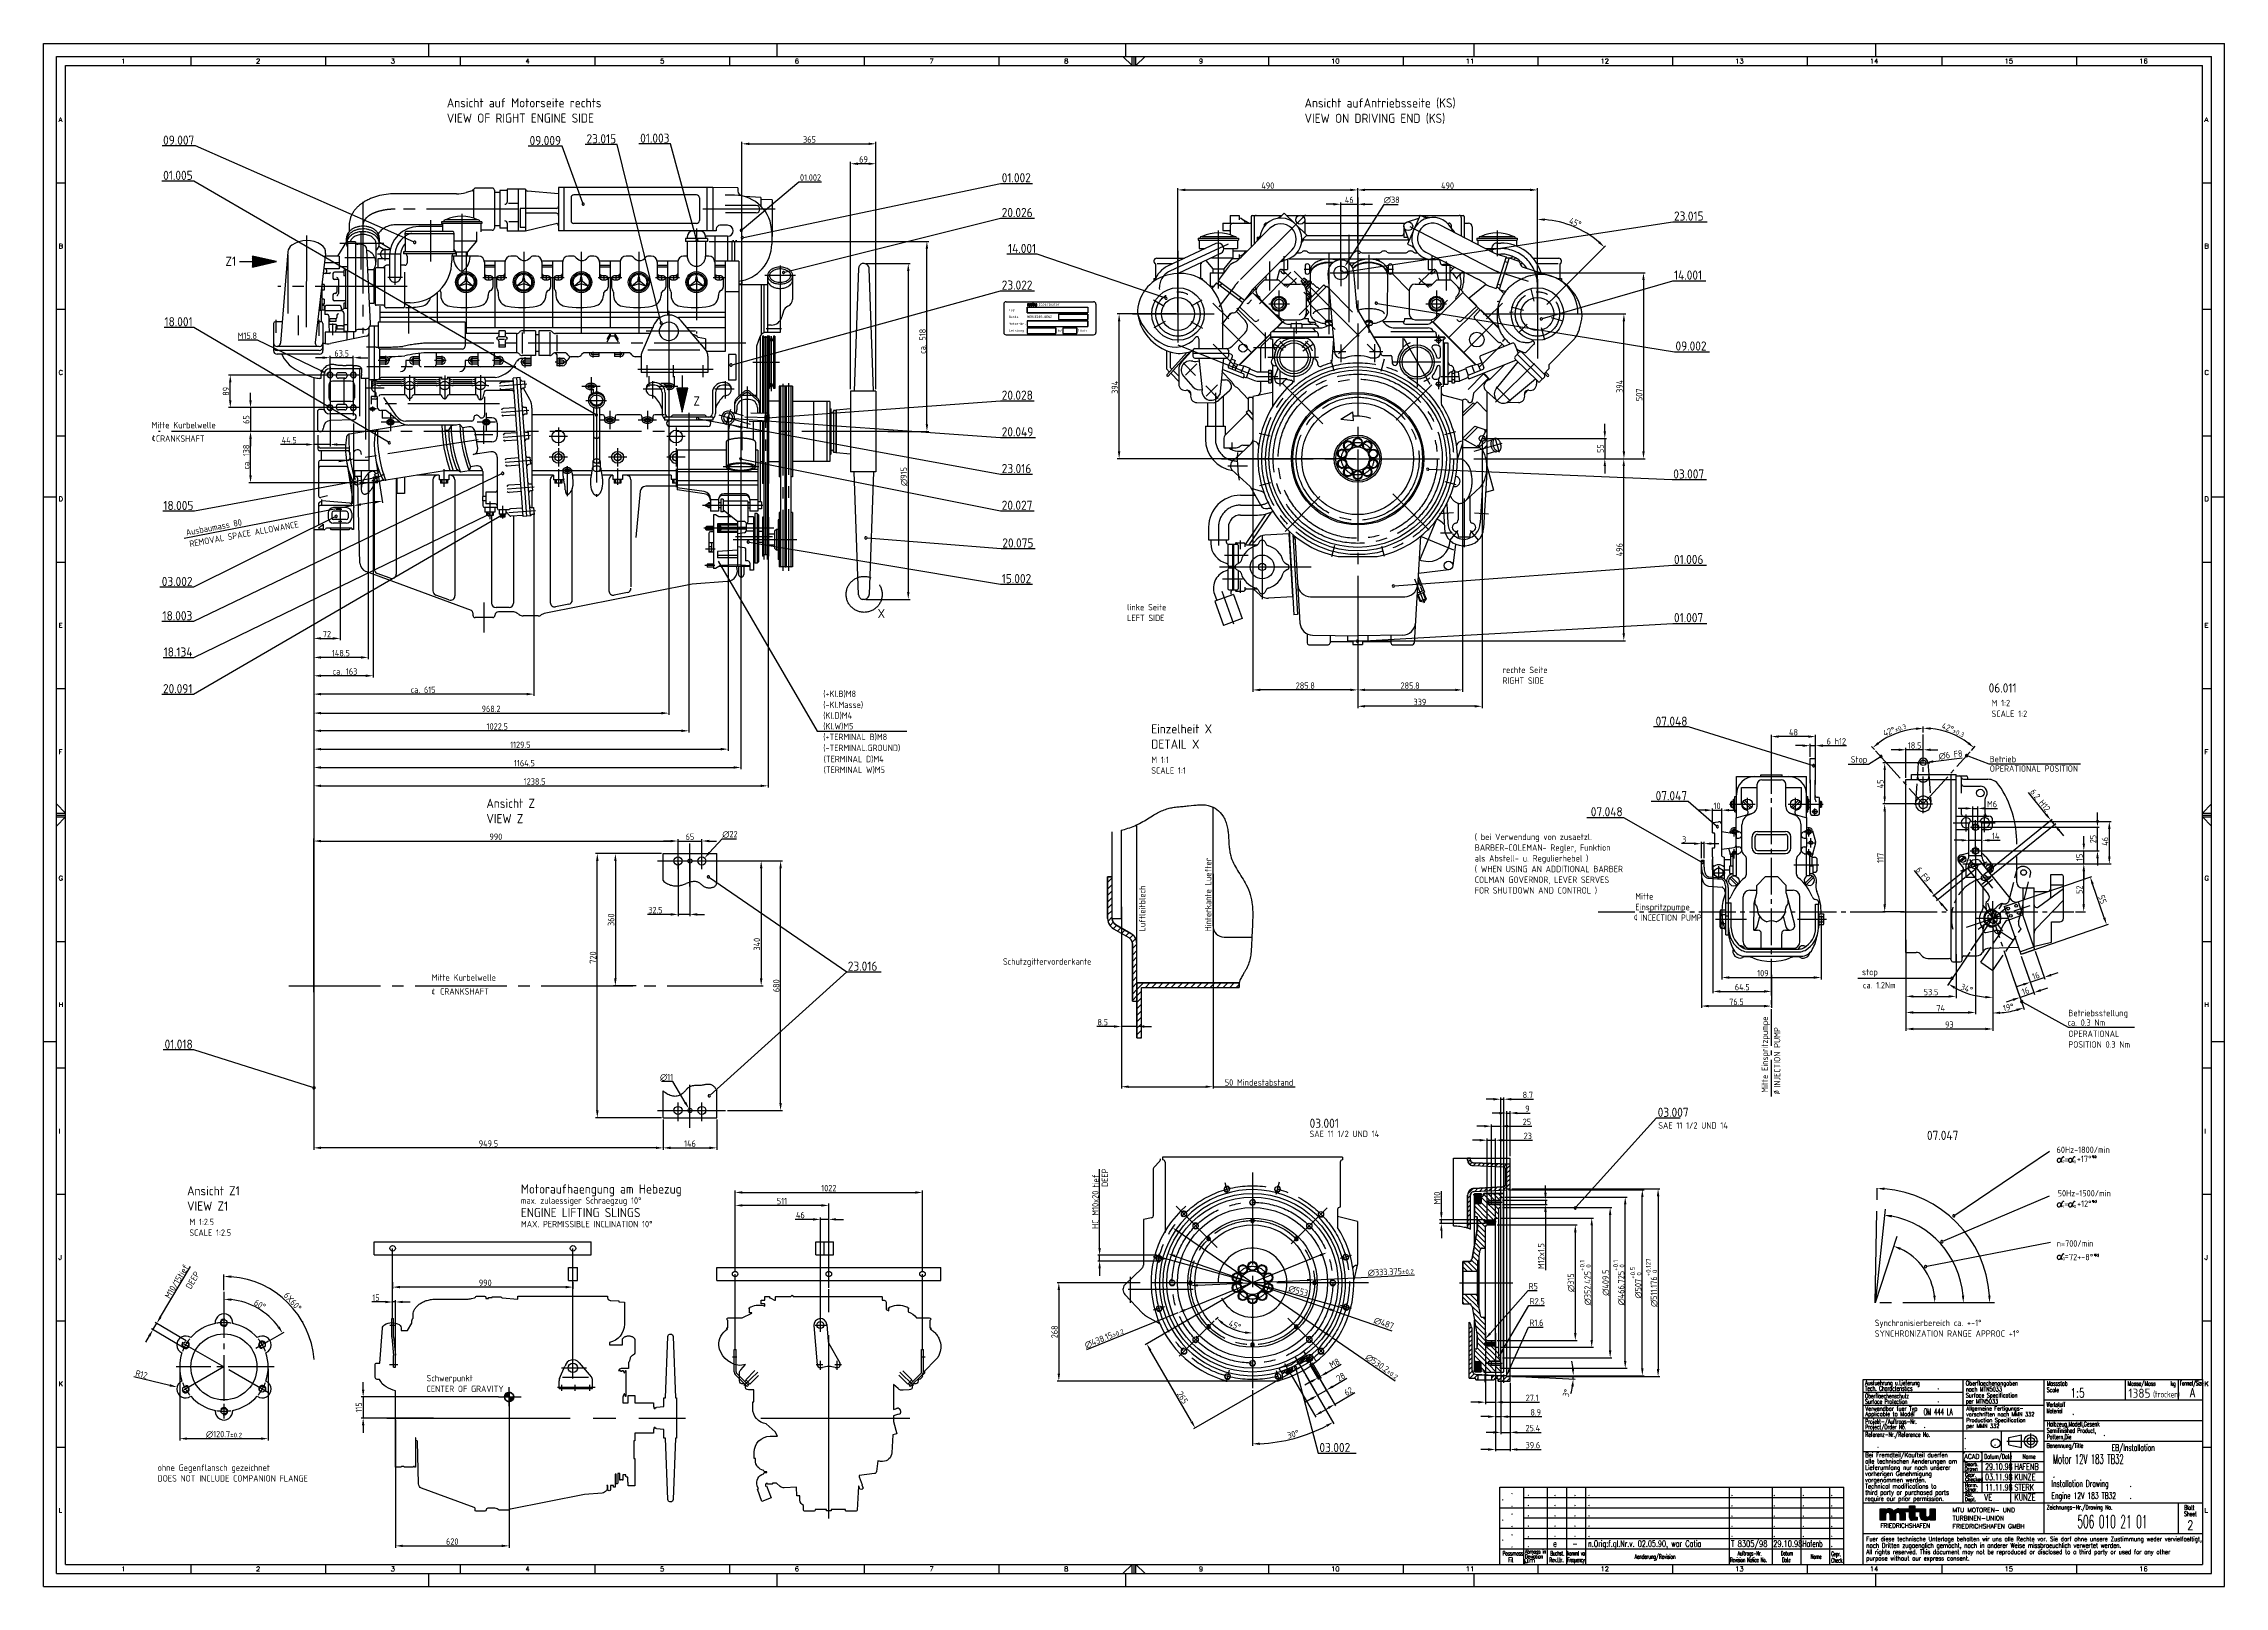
# Paper-space layout 'Layout1' of a CAD drawing. Extents: x 0 to 1189, y 0 to 841.
# The model-space entities are those that its viewports show. They can reach past a viewport. Long polylines and large blocks are cut down to what shows.
import ezdxf
from ezdxf.enums import TextEntityAlignment as Align

# ---------------------------------------------------------------- set-up
doc = ezdxf.new("R2010")
doc.units = 0
doc.linetypes.add('GEN3', pattern=[6.25, 5, -1.25])
doc.linetypes.add('GEN7', pattern=[13.75, 10, -1.25, 1.25, -1.25])
doc.layers.get('0').update_dxf_attribs({"linetype": 'CONTINUOUS'})
doc.layers.get('DEFPOINTS').update_dxf_attribs({"linetype": 'CONTINUOUS'})
for name, color, linetype in [('03_001-0', 7, 'CONTINUOUS'), ('03_001-7', 4, 'GEN7'), ('03_001-8', 1, 'CONTINUOUS'), ('06_011-0', 7, 'CONTINUOUS'), ('06_011-3', 6, 'GEN3'), ('06_011-7', 4, 'GEN7'), ('07_047-7', 4, 'GEN7'), ('5', 3, 'CONTINUOUS'), ('6', 2, 'CONTINUOUS'), ('7', 4, 'GEN7'), ('8', 1, 'CONTINUOUS'), ('AUFH-0', 7, 'CONTINUOUS'), ('AUFH-4', 3, 'CONTINUOUS'), ('AUFH-7', 4, 'GEN7'), ('EINZELHEIT_X-0', 7, 'CONTINUOUS'), ('EINZELHEIT_X-4', 3, 'CONTINUOUS'), ('LV-0', 7, 'CONTINUOUS'), ('LV-2A', 7, 'GEN7'), ('LV-3', 6, 'GEN3'), ('LV-4', 3, 'CONTINUOUS'), ('LV-6', 2, 'CONTINUOUS'), ('LV-7', 4, 'GEN7'), ('MV-0', 7, 'CONTINUOUS'), ('MV-4', 3, 'CONTINUOUS'), ('MV-7', 4, 'GEN7'), ('RAHM2', 1, 'CONTINUOUS'), ('RAHM3', 2, 'CONTINUOUS'), ('RAHM5', 7, 'CONTINUOUS'), ('VIEW', 1, 'CONTINUOUS'), ('VIEW_Z1-0', 7, 'CONTINUOUS'), ('VIEW_Z1-7', 4, 'GEN7'), ('WV-0', 7, 'CONTINUOUS'), ('WV-3', 6, 'GEN3'), ('WV-4', 3, 'CONTINUOUS'), ('WV-7', 4, 'GEN7')]:
    doc.layers.add(name, color=color, linetype=linetype)
doc.layers.get('VIEW').off()
doc.layers.get('VIEW').freeze()
doc.styles.add('MONOTXT', font='monotxt')
doc.styles.add('SF_TXT', font='ROMANS.SHX')
doc.styles.get("Standard").update_dxf_attribs({"font": 'geniso.shx'})
doc.dimstyles.new('GEN-ISO', dxfattribs={"dimtxt": 3.5, "dimasz": 4, "dimexe": 1, "dimexo": 1, "dimgap": 0.6, "dimtad": 1, "dimtxsty": 'STANDARD', "dimcen": 0, "dimclrd": 256, "dimclre": 256, "dimclrt": 2, "dimazin": 3, "dimtp": 0.1, "dimtm": 0.1, "dimtfac": 0.71, "dimtdec": 3, "dimtmove": 0, "dimatfit": 3, "dimtzin": 0})
doc.dimstyles.new('GEN-ISO$3', dxfattribs={"dimtxt": 3.5, "dimasz": 4, "dimexe": 1, "dimexo": 1, "dimgap": 0.6, "dimtad": 1, "dimtoh": 1, "dimtxsty": 'STANDARD', "dimcen": 0, "dimclrd": 256, "dimclre": 256, "dimclrt": 2, "dimazin": 3, "dimtp": 0.1, "dimtm": 0.1, "dimtfac": 0.71, "dimtdec": 3, "dimtofl": 0, "dimtmove": 0, "dimatfit": 3, "dimtzin": 0})
doc.dimstyles.new('GEN-ISO$4', dxfattribs={"dimtxt": 3.5, "dimasz": 4, "dimexe": 1, "dimexo": 1, "dimgap": 0.6, "dimtad": 1, "dimtoh": 1, "dimtxsty": 'STANDARD', "dimcen": 0, "dimclrd": 256, "dimclre": 256, "dimclrt": 2, "dimazin": 3, "dimtp": 0.1, "dimtm": 0.1, "dimtfac": 0.71, "dimtdec": 3, "dimtofl": 0, "dimtmove": 0, "dimatfit": 3, "dimtzin": 0})

psp = doc.layouts.get("Layout1")

# ---------------------------------------------------------------- texts
psp.add_text('1385', height=5).set_placement((1136.665087, 102.805008))
at = {"width": 0.7}
psp.add_text('(trocken)', height=3.5, dxfattribs=at).set_placement((1150.157702, 102.954865))

msp = doc.modelspace()

# ---------------------------------------------------------------- texts
at = {"color": 7}
for s, p in [('Ansicht aufAntriebsseite (KS)', (3473.475029, 4622.129266)), ('VIEW ON DRIVING END (KS)', (3473.475029, 4580.28874))]:
    msp.add_text(s, height=25, dxfattribs=at).set_placement(p)
at = {"layer": '6', "color": 7}
for s, height, p in [('09.007', 25, (446.584436, 4520.734242)), ('09.009', 25, (1446.446174, 4519.700907)), ('23.015', 25, (1596.598794, 4524.490154)), ('01.003', 25, (1741.959322, 4526.086564)), ('01.005', 25, (442.122688, 4424.864101)), ('14.001', 25, (2741.725188, 4225.634174)), ('18.001', 25, (442.122688, 4025.776787)), ('18.005', 25, (444.141437, 3524.999271)), ('03.002', 25, (441.725188, 3317.870847)), ('18.003', 25, (441.215093, 3224.480806)), ('18.134', 25, (441.725188, 3125.634174)), ('20.091', 25, (441.725188, 3025.634174)), ('07.048', 10, (6395.317858, 3006.484251)), ('07.047', 10, (6394.848223, 2925.299527)), ('07.048', 10, (6324.637857, 2907.791773)), ('01.018', 25, (442.395386, 2056.60958))]:
    msp.add_text(s, height=height, dxfattribs=at).set_placement(p, align=Align.RIGHT)
for s, height, p in [('03.007', 25, (10019.581225, 4440.37254)), ('01.002', 17.5, (2097.867736, 4422.661015)), ('01.002', 25, (2647.705849, 4418.247299)), ('20.026', 25, (2647.705849, 4323.352112)), ('23.015', 25, (4480.389763, 4313.820732)), ('14.001', 25, (4480.389763, 4153.00841)), ('23.022', 25, (2647.725188, 4125.634174)), ('09.002', 25, (4484.464181, 3959.626522)), ('20.028', 25, (2647.725188, 3825.634174)), ('20.049', 25, (2647.725188, 3725.634174)), ('23.016', 25, (2647.725188, 3625.634174)), ('03.007', 25, (4478.36336, 3610.9171)), ('20.027', 25, (2647.725188, 3525.634174)), ('03.002', 25, (9097.435256, 3526.612074)), ('20.075', 25, (2649.403574, 3422.799866)), ('01.006', 25, (4480.324877, 3377.98427)), ('15.002', 25, (2647.725188, 3325.634174)), ('01.007', 25, (4480.324877, 3219.207551)), ('23.016', 25, (2228.135143, 2269.369917))]:
    msp.add_text(s, height=height, dxfattribs=at).set_placement(p)
at = {"layer": '6'}
msp.add_text('Schutzgittervorderkante', height=3.5, dxfattribs=at).set_placement((7635.260602, 3720.090097), align=Align.MIDDLE_RIGHT)
for s, height, p in [('*', 17.5, (9301.703911, 3090.652264)), ('*', 17.5, (9302.042494, 2968.775063)), ('*', 17.5, (9307.628952, 2822.435059)), ('Betriebsstellung', 7, (6810.615753, 2689.878315)), ('ca. 0.3 Nm', 7, (6809.692391, 2679.46192))]:
    msp.add_text(s, height=height, dxfattribs=at).set_placement(p)
at = {"layer": '6', "color": 7, "attachment_point": 1}
for s, insert, char_height, width in [('{Ansicht auf Motorseite rechts}\\P{VIEW OF RIGHT ENGINE SIDE}', (1135.07678, 4647.501631), 25, 725.944567), ('{03.001}', (9070.65605, 4435.42446), 25, 245.714507), ('{Z1}', (531.614872, 4215.662103), 25, 68.8235), ('{Einzelheit X}\\P{DETAIL X}', (7667.912088, 3849.43027), 5, 194.350682), ('{Z}', (1807.398594, 3834.659468), 25, 37.1519), ('{Ansicht Z1}\\P{VIEW Z1}', (7650.461297, 3294.938702), 12.5, 402.634928), ('{06.011}', (6723.746089, 3052.754564), 10, 194.944528), ('{Ansicht Z}\\P{VIEW Z}', (1243.083965, 2738.175069), 25, 407.235097), ('{Motoraufhaengung am Hebezug}', (7940.01229, 2027.759484), 50, 945.718756), ('{ENGINE LIFTING SLINGS}', (7940.012314, 1899.437995), 50, 715.952504)]:
    msp.add_mtext(s, dxfattribs=dict(at, insert=insert, char_height=char_height, width=width))
at = {"layer": '6', "attachment_point": 1}
for s, insert, char_height, width in [('{SAE 11 1/2 UND 14}', (10021.25332, 4425.701519), 17.5, 483.561695), ('{SAE 11 1/2 UND 14}', (9070.65605, 4402.833213), 17.5, 187.003956), ('{M 1:1}\\P{SCALE 1:1}', (7667.943751, 3831.8096), 3.5, 45.736287), ('{Mitte Kurbelwelle}', (329.993965, 3765.281312), 17.5, 187.057348), ('{c}', (330.645827, 3731.379327), 17.5, 11.913463), ('{l}', (333.599949, 3729.815325), 17.5, 35.458752), ('{CRANKSHAFT}', (341.933253, 3728.603747), 17.5, 153.777308), ('{linke Seite}\\P{LEFT SIDE}', (2989.696693, 3269.051311), 17.5, 296.950837), ('{M 1:2.5}\\P{SCALE 1:2.5}', (7653.558459, 3250.580616), 8.75, 174.475131), ('{60Hz-1800/min}', (9207.413135, 3124.706438), 17.5, 274.116297), ('{rechte Seite}\\P{RIGHT SIDE}', (4012.841924, 3098.142824), 17.5, 317.804113), ('{=}', (9229.410448, 3098.631108), 17.5, 9.924624), ('{+17°}', (9262.832827, 3099.782226), 17.5, 55.107797), ('{2}', (9223.533992, 3088.257619), 8.75, 3.460571), ('{0}', (9254.032565, 3087.254366), 8.75, 5.876421), ('{M 1:2}\\P{SCALE 1:2}', (6726.90736, 3034.854879), 7, 61.117739), ('{50Hz-1500/min}', (9210.4992, 3006.215574), 17.5, 164.370612), ('{Stop}', (6573.445809, 2973.369209), 7, 18.86177), ('{Betrieb}', (6724.699913, 2973.768334), 7, 46.311977), ('{+12°}', (9263.250085, 2977.650255), 17.5, 74.946245), ('{OPERATIONAL POSITION}', (6724.996784, 2963.386017), 7, 159.123189), ('{1}', (9222.784222, 2965.53267), 8.75, 6.268187), ('{=}', (9228.477517, 2976.387478), 17.5, 9.924624), ('{0}', (9254.34355, 2965.632205), 8.75, 5.876421), ('{ohne Gegenflansch gezeichnet}\\P{DOES NOT INCLUDE COMPANION FLANGE}', (7610.185732, 2915.661974), 8.75, 386.116588), ('{( bei Verwendung von zusaetzl. BARBER-COLEMAN- Regler, Funktion als Abstell- u. Regulierhebel )}\\P{( WHEN USING AN ADDITIONAL BARBER COLMAN GOVERNOR, LEVER SERVES FOR SHUTDOWN AND CONTROL )}', (6163.361221, 2888.895823), 7, 156.98301), ('{n=700/min}', (9207.890134, 2869.3481), 17.5, 170.893266), ('{72+-8°}', (9241.163526, 2832.19152), 17.5, 84.275673), ('{Mitte }\\P{Einspritzpumpe}\\P', (6338.421884, 2824.098614), 7, 82.016971), ('{0}', (9223.55652, 2823.327426), 8.75, 5.876421), ('{=}', (9229.410448, 2835.636364), 17.5, 9.924624), ('{c}', (6336.922061, 2802.094322), 7, 4.129182), ('{l}', (6338.328414, 2801.316964), 7, 7.390623), ('{INCECTION PUMP}', (6344.145956, 2800.8118), 7, 78.779469), ('{stop}', (6585.6511, 2741.575481), 7, 25.756118), ('{ca. 1.2Nm}', (6586.64173, 2727.222831), 7, 44.577891), ('{OPERATIONAL}\\P{POSITION 0.3 Nm}', (6810.615753, 2674.262265), 7, 92.33671), ('{Mitte Kurbelwelle}', (1093.815943, 2259.597058), 17.5, 283.525967), ('{c}', (1093.160685, 2222.924298), 17.5, 115.182428), ('{l}', (1096.142393, 2221.754179), 17.5, 57.591199), ('{CRANKSHAFT}', (1116.732504, 2221.716075), 17.5, 438.579214), ('{max. zulaessiger Schraegzug 10°}', (7940.109401, 1957.190322), 35, 715.855418), ('{MAX. PERMISSIBLE INCLINATION 10°}', (7940.01229, 1828.954346), 35, 759.304646), ('{Schwerpunkt}\\P{CENTER OF GRAVITY}', (7425.915025, 989.293669), 35, 434.313288)]:
    msp.add_mtext(s, dxfattribs=dict(at, insert=insert, char_height=char_height, width=width))
for s, insert, char_height, width, rotation in [('{DEEP}', (8503.82614, 4249.323746), 17.5, 105.538689, 90), ('{tief}', (8478.634126, 4247.959276), 17.5, 128.689133, 90), ('{Hinterkante Luefter}', (7697.15981, 3736.489558), 3.5, 88.038171, 90), ('{Luftleitblech}', (7661.237381, 3736.522287), 3.5, 87.032011, 90), ('{Ausbaumass 80}', (421.950749, 3472.280063), 17.5, 290.636903, 10.59980444), ('{REMOVAL SPACE ALLOWANCE}', (431.946972, 3441.139457), 17.5, 358.623592, 10.359101577), ('{DEEP}', (7647.95216, 3158.191395), 8.75, 42.020145, 59.313862558), ('{6X60°}', (7787.77216, 3151.468913), 8.75, 86.529215, 311.8426274), ('{Mitte Einspritzpumpe}', (6476.12238, 2606.404171), 7, 90.097123, 90), ('{INJECTION PUMP}', (6489.544603, 2612.0024), 7, 170.873852, 90), ('{/}', (6496.130224, 2609.191155), 7, 29.292666, 270), ('{o}', (6497.030308, 2609.350294), 7, 20.416116, 270)]:
    msp.add_mtext(s, dxfattribs=dict(at, insert=insert, char_height=char_height, width=width, rotation=rotation))
at = {"layer": 'LV-0'}
msp.add_text('X', height=25, dxfattribs=at).set_placement((2309.531877, 3255.556613), align=Align.TOP_LEFT)
at = {"layer": 'LV-6', "style": 'MONOTXT', "width": 0.952}
for s, p in [('Dieselmotor', (2748.7258, 4082.228643)), ('Typ', (2667.6508, 4067.228643)), ('Basis', (2667.6508, 4048.478643)), ('MERCEDES-BENZ', (2717.4758, 4048.478643)), ('Motor-Nr.', (2667.6508, 4029.728643)), ('Leistung', (2667.6508, 4010.978643)), ('kW', (2800.1008, 4010.978643)), ('1/min', (2854.8958, 4010.978643))]:
    msp.add_text(s, height=6.25, dxfattribs=at).set_placement(p)
at = {"layer": 'LV-6'}
for s, p in [('(+Kl.B)M8', (2161.226827, 3015.563032)), ('(-Kl.Masse)', (2161.226827, 2985.521365)), ('(Kl.D)M4', (2161.226827, 2956.354699)), ('(Kl.W)M5', (2161.226827, 2927.188032)), ('(+TERMINAL B)M8', (2161.226827, 2898.021365)), ('(-TERMINAL.GROUND)', (2161.226827, 2867.979699)), ('(TERMINAL D)M4', (2162.39514, 2837.663329)), ('(TERMINAL W)M5', (2162.39514, 2808.496662))]:
    msp.add_text(s, height=17.5, dxfattribs=at).set_placement(p)
at = {"layer": 'LV-6', "color": 7, "insert": (8854.007003, 3167.713568), "char_height": 25, "width": 271.850871, "attachment_point": 1}
msp.add_mtext('{07.047}', dxfattribs=at)
at = {"layer": 'LV-6', "insert": (8711.985775, 2652.889377), "char_height": 17.5, "width": 816.120484, "attachment_point": 1}
msp.add_mtext('{Synchronisierbereich ca. +-1°}\\P{SYNCHRONIZATION RANGE APPROC +1°}', dxfattribs=at)

# ---------------------------------------------------------------- blocks, each defined once
blk = doc.blocks.new('STD_A')
for p, q in [((7, 7), (7, 834)), ((7, 834), (1182, 834)), ((588.5, 834), (593.5, 834)), ((595.5, 834), (600.5, 834)), ((1182, 7), (1182, 834)), ((7, 421.5), (7, 426.5)), ((7, 414.5), (7, 419.5)), ((1182, 421.5), (1182, 426.5)), ((1182, 414.5), (1182, 419.5)), ((7, 7), (1182, 7)), ((588.5, 7), (593.5, 7)), ((595.5, 7), (600.5, 7))]:
    blk.add_line(p, q)
at = {"layer": 'RAHM2'}
for p, q in [((0, 841), (1189, 841)), ((0, 0), (0, 841)), ((80.438, 829), (80.438, 834)), ((153.875, 829), (153.875, 834)), ((210, 834), (210, 841)), ((210, 834), (210, 841)), ((227.313, 829), (227.313, 834)), ((300.75, 829), (300.75, 834)), ((374.188, 829), (374.188, 834)), ((400, 834), (400, 841)), ((400, 834), (400, 841)), ((447.625, 829), (447.625, 834)), ((521.063, 829), (521.063, 834)), ((590, 834), (590, 841)), ((590, 834), (590, 841)), ((594.5, 829), (594.5, 834)), ((667.938, 829), (667.938, 834)), ((741.375, 829), (741.375, 834)), ((780, 834), (780, 841)), ((780, 834), (780, 841)), ((814.813, 829), (814.813, 834)), ((888.25, 829), (888.25, 834)), ((961.688, 829), (961.688, 834)), ((999, 834), (999, 841)), ((999, 834), (999, 841)), ((1035.125, 829), (1035.125, 834)), ((1108.562, 829), (1108.562, 834)), ((1189, 0), (1189, 841)), ((12, 12), (12, 829)), ((12, 829), (1177, 829)), ((1177, 112.8), (1177, 829)), ((7, 765.083), (12, 765.083)), ((1177, 765.083), (1182, 765.083)), ((7, 696.167), (12, 696.167)), ((1177, 696.167), (1182, 696.167)), ((7, 627.25), (12, 627.25)), ((1177, 627.25), (1182, 627.25)), ((0, 594), (7, 594)), ((0, 594), (7, 594)), ((1182, 594), (1189, 594)), ((1182, 594), (1189, 594)), ((7, 558.333), (12, 558.333)), ((1177, 558.333), (1182, 558.333)), ((7, 489.417), (12, 489.417)), ((1177, 489.417), (1182, 489.417)), ((7, 420.5), (12, 420.5)), ((1177, 420.5), (1182, 420.5)), ((7, 351.583), (12, 351.583)), ((1177, 351.583), (1182, 351.583)), ((0, 297), (7, 297)), ((0, 297), (7, 297)), ((1182, 297), (1189, 297)), ((1182, 297), (1189, 297)), ((7, 282.667), (12, 282.667)), ((1177, 282.667), (1182, 282.667)), ((7, 213.75), (12, 213.75)), ((1177, 213.75), (1182, 213.75)), ((7, 144.833), (12, 144.833)), ((1177, 144.833), (1182, 144.833)), ((7, 75.917), (12, 75.917)), ((1177, 75.917), (1182, 75.917)), ((12, 12), (794, 12)), ((80.438, 7), (80.438, 12)), ((153.875, 7), (153.875, 12)), ((227.313, 7), (227.313, 12)), ((300.75, 7), (300.75, 12)), ((374.188, 7), (374.188, 12)), ((447.625, 7), (447.625, 12)), ((521.063, 7), (521.063, 12)), ((594.5, 7), (594.5, 12)), ((667.938, 7), (667.938, 12)), ((741.375, 7), (741.375, 12)), ((814.813, 7), (814.813, 12)), ((888.25, 7), (888.25, 12)), ((961.688, 7), (961.688, 12)), ((1035.125, 7), (1035.125, 12)), ((1108.562, 7), (1108.562, 12)), ((0, 0), (1189, 0)), ((210, 0), (210, 7)), ((210, 0), (210, 7)), ((400, 0), (400, 7)), ((400, 0), (400, 7)), ((590, 0), (590, 7)), ((590, 0), (590, 7)), ((780, 0), (780, 7)), ((780, 0), (780, 7)), ((999, 0), (999, 7)), ((999, 0), (999, 7))]:
    blk.add_line(p, q, dxfattribs=at)
at = {"layer": 'RAHM3'}
for p, q in [((588.5, 834), (593.5, 829)), ((593.5, 829), (593.5, 834)), ((595.5, 829), (600.5, 834)), ((595.5, 829), (595.5, 834)), ((7, 426.5), (12, 421.5)), ((7, 421.5), (12, 421.5)), ((7, 414.5), (12, 419.5)), ((7, 419.5), (12, 419.5)), ((1177, 421.5), (1182, 426.5)), ((1177, 421.5), (1182, 421.5)), ((1177, 419.5), (1182, 414.5)), ((1177, 419.5), (1182, 419.5)), ((588.5, 7), (593.5, 12)), ((593.5, 7), (593.5, 12)), ((595.5, 12), (600.5, 7)), ((595.5, 7), (595.5, 12))]:
    blk.add_line(p, q, dxfattribs=at)
at = {"flags": 3}
for tag, p in [('MAX', (1189, 841)), ('RU', (1177, 829)), ('LL', (12, 12)), ('INSERT', (1177, 12))]:
    blk.add_attdef(tag, p, '', height=2.5, dxfattribs=at)
at = {"layer": 'RAHM2', "style": 'SF_TXT'}
for s, width, p in [('1', 1.11, (42.331, 830.25)), ('2', 1.098, (115.784, 830.25)), ('3', 1.098, (189.221, 830.25)), ('4', 1.098, (262.659, 830.25)), ('5', 1.098, (336.096, 830.25)), ('6', 1.098, (409.534, 830.25)), ('7', 1.098, (482.971, 830.25)), ('8', 1.098, (556.409, 830.25)), ('9', 1.098, (629.846, 830.25)), ('10', 1.098, (701.911, 830.25)), ('11', 1.098, (775.349, 830.25)), ('12', 1.098, (848.786, 830.25)), ('13', 1.098, (922.224, 830.25)), ('14', 1.098, (995.661, 830.25)), ('15', 1.098, (1069.099, 830.25)), ('16', 1.098, (1142.536, 830.25)), ('A', 1.098, (8.128, 798.292)), ('A', 1.098, (1178.128, 798.292)), ('B', 1.098, (8.128, 729.375)), ('B', 1.098, (1178.128, 729.375)), ('C', 1.098, (8.128, 660.458)), ('C', 1.098, (1178.128, 660.458)), ('D', 1.098, (8.128, 591.542)), ('D', 1.098, (1178.128, 591.542)), ('E', 1.098, (8.128, 522.625)), ('E', 1.098, (1178.128, 522.625)), ('F', 1.098, (8.128, 453.708)), ('F', 1.098, (1178.128, 453.708)), ('G', 1.098, (8.128, 384.792)), ('G', 1.098, (1178.128, 384.792)), ('H', 1.098, (8.128, 315.875)), ('H', 1.098, (1178.128, 315.875)), ('I', 1.098, (8.128, 246.958)), ('I', 1.098, (1178.128, 246.958)), ('J', 1.098, (8.128, 178.042)), ('J', 1.098, (1178.128, 178.042)), ('K', 1.098, (8.128, 109.125)), ('K', 1.098, (1178.128, 109.125)), ('L', 1.098, (8.128, 40.208)), ('L', 1.098, (1178.128, 40.208)), ('1', 1.098, (42.346, 8.25)), ('2', 1.098, (115.784, 8.25)), ('3', 1.098, (189.221, 8.25)), ('4', 1.098, (262.659, 8.25)), ('5', 1.098, (336.096, 8.25)), ('6', 1.098, (409.534, 8.25)), ('7', 1.098, (482.971, 8.25)), ('8', 1.098, (556.409, 8.25)), ('9', 1.098, (629.846, 8.25)), ('10', 1.098, (701.911, 8.25)), ('11', 1.098, (775.349, 8.25)), ('12', 1.098, (848.786, 8.25)), ('13', 1.098, (922.224, 8.25)), ('14', 1.098, (995.661, 8.25)), ('15', 1.098, (1069.099, 8.25)), ('16', 1.098, (1142.536, 8.25))]:
    blk.add_text(s, height=2.5, dxfattribs=dict(at, width=width)).set_placement(p)
blk = doc.blocks.new('*X1')
at = {"color": 0}
for p, q in [((1001.4, 37.594012), (1006.076209, 42.270221)), ((1001.4, 37.1899), (1006.467121, 42.257022)), ((1001.4, 37.998123), (1005.634339, 42.232462)), ((1001.4, 36.785789), (1006.821165, 42.206954)), ((1001.4, 39.614569), (1003.979431, 42.194)), ((1001.4, 40.018681), (1003.575319, 42.194)), ((1001.4, 40.422792), (1003.171208, 42.194)), ((1001.4, 40.826904), (1002.767096, 42.194)), ((1001.4, 41.231016), (1002.362984, 42.194)), ((1001.4, 41.635127), (1001.958873, 42.194)), ((1001.4, 42.039239), (1001.554761, 42.194)), ((1001.4, 38.402235), (1005.110156, 42.11239)), ((1001.4, 39.210458), (1004.283, 42.093458)), ((1001.4, 38.806346), (1004.388636, 41.794983)), ((1001.4, 36.381677), (1004.317884, 39.299561)), ((1001.460434, 36.038), (1004.283, 38.860566)), ((1001.864546, 36.038), (1004.283, 38.456454)), ((1002.268657, 36.038), (1004.283, 38.052343)), ((1002.672769, 36.038), (1004.283, 37.648231)), ((1003.07688, 36.038), (1004.283, 37.24412)), ((1003.480992, 36.038), (1004.283, 36.840008)), ((1003.885103, 36.038), (1004.283, 36.435897)), ((1005.307048, 40.288726), (1007.146068, 42.127745)), ((1005.729917, 40.307483), (1007.44655, 42.024116)), ((1006.040762, 40.214216), (1007.725676, 41.89913)), ((1006.293341, 40.062683), (1007.985494, 41.754837)), ((1006.497781, 39.863013), (1008.227368, 41.592599)), ((1006.654498, 39.615618), (1008.452164, 41.413284)), ((1006.754651, 39.311659), (1008.660353, 41.217361)), ((1006.777, 36.909339), (1012.139661, 42.272)), ((1006.777, 37.31345), (1011.73555, 42.272)), ((1006.777, 37.717562), (1011.325488, 42.26605)), ((1006.777, 38.121674), (1010.863438, 42.208112)), ((1006.777, 38.525785), (1010.300745, 42.04953)), ((1006.777, 38.929897), (1009.391475, 41.544372)), ((1006.777, 36.505227), (1009.750123, 39.47835)), ((1006.777, 36.101116), (1009.66, 38.984116)), ((1007.117996, 36.038), (1009.66, 38.580004)), ((1007.522107, 36.038), (1009.66, 38.175893)), ((1007.926219, 36.038), (1009.66, 37.771781)), ((1008.33033, 36.038), (1009.66, 37.36767)), ((1008.734442, 36.038), (1009.66, 36.963558)), ((1009.138553, 36.038), (1009.66, 36.559447)), ((1009.542665, 36.038), (1009.66, 36.155335)), ((1010.505275, 40.233503), (1012.543773, 42.272)), ((1010.996247, 40.320363), (1012.947884, 42.272)), ((1011.329641, 40.249645), (1013.351996, 42.272)), ((1011.598312, 40.114204), (1013.756107, 42.272)), ((1011.817055, 39.928836), (1014.160219, 42.272)), ((1011.988811, 39.69648), (1014.56433, 42.272)), ((1012.108042, 39.411601), (1014.968442, 42.272)), ((1012.154, 37.841112), (1016.584888, 42.272)), ((1012.154, 38.245224), (1016.180776, 42.272)), ((1012.154, 38.649335), (1015.776665, 42.272)), ((1012.154, 39.053447), (1015.372553, 42.272)), ((1012.154, 37.437001), (1014.9757, 40.258701)), ((1012.154, 37.032889), (1015.028619, 39.907508)), ((1012.154, 36.628778), (1015.037, 39.511778)), ((1012.154, 36.224666), (1015.037, 39.107666)), ((1012.371445, 36.038), (1015.037, 38.703555)), ((1012.775557, 36.038), (1015.037, 38.299443)), ((1013.179669, 36.038), (1015.037, 37.895331)), ((1013.58378, 36.038), (1015.037, 37.49122)), ((1013.987892, 36.038), (1015.037, 37.087108)), ((1014.392003, 36.038), (1015.037, 36.682997)), ((1014.796115, 36.038), (1015.037, 36.278885)), ((1015.274999, 40.558), (1016.988999, 42.272)), ((1015.679111, 40.558), (1018.951111, 43.83)), ((1016.083222, 40.558), (1019.355222, 43.83)), ((1016.487334, 40.558), (1019.759334, 43.83)), ((1016.891445, 40.558), (1020.163445, 43.83)), ((1017.295557, 40.558), (1020.297, 43.559443)), ((1017.297, 42.580001), (1018.546999, 43.83)), ((1017.297, 42.984112), (1018.142888, 43.83)), ((1017.297, 43.388224), (1017.738776, 43.83)), ((1017.297, 43.792335), (1017.334665, 43.83)), ((1017.297, 40.155331), (1020.297, 43.155331)), ((1017.297, 39.75122), (1020.297, 42.75122)), ((1017.297, 39.347108), (1020.297, 42.347108)), ((1017.297, 38.942997), (1020.626003, 42.272)), ((1017.297, 38.538885), (1021.030115, 42.272)), ((1017.297, 38.134774), (1021.434226, 42.272)), ((1017.297, 37.730662), (1021.838338, 42.272)), ((1017.317158, 37.346709), (1020.296906, 40.326456)), ((1017.403889, 37.029328), (1020.296741, 39.92218)), ((1017.539817, 36.761144), (1020.296576, 39.517904)), ((1017.716045, 36.533261), (1020.296412, 39.113628)), ((1017.929705, 36.342809), (1020.296247, 38.709352)), ((1018.182048, 36.191041), (1020.296082, 38.305075)), ((1018.479235, 36.084117), (1020.335824, 37.940706)), ((1018.837336, 36.038107), (1020.561764, 37.762534)), ((1019.241341, 36.038), (1020.955341, 37.752)), ((1019.645453, 36.038), (1021.359453, 37.752)), ((1020.049564, 36.038), (1021.582, 37.570436)), ((1020.453676, 36.038), (1021.582, 37.166324)), ((1020.528449, 40.558), (1022.242449, 42.272)), ((1020.857788, 36.038), (1021.582, 36.762212)), ((1020.932561, 40.558), (1022.646561, 42.272)), ((1021.261899, 36.038), (1021.582, 36.358101)), ((1021.336672, 40.558), (1023.050672, 42.272)), ((1021.740784, 40.558), (1023.454784, 42.272)), ((1022.144895, 40.558), (1023.858895, 42.272)), ((1022.549007, 40.558), (1024.263007, 42.272)), ((1022.953118, 40.558), (1024.667118, 42.272)), ((1023.141, 40.34177), (1025.07123, 42.272)), ((1023.141, 39.937659), (1025.475341, 42.272)), ((1023.141, 39.533547), (1025.879453, 42.272)), ((1023.141, 39.129436), (1026.024, 42.012436)), ((1023.141, 38.725324), (1026.024, 41.608324)), ((1023.141, 38.321212), (1026.024, 41.204212)), ((1023.151978, 37.928079), (1026.024, 40.800101)), ((1023.215553, 37.587542), (1026.024, 40.395989)), ((1023.321686, 37.289564), (1026.024, 39.991878)), ((1023.461909, 37.025675), (1026.024, 39.587766)), ((1023.63195, 36.791605), (1026.024, 39.183655)), ((1023.829882, 36.585425), (1026.040662, 38.796205)), ((1024.055468, 36.4069), (1026.134574, 38.486006)), ((1024.310093, 36.257413), (1026.286588, 38.233908)), ((1024.597206, 36.140415), (1026.486697, 38.029906)), ((1024.923691, 36.062788), (1026.734565, 37.873662)), ((1025.294566, 36.029552), (1027.039145, 37.774131)), ((1025.655973, 35.986847), (1027.446252, 37.777126)), ((1026.050679, 35.977441), (1031.4, 41.326763)), ((1026.48974, 36.012391), (1031.4, 40.922651)), ((1026.995016, 36.113556), (1031.4, 40.51854)), ((1027.624807, 36.339235), (1031.4, 40.114428)), ((1028.492249, 38.823123), (1031.4, 41.730874)), ((1028.517, 42.080766), (1028.708234, 42.272)), ((1028.517, 41.676655), (1029.112345, 42.272)), ((1028.517, 41.272543), (1029.516457, 42.272)), ((1028.517, 40.868432), (1029.920568, 42.272)), ((1028.517, 40.46432), (1030.32468, 42.272)), ((1028.517, 40.060209), (1030.728791, 42.272)), ((1028.517, 39.656097), (1031.132903, 42.272)), ((1028.517, 39.251986), (1031.4, 42.134986)), ((1028.517, 36.827317), (1031.4, 39.710317)), ((1028.517, 36.423205), (1031.4, 39.306205)), ((1028.613907, 36.116), (1031.4, 38.902093)), ((1029.018018, 36.116), (1031.4, 38.497982)), ((1029.42213, 36.116), (1031.4, 38.09387)), ((1029.826241, 36.116), (1031.4, 37.689759)), ((1030.230353, 36.116), (1031.4, 37.285647)), ((1030.634464, 36.116), (1031.4, 36.881536)), ((1031.038576, 36.116), (1031.4, 36.477424))]:
    blk.add_line(p, q, dxfattribs=at)
blk = doc.blocks.new('SF_STD_A')
for p, q in [((-185, 0), (-185, 100.8)), ((-185, 100.8), (0, 100.8)), ((-383, 42.1), (-357, 42.1)), ((-383, 0), (-383, 42.1)), ((-357, 42.1), (-195.4, 42.1)), ((-195.4, 0), (-195.4, 42.1))]:
    blk.add_line(p, q)
at = {"layer": 'RAHM2'}
for p, q in [((0, 100.8), (0, 0)), ((-120, 39.2), (-120, 61.6)), ((-106.53, 67.2), (-89.441, 67.2)), ((-104.4, 33.6), (-104.4, 61.6)), ((-93.575, 63.252), (-93.575, 71.318)), ((-130.4, 56), (-86.2, 56)), ((-130.4, 50.4), (-86.2, 50.4)), ((-370, 0), (-370, 42.1)), ((-370, 36.5), (-195.4, 36.5)), ((-370, 36.5), (-357, 36.5)), ((-346.6, 0), (-346.6, 42.1)), ((-336.2, 0), (-336.2, 42.1)), ((-257.8, 0), (-257.8, 42.1)), ((-234.4, 0), (-234.4, 42.1)), ((-218.8, 0), (-218.8, 42.1)), ((-203.2, 0), (-203.2, 42.1)), ((-130.4, 44.8), (-86.2, 44.8)), ((-383, 30.9), (-195.4, 30.9)), ((-370, 25.3), (-195.4, 25.3)), ((-383, 19.7), (-195.4, 19.7)), ((-370, 14.1), (-195.4, 14.1)), ((-383, 0), (0, 0)), ((-369.359, 0.259), (-369.359, 2.837)), ((-367.71, 1.383), (-367.71, 2.837))]:
    blk.add_line(p, q, dxfattribs=at)
for centre, radius, start, end in [((-368.535, 1.719), 0.835, 189.026, 350.974), ((-367.184, 1.383), 0.526, 180, 229.948)]:
    blk.add_arc(centre, radius, start, end, dxfattribs=at)
at = {"layer": 'RAHM3'}
for p, q in [((-105.575, 69.2), (-98.575, 70.7)), ((-105.575, 65.2), (-105.575, 69.2)), ((-105.575, 65.2), (-98.575, 63.7)), ((-98.575, 63.7), (-98.575, 70.7)), ((-130.4, 39.2), (-86.2, 39.2))]:
    blk.add_line(p, q, dxfattribs=at)
at = {"layer": 'RAHM3', "linetype": 'CONTINUOUS'}
for p, q in [((-175.6, 24.038), (-175.6, 30.194)), ((-175.6, 30.194), (-172.717, 30.194)), ((-172.717, 24.038), (-175.6, 24.038)), ((-172.717, 30.194), (-172.717, 29.731)), ((-172.717, 26.999), (-172.717, 24.038)), ((-170.223, 24.038), (-170.223, 27.077)), ((-167.34, 24.038), (-170.223, 24.038)), ((-167.34, 26.999), (-167.34, 24.038)), ((-165.47, 30.272), (-159.703, 30.272)), ((-164.846, 24.038), (-164.846, 27.077)), ((-161.963, 24.038), (-164.846, 24.038)), ((-159.703, 28.558), (-162.11, 28.558)), ((-161.963, 27.7), (-161.963, 24.038)), ((-159.703, 31.83), (-156.703, 31.83)), ((-159.703, 30.272), (-159.703, 31.83)), ((-159.703, 25.596), (-159.703, 28.558)), ((-155.418, 24.038), (-158.145, 24.038)), ((-156.703, 28.558), (-156.704, 26.103)), ((-156.703, 31.83), (-156.703, 30.272)), ((-156.703, 30.272), (-150.976, 30.272)), ((-153.859, 28.558), (-156.703, 28.558)), ((-156.353, 25.752), (-155.418, 25.752)), ((-155.418, 25.752), (-155.418, 24.038)), ((-153.859, 26.142), (-153.859, 28.558)), ((-150.976, 30.272), (-150.976, 26.999)), ((-148.483, 30.272), (-145.6, 30.272)), ((-148.483, 27.077), (-148.483, 30.272)), ((-148.483, 24.116), (-148.483, 24.895)), ((-145.6, 24.116), (-148.483, 24.116)), ((-145.6, 30.272), (-145.6, 24.116))]:
    blk.add_line(p, q, dxfattribs=at)
at = {"layer": 'RAHM3'}
for centre, radius in [((-112.670364, 65.938891), 2.5), ((-93.575, 67.2), 3.5), ((-93.575, 67.2), 2)]:
    blk.add_circle(centre, radius, dxfattribs=at)
at = {"layer": 'RAHM3', "linetype": 'CONTINUOUS'}
for centre, radius, start, end in [((-170.846563, 26.762073), 3.508998, 39.986932, 122.211113), ((-171.390771, 26.99738), 1.32623, 91.738238, 179.930027), ((-171.469978, 27.076631), 1.246978, 0.016955, 88.208745), ((-165.470364, 26.766657), 3.505343, 89.994047, 140.060743), ((-166.014271, 26.997896), 1.325729, 91.760513, 179.952303), ((-166.093478, 27.076115), 1.247479, 0.04065, 88.232439), ((-164.541797, 27.699771), 2.578797, 0.005092, 19.438944), ((-158.144432, 25.596568), 1.558568, 180.02089, 269.97911), ((-156.352872, 26.103128), 0.351128, 180.02089, 269.97911), ((-151.754233, 26.142767), 2.104768, 180.02089, 269.97911), ((-151.05039, 28.022518), 4.046339, 259.971661, 309.382686), ((-149.729022, 26.999369), 1.246978, 180.016955, 268.208745), ((-149.808729, 27.078104), 1.325729, 271.760513, 359.952303)]:
    blk.add_arc(centre, radius, start, end, dxfattribs=at)
at = {"layer": 'RAHM5'}
for p, q in [((-130.4, 33.6), (-130.4, 100.8)), ((-86.2, 16.8), (-86.2, 100.8)), ((-42, 89.6), (-42, 100.8)), ((-13, 89.6), (-13, 100.8)), ((-185, 93.8), (-130.4, 93.8)), ((-185, 86.8), (-130.4, 86.8)), ((-130.4, 86.8), (-86.2, 86.8)), ((-86.2, 89.6), (0, 89.6)), ((-185, 79.8), (-130.4, 79.8)), ((-185, 72.8), (-86.2, 72.8)), ((-109.6, 61.6), (-109.6, 72.8)), ((-86.2, 78.4), (0, 78.4)), ((-185, 61.6), (-86.2, 61.6)), ((-130.259, 60.449), (-129.249, 61.459)), ((-121.151, 61.459), (-120.141, 60.449)), ((-86.2, 67.2), (0, 67.2)), ((-130.259, 57.151), (-129.249, 56.141)), ((-121.151, 56.141), (-120.141, 57.151)), ((-357, 0), (-357, 42.1)), ((-185, 33.6), (-130.4, 33.6)), ((-130.4, 33.6), (-86.2, 33.6)), ((-86.2, 33.6), (0, 33.6)), ((-13, 16.8), (-13, 33.6)), ((-185, 16.8), (0, 16.8)), ((-383, 8.5), (-195.4, 8.5))]:
    blk.add_line(p, q, dxfattribs=at)
blk.add_blockref('*X1', (-1177, -12), dxfattribs=at)
at = {"layer": 'RAHM2', "style": 'SF_TXT'}
for s, height, width, p in [('Ausfuehrung u.Lieferung', 2.5, 0.6, (-183.913, 97.678)), ('Tech. Characteristics', 2.5, 0.6, (-183.913, 94.678)), ('Oberflaechenangaben', 2.4, 0.675, (-129.033, 97.587)), ('nach MTN5033', 2.4, 0.675, (-129.033, 94.287)), ('Scale', 2.5, 0.6, (-84.817, 93.893)), ('Massstab', 2.5, 0.6, (-84.817, 97.393)), ('Masse/Mass', 2.5, 0.6, (-40.75, 97.35)), ('kg', 2.5, 0.6, (-17.35, 97.35)), ('Format/Size', 2.5, 0.5, (-12.272, 97.5)), ('Verwendbar fuer Typ', 2.4, 0.7, (-183.827, 83.706)), ('Applicable to Model', 2.4, 0.7, (-183.827, 80.806)), ('Oberflaechenschutz', 2.5, 0.6, (-183.94, 90.555)), ('Surface Protection', 2.5, 0.6, (-183.94, 87.555)), ('Surface Specification', 2.4, 0.675, (-129.033, 90.987)), ('per MTN5033', 2.4, 0.675, (-129.033, 87.687)), ('Allgemeine Fertigungs-', 2.2, 0.736, (-128.694, 83.937)), ('Werkstoff', 2.5, 0.54, (-84.875, 85.876)), ('Material', 2.5, 0.54, (-84.875, 82.376)), ('Projekt-/Auftrags-Nr.', 2.5, 0.6, (-183.864, 76.651)), ('Project/Order No.', 2.5, 0.6, (-183.864, 73.651)), ('Referenz-Nr./Reference No.', 2.5, 0.6, (-183.856, 69.527)), ('vorschriften nach MMN 332', 2.2, 0.736, (-128.694, 80.737)), ('Production Specification', 2.2, 0.736, (-128.694, 77.537)), ('per MMN 332', 2.2, 0.736, (-128.694, 74.337)), ('Semifinished Product,', 2.5, 0.6, (-84.838, 71.73)), ('Halbzeug,Modell,Gesenk', 2.5, 0.6, (-84.838, 75.23)), ('Bei Fremdteil/Kaufteil duerfen', 2.5, 0.75, (-183.832, 58.38)), ('Datum/Date', 2.5, 0.6, (-118.95, 57.55)), ('Name', 2.5, 0.6, (-98, 57.55)), ('Benennung/Title', 2.5, 0.6, (-84.925, 63.45)), ('Pattern,Die', 2.5, 0.6, (-84.838, 68.23)), ('vorherigen Genehmigung', 2.5, 0.75, (-183.832, 48.18)), ('alle technischen Aenderungen am', 2.5, 0.75, (-183.832, 54.98)), ('Lieferumfang nur nach unserer', 2.5, 0.75, (-183.832, 51.58)), ('Bearb.', 2, 0.75, (-129.544, 53.562)), ('Drawn', 2, 0.75, (-129.544, 51.062)), ('Gepr.', 2, 0.75, (-129.4, 47.85)), ('Technical modifications to', 2.5, 0.75, (-183.832, 41.38)), ('vorgenommen werden.', 2.5, 0.75, (-183.832, 44.78)), ('third party or purchased parts', 2.5, 0.75, (-183.832, 37.98)), ('require our prior permission.', 2.5, 0.75, (-183.832, 34.58)), ('Abt.', 2, 0.75, (-129.4, 36.95)), ('Checked', 2, 0.75, (-129.4, 45.35)), ('Stndr.', 2, 0.75, (-129.4, 39.75)), ('Norm.', 2, 0.75, (-129.4, 42.25)), ('Dept.', 2, 0.75, (-129.4, 34.45)), ('Zeichnungs-Nr./Drawing No.', 2.5, 0.6, (-84.9, 29.85)), ('Sheet', 2.5, 0.6, (-9.938, 26.254)), ('Blatt', 2.5, 0.6, (-9.938, 29.754)), ('Fuer diese technische Unterlage behalten wir uns alle Rechte vor. Sie darf ohne unsere Zustimmung weder vervielfaeltigt,', 2.5, 0.75, (-183.264, 12.585)), ('Passmass', 2.5, 0.55, (-381.599, 4.75)), ('Fit', 2.5, 0.55, (-378.412, 1.25)), ('Abmass in', 2.25, 0.6, (-369.342, 5.855)), ('Deviation', 2.25, 0.6, (-369.342, 3.205)), ('m', 2.5, 1.11, (-367.206, 1.029)), ('Rev.Ltr.', 2.5, 0.5, (-355.999, 1.25)), ('Buchst.', 2.5, 0.5, (-355.474, 4.75)), ('kommt vor', 2.5, 0.45, (-346.124, 4.75)), ('Frequency', 2.5, 0.45, (-346.124, 1.25)), ('Aenderung/Revision', 2.5, 0.55, (-309.574, 3)), ('Revision Notice No.', 2.5, 0.5, (-257.499, 1.25)), ('Auftrags-Nr.', 2.5, 0.5, (-253.299, 4.75)), ('Datum', 2.5, 0.5, (-229.787, 4.75)), ('Date', 2.5, 0.5, (-229.15, 1.25)), ('Name', 2.5, 0.51, (-213.55, 3)), ('Gepr.', 2.5, 0.5, (-202.359, 4.429)), ('Check.', 2.5, 0.5, (-202.359, 0.929)), ('All rights reserved. This document may not be reproduced or disclosed to a third party or used for any other', 2.5, 0.75, (-183.264, 5.585)), ('noch Dritten zugaenglich gemacht, noch in anderer Weise missbraeuchlich verwertet werden.', 2.5, 0.75, (-183.264, 9.085)), ('purpose without our express consent.', 2.5, 0.75, (-183.264, 2.085))]:
    blk.add_text(s, height=height, dxfattribs=dict(at, width=width)).set_placement(p)
at = {"layer": 'RAHM2', "style": 'SF_TXT', "width": 0.1, "flags": 8}
blk.add_attdef('SCHRIFTFELD', (-159.661575, 28.852174), '', height=1, dxfattribs=at)
at = {"layer": 'RAHM3', "linetype": 'CONTINUOUS', "style": 'SF_TXT', "width": 0.99}
blk.add_text('ACAD', height=2.5, dxfattribs=at).set_placement((-129.797625, 57.599477))
at = {"layer": 'RAHM3', "style": 'SF_TXT'}
for s, p in [('TURBINEN-UNION', (-136.2, 24)), ('MTU MOTOREN- UND', (-136.2, 28.4)), ('FRIEDRICHSHAFEN GMBH', (-136.2, 19.6))]:
    blk.add_text(s, height=2.4, dxfattribs=at).set_placement(p)
at = {"layer": 'RAHM3', "style": 'SF_TXT', "width": 0.95}
blk.add_text('FRIEDRICHSHAFEN', height=2.4, dxfattribs=at).set_placement((-175.6, 19.925))
at = {"layer": 'RAHM3', "style": 'SF_TXT', "flags": 8}
for tag, width, p in [('AUSFUEHRUNG', 0.5, (-144, 95.5)), ('OBERFLAECHE', 0.5, (-144, 88.5)), ('B_E', 0.686, (-353, 37.441)), ('K_E', 0.686, (-342, 37.441)), ('B_D', 0.686, (-353, 31.8478)), ('B_C', 0.686, (-353, 26.2545)), ('B_B', 0.686, (-353, 20.6862)), ('K_D', 0.686, (-342, 31.8478)), ('K_C', 0.686, (-342, 26.2545)), ('K_B', 0.686, (-342, 20.68306)), ('B_FREI', 0.686, (-353, 9.5498)), ('B_A', 0.686, (-353, 15.1181)), ('K_FREI', 0.686, (-342, 9.556217)), ('K_A', 0.686, (-342, 15.124517))]:
    blk.add_attdef(tag, text='', height=3.5, dxfattribs=dict(at, width=width)).set_placement(p, align=Align.CENTER)
for tag, p, height, width in [('VERWENDBARKEIT', (-152, 81.4), 3.5, 0.5), ('AUFTRAGSNUMMER', (-152, 74.5), 3.5, 0.557), ('BERATUNGDATUM', (-129.839938, 68.489191), 3.5, 0.6), ('REFERENZNUMMER', (-177.254989, 63.640165), 3.5, 0.514), ('BERATUNG', (-129.710716, 62.898282), 3.5, 0.429), ('VORLAUFKLASSE', (-113.584364, 64.838891), 2.5, 0.953), ('ZEICHNUNGSART', (-49.4446, 61.8831), 3.5, 0.557), ('ERSTELLDATUM', (-118.4202, 51.5502), 3.5, 0.58), ('PRUEFDATUM', (-118.4168, 45.8438), 3.5, 0.58), ('ERSTELLER', (-102.4722, 51.5502), 3.5, 0.6), ('PRUEFBEARBEITER', (-102.4603, 45.8438), 3.5, 0.6), ('P_3', (-382, 35), 3.5, 0.686), ('PO_3', (-377, 38.4), 3, 0.8), ('AB_E', (-368, 37.5), 3, 0.686), ('AE_E', (-335, 37.4609), 3.5, 0.6), ('NR-REVE', (-257, 37.3321), 3.5, 0.651), ('D-REVE', (-234, 37.3321), 3.5, 0.62), ('N-REVE', (-218, 37.3321), 3.5, 0.55), ('G-REVE', (-202.5, 37.3161), 3.5, 0.5), ('ABTEILUNG', (-118.8437, 34.8488), 3.5, 0.686), ('NORMDATUM', (-118.414, 40.2453), 3.5, 0.58), ('ABTEILUNGSLEITER', (-102.4571, 34.8614), 3.5, 0.6), ('NORMBEARBEITER', (-102.4826, 40.2453), 3.5, 0.6), ('BENENNUNG3', (-82.2907, 42.3294), 3.5, 0.557), ('BENENNUNG4', (-82.2907, 35.6979), 3.5, 0.557), ('BENENNUNG5', (-39.6836, 42.3305), 3.5, 0.557), ('BENENNUNG6', (-39.6179, 35.7633), 3.5, 0.557), ('P_2', (-382, 24), 3.5, 0.686), ('PU_3', (-377, 31.5), 3, 0.8), ('PO_2', (-377, 27.2), 3, 0.8), ('AB_D', (-368, 31.9), 3, 0.686), ('AB_C', (-368, 26.3), 3, 0.686), ('AE_D', (-335, 31.8677), 3.5, 0.6), ('AE_C', (-335, 26.2744), 3.5, 0.6), ('AE_B', (-335, 20.6812), 3.5, 0.6), ('NR-REVD', (-257, 31.7389), 3.5, 0.651), ('NR-REVC', (-257, 26.1457), 3.5, 0.651), ('NR-REVB', (-257, 20.5715), 3.5, 0.651), ('D-REVD', (-234, 31.7389), 3.5, 0.62), ('D-REVC', (-234, 26.1457), 3.5, 0.62), ('D-REVB', (-234, 20.5524), 3.5, 0.62), ('N-REVD', (-218, 31.7389), 3.5, 0.55), ('N-REVC', (-218, 26.1457), 3.5, 0.55), ('N-REVB', (-218, 20.5524), 3.5, 0.55), ('G-REVD', (-202.5, 31.7662), 3.5, 0.5), ('G-REVC', (-202.5, 26.1469), 3.5, 0.5), ('G-REVB', (-202.5, 20.5276), 3.5, 0.5), ('P_1', (-382, 13), 3.5, 0.686), ('PU_2', (-377, 20.5), 3, 0.8), ('PO_1', (-377, 16), 3, 0.8), ('PU_1', (-377, 9.3), 3, 0.8), ('AB_B', (-368, 20.7), 3, 0.686), ('AB_A', (-368, 14.881), 3, 0.686), ('AB_FREI', (-368, 9.5), 3, 0.686), ('AE_A', (-335, 15.088), 3.5, 0.6), ('AE_FREI', (-335, 9.5197), 3.5, 0.6), ('NR-REVA', (-257, 15.1222), 3.5, 0.651), ('NR-FREI', (-257, 9.4876), 3.5, 0.651), ('D-REVA', (-234, 15.0973), 3.5, 0.62), ('D-FREI', (-234, 9.5041), 3.5, 0.62), ('N-REVA', (-218, 15.0973), 3.5, 0.55), ('N-FREI', (-218, 9.5041), 3.5, 0.55), ('G-REVA', (-202.5, 15.1164), 3.5, 0.5), ('G-FREI', (-202.5, 9.4971), 3.5, 0.5)]:
    blk.add_attdef(tag, p, '', height=height, dxfattribs=dict(at, width=width))
at = {"layer": 'RAHM5', "style": 'SF_TXT', "width": 0.72}
blk.add_attdef('GEN-TITLE-SCA{5.42}', (-71.8843, 90.9863), '', height=5, dxfattribs=at)
at = {"layer": 'RAHM5', "style": 'SF_TXT', "flags": 8}
for tag, p, width in [('MASSE', (-35.1778, 91.005), 0.78), ('FORMAT', (-6.9087, 91.109), 0.78), ('WERKSTOFF', (-71, 81.5), 0.546), ('HALBZEUG', (-54, 70), 0.546), ('BENENNUNG1', (-81.5274, 54.8914), 0.546), ('BENENNUNG2', (-81.5274, 47.2474), 0.546)]:
    blk.add_attdef(tag, p, '', height=5, dxfattribs=dict(at, width=width))
for tag, height, width, p in [('ZEICHNUNGSNUMMER', 7, 0.514, (-49.0394, 19.7952)), ('BLATTNUMMER', 5, 0.78, (-6.5969, 18.8684))]:
    blk.add_attdef(tag, text='', height=height, dxfattribs=dict(at, width=width)).set_placement(p, align=Align.CENTER)
blk = doc.blocks.new('*D3')
at = {"linetype": 'BYBLOCK'}
blk.add_line((7763.766724, 3085.036063), (7782.720477, 3095.978707), dxfattribs=at)
blk.add_arc((7700.676645, 3048.612023), 92.235385, 36.214251, 83.785045, dxfattribs=at)
for points in [[(7710.571592, 3138.641101), (7710.752289, 3141.969533), (7700.676645, 3140.847408)], [(7776.489479, 3104.01561), (7773.697298, 3102.19494), (7780.555398, 3094.728733)]]:
    blk.add_solid(points, dxfattribs=at)
at = {"layer": 'DEFPOINTS', "color": 0, "linetype": 'BYBLOCK'}
for p in [(7700.676645, 3150.733089), (7759.964986, 3119.267941), (7761.601645, 3083.786089), (7744.280645, 3073.786089), (7700.676645, 2994.296089)]:
    blk.add_point(p, dxfattribs=at)
at = {"color": 2, "linetype": 'BYBLOCK', "insert": (7749.732359, 3133.577807), "char_height": 8.75, "attachment_point": 5, "rotation": 329.999654391}
blk.add_mtext('60°', dxfattribs=at)
blk = doc.blocks.new('*D4')
at = {"linetype": 'BYBLOCK'}
for p, q in [((7640.326645, 3046.111089), (7640.326645, 2948.391497)), ((7761.026645, 3046.111089), (7761.026645, 2948.391497)), ((7650.326645, 2950.891497), (7751.026645, 2950.891497))]:
    blk.add_line(p, q, dxfattribs=at)
for points in [[(7650.326645, 2952.558164), (7650.326645, 2949.22483), (7640.326645, 2950.891497)], [(7751.026645, 2952.558164), (7751.026645, 2949.22483), (7761.026645, 2950.891497)]]:
    blk.add_solid(points, dxfattribs=at)
at = {"layer": 'DEFPOINTS', "color": 0, "linetype": 'BYBLOCK'}
for p in [(7640.326645, 3048.611089), (7761.026645, 3048.611089), (7761.026645, 2950.891497)]:
    blk.add_point(p, dxfattribs=at)
at = {"color": 2, "linetype": 'BYBLOCK', "insert": (7700.676645, 2956.766497), "char_height": 8.75, "attachment_point": 5}
blk.add_mtext('∅120.7{}{\\H0.71x;\\C3;±0.2}', dxfattribs=at)
blk = doc.blocks.new('*D5')
at = {"linetype": 'BYBLOCK'}
for p, q in [((4864.355506, 1350.494202), (4905.403964, 1419.401386)), ((4894.177932, 1309.323649), (4851.916963, 1334.498784)), ((4854.064753, 1333.219332), (4859.237696, 1341.903043)), ((4899.350876, 1318.00736), (4857.089906, 1343.182495)), ((4848.946943, 1324.628172), (4843.829133, 1316.037012))]:
    blk.add_line(p, q, dxfattribs=at)
for points in [[(4862.923646, 1351.347171), (4865.787366, 1349.641234), (4859.237696, 1341.903043)], [(4847.515083, 1325.48114), (4850.378803, 1323.775204), (4854.064753, 1333.219332)]]:
    blk.add_solid(points, dxfattribs=at)
at = {"layer": 'DEFPOINTS', "color": 0, "linetype": 'BYBLOCK'}
for p in [(4859.237696, 1341.903043), (4896.325722, 1308.044197), (4901.498666, 1316.727908)]:
    blk.add_point(p, dxfattribs=at)
at = {"color": 2, "linetype": 'BYBLOCK', "insert": (4886.37864, 1398.943494), "char_height": 8.75, "attachment_point": 5, "rotation": 59.217467356}
blk.add_mtext('M10/15tief', dxfattribs=at)
blk = doc.blocks.new('*D6')
at = {"linetype": 'BYBLOCK'}
blk.add_line((4503.563194, 991.466595), (4454.403576, 1002.99012), dxfattribs=at)
blk.add_solid([(4503.943567, 993.089276), (4503.18282, 989.843914), (4513.29928, 989.184355)], dxfattribs=at)
at = {"layer": 'DEFPOINTS', "color": 0, "linetype": 'BYBLOCK'}
for p in [(4513.29928, 989.184355), (4524.982584, 986.445667)]:
    blk.add_point(p, dxfattribs=at)
at = {"color": 2, "linetype": 'BYBLOCK', "insert": (4464.810205, 1006.585834), "char_height": 8.75, "attachment_point": 5, "rotation": 346.807470838}
blk.add_mtext('R12', dxfattribs=at)
blk = doc.blocks.new('*D7')
at = {"linetype": 'BYBLOCK'}
for p, q in [((7701.612011, 3767.974123), (7701.612011, 3650.838813)), ((7651.612011, 3749.922389), (7651.612011, 3650.838813)), ((7655.612011, 3651.838813), (7697.612011, 3651.838813)), ((7701.612011, 3651.838813), (7746.432874, 3651.838813))]:
    blk.add_line(p, q, dxfattribs=at)
for points in [[(7655.612011, 3652.505479), (7655.612011, 3651.172146), (7651.612011, 3651.838813)], [(7697.612011, 3652.505479), (7697.612011, 3651.172146), (7701.612011, 3651.838813)]]:
    blk.add_solid(points, dxfattribs=at)
at = {"layer": 'DEFPOINTS', "color": 0, "linetype": 'BYBLOCK'}
for p in [(7701.612011, 3768.974123), (7651.612011, 3750.922389), (7701.612011, 3651.838813)]:
    blk.add_point(p, dxfattribs=at)
at = {"color": 2, "linetype": 'BYBLOCK', "insert": (7726.685698, 3654.188813), "char_height": 3.5, "attachment_point": 5}
blk.add_mtext('50 Mindestabstand', dxfattribs=at)
blk = doc.blocks.new('*D8')
at = {"linetype": 'BYBLOCK'}
for p, q in [((4528.182951, 1716.025161), (4528.182951, 1651.691922)), ((4536.682951, 1657.478869), (4536.682951, 1651.691922)), ((4524.182951, 1652.691922), (4514.883221, 1652.691922)), ((4536.682951, 1652.691922), (4528.182951, 1652.691922)), ((4540.682951, 1652.691922), (4544.682951, 1652.691922))]:
    blk.add_line(p, q, dxfattribs=at)
for points in [[(4524.182951, 1653.358589), (4524.182951, 1652.025256), (4528.182951, 1652.691922)], [(4540.682951, 1653.358589), (4540.682951, 1652.025256), (4536.682951, 1652.691922)]]:
    blk.add_solid(points, dxfattribs=at)
at = {"layer": 'DEFPOINTS', "color": 0, "linetype": 'BYBLOCK'}
for p in [(4528.182951, 1717.025161), (4536.682951, 1658.478869), (4528.182951, 1652.691922)]:
    blk.add_point(p, dxfattribs=at)
at = {"color": 2, "linetype": 'BYBLOCK', "insert": (4518.005709, 1655.041922), "char_height": 3.5, "attachment_point": 5}
blk.add_mtext('8.5', dxfattribs=at)
blk = doc.blocks.new('*X9')
at = {"color": 0}
for p, q in [((4520.682951, 1731.146699), (4523.182951, 1733.646699)), ((4520.682951, 1727.611165), (4523.182951, 1730.111165)), ((4520.682951, 1724.075631), (4523.182951, 1726.575631)), ((4520.682951, 1720.540097), (4523.182951, 1723.040097)), ((4520.682951, 1717.004563), (4523.182951, 1719.504563)), ((4520.682951, 1713.469029), (4523.182951, 1715.969029)), ((4520.928618, 1710.179163), (4523.182951, 1712.433495)), ((4522.012057, 1707.727068), (4523.770702, 1709.485713)), ((4523.840834, 1706.02031), (4525.656196, 1707.835673)), ((4526.066969, 1704.710912), (4527.897487, 1706.54143)), ((4528.308431, 1703.41684), (4530.138777, 1705.247187)), ((4530.549894, 1702.122769), (4532.380068, 1703.952943)), ((4532.704707, 1700.742048), (4534.452595, 1702.489937)), ((4534.086636, 1698.588443), (4535.978821, 1700.480629)), ((4534.182951, 1695.149224), (4536.682951, 1697.649224)), ((4534.182951, 1691.61369), (4536.682951, 1694.11369)), ((4534.182951, 1688.078156), (4536.682951, 1690.578156)), ((4534.182951, 1684.542622), (4536.682951, 1687.042622)), ((4534.182951, 1681.007089), (4536.682951, 1683.507089)), ((4534.182951, 1677.471555), (4536.682951, 1679.971555)), ((4534.182951, 1673.936021), (4536.682951, 1676.436021)), ((4534.182951, 1670.400487), (4536.682951, 1672.900487)), ((4534.182951, 1666.864953), (4536.682951, 1669.364953))]:
    blk.add_line(p, q, dxfattribs=at)
blk = doc.blocks.new('*X10')
at = {"color": 0}
for p, q in [((4536.682951, 1672.900487), (4540.251415, 1676.468951)), ((4536.682951, 1676.436021), (4536.715881, 1676.468951)), ((4536.682951, 1669.364953), (4539.182951, 1671.864953)), ((4536.682951, 1665.829419), (4539.182951, 1668.329419)), ((4536.682951, 1662.293885), (4539.182951, 1664.793885)), ((4541.286949, 1673.968951), (4543.786949, 1676.468951)), ((4544.822483, 1673.968951), (4547.322483, 1676.468951)), ((4548.358017, 1673.968951), (4550.858017, 1676.468951)), ((4551.893551, 1673.968951), (4554.393551, 1676.468951)), ((4555.429085, 1673.968951), (4557.929085, 1676.468951)), ((4558.964619, 1673.968951), (4561.464619, 1676.468951)), ((4562.500152, 1673.968951), (4565.000152, 1676.468951)), ((4566.035686, 1673.968951), (4568.535686, 1676.468951)), ((4569.57122, 1673.968951), (4572.07122, 1676.468951)), ((4573.106754, 1673.968951), (4575.606754, 1676.468951)), ((4576.642288, 1673.968951), (4579.142288, 1676.468951)), ((4580.177822, 1673.968951), (4582.677822, 1676.468951)), ((4583.713356, 1673.968951), (4586.213356, 1676.468951)), ((4587.24889, 1673.968951), (4589.74889, 1676.468951)), ((4590.784424, 1673.968951), (4592.454133, 1675.638661)), ((4536.682951, 1658.758351), (4539.182951, 1661.258351)), ((4536.682951, 1655.222817), (4539.182951, 1657.722817)), ((4536.682951, 1651.687283), (4539.182951, 1654.187283)), ((4536.682951, 1648.151749), (4539.182951, 1650.651749)), ((4538.535686, 1646.468951), (4539.182951, 1647.116216))]:
    blk.add_line(p, q, dxfattribs=at)
blk = doc.blocks.new('*D11')
at = {"linetype": 'BYBLOCK'}
for p, q in [((4400.941618, 169.606623), (4392.941618, 169.606623)), ((4408.941618, 139.068595), (4408.941618, 171.606623)), ((4427.834618, 169.606623), (4408.941618, 169.606623)), ((4427.834618, 157.436595), (4427.834618, 171.606623)), ((4435.834618, 169.606623), (4443.834618, 169.606623))]:
    blk.add_line(p, q, dxfattribs=at)
for points in [[(4400.941618, 170.939956), (4400.941618, 168.27329), (4408.941618, 169.606623)], [(4435.834618, 170.939956), (4435.834618, 168.27329), (4427.834618, 169.606623)]]:
    blk.add_solid(points, dxfattribs=at)
at = {"layer": 'DEFPOINTS', "color": 0, "linetype": 'BYBLOCK'}
for p in [(4408.941618, 169.606623), (4427.834618, 155.436595), (4408.941618, 137.068595)]:
    blk.add_point(p, dxfattribs=at)
at = {"color": 2, "linetype": 'BYBLOCK', "insert": (4418.388118, 174.306623), "char_height": 7, "attachment_point": 5}
blk.add_mtext('18.5', dxfattribs=at)
blk = doc.blocks.new('*D12')
at = {"linetype": 'BYBLOCK'}
for p, q in [((6652.408297, 2999.043462), (6652.408297, 3005.900074)), ((6704.884552, 2979.609758), (6708.997477, 2984.177664))]:
    blk.add_line(p, q, dxfattribs=at)
blk.add_arc((6652.408297, 2921.328462), 82.571612, 53.553559, 84.446691, dxfattribs=at)
for points in [[(6660.334314, 3002.180764), (6660.463495, 3004.8443), (6652.408297, 3003.900074)], [(6702.304827, 2988.783021), (6700.618583, 2986.717182), (6707.659222, 2982.691369)]]:
    blk.add_solid(points, dxfattribs=at)
at = {"layer": 'DEFPOINTS', "color": 0, "linetype": 'BYBLOCK'}
for p in [(6652.408297, 2997.043462), (6672.384061, 3001.447373), (6703.546297, 2978.123462), (6652.408297, 2921.328462), (6652.408297, 2911.297462)]:
    blk.add_point(p, dxfattribs=at)
at = {"color": 2, "linetype": 'BYBLOCK', "insert": (6685.14616, 3002.226958), "char_height": 7, "attachment_point": 5, "rotation": 337.967903005}
blk.add_mtext('42°{}{\\H0.71x;\\C3;±0.3}', dxfattribs=at)
blk = doc.blocks.new('*D13')
at = {"linetype": 'BYBLOCK'}
for p, q in [((4425.834618, 155.436595), (4383.787341, 155.436595)), ((4385.787341, 118.565595), (4385.787341, 147.436595)), ((4425.834618, 110.565595), (4383.787341, 110.565595))]:
    blk.add_line(p, q, dxfattribs=at)
for points in [[(4384.454008, 147.436595), (4387.120674, 147.436595), (4385.787341, 155.436595)], [(4384.454008, 118.565595), (4387.120674, 118.565595), (4385.787341, 110.565595)]]:
    blk.add_solid(points, dxfattribs=at)
at = {"layer": 'DEFPOINTS', "color": 0, "linetype": 'BYBLOCK'}
for p in [(4385.787341, 155.436595), (4427.834618, 155.436595), (4427.834618, 110.565595)]:
    blk.add_point(p, dxfattribs=at)
at = {"color": 2, "linetype": 'BYBLOCK', "insert": (4381.087341, 132.451295), "char_height": 7, "attachment_point": 5, "rotation": 90}
blk.add_mtext('45', dxfattribs=at)
blk = doc.blocks.new('*D14')
at = {"linetype": 'BYBLOCK'}
for p, q in [((6652.408297, 2999.043462), (6652.408297, 3005.718456)), ((6599.087036, 2980.547752), (6595.940385, 2984.042464))]:
    blk.add_line(p, q, dxfattribs=at)
blk.add_arc((6652.408297, 2921.328462), 82.389994, 95.56556, 126.434425, dxfattribs=at)
for points in [[(6644.352998, 3004.66182), (6644.482463, 3001.998298), (6652.408297, 3003.718456)], [(6604.319699, 2986.581263), (6602.633667, 2988.647276), (6597.278646, 2982.556174)]]:
    blk.add_solid(points, dxfattribs=at)
at = {"layer": 'DEFPOINTS', "color": 0, "linetype": 'BYBLOCK'}
for p in [(6632.47636, 3001.271123), (6652.408297, 2997.043462), (6600.425297, 2979.061462), (6652.408297, 2921.328462), (6652.408297, 2911.297462)]:
    blk.add_point(p, dxfattribs=at)
at = {"color": 2, "linetype": 'BYBLOCK', "insert": (6621.198045, 3002.63398), "char_height": 7, "attachment_point": 5, "rotation": 21.000011456}
blk.add_mtext('42°{}{\\H0.71x;\\C3;±0.3}', dxfattribs=at)
blk = doc.blocks.new('*D15')
at = {"linetype": 'BYBLOCK'}
blk.add_line((4438.766121, 156.830382), (4470.112355, 160.827084), dxfattribs=at)
blk.add_solid([(4438.597484, 158.153007), (4438.934758, 155.507756), (4430.830366, 155.818558)], dxfattribs=at)
at = {"layer": 'DEFPOINTS', "color": 0, "linetype": 'BYBLOCK'}
for p in [(4424.83887, 155.054631), (4430.830366, 155.818558)]:
    blk.add_point(p, dxfattribs=at)
at = {"color": 2, "linetype": 'BYBLOCK', "insert": (4457.564677, 163.965281), "char_height": 7, "attachment_point": 5, "rotation": 7.266119419}
blk.add_mtext('∅6{}{\\C2; F8}', dxfattribs=at)
blk = doc.blocks.new('*D16')
at = {"linetype": 'BYBLOCK'}
for p, q in [((4425.834618, 110.565595), (4383.781302, 110.565595)), ((4385.781302, 102.565595), (4385.781302, 0.943595)), ((4406.941618, -7.056405), (4383.781302, -7.056405))]:
    blk.add_line(p, q, dxfattribs=at)
for points in [[(4384.447969, 102.565595), (4387.114636, 102.565595), (4385.781302, 110.565595)], [(4384.447969, 0.943595), (4387.114636, 0.943595), (4385.781302, -7.056405)]]:
    blk.add_solid(points, dxfattribs=at)
at = {"layer": 'DEFPOINTS', "color": 0, "linetype": 'BYBLOCK'}
for p in [(4427.834618, 110.565595), (4385.781302, -7.056405), (4408.941618, -7.056405)]:
    blk.add_point(p, dxfattribs=at)
at = {"color": 2, "linetype": 'BYBLOCK', "insert": (4381.081302, 51.754595), "char_height": 7, "attachment_point": 5, "rotation": 90}
blk.add_mtext('117', dxfattribs=at)
blk = doc.blocks.new('*D17')
at = {"linetype": 'BYBLOCK'}
for p, q in [((4434.871016, 17.198023), (4418.152144, 37.84423)), ((4480.56689, 43.907547), (4438.351266, 9.722205)), ((4484.354127, 39.230672), (4442.138503, 5.04533)), ((4443.692799, 6.303966), (4439.905562, 10.980841)), ((4448.727344, 0.086784), (4453.76189, -6.130398))]:
    blk.add_line(p, q, dxfattribs=at)
for points in [[(4435.907213, 18.037114), (4433.834819, 16.358932), (4439.905562, 10.980841)], [(4449.763541, 0.925875), (4447.691147, -0.752307), (4443.692799, 6.303966)]]:
    blk.add_solid(points, dxfattribs=at)
at = {"layer": 'DEFPOINTS', "color": 0, "linetype": 'BYBLOCK'}
for p in [(4482.121186, 45.166183), (4485.908423, 40.489308), (4439.905562, 10.980841)]:
    blk.add_point(p, dxfattribs=at)
at = {"color": 2, "linetype": 'BYBLOCK', "insert": (4427.646901, 33.587513), "char_height": 7, "attachment_point": 5, "rotation": 308.999820029}
blk.add_mtext('6{}{\\C2; F9}', dxfattribs=at)
blk = doc.blocks.new('*D18')
at = {"linetype": 'BYBLOCK'}
for p, q in [((4482.042369, 87.194913), (4482.042369, 107.685776)), ((4487.508151, 87.194913), (4487.508151, 107.685776)), ((4474.042369, 105.685776), (4466.042369, 105.685776)), ((4482.042369, 105.685776), (4487.508151, 105.685776)), ((4495.508151, 105.685776), (4508.974293, 105.685776))]:
    blk.add_line(p, q, dxfattribs=at)
for points in [[(4474.042369, 107.01911), (4474.042369, 104.352443), (4482.042369, 105.685776)], [(4495.508151, 107.01911), (4495.508151, 104.352443), (4487.508151, 105.685776)]]:
    blk.add_solid(points, dxfattribs=at)
at = {"layer": 'DEFPOINTS', "color": 0, "linetype": 'BYBLOCK'}
for p in [(4482.042369, 105.685776), (4482.042369, 85.194913), (4487.508151, 85.194913)]:
    blk.add_point(p, dxfattribs=at)
at = {"color": 2, "linetype": 'BYBLOCK', "insert": (4502.841222, 110.385776), "char_height": 7, "attachment_point": 5}
blk.add_mtext('M6', dxfattribs=at)
blk = doc.blocks.new('*D19')
at = {"linetype": 'BYBLOCK'}
for p, q in [((4561.878824, 99.095465), (4542.496975, 123.030192)), ((4493.921987, 33.771366), (4568.467665, 94.136919)), ((4497.836346, 28.937507), (4572.382024, 89.30306)), ((4570.827729, 88.044424), (4566.91337, 92.878283)), ((4575.862275, 81.827242), (4580.89682, 75.61006))]:
    blk.add_line(p, q, dxfattribs=at)
for points in [[(4562.915021, 99.934556), (4560.842627, 98.256374), (4566.91337, 92.878283)], [(4576.898472, 82.666333), (4574.826078, 80.988151), (4570.827729, 88.044424)]]:
    blk.add_solid(points, dxfattribs=at)
at = {"layer": 'DEFPOINTS', "color": 0, "linetype": 'BYBLOCK'}
for p in [(4570.827729, 88.044424), (4492.367692, 32.512729), (4496.282051, 27.678871)]:
    blk.add_point(p, dxfattribs=at)
at = {"color": 2, "linetype": 'BYBLOCK', "insert": (4555.463439, 114.487346), "char_height": 7, "attachment_point": 5, "rotation": 308.999820029}
blk.add_mtext('6.2{}{\\C2; H12}', dxfattribs=at)
blk = doc.blocks.new('*D20')
at = {"linetype": 'BYBLOCK'}
for p, q in [((4477.559618, 72.640159), (4477.559618, 72.898121)), ((4469.559618, 70.898121), (4461.559618, 70.898121)), ((4477.559618, 70.898121), (4491.860618, 70.898121)), ((4491.860618, 69.156083), (4491.860618, 68.898121)), ((4499.860618, 70.898121), (4511.547636, 70.898121))]:
    blk.add_line(p, q, dxfattribs=at)
for points in [[(4469.559618, 72.231454), (4469.559618, 69.564787), (4477.559618, 70.898121)], [(4499.860618, 72.231454), (4499.860618, 69.564787), (4491.860618, 70.898121)]]:
    blk.add_solid(points, dxfattribs=at)
at = {"layer": 'DEFPOINTS', "color": 0, "linetype": 'BYBLOCK'}
for p in [(4477.559618, 70.898121), (4477.559618, 70.640159), (4491.860618, 71.156083)]:
    blk.add_point(p, dxfattribs=at)
at = {"color": 2, "linetype": 'BYBLOCK', "insert": (4506.847636, 75.598121), "char_height": 7, "attachment_point": 5}
blk.add_mtext('14', dxfattribs=at)
blk = doc.blocks.new('*D21')
at = {"linetype": 'BYBLOCK'}
for p, q in [((4488.014652, 91.410595), (4632.737063, 91.410595)), ((4630.737063, 83.410595), (4630.737063, 53.103595)), ((4495.639782, 45.103595), (4632.737063, 45.103595))]:
    blk.add_line(p, q, dxfattribs=at)
for points in [[(4629.40373, 83.410595), (4632.070397, 83.410595), (4630.737063, 91.410595)], [(4629.40373, 53.103595), (4632.070397, 53.103595), (4630.737063, 45.103595)]]:
    blk.add_solid(points, dxfattribs=at)
at = {"layer": 'DEFPOINTS', "color": 0, "linetype": 'BYBLOCK'}
for p in [(4486.014652, 91.410595), (4493.639782, 45.103595), (4630.737063, 45.103595)]:
    blk.add_point(p, dxfattribs=at)
at = {"color": 2, "linetype": 'BYBLOCK', "insert": (4626.037063, 69.764325), "char_height": 7, "attachment_point": 5, "rotation": 90}
blk.add_mtext('46', dxfattribs=at)
blk = doc.blocks.new('*D22')
at = {"linetype": 'BYBLOCK'}
for p, q in [((4617.825947, 93.112595), (4617.825947, 101.112595)), ((4486.710618, 85.112595), (4619.825947, 85.112595)), ((4617.825947, 59.396595), (4617.825947, 85.112595)), ((4486.710618, 59.396595), (4619.825947, 59.396595)), ((4617.825947, 51.396595), (4617.825947, 43.396595))]:
    blk.add_line(p, q, dxfattribs=at)
for points in [[(4616.492614, 93.112595), (4619.15928, 93.112595), (4617.825947, 85.112595)], [(4616.492614, 51.396595), (4619.15928, 51.396595), (4617.825947, 59.396595)]]:
    blk.add_solid(points, dxfattribs=at)
at = {"layer": 'DEFPOINTS', "color": 0, "linetype": 'BYBLOCK'}
for p in [(4484.710618, 85.112595), (4617.825947, 85.112595), (4484.710618, 59.396595)]:
    blk.add_point(p, dxfattribs=at)
at = {"color": 2, "linetype": 'BYBLOCK', "insert": (4613.125947, 72.254595), "char_height": 7, "attachment_point": 5, "rotation": 90}
blk.add_mtext('25', dxfattribs=at)
blk = doc.blocks.new('*D23')
at = {"linetype": 'BYBLOCK'}
for p, q in [((4508.693618, 45.103595), (4604.810149, 45.103595)), ((4602.810149, 0.943595), (4602.810149, 37.103595)), ((4594.032618, -7.056405), (4604.810149, -7.056405))]:
    blk.add_line(p, q, dxfattribs=at)
for points in [[(4601.476816, 37.103595), (4604.143483, 37.103595), (4602.810149, 45.103595)], [(4601.476816, 0.943595), (4604.143483, 0.943595), (4602.810149, -7.056405)]]:
    blk.add_solid(points, dxfattribs=at)
at = {"layer": 'DEFPOINTS', "color": 0, "linetype": 'BYBLOCK'}
for p in [(4506.693618, 45.103595), (4602.810149, 45.103595), (4592.032618, -7.056405)]:
    blk.add_point(p, dxfattribs=at)
at = {"color": 2, "linetype": 'BYBLOCK', "insert": (4598.109461, 17.058187), "char_height": 7, "attachment_point": 5, "rotation": 90}
blk.add_mtext('52', dxfattribs=at)
blk = doc.blocks.new('*D24')
at = {"linetype": 'BYBLOCK'}
for p, q in [((4602.928534, 67.396595), (4602.928534, 75.396595)), ((4486.710618, 59.396595), (4604.928534, 59.396595)), ((4602.928534, 45.103595), (4602.928534, 59.396595)), ((4495.774362, 45.103595), (4604.928534, 45.103595)), ((4602.928534, 37.103595), (4602.928534, 29.103595))]:
    blk.add_line(p, q, dxfattribs=at)
for points in [[(4601.595201, 67.396595), (4604.261868, 67.396595), (4602.928534, 59.396595)], [(4601.595201, 37.103595), (4604.261868, 37.103595), (4602.928534, 45.103595)]]:
    blk.add_solid(points, dxfattribs=at)
at = {"layer": 'DEFPOINTS', "color": 0, "linetype": 'BYBLOCK'}
for p in [(4484.710618, 59.396595), (4602.928534, 59.396595), (4493.774362, 45.103595)]:
    blk.add_point(p, dxfattribs=at)
at = {"color": 2, "linetype": 'BYBLOCK', "insert": (4598.228534, 52.250095), "char_height": 7, "attachment_point": 5, "rotation": 90}
blk.add_mtext('15', dxfattribs=at)
blk = doc.blocks.new('*D25')
at = {"linetype": 'BYBLOCK'}
for p, q in [((4518.087615, -0.698153), (4611.783509, 31.570333)), ((4625.198504, -13.52393), (4612.497519, 23.355091)), ((4535.998615, -52.705153), (4629.694509, -20.436667))]:
    blk.add_line(p, q, dxfattribs=at)
for points in [[(4613.758184, 23.789259), (4611.236854, 22.920923), (4609.892511, 30.919081)], [(4626.459169, -13.089762), (4623.937839, -13.958098), (4627.803511, -21.087919)]]:
    blk.add_solid(points, dxfattribs=at)
at = {"layer": 'DEFPOINTS', "color": 0, "linetype": 'BYBLOCK'}
for p in [(4609.892511, 30.919081), (4516.196618, -1.349405), (4534.107618, -53.356405)]:
    blk.add_point(p, dxfattribs=at)
at = {"color": 2, "linetype": 'BYBLOCK', "insert": (4623.291855, 6.446022), "char_height": 7, "attachment_point": 5, "rotation": 289.003498893}
blk.add_mtext('55', dxfattribs=at)
blk = doc.blocks.new('*D26')
at = {"linetype": 'BYBLOCK'}
for p, q in [((4534.758774, -55.247436), (4545.228655, -85.653174)), ((4549.932774, -50.022436), (4560.402655, -80.428174)), ((4544.577499, -83.762143), (4559.751499, -78.537143)), ((4567.315621, -75.932521), (4574.879744, -73.327899)), ((4537.013377, -86.366765), (4529.449255, -88.971388))]:
    blk.add_line(p, q, dxfattribs=at)
for points in [[(4566.881518, -74.671834), (4567.749725, -77.193208), (4559.751499, -78.537143)], [(4536.579274, -85.106078), (4537.447481, -87.627452), (4544.577499, -83.762143)]]:
    blk.add_solid(points, dxfattribs=at)
at = {"layer": 'DEFPOINTS', "color": 0, "linetype": 'BYBLOCK'}
for p in [(4534.107618, -53.356405), (4549.281618, -48.131405), (4559.751499, -78.537143)]:
    blk.add_point(p, dxfattribs=at)
at = {"color": 2, "linetype": 'BYBLOCK', "insert": (4550.634284, -76.705721), "char_height": 7, "attachment_point": 5, "rotation": 19.000600073}
blk.add_mtext('16', dxfattribs=at)
blk = doc.blocks.new('*D27')
at = {"linetype": 'BYBLOCK'}
for p, q in [((4503.608618, -58.574405), (4503.608618, -119.410775)), ((4525.514762, -77.69744), (4537.901944, -113.671972))]:
    blk.add_line(p, q, dxfattribs=at)
blk.add_arc((4503.608618, -14.078187), 103.332588, 274.436943, 284.563281, dxfattribs=at)
for points in [[(4511.654235, -118.433429), (4511.551009, -115.768761), (4503.608618, -117.410775)], [(4529.206539, -112.814203), (4529.976477, -115.367301), (4537.2508, -111.780937)]]:
    blk.add_solid(points, dxfattribs=at)
at = {"layer": 'DEFPOINTS', "color": 0, "linetype": 'BYBLOCK'}
for p in [(4503.608618, 5.864595), (4503.608618, -56.574405), (4516.358618, -51.106405), (4524.863618, -75.806405), (4515.007634, -116.780116)]:
    blk.add_point(p, dxfattribs=at)
at = {"color": 2, "linetype": 'BYBLOCK', "insert": (4520.596841, -111.236757), "char_height": 7, "attachment_point": 5, "rotation": 9.917913829}
blk.add_mtext('19°', dxfattribs=at)
blk = doc.blocks.new('*D28')
at = {"linetype": 'BYBLOCK'}
for p, q in [((4408.941618, -46.362019), (4408.941618, -101.25902)), ((4463.652618, -53.271405), (4463.652618, -101.25902)), ((4416.941618, -99.25902), (4455.652618, -99.25902))]:
    blk.add_line(p, q, dxfattribs=at)
for points in [[(4416.941618, -97.925687), (4416.941618, -100.592353), (4408.941618, -99.25902)], [(4455.652618, -97.925687), (4455.652618, -100.592353), (4463.652618, -99.25902)]]:
    blk.add_solid(points, dxfattribs=at)
at = {"layer": 'DEFPOINTS', "color": 0, "linetype": 'BYBLOCK'}
for p in [(4408.941618, -44.362019), (4463.652618, -51.271405), (4463.652618, -99.25902)]:
    blk.add_point(p, dxfattribs=at)
at = {"color": 2, "linetype": 'BYBLOCK', "insert": (4436.297118, -94.55902), "char_height": 7, "attachment_point": 5}
blk.add_mtext('53.5', dxfattribs=at)
blk = doc.blocks.new('*D29')
at = {"linetype": 'BYBLOCK'}
for p, q in [((4484.710618, 64.354633), (4484.710618, -118.789154)), ((4408.941618, -43.132784), (4408.941618, -118.789154)), ((4416.941618, -116.789154), (4476.710618, -116.789154))]:
    blk.add_line(p, q, dxfattribs=at)
for points in [[(4416.941618, -115.455821), (4416.941618, -118.122488), (4408.941618, -116.789154)], [(4476.710618, -115.455821), (4476.710618, -118.122488), (4484.710618, -116.789154)]]:
    blk.add_solid(points, dxfattribs=at)
at = {"layer": 'DEFPOINTS', "color": 0, "linetype": 'BYBLOCK'}
for p in [(4484.710618, 66.354633), (4408.941618, -41.132784), (4484.710618, -116.789154)]:
    blk.add_point(p, dxfattribs=at)
at = {"color": 2, "linetype": 'BYBLOCK', "insert": (4446.826118, -112.089154), "char_height": 7, "attachment_point": 5}
blk.add_mtext('74', dxfattribs=at)
blk = doc.blocks.new('*D30')
at = {"linetype": 'BYBLOCK'}
for p, q in [((4408.941618, -37.596952), (4408.941618, -136.780613)), ((4503.608618, -37.596952), (4503.608618, -136.780613)), ((4416.941618, -134.780613), (4495.608618, -134.780613))]:
    blk.add_line(p, q, dxfattribs=at)
for points in [[(4416.941618, -133.44728), (4416.941618, -136.113947), (4408.941618, -134.780613)], [(4495.608618, -133.44728), (4495.608618, -136.113947), (4503.608618, -134.780613)]]:
    blk.add_solid(points, dxfattribs=at)
at = {"layer": 'DEFPOINTS', "color": 0, "linetype": 'BYBLOCK'}
for p in [(4408.941618, -35.596952), (4503.608618, -35.596952), (4503.608618, -134.780613)]:
    blk.add_point(p, dxfattribs=at)
at = {"color": 2, "linetype": 'BYBLOCK', "insert": (4456.275118, -130.080613), "char_height": 7, "attachment_point": 5}
blk.add_mtext('93', dxfattribs=at)
blk = doc.blocks.new('*D31')
at = {"linetype": 'BYBLOCK'}
for p, q in [((4540.054883, -70.621425), (4549.105541, -97.083475)), ((4524.863037, -75.817402), (4533.913695, -102.279452)), ((4556.027803, -92.602149), (4563.597303, -90.013198)), ((4525.696957, -102.976028), (4518.127457, -105.564979)), ((4533.266457, -100.387077), (4548.458303, -95.1911))]:
    blk.add_line(p, q, dxfattribs=at)
for points in [[(4555.596311, -91.340566), (4556.459295, -93.863732), (4548.458303, -95.1911)], [(4525.265465, -101.714445), (4526.128449, -104.237611), (4533.266457, -100.387077)]]:
    blk.add_solid(points, dxfattribs=at)
at = {"layer": 'DEFPOINTS', "color": 0, "linetype": 'BYBLOCK'}
for p in [(4539.407645, -68.72905), (4524.215799, -73.925027), (4548.458303, -95.1911)]:
    blk.add_point(p, dxfattribs=at)
at = {"color": 2, "linetype": 'BYBLOCK', "insert": (4539.341371, -93.342007), "char_height": 7, "attachment_point": 5, "rotation": 18.881918816}
blk.add_mtext('16', dxfattribs=at)
blk = doc.blocks.new('*D32')
at = {"linetype": 'BYBLOCK'}
for p, q in [((4503.610284, -39.149975), (4503.613604, -102.428531)), ((4478.726648, -50.967224), (4454.203792, -87.323853))]:
    blk.add_line(p, q, dxfattribs=at)
blk.add_arc((4503.608968, -14.077667), 86.350864, 241.310084, 264.692923, dxfattribs=at)
for points in [[(4461.460999, -90.966028), (4462.848171, -88.688559), (4455.322178, -85.665778)], [(4495.683761, -98.726464), (4495.560374, -101.390275), (4503.613499, -100.428531)]]:
    blk.add_solid(points, dxfattribs=at)
at = {"layer": 'DEFPOINTS', "color": 0, "linetype": 'BYBLOCK'}
for p in [(4514.76048, 2.455128), (4503.608968, -14.078405), (4503.610179, -37.149975), (4479.845034, -49.309149), (4486.642551, -98.745326)]:
    blk.add_point(p, dxfattribs=at)
at = {"color": 2, "linetype": 'BYBLOCK', "insert": (4475.281773, -90.657258), "char_height": 7, "attachment_point": 5, "rotation": 339.700291018}
blk.add_mtext('34°', dxfattribs=at)
blk = doc.blocks.new('*D33')
at = {"linetype": 'BYBLOCK'}
for p, q in [((4296.369618, 174.120132), (4288.369618, 174.120132)), ((4304.369618, 162.046595), (4304.369618, 176.120132)), ((4304.369618, 174.120132), (4310.369618, 174.120132)), ((4310.369618, 162.046595), (4310.369618, 176.120132)), ((4318.369618, 174.120132), (4343.985289, 174.120132))]:
    blk.add_line(p, q, dxfattribs=at)
for points in [[(4296.369618, 175.453465), (4296.369618, 172.786798), (4304.369618, 174.120132)], [(4318.369618, 175.453465), (4318.369618, 172.786798), (4310.369618, 174.120132)]]:
    blk.add_solid(points, dxfattribs=at)
at = {"layer": 'DEFPOINTS', "color": 0, "linetype": 'BYBLOCK'}
for p in [(4304.369618, 174.120132), (4304.369618, 160.046595), (4310.369618, 160.046595)]:
    blk.add_point(p, dxfattribs=at)
at = {"color": 2, "linetype": 'BYBLOCK', "insert": (4333.036204, 178.820821), "char_height": 7, "attachment_point": 5}
blk.add_mtext('6{}{\\C2; h12}', dxfattribs=at)
blk = doc.blocks.new('*D34')
at = {"linetype": 'BYBLOCK'}
for p, q in [((4262.369618, 150.845763), (4262.369618, 185.981718)), ((4302.369618, 183.981718), (4270.369618, 183.981718)), ((4310.369618, 159.806677), (4310.369618, 185.981718))]:
    blk.add_line(p, q, dxfattribs=at)
for points in [[(4270.369618, 185.315051), (4270.369618, 182.648384), (4262.369618, 183.981718)], [(4302.369618, 185.315051), (4302.369618, 182.648384), (4310.369618, 183.981718)]]:
    blk.add_solid(points, dxfattribs=at)
at = {"layer": 'DEFPOINTS', "color": 0, "linetype": 'BYBLOCK'}
for p in [(4262.369618, 183.981718), (4310.369618, 157.806677), (4262.369618, 148.845763)]:
    blk.add_point(p, dxfattribs=at)
at = {"color": 2, "linetype": 'BYBLOCK', "insert": (4286.369618, 188.681718), "char_height": 7, "attachment_point": 5}
blk.add_mtext('48', dxfattribs=at)
blk = doc.blocks.new('*D35')
at = {"linetype": 'BYBLOCK'}
for p, q in [((4189.912618, 103.743477), (4181.912618, 103.743477)), ((4197.912618, 89.606295), (4197.912618, 105.743477)), ((4197.912618, 103.743477), (4208.114618, 103.743477)), ((4208.114618, 87.566117), (4208.114618, 105.743477)), ((4216.114618, 103.743477), (4224.114618, 103.743477))]:
    blk.add_line(p, q, dxfattribs=at)
for points in [[(4189.912618, 105.07681), (4189.912618, 102.410143), (4197.912618, 103.743477)], [(4216.114618, 105.07681), (4216.114618, 102.410143), (4208.114618, 103.743477)]]:
    blk.add_solid(points, dxfattribs=at)
at = {"layer": 'DEFPOINTS', "color": 0, "linetype": 'BYBLOCK'}
for p in [(4208.114618, 103.743477), (4197.912618, 87.606295), (4208.114618, 85.566117)]:
    blk.add_point(p, dxfattribs=at)
at = {"color": 2, "linetype": 'BYBLOCK', "insert": (4203.013618, 108.443477), "char_height": 7, "attachment_point": 5}
blk.add_mtext('10', dxfattribs=at)
blk = doc.blocks.new('*D36')
at = {"linetype": 'BYBLOCK'}
for p, q in [((4177.869618, 67.268481), (4164.379668, 67.268481)), ((4185.869618, 51.285595), (4185.869618, 69.268481)), ((4188.869618, 67.268481), (4185.869618, 67.268481)), ((4188.869618, 51.285595), (4188.869618, 69.268481)), ((4196.869618, 67.268481), (4204.869618, 67.268481))]:
    blk.add_line(p, q, dxfattribs=at)
for points in [[(4177.869618, 68.601815), (4177.869618, 65.935148), (4185.869618, 67.268481)], [(4196.869618, 68.601815), (4196.869618, 65.935148), (4188.869618, 67.268481)]]:
    blk.add_solid(points, dxfattribs=at)
at = {"layer": 'DEFPOINTS', "color": 0, "linetype": 'BYBLOCK'}
for p in [(4185.869618, 67.268481), (4185.869618, 49.285595), (4188.869618, 49.285595)]:
    blk.add_point(p, dxfattribs=at)
at = {"color": 2, "linetype": 'BYBLOCK', "insert": (4167.124643, 71.968481), "char_height": 7, "attachment_point": 5}
blk.add_mtext('3', dxfattribs=at)
blk = doc.blocks.new('*D37')
at = {"linetype": 'BYBLOCK'}
for p, q in [((6423.140297, 2854.638324), (6423.140297, 2714.904434)), ((6486.943297, 2734.961497), (6486.943297, 2714.904434)), ((6431.140297, 2716.904434), (6478.943297, 2716.904434))]:
    blk.add_line(p, q, dxfattribs=at)
for points in [[(6431.140297, 2718.237767), (6431.140297, 2715.5711), (6423.140297, 2716.904434)], [(6478.943297, 2718.237767), (6478.943297, 2715.5711), (6486.943297, 2716.904434)]]:
    blk.add_solid(points, dxfattribs=at)
at = {"layer": 'DEFPOINTS', "color": 0, "linetype": 'BYBLOCK'}
for p in [(6423.140297, 2856.638324), (6486.943297, 2736.961497), (6486.943297, 2716.904434)]:
    blk.add_point(p, dxfattribs=at)
at = {"color": 2, "linetype": 'BYBLOCK', "insert": (6455.041797, 2721.604434), "char_height": 7, "attachment_point": 5}
blk.add_mtext('64.5', dxfattribs=at)
blk = doc.blocks.new('*D38')
at = {"linetype": 'BYBLOCK'}
for p, q in [((6410.443297, 2851.557637), (6410.443297, 2698.939228)), ((6486.943297, 2732.992718), (6486.943297, 2698.939228)), ((6478.943297, 2700.939228), (6418.443297, 2700.939228))]:
    blk.add_line(p, q, dxfattribs=at)
for points in [[(6418.443297, 2702.272562), (6418.443297, 2699.605895), (6410.443297, 2700.939228)], [(6478.943297, 2702.272562), (6478.943297, 2699.605895), (6486.943297, 2700.939228)]]:
    blk.add_solid(points, dxfattribs=at)
at = {"layer": 'DEFPOINTS', "color": 0, "linetype": 'BYBLOCK'}
for p in [(6410.443297, 2853.557637), (6486.943297, 2734.992718), (6410.443297, 2700.939228)]:
    blk.add_point(p, dxfattribs=at)
at = {"color": 2, "linetype": 'BYBLOCK', "insert": (6448.693297, 2705.639228), "char_height": 7, "attachment_point": 5}
blk.add_mtext('76.5', dxfattribs=at)
blk = doc.blocks.new('*D39')
at = {"linetype": 'BYBLOCK'}
for p, q in [((6432.852961, 2803.698373), (6432.852961, 2730.075401)), ((6541.029272, 2799.599462), (6541.029272, 2730.075401)), ((6440.852961, 2732.075401), (6533.029272, 2732.075401))]:
    blk.add_line(p, q, dxfattribs=at)
for points in [[(6440.852961, 2733.408734), (6440.852961, 2730.742068), (6432.852961, 2732.075401)], [(6533.029272, 2733.408734), (6533.029272, 2730.742068), (6541.029272, 2732.075401)]]:
    blk.add_solid(points, dxfattribs=at)
at = {"layer": 'DEFPOINTS', "color": 0, "linetype": 'BYBLOCK'}
for p in [(6432.852961, 2805.698373), (6541.029272, 2801.599462), (6541.029272, 2732.075401)]:
    blk.add_point(p, dxfattribs=at)
at = {"color": 2, "linetype": 'BYBLOCK', "insert": (6477.530111, 2736.775401), "char_height": 7, "attachment_point": 5}
blk.add_mtext('109', dxfattribs=at)
blk = doc.blocks.new('*D40')
at = {"linetype": 'BYBLOCK'}
for p, q in [((7240.701374, 1494.22154), (7240.701374, 1457.892705)), ((8223.857374, 1494.22154), (8223.857374, 1457.892705)), ((8183.857374, 1467.892705), (7280.701374, 1467.892705))]:
    blk.add_line(p, q, dxfattribs=at)
for points in [[(7280.701374, 1474.559372), (7280.701374, 1461.226039), (7240.701374, 1467.892705)], [(8183.857374, 1474.559372), (8183.857374, 1461.226039), (8223.857374, 1467.892705)]]:
    blk.add_solid(points, dxfattribs=at)
at = {"layer": 'DEFPOINTS', "color": 0, "linetype": 'BYBLOCK'}
for p in [(7240.701374, 1504.22154), (8223.857374, 1504.22154), (7240.701374, 1467.892705)]:
    blk.add_point(p, dxfattribs=at)
at = {"color": 2, "linetype": 'BYBLOCK', "insert": (7745.570404, 1491.392705), "char_height": 35, "attachment_point": 5}
blk.add_mtext('990', dxfattribs=at)
blk = doc.blocks.new('*D41')
at = {"linetype": 'BYBLOCK'}
for p, q in [((9587.992614, 4450.811821), (9567.992614, 4450.811821)), ((9607.992614, 4217.135399), (9607.992614, 4455.811821)), ((9607.992614, 4450.811821), (9616.992614, 4450.811821)), ((9616.992614, 4332.864265), (9616.992614, 4455.811821)), ((9636.992614, 4450.811821), (9671.909223, 4450.811821))]:
    blk.add_line(p, q, dxfattribs=at)
for points in [[(9587.992614, 4454.145154), (9587.992614, 4447.478487), (9607.992614, 4450.811821)], [(9636.992614, 4454.145154), (9636.992614, 4447.478487), (9616.992614, 4450.811821)]]:
    blk.add_solid(points, dxfattribs=at)
at = {"layer": 'DEFPOINTS', "color": 0, "linetype": 'BYBLOCK'}
for p in [(9616.992614, 4450.811821), (9616.992614, 4327.864265), (9607.992614, 4212.135399)]:
    blk.add_point(p, dxfattribs=at)
at = {"color": 2, "linetype": 'BYBLOCK', "insert": (9664.450919, 4462.561821), "char_height": 17.5, "attachment_point": 5}
blk.add_mtext('9', dxfattribs=at)
blk = doc.blocks.new('*D42')
at = {"linetype": 'BYBLOCK'}
for p, q in [((9571.592614, 4488.470416), (9551.592614, 4488.470416)), ((9591.592614, 4220.17008), (9591.592614, 4493.470416)), ((9591.592614, 4488.470416), (9600.292614, 4488.470416)), ((9600.292614, 4230.780015), (9600.292614, 4493.470416)), ((9620.292614, 4488.470416), (9680.87397, 4488.470416))]:
    blk.add_line(p, q, dxfattribs=at)
for points in [[(9571.592614, 4491.80375), (9571.592614, 4485.137083), (9591.592614, 4488.470416)], [(9620.292614, 4491.80375), (9620.292614, 4485.137083), (9600.292614, 4488.470416)]]:
    blk.add_solid(points, dxfattribs=at)
at = {"layer": 'DEFPOINTS', "color": 0, "linetype": 'BYBLOCK'}
for p in [(9591.592614, 4488.470416), (9600.292614, 4225.780015), (9591.592614, 4215.17008)]:
    blk.add_point(p, dxfattribs=at)
at = {"color": 2, "linetype": 'BYBLOCK', "insert": (9665.62397, 4500.220416), "char_height": 17.5, "attachment_point": 5}
blk.add_mtext('8.7', dxfattribs=at)
blk = doc.blocks.new('*D43')
at = {"linetype": 'BYBLOCK'}
for p, q in [((9546.592614, 4415.005291), (9526.592614, 4415.005291)), ((9566.592614, 4212.504265), (9566.592614, 4420.005291)), ((9566.592614, 4415.005291), (9591.592614, 4415.005291)), ((9591.592614, 4212.504265), (9591.592614, 4420.005291)), ((9611.592614, 4415.005291), (9676.037066, 4415.005291))]:
    blk.add_line(p, q, dxfattribs=at)
for points in [[(9546.592614, 4418.338624), (9546.592614, 4411.671958), (9566.592614, 4415.005291)], [(9611.592614, 4418.338624), (9611.592614, 4411.671958), (9591.592614, 4415.005291)]]:
    blk.add_solid(points, dxfattribs=at)
at = {"layer": 'DEFPOINTS', "color": 0, "linetype": 'BYBLOCK'}
for p in [(9566.592614, 4415.005291), (9566.592614, 4207.504265), (9591.592614, 4207.504265)]:
    blk.add_point(p, dxfattribs=at)
at = {"color": 2, "linetype": 'BYBLOCK', "insert": (9663.049629, 4426.755291), "char_height": 17.5, "attachment_point": 5}
blk.add_mtext('25', dxfattribs=at)
blk = doc.blocks.new('*D44')
at = {"linetype": 'BYBLOCK'}
for p, q in [((9534.392614, 4376.72934), (9514.392614, 4376.72934)), ((9554.392614, 4160.117265), (9554.392614, 4381.72934)), ((9554.392614, 4376.72934), (9577.392614, 4376.72934)), ((9577.392614, 4160.117265), (9577.392614, 4381.72934)), ((9597.392614, 4376.72934), (9678.466243, 4376.72934))]:
    blk.add_line(p, q, dxfattribs=at)
for points in [[(9534.392614, 4380.062673), (9534.392614, 4373.396007), (9554.392614, 4376.72934)], [(9597.392614, 4380.062673), (9597.392614, 4373.396007), (9577.392614, 4376.72934)]]:
    blk.add_solid(points, dxfattribs=at)
at = {"layer": 'DEFPOINTS', "color": 0, "linetype": 'BYBLOCK'}
for p in [(9554.392614, 4376.72934), (9554.392614, 4155.117265), (9577.392614, 4155.117265)]:
    blk.add_point(p, dxfattribs=at)
at = {"color": 2, "linetype": 'BYBLOCK', "insert": (9665.478807, 4388.47934), "char_height": 17.5, "attachment_point": 5}
blk.add_mtext('23', dxfattribs=at)
blk = doc.blocks.new('*D45')
at = {"linetype": 'BYBLOCK'}
for p, q in [((6306.419545, 2148.126843), (6306.419545, 2205.654402)), ((6425.963554, 2128.126843), (6301.419545, 2128.126843)), ((6425.963554, 2118.124843), (6301.419545, 2118.124843)), ((6306.419545, 2118.124843), (6306.419545, 2128.126843)), ((6306.419545, 2098.124843), (6306.419545, 2078.124843))]:
    blk.add_line(p, q, dxfattribs=at)
for points in [[(6303.086211, 2148.126843), (6309.752878, 2148.126843), (6306.419545, 2128.126843)], [(6303.086211, 2098.124843), (6309.752878, 2098.124843), (6306.419545, 2118.124843)]]:
    blk.add_solid(points, dxfattribs=at)
at = {"layer": 'DEFPOINTS', "color": 0, "linetype": 'BYBLOCK'}
for p in [(6306.419545, 2128.126843), (6430.963554, 2128.126843), (6430.963554, 2118.124843)]:
    blk.add_point(p, dxfattribs=at)
at = {"color": 2, "linetype": 'BYBLOCK', "insert": (6294.669545, 2186.890622), "char_height": 17.5, "attachment_point": 5, "rotation": 90}
blk.add_mtext('M10', dxfattribs=at)
blk = doc.blocks.new('*D46')
at = {"linetype": 'BYBLOCK'}
for p, q in [((9550.292614, 3853.730748), (9550.292614, 3657.676316)), ((9577.392614, 3848.375454), (9577.392614, 3657.676316)), ((9530.292614, 3662.676316), (9510.292614, 3662.676316)), ((9550.292614, 3662.676316), (9577.392614, 3662.676316)), ((9597.392614, 3662.676316), (9696.986654, 3662.676316))]:
    blk.add_line(p, q, dxfattribs=at)
for points in [[(9530.292614, 3666.009649), (9530.292614, 3659.342983), (9550.292614, 3662.676316)], [(9597.392614, 3666.009649), (9597.392614, 3659.342983), (9577.392614, 3662.676316)]]:
    blk.add_solid(points, dxfattribs=at)
at = {"layer": 'DEFPOINTS', "color": 0, "linetype": 'BYBLOCK'}
for p in [(9550.292614, 3858.730748), (9577.392614, 3853.375454), (9577.392614, 3662.676316)]:
    blk.add_point(p, dxfattribs=at)
at = {"color": 2, "linetype": 'BYBLOCK', "insert": (9677.361654, 3674.426316), "char_height": 17.5, "attachment_point": 5}
blk.add_mtext('27.1', dxfattribs=at)
blk = doc.blocks.new('*D47')
at = {"linetype": 'BYBLOCK'}
for p, q in [((9577.392614, 3851.06356), (9577.392614, 3528.796204)), ((9616.992614, 3715.429265), (9616.992614, 3528.796204)), ((9557.392614, 3533.796204), (9537.392614, 3533.796204)), ((9577.392614, 3533.796204), (9616.992614, 3533.796204)), ((9636.992614, 3533.796204), (9701.71912, 3533.796204))]:
    blk.add_line(p, q, dxfattribs=at)
for points in [[(9557.392614, 3537.129537), (9557.392614, 3530.46287), (9577.392614, 3533.796204)], [(9636.992614, 3537.129537), (9636.992614, 3530.46287), (9616.992614, 3533.796204)]]:
    blk.add_solid(points, dxfattribs=at)
at = {"layer": 'DEFPOINTS', "color": 0, "linetype": 'BYBLOCK'}
for p in [(9577.392614, 3856.06356), (9616.992614, 3720.429265), (9616.992614, 3533.796204)]:
    blk.add_point(p, dxfattribs=at)
at = {"color": 2, "linetype": 'BYBLOCK', "insert": (9679.355867, 3545.546204), "char_height": 17.5, "attachment_point": 5}
blk.add_mtext('39.6', dxfattribs=at)
blk = doc.blocks.new('*D48')
at = {"linetype": 'BYBLOCK'}
for p, q in [((9591.592614, 3768.560019), (9591.592614, 3575.336239)), ((9616.992614, 3715.429265), (9616.992614, 3575.336239)), ((9571.592614, 3580.336239), (9551.592614, 3580.336239)), ((9591.592614, 3580.336239), (9616.992614, 3580.336239)), ((9636.992614, 3580.336239), (9701.492614, 3580.336239))]:
    blk.add_line(p, q, dxfattribs=at)
for points in [[(9571.592614, 3583.669572), (9571.592614, 3577.002905), (9591.592614, 3580.336239)], [(9636.992614, 3583.669572), (9636.992614, 3577.002905), (9616.992614, 3580.336239)]]:
    blk.add_solid(points, dxfattribs=at)
at = {"layer": 'DEFPOINTS', "color": 0, "linetype": 'BYBLOCK'}
for p in [(9591.592614, 3773.560019), (9616.992614, 3720.429265), (9616.992614, 3580.336239)]:
    blk.add_point(p, dxfattribs=at)
at = {"color": 2, "linetype": 'BYBLOCK', "insert": (9679.242614, 3592.086239), "char_height": 17.5, "attachment_point": 5}
blk.add_mtext('25.4', dxfattribs=at)
blk = doc.blocks.new('*D49')
at = {"linetype": 'BYBLOCK'}
for p, q in [((9577.392614, 3816.742265), (9577.392614, 3618.296276)), ((9591.592614, 3764.354265), (9591.592614, 3618.296276)), ((9557.392614, 3623.296276), (9537.392614, 3623.296276)), ((9577.392614, 3623.296276), (9591.592614, 3623.296276)), ((9611.592614, 3623.296276), (9703.312699, 3623.296276))]:
    blk.add_line(p, q, dxfattribs=at)
for points in [[(9557.392614, 3626.629609), (9557.392614, 3619.962943), (9577.392614, 3623.296276)], [(9611.592614, 3626.629609), (9611.592614, 3619.962943), (9591.592614, 3623.296276)]]:
    blk.add_solid(points, dxfattribs=at)
at = {"layer": 'DEFPOINTS', "color": 0, "linetype": 'BYBLOCK'}
for p in [(9577.392614, 3821.742265), (9591.592614, 3769.354265), (9577.392614, 3623.296276)]:
    blk.add_point(p, dxfattribs=at)
at = {"color": 2, "linetype": 'BYBLOCK', "insert": (9687.104395, 3635.046276), "char_height": 17.5, "attachment_point": 5}
blk.add_mtext('8.9', dxfattribs=at)
blk = doc.blocks.new('*D50')
at = {"linetype": 'BYBLOCK'}
for p, q in [((9562.923825, 3850.178763), (9666.434467, 3966.976589)), ((9666.434467, 3966.976589), (9691.159341, 3966.976589))]:
    blk.add_line(p, q, dxfattribs=at)
blk.add_solid([(9560.429179, 3852.389613), (9565.418471, 3847.967914), (9549.65873, 3835.210889)], dxfattribs=at)
at = {"layer": 'DEFPOINTS', "color": 0, "linetype": 'BYBLOCK'}
for p in [(9546.342456, 3831.468921), (9549.65873, 3835.210889)]:
    blk.add_point(p, dxfattribs=at)
at = {"color": 2, "linetype": 'BYBLOCK', "insert": (9680.296904, 3978.726589), "char_height": 17.5, "attachment_point": 5}
blk.add_mtext('R5', dxfattribs=at)
blk = doc.blocks.new('*D51')
at = {"linetype": 'BYBLOCK'}
for p, q in [((9595.988376, 3802.905556), (9668.644462, 3926.028843)), ((9668.644462, 3926.028843), (9710.869336, 3926.028843))]:
    blk.add_line(p, q, dxfattribs=at)
blk.add_solid([(9593.117615, 3804.599616), (9598.859138, 3801.211495), (9585.824014, 3785.680988)], dxfattribs=at)
at = {"layer": 'DEFPOINTS', "color": 0, "linetype": 'BYBLOCK'}
for p in [(9584.553469, 3783.527917), (9585.824014, 3785.680988)]:
    blk.add_point(p, dxfattribs=at)
at = {"color": 2, "linetype": 'BYBLOCK', "insert": (9691.256899, 3937.778843), "char_height": 17.5, "attachment_point": 5}
blk.add_mtext('R2.5', dxfattribs=at)
blk = doc.blocks.new('*D52')
at = {"linetype": 'BYBLOCK'}
for p, q in [((9615.849178, 3752.447316), (9667.618913, 3867.532056)), ((9667.618913, 3867.532056), (9707.534267, 3867.532056))]:
    blk.add_line(p, q, dxfattribs=at)
blk.add_solid([(9612.809258, 3753.814794), (9618.889098, 3751.079838), (9607.644309, 3734.207795)], dxfattribs=at)
at = {"layer": 'DEFPOINTS', "color": 0, "linetype": 'BYBLOCK'}
for p in [(9607.644309, 3734.207795), (9606.98792, 3732.748633)]:
    blk.add_point(p, dxfattribs=at)
at = {"color": 2, "linetype": 'BYBLOCK', "insert": (9689.07659, 3879.282056), "char_height": 17.5, "attachment_point": 5}
blk.add_mtext('R1.6', dxfattribs=at)
blk = doc.blocks.new('*D53')
at = {"linetype": 'BYBLOCK'}
for p, q in [((9582.392614, 4145.929265), (9799.961024, 4145.929265)), ((9794.961024, 4125.929265), (9794.961024, 3850.929265)), ((9582.392614, 3830.929265), (9799.961024, 3830.929265))]:
    blk.add_line(p, q, dxfattribs=at)
for points in [[(9791.627691, 4125.929265), (9798.294357, 4125.929265), (9794.961024, 4145.929265)], [(9791.627691, 3850.929265), (9798.294357, 3850.929265), (9794.961024, 3830.929265)]]:
    blk.add_solid(points, dxfattribs=at)
at = {"layer": 'DEFPOINTS', "color": 0, "linetype": 'BYBLOCK'}
for p in [(9577.392614, 4145.929265), (9577.392614, 3830.929265), (9794.961024, 3830.929265)]:
    blk.add_point(p, dxfattribs=at)
at = {"color": 2, "linetype": 'BYBLOCK', "insert": (9783.211024, 3988.429265), "char_height": 17.5, "attachment_point": 5, "rotation": 90}
blk.add_mtext('∅315', dxfattribs=at)
blk = doc.blocks.new('*D54')
at = {"linetype": 'BYBLOCK'}
for p, q in [((9591.292614, 4164.642265), (9844.746373, 4164.642265)), ((9839.746373, 4144.642265), (9839.746373, 3832.217265)), ((9591.292614, 3812.217265), (9844.746373, 3812.217265))]:
    blk.add_line(p, q, dxfattribs=at)
for points in [[(9836.413039, 4144.642265), (9843.079706, 4144.642265), (9839.746373, 4164.642265)], [(9836.413039, 3832.217265), (9843.079706, 3832.217265), (9839.746373, 3812.217265)]]:
    blk.add_solid(points, dxfattribs=at)
at = {"layer": 'DEFPOINTS', "color": 0, "linetype": 'BYBLOCK'}
for p in [(9586.292614, 4164.642265), (9586.292614, 3812.217265), (9839.746373, 3812.217265)]:
    blk.add_point(p, dxfattribs=at)
at = {"color": 2, "linetype": 'BYBLOCK', "insert": (9822.866898, 3988.429765), "char_height": 17.5, "attachment_point": 5, "rotation": 90}
blk.add_mtext('∅352.425{}{\\H0.71x;\\C3;\\S+0.1^  0;}', dxfattribs=at)
blk = doc.blocks.new('*D55')
at = {"linetype": 'BYBLOCK'}
for p, q in [((9602.491138, 4221.792265), (9936.108539, 4221.792265)), ((9931.108539, 3775.067265), (9931.108539, 4201.792265)), ((9602.00738, 3755.067265), (9936.108539, 3755.067265))]:
    blk.add_line(p, q, dxfattribs=at)
for points in [[(9927.775206, 4201.792265), (9934.441872, 4201.792265), (9931.108539, 4221.792265)], [(9927.775206, 3775.067265), (9934.441872, 3775.067265), (9931.108539, 3755.067265)]]:
    blk.add_solid(points, dxfattribs=at)
at = {"layer": 'DEFPOINTS', "color": 0, "linetype": 'BYBLOCK'}
for p in [(9597.491138, 4221.792265), (9931.108539, 4221.792265), (9597.00738, 3755.067265)]:
    blk.add_point(p, dxfattribs=at)
at = {"color": 2, "linetype": 'BYBLOCK', "insert": (9914.229064, 3988.429765), "char_height": 17.5, "attachment_point": 5, "rotation": 90}
blk.add_mtext('∅466.725{}{\\H0.71x;\\C3;\\S+0.1^  0;}', dxfattribs=at)
blk = doc.blocks.new('*D56')
at = {"linetype": 'BYBLOCK'}
for p, q in [((9596.592614, 4193.179265), (9894.905986, 4193.179265)), ((9889.905986, 3803.679265), (9889.905986, 4173.179265)), ((9596.592614, 3783.679265), (9894.905986, 3783.679265))]:
    blk.add_line(p, q, dxfattribs=at)
for points in [[(9886.572653, 4173.179265), (9893.239319, 4173.179265), (9889.905986, 4193.179265)], [(9886.572653, 3803.679265), (9893.239319, 3803.679265), (9889.905986, 3783.679265)]]:
    blk.add_solid(points, dxfattribs=at)
at = {"layer": 'DEFPOINTS', "color": 0, "linetype": 'BYBLOCK'}
for p in [(9591.592614, 4193.179265), (9889.905986, 4193.179265), (9591.592614, 3783.679265)]:
    blk.add_point(p, dxfattribs=at)
at = {"color": 2, "linetype": 'BYBLOCK', "insert": (9878.155986, 3988.429265), "char_height": 17.5, "attachment_point": 5, "rotation": 90}
blk.add_mtext('∅409.5', dxfattribs=at)
blk = doc.blocks.new('*D57')
at = {"linetype": 'BYBLOCK'}
for p, q in [((9621.992614, 4244.017265), (10025.67926, 4244.017265)), ((10020.67926, 4224.017265), (10020.67926, 3752.841265)), ((9621.992614, 3732.841265), (10025.67926, 3732.841265))]:
    blk.add_line(p, q, dxfattribs=at)
for points in [[(10017.345927, 4224.017265), (10024.012593, 4224.017265), (10020.67926, 4244.017265)], [(10017.345927, 3752.841265), (10024.012593, 3752.841265), (10020.67926, 3732.841265)]]:
    blk.add_solid(points, dxfattribs=at)
at = {"layer": 'DEFPOINTS', "color": 0, "linetype": 'BYBLOCK'}
for p in [(9616.992614, 4244.017265), (9616.992614, 3732.841265), (10020.67926, 3732.841265)]:
    blk.add_point(p, dxfattribs=at)
at = {"color": 2, "linetype": 'BYBLOCK', "insert": (10003.490383, 3988.429265), "char_height": 17.5, "attachment_point": 5, "rotation": 90}
blk.add_mtext('∅511.176{}{\\H0.71x;\\C3;\\S+0.127^  0;}', dxfattribs=at)
blk = doc.blocks.new('*D58')
at = {"linetype": 'BYBLOCK'}
for p, q in [((6590.25328, 2201.513843), (6590.25328, 2221.513843)), ((6473.163554, 2181.513843), (6595.25328, 2181.513843)), ((6590.25328, 2181.513843), (6590.25328, 2169.513843)), ((6473.163554, 2169.513843), (6595.25328, 2169.513843)), ((6590.25328, 2149.513843), (6590.25328, 1990.482675))]:
    blk.add_line(p, q, dxfattribs=at)
for points in [[(6586.919947, 2201.513843), (6593.586614, 2201.513843), (6590.25328, 2181.513843)], [(6586.919947, 2149.513843), (6593.586614, 2149.513843), (6590.25328, 2169.513843)]]:
    blk.add_solid(points, dxfattribs=at)
at = {"layer": 'DEFPOINTS', "color": 0, "linetype": 'BYBLOCK'}
for p in [(6468.163554, 2181.513843), (6590.25328, 2181.513843), (6468.163554, 2169.513843)]:
    blk.add_point(p, dxfattribs=at)
at = {"color": 2, "linetype": 'BYBLOCK', "insert": (6578.50328, 2028.845112), "char_height": 17.5, "attachment_point": 5, "rotation": 90}
blk.add_mtext('M12x1.5', dxfattribs=at)
blk = doc.blocks.new('*D59')
at = {"linetype": 'BYBLOCK'}
for p, q in [((9725.933328, 3734.934788), (9794.594545, 3734.934788)), ((9707.379886, 3729.720421), (9794.338651, 3725.16295))]:
    blk.add_line(p, q, dxfattribs=at)
for start, end in [(6.309569, 12.619138), (356.999898, 0), (344.38076, 350.690329)]:
    blk.add_arc((9607.887231, 3734.934788), 181.707313, start, end, dxfattribs=at)
for points in [[(9791.822155, 3755.087923), (9785.165592, 3754.721033), (9789.594545, 3734.934788)], [(9783.887054, 3705.897313), (9790.515292, 3705.182536), (9789.345504, 3725.424638)]]:
    blk.add_solid(points, dxfattribs=at)
at = {"layer": 'DEFPOINTS', "color": 0, "linetype": 'BYBLOCK'}
for p in [(9523.122614, 3739.377265), (9686.56526, 3734.934788), (9720.933328, 3734.934788), (9702.386738, 3729.98211), (9789.566868, 3731.76345)]:
    blk.add_point(p, dxfattribs=at)
at = {"color": 2, "linetype": 'BYBLOCK', "insert": (9771.114018, 3687.579701), "char_height": 17.5, "attachment_point": 5, "rotation": 73.821606802}
blk.add_mtext('3°', dxfattribs=at)
blk = doc.blocks.new('*D60')
at = {"linetype": 'BYBLOCK'}
for p, q in [((9612.992614, 4241.929265), (9982.685309, 4241.929265)), ((9977.685309, 3754.929265), (9977.685309, 4221.929265)), ((9612.992614, 3734.929265), (9982.685309, 3734.929265))]:
    blk.add_line(p, q, dxfattribs=at)
for points in [[(9974.351976, 4221.929265), (9981.018642, 4221.929265), (9977.685309, 4241.929265)], [(9974.351976, 3754.929265), (9981.018642, 3754.929265), (9977.685309, 3734.929265)]]:
    blk.add_solid(points, dxfattribs=at)
at = {"layer": 'DEFPOINTS', "color": 0, "linetype": 'BYBLOCK'}
for p in [(9607.992614, 4241.929265), (9977.685309, 4241.929265), (9607.992614, 3734.929265)]:
    blk.add_point(p, dxfattribs=at)
at = {"color": 2, "linetype": 'BYBLOCK', "insert": (9960.805834, 3988.429265), "char_height": 17.5, "attachment_point": 5, "rotation": 90}
blk.add_mtext('∅507{}{\\H0.71x;\\C3;\\S+0.5^  0;}', dxfattribs=at)
blk = doc.blocks.new('*D61')
at = {"linetype": 'BYBLOCK'}
for p, q in [((5374.756789, 2051.175843), (5374.756789, 2208.84894)), ((5530.976554, 2031.175843), (5369.756789, 2031.175843)), ((5374.756789, 2015.175843), (5374.756789, 2031.175843)), ((5530.976554, 2015.175843), (5369.756789, 2015.175843)), ((5374.756789, 1995.175843), (5374.756789, 1975.175843))]:
    blk.add_line(p, q, dxfattribs=at)
for points in [[(5371.423456, 2051.175843), (5378.090123, 2051.175843), (5374.756789, 2031.175843)], [(5371.423456, 1995.175843), (5378.090123, 1995.175843), (5374.756789, 2015.175843)]]:
    blk.add_solid(points, dxfattribs=at)
at = {"layer": 'DEFPOINTS', "color": 0, "linetype": 'BYBLOCK'}
for p in [(5535.976554, 2031.175843), (5374.756789, 2015.175843), (5535.976554, 2015.175843)]:
    blk.add_point(p, dxfattribs=at)
at = {"color": 2, "linetype": 'BYBLOCK', "insert": (5363.006789, 2155.085161), "char_height": 17.5, "attachment_point": 5, "rotation": 90}
blk.add_mtext('HC M10x20', dxfattribs=at)
blk = doc.blocks.new('*D62')
at = {"linetype": 'BYBLOCK'}
for p, q in [((8910.622489, 3985.929262), (8622.025429, 3819.30741)), ((8748.855834, 3609.631037), (8636.355566, 3804.486912)), ((9043.122781, 3756.432384), (8754.52572, 3589.810532))]:
    blk.add_line(p, q, dxfattribs=at)
for points in [[(8639.242316, 3806.15358), (8633.468815, 3802.820243), (8626.355554, 3821.807413)], [(8751.742584, 3611.297705), (8745.969084, 3607.964368), (8758.855846, 3592.310535)]]:
    blk.add_solid(points, dxfattribs=at)
at = {"layer": 'DEFPOINTS', "color": 0, "linetype": 'BYBLOCK'}
for p in [(8914.952614, 3988.429265), (8626.355554, 3821.807413), (9047.452906, 3758.932387)]:
    blk.add_point(p, dxfattribs=at)
at = {"color": 2, "linetype": 'BYBLOCK', "insert": (8724.460915, 3675.384182), "char_height": 17.5, "attachment_point": 5, "rotation": 300.000061187}
blk.add_mtext('265', dxfattribs=at)
blk = doc.blocks.new('*D63')
at = {"linetype": 'BYBLOCK'}
for p, q in [((5485.385554, 1956.438843), (5258.621018, 1956.438843)), ((5263.621018, 1936.438843), (5263.621018, 1708.438843)), ((5786.523554, 1688.438843), (5258.621018, 1688.438843))]:
    blk.add_line(p, q, dxfattribs=at)
for points in [[(5260.287684, 1936.438843), (5266.954351, 1936.438843), (5263.621018, 1956.438843)], [(5260.287684, 1708.438843), (5266.954351, 1708.438843), (5263.621018, 1688.438843)]]:
    blk.add_solid(points, dxfattribs=at)
at = {"layer": 'DEFPOINTS', "color": 0, "linetype": 'BYBLOCK'}
for p in [(5490.385554, 1956.438843), (5263.621018, 1688.438843), (5791.523554, 1688.438843)]:
    blk.add_point(p, dxfattribs=at)
at = {"color": 2, "linetype": 'BYBLOCK', "insert": (5251.871018, 1822.438843), "char_height": 17.5, "attachment_point": 5, "rotation": 90}
blk.add_mtext('268', dxfattribs=at)
blk = doc.blocks.new('*D64')
at = {"linetype": 'BYBLOCK'}
for p, q in [((5954.236609, 1738.611747), (5978.558177, 1696.486791)), ((5947.308609, 1734.611747), (5971.630177, 1692.486791)), ((5993.378503, 1710.817106), (6033.494634, 1733.978844)), ((5969.130122, 1696.816886), (5976.058122, 1700.816886)), ((5951.809741, 1686.816666), (5934.48936, 1676.816446))]:
    blk.add_line(p, q, dxfattribs=at)
for points in [[(5991.7118, 1713.703836), (5995.045207, 1707.930376), (5976.058122, 1700.816886)], [(5950.143038, 1689.703396), (5953.476445, 1683.929936), (5969.130122, 1696.816886)]]:
    blk.add_solid(points, dxfattribs=at)
at = {"layer": 'DEFPOINTS', "color": 0, "linetype": 'BYBLOCK'}
for p in [(5944.808554, 1738.941843), (5951.736554, 1742.941843), (5969.130122, 1696.816886)]:
    blk.add_point(p, dxfattribs=at)
at = {"color": 2, "linetype": 'BYBLOCK', "insert": (6015.170481, 1736.96691), "char_height": 17.5, "attachment_point": 5, "rotation": 30.000729271}
blk.add_mtext('M8', dxfattribs=at)
blk = doc.blocks.new('*D65')
at = {"linetype": 'BYBLOCK'}
for p, q in [((5950.772603, 1736.611844), (5995.463884, 1659.204162)), ((5926.523843, 1722.611836), (5971.215124, 1645.204154)), ((6010.284401, 1673.53428), (6048.936369, 1695.849971)), ((5968.715126, 1649.534283), (5992.963887, 1663.534291)), ((5951.394612, 1639.534294), (5934.074098, 1629.534305))]:
    blk.add_line(p, q, dxfattribs=at)
for points in [[(6008.617736, 1676.421032), (6011.951066, 1670.647527), (5992.963887, 1663.534291)], [(5949.727947, 1642.421046), (5953.061277, 1636.647542), (5968.715126, 1649.534283)]]:
    blk.add_solid(points, dxfattribs=at)
at = {"layer": 'DEFPOINTS', "color": 0, "linetype": 'BYBLOCK'}
for p in [(5948.272606, 1740.941973), (5924.023846, 1726.941965), (5968.715126, 1649.534283)]:
    blk.add_point(p, dxfattribs=at)
at = {"color": 2, "linetype": 'BYBLOCK', "insert": (6032.127801, 1699.71328), "char_height": 17.5, "attachment_point": 5, "rotation": 29.9999333}
blk.add_mtext('28', dxfattribs=at)
blk = doc.blocks.new('*D66')
at = {"linetype": 'BYBLOCK'}
for p, q in [((5950.772603, 1736.611844), (6017.805676, 1620.506986)), ((5897.079061, 1705.611908), (5964.112134, 1589.507051)), ((6015.305679, 1624.837115), (6070.805208, 1656.879736)), ((5978.932651, 1603.837168), (5997.985164, 1614.837126))]:
    blk.add_line(p, q, dxfattribs=at)
for points in [[(5996.3185, 1617.723878), (5999.651829, 1611.950374), (6015.305679, 1624.837115)], [(5977.265986, 1606.723921), (5980.599316, 1600.950416), (5961.612137, 1593.837179)]]:
    blk.add_solid(points, dxfattribs=at)
at = {"layer": 'DEFPOINTS', "color": 0, "linetype": 'BYBLOCK'}
for p in [(5948.272606, 1740.941973), (5894.579064, 1709.942037), (5961.612137, 1593.837179)]:
    blk.add_point(p, dxfattribs=at)
at = {"color": 2, "linetype": 'BYBLOCK', "insert": (6053.348241, 1660.370682), "char_height": 17.5, "attachment_point": 5, "rotation": 29.9999333}
blk.add_mtext('62', dxfattribs=at)
blk = doc.blocks.new('*D67')
at = {"linetype": 'BYBLOCK'}
for p, q in [((9059.878692, 3737.411182), (9137.105502, 3603.655937)), ((8914.952614, 3695.671265), (8914.952614, 3544.128125))]:
    blk.add_line(p, q, dxfattribs=at)
blk.add_arc((8914.952614, 3988.420165), 439.29204, 272.608776, 297.392247, dxfattribs=at)
for points in [[(9115.461364, 3601.306494), (9118.66251, 3595.458665), (9134.605424, 3607.986019)], [(8935.023311, 3546.250934), (8934.871552, 3552.915873), (8914.952614, 3549.128125)]]:
    blk.add_solid(points, dxfattribs=at)
at = {"layer": 'DEFPOINTS', "color": 0, "linetype": 'BYBLOCK'}
for p in [(8914.952614, 4288.402265), (9031.921614, 3785.832265), (9057.378614, 3741.741265), (8914.952614, 3700.671265), (8991.23745, 3555.802412)]:
    blk.add_point(p, dxfattribs=at)
at = {"color": 2, "linetype": 'BYBLOCK', "insert": (9025.612322, 3575.447255), "char_height": 17.5, "attachment_point": 5, "rotation": 15.000522677}
blk.add_mtext('30°', dxfattribs=at)
blk = doc.blocks.new('*D68')
at = {"linetype": 'BYBLOCK'}
blk.add_line((5690.898088, 1855.813377), (5697.984488, 1862.899777), dxfattribs=at)
blk.add_arc((5791.523554, 1956.438843), 137.284215, 233.35443, 261.64557, dxfattribs=at)
for points in [[(5707.404585, 1843.767361), (5711.762729, 1848.812262), (5694.448954, 1859.364243)], [(5771.819489, 1823.935938), (5771.333878, 1817.286981), (5791.523554, 1819.154628)]]:
    blk.add_solid(points, dxfattribs=at)
at = {"layer": 'DEFPOINTS', "color": 0, "linetype": 'BYBLOCK'}
for p in [(5791.523554, 2256.411843), (5687.362554, 1852.277843), (5722.881446, 1837.547225), (5591.589554, 1756.504843), (5791.523554, 1668.680843)]:
    blk.add_point(p, dxfattribs=at)
at = {"color": 2, "linetype": 'BYBLOCK', "insert": (5743.48369, 1840.460351), "char_height": 17.5, "attachment_point": 5, "rotation": 337.500033137}
blk.add_mtext('45°', dxfattribs=at)
blk = doc.blocks.new('*D69')
at = {"linetype": 'BYBLOCK'}
blk.add_line((5544.445014, 2025.318774), (6038.602094, 1887.558911), dxfattribs=at)
for points in [[(5545.340139, 2028.529671), (5543.549888, 2022.107877), (5525.17963, 2030.689529)], [(6039.49722, 1890.769808), (6037.706968, 1884.348014), (6057.867477, 1882.188156)]]:
    blk.add_solid(points, dxfattribs=at)
at = {"layer": 'DEFPOINTS', "color": 0, "linetype": 'BYBLOCK'}
for p in [(5525.17963, 2030.689529), (6057.867477, 1882.188156)]:
    blk.add_point(p, dxfattribs=at)
at = {"color": 2, "linetype": 'BYBLOCK', "insert": (5916.329089, 1933.843915), "char_height": 17.5, "attachment_point": 5, "rotation": 344.42271075}
blk.add_mtext('∅553', dxfattribs=at)
blk = doc.blocks.new('*D70')
at = {"linetype": 'BYBLOCK'}
for p, q in [((9084.044193, 3996.456318), (9356.200055, 4009.376002)), ((8765.838538, 3981.350576), (9064.06669, 3995.507954))]:
    blk.add_line(p, q, dxfattribs=at)
for points in [[(9063.90863, 3998.837537), (9064.224751, 3992.17837), (9084.044193, 3996.456318)], [(8765.680478, 3984.68016), (8765.996599, 3978.020992), (8745.861036, 3980.402211)]]:
    blk.add_solid(points, dxfattribs=at)
at = {"layer": 'DEFPOINTS', "color": 0, "linetype": 'BYBLOCK'}
for p in [(9084.044193, 3996.456318), (8745.861036, 3980.402211)]:
    blk.add_point(p, dxfattribs=at)
at = {"color": 2, "linetype": 'BYBLOCK', "insert": (9291.887563, 4018.086215), "char_height": 17.5, "attachment_point": 5, "rotation": 2.717870793}
blk.add_mtext('∅333.375{}{\\H0.71x;\\C3;±0.2}', dxfattribs=at)
blk = doc.blocks.new('*D71')
at = {"linetype": 'BYBLOCK'}
for p, q in [((8713.785613, 4126.724006), (9116.119616, 3850.134523)), ((9132.600744, 3838.804368), (9304.140732, 3720.877084))]:
    blk.add_line(p, q, dxfattribs=at)
for points in [[(8715.673972, 4129.470861), (8711.897254, 4123.977151), (8697.304485, 4138.054161)], [(9118.007975, 3852.881378), (9114.231257, 3847.387669), (9132.600744, 3838.804368)]]:
    blk.add_solid(points, dxfattribs=at)
at = {"layer": 'DEFPOINTS', "color": 0, "linetype": 'BYBLOCK'}
for p in [(8697.304485, 4138.054161), (9132.600744, 3838.804368)]:
    blk.add_point(p, dxfattribs=at)
at = {"color": 2, "linetype": 'BYBLOCK', "insert": (9268.295713, 3759.780007), "char_height": 17.5, "attachment_point": 5, "rotation": 325.492917043}
blk.add_mtext('∅530.2{}{\\H0.71x;\\C3;±0.2}', dxfattribs=at)
blk = doc.blocks.new('*D72')
at = {"linetype": 'BYBLOCK'}
for p, q in [((5580.179941, 2029.144601), (6002.867167, 1883.733084)), ((6021.779347, 1877.226976), (6171.756602, 1825.632276))]:
    blk.add_line(p, q, dxfattribs=at)
for points in [[(5581.264292, 2032.296631), (5579.09559, 2025.992571), (5561.267761, 2035.65071)], [(6003.951518, 1886.885114), (6001.782815, 1880.581054), (6021.779347, 1877.226976)]]:
    blk.add_solid(points, dxfattribs=at)
at = {"layer": 'DEFPOINTS', "color": 0, "linetype": 'BYBLOCK'}
for p in [(5561.267761, 2035.65071), (6021.779347, 1877.226976)]:
    blk.add_point(p, dxfattribs=at)
at = {"color": 2, "linetype": 'BYBLOCK', "insert": (6149.574693, 1845.689081), "char_height": 17.5, "attachment_point": 5, "rotation": 341.015942939}
blk.add_mtext('∅487', dxfattribs=at)
blk = doc.blocks.new('*D73')
at = {"linetype": 'BYBLOCK'}
for p, q in [((9099.536786, 4063.130306), (8730.368443, 3913.728223)), ((8711.829101, 3906.225369), (8462.378505, 3805.272946))]:
    blk.add_line(p, q, dxfattribs=at)
for points in [[(9098.286311, 4066.220197), (9100.787262, 4060.040416), (9118.076128, 4070.633161)], [(8729.117967, 3916.818113), (8731.618918, 3910.638333), (8711.829101, 3906.225369)]]:
    blk.add_solid(points, dxfattribs=at)
at = {"layer": 'DEFPOINTS', "color": 0, "linetype": 'BYBLOCK'}
for p in [(9118.076128, 4070.633161), (8711.829101, 3906.225369)]:
    blk.add_point(p, dxfattribs=at)
at = {"color": 2, "linetype": 'BYBLOCK', "insert": (8510.647452, 3837.483091), "char_height": 17.5, "attachment_point": 5, "rotation": 22.033150346}
blk.add_mtext('∅438.15{}{\\H0.71x;\\C3;±0.2}', dxfattribs=at)
blk = doc.blocks.new('*D74')
at = {"linetype": 'BYBLOCK'}
for p, q in [((143.876255, 2132.448774), (143.876255, 2470.59652)), ((163.876255, 2465.59652), (613.876255, 2465.59652)), ((633.876255, 2361.144106), (633.876255, 2470.59652))]:
    blk.add_line(p, q, dxfattribs=at)
for points in [[(163.876255, 2468.929853), (163.876255, 2462.263186), (143.876255, 2465.59652)], [(613.876255, 2468.929853), (613.876255, 2462.263186), (633.876255, 2465.59652)]]:
    blk.add_solid(points, dxfattribs=at)
at = {"layer": 'DEFPOINTS', "color": 0, "linetype": 'BYBLOCK'}
for p in [(633.876255, 2465.59652), (633.876255, 2356.144106), (143.876255, 2127.448774)]:
    blk.add_point(p, dxfattribs=at)
at = {"color": 2, "linetype": 'BYBLOCK', "insert": (388.876255, 2477.34652), "char_height": 17.5, "attachment_point": 5}
blk.add_mtext('490', dxfattribs=at)
blk = doc.blocks.new('*D75')
at = {"linetype": 'BYBLOCK'}
for p, q in [((633.876255, 2470.59652), (633.876255, 2470.59652)), ((1103.876255, 2465.59652), (653.876255, 2465.59652)), ((1123.876255, 2132.448774), (1123.876255, 2470.59652))]:
    blk.add_line(p, q, dxfattribs=at)
for points in [[(653.876255, 2468.929853), (653.876255, 2462.263186), (633.876255, 2465.59652)], [(1103.876255, 2468.929853), (1103.876255, 2462.263186), (1123.876255, 2465.59652)]]:
    blk.add_solid(points, dxfattribs=at)
at = {"layer": 'DEFPOINTS', "color": 0, "linetype": 'BYBLOCK'}
for p in [(633.876255, 2465.59652), (633.876255, 2465.59652), (1123.876255, 2127.448774)]:
    blk.add_point(p, dxfattribs=at)
at = {"color": 2, "linetype": 'BYBLOCK', "insert": (878.876255, 2477.34652), "char_height": 17.5, "attachment_point": 5}
blk.add_mtext('490', dxfattribs=at)
blk = doc.blocks.new('*D76')
at = {"linetype": 'BYBLOCK'}
for p, q in [((567.769255, 2426.510885), (547.769255, 2426.510885)), ((587.769255, 2244.760774), (587.769255, 2431.510885)), ((587.769255, 2426.510885), (633.876255, 2426.510885)), ((633.876255, 2321.602631), (633.876255, 2431.510885)), ((653.876255, 2426.510885), (673.876255, 2426.510885))]:
    blk.add_line(p, q, dxfattribs=at)
for points in [[(567.769255, 2429.844218), (567.769255, 2423.177552), (587.769255, 2426.510885)], [(653.876255, 2429.844218), (653.876255, 2423.177552), (633.876255, 2426.510885)]]:
    blk.add_solid(points, dxfattribs=at)
at = {"layer": 'DEFPOINTS', "color": 0, "linetype": 'BYBLOCK'}
for p in [(633.876255, 2426.510885), (633.876255, 2316.602631), (587.769255, 2239.760774)]:
    blk.add_point(p, dxfattribs=at)
at = {"color": 2, "linetype": 'BYBLOCK', "insert": (610.822755, 2438.260885), "char_height": 17.5, "attachment_point": 5}
blk.add_mtext('46', dxfattribs=at)
blk = doc.blocks.new('*D77')
at = {"linetype": 'BYBLOCK'}
for p, q in [((608.655128, 2272.696777), (706.064998, 2426.307384)), ((706.064998, 2426.307384), (744.064998, 2426.307384))]:
    blk.add_line(p, q, dxfattribs=at)
blk.add_solid([(605.840085, 2274.481894), (611.470171, 2270.91166), (597.944424, 2255.806519)], dxfattribs=at)
at = {"layer": 'DEFPOINTS', "color": 0, "linetype": 'BYBLOCK'}
for p in [(597.944424, 2255.806519), (577.594085, 2223.715029)]:
    blk.add_point(p, dxfattribs=at)
at = {"color": 2, "linetype": 'BYBLOCK', "insert": (726.564998, 2438.057384), "char_height": 17.5, "attachment_point": 5}
blk.add_mtext('∅38', dxfattribs=at)
blk = doc.blocks.new('*D78')
at = {"linetype": 'BYBLOCK'}
for p, q in [((1123.876255, 2210.748774), (1123.876255, 2390.31262)), ((1176.192788, 2179.765308), (1309.749063, 2313.321582))]:
    blk.add_line(p, q, dxfattribs=at)
blk.add_arc((1123.876255, 2127.448774), 257.863846, 49.444993, 85.555007, dxfattribs=at)
for points in [[(1143.731943, 2381.206191), (1143.990477, 2387.867843), (1123.876255, 2385.31262)], [(1293.797441, 2325.815767), (1289.269753, 2320.922456), (1306.213529, 2309.786048)]]:
    blk.add_solid(points, dxfattribs=at)
at = {"layer": 'DEFPOINTS', "color": 0, "linetype": 'BYBLOCK'}
for p in [(1252.808178, 2350.765415), (1123.876255, 2205.748774), (1172.657255, 2176.229774), (1149.457255, 2153.029774), (1123.876255, 2006.416774)]:
    blk.add_point(p, dxfattribs=at)
at = {"color": 2, "linetype": 'BYBLOCK', "insert": (1227.053007, 2376.539488), "char_height": 17.5, "attachment_point": 5, "rotation": 337.500033137}
blk.add_mtext('45°', dxfattribs=at)
blk = doc.blocks.new('*D79')
at = {"linetype": 'BYBLOCK'}
for p, q in [((4252.305315, 4159.439196), (4488.028367, 4159.439196)), ((4483.028367, 3784.939196), (4483.028367, 4139.439196)), ((4173.445723, 3764.939196), (4488.028367, 3764.939196))]:
    blk.add_line(p, q, dxfattribs=at)
for points in [[(4479.695033, 4139.439196), (4486.3617, 4139.439196), (4483.028367, 4159.439196)], [(4479.695033, 3784.939196), (4486.3617, 3784.939196), (4483.028367, 3764.939196)]]:
    blk.add_solid(points, dxfattribs=at)
at = {"layer": 'DEFPOINTS', "color": 0, "linetype": 'BYBLOCK'}
for p in [(4247.305315, 4159.439196), (4483.028367, 4159.439196), (4168.445723, 3764.939196)]:
    blk.add_point(p, dxfattribs=at)
at = {"color": 2, "linetype": 'BYBLOCK', "insert": (4471.278367, 3962.189196), "char_height": 17.5, "attachment_point": 5, "rotation": 90}
blk.add_mtext('394', dxfattribs=at)
blk = doc.blocks.new('*D80')
at = {"linetype": 'BYBLOCK'}
for p, q in [((4430.940708, 3839.939196), (4430.940708, 3859.939196)), ((4101.305315, 3819.939196), (4435.940708, 3819.939196)), ((4430.940708, 3819.939196), (4430.940708, 3764.939196)), ((4204.862315, 3764.939196), (4435.940708, 3764.939196)), ((4430.940708, 3744.939196), (4430.940708, 3724.939196))]:
    blk.add_line(p, q, dxfattribs=at)
for points in [[(4427.607375, 3839.939196), (4434.274042, 3839.939196), (4430.940708, 3819.939196)], [(4427.607375, 3744.939196), (4434.274042, 3744.939196), (4430.940708, 3764.939196)]]:
    blk.add_solid(points, dxfattribs=at)
at = {"layer": 'DEFPOINTS', "color": 0, "linetype": 'BYBLOCK'}
for p in [(4096.305315, 3819.939196), (4199.862315, 3764.939196), (4430.940708, 3764.939196)]:
    blk.add_point(p, dxfattribs=at)
at = {"color": 2, "linetype": 'BYBLOCK', "insert": (4419.190708, 3792.439196), "char_height": 17.5, "attachment_point": 5, "rotation": 90}
blk.add_mtext('55', dxfattribs=at)
blk = doc.blocks.new('*D81')
at = {"linetype": 'BYBLOCK'}
for p, q in [((4204.862315, 3764.939196), (4487.619155, 3764.939196)), ((4482.619155, 3288.939196), (4482.619155, 3744.939196)), ((3789.678315, 3268.939196), (4487.619155, 3268.939196))]:
    blk.add_line(p, q, dxfattribs=at)
for points in [[(4479.285822, 3744.939196), (4485.952488, 3744.939196), (4482.619155, 3764.939196)], [(4479.285822, 3288.939196), (4485.952488, 3288.939196), (4482.619155, 3268.939196)]]:
    blk.add_solid(points, dxfattribs=at)
at = {"layer": 'DEFPOINTS', "color": 0, "linetype": 'BYBLOCK'}
for p in [(4199.862315, 3764.939196), (4482.619155, 3764.939196), (3784.678315, 3268.939196)]:
    blk.add_point(p, dxfattribs=at)
at = {"color": 2, "linetype": 'BYBLOCK', "insert": (4470.869155, 3516.939196), "char_height": 17.5, "attachment_point": 5, "rotation": 90}
blk.add_mtext('496', dxfattribs=at)
blk = doc.blocks.new('*D82')
at = {"linetype": 'BYBLOCK'}
for p, q in [((919.676255, 1794.567053), (919.676255, 1097.825032)), ((633.876255, 1221.563774), (633.876255, 1097.825032)), ((653.876255, 1102.825032), (899.676255, 1102.825032))]:
    blk.add_line(p, q, dxfattribs=at)
for points in [[(653.876255, 1106.158365), (653.876255, 1099.491699), (633.876255, 1102.825032)], [(899.676255, 1106.158365), (899.676255, 1099.491699), (919.676255, 1102.825032)]]:
    blk.add_solid(points, dxfattribs=at)
at = {"layer": 'DEFPOINTS', "color": 0, "linetype": 'BYBLOCK'}
for p in [(919.676255, 1799.567053), (633.876255, 1226.563774), (919.676255, 1102.825032)]:
    blk.add_point(p, dxfattribs=at)
at = {"color": 2, "linetype": 'BYBLOCK', "insert": (776.776255, 1114.575032), "char_height": 17.5, "attachment_point": 5}
blk.add_mtext('285.8', dxfattribs=at)
blk = doc.blocks.new('*D83')
at = {"linetype": 'BYBLOCK'}
for p, q in [((348.076255, 1822.301156), (348.076255, 1097.82653)), ((633.876255, 1180.142774), (633.876255, 1097.82653)), ((613.876255, 1102.82653), (368.076255, 1102.82653))]:
    blk.add_line(p, q, dxfattribs=at)
for points in [[(368.076255, 1106.159864), (368.076255, 1099.493197), (348.076255, 1102.82653)], [(613.876255, 1106.159864), (613.876255, 1099.493197), (633.876255, 1102.82653)]]:
    blk.add_solid(points, dxfattribs=at)
at = {"layer": 'DEFPOINTS', "color": 0, "linetype": 'BYBLOCK'}
for p in [(348.076255, 1827.301156), (633.876255, 1185.142774), (348.076255, 1102.82653)]:
    blk.add_point(p, dxfattribs=at)
at = {"color": 2, "linetype": 'BYBLOCK', "insert": (490.976255, 1114.57653), "char_height": 17.5, "attachment_point": 5}
blk.add_mtext('285.8', dxfattribs=at)
blk = doc.blocks.new('*D84')
at = {"linetype": 'BYBLOCK'}
for p, q in [((3123.166012, 4059.439196), (2962.796627, 4059.439196)), ((2967.796627, 3684.939196), (2967.796627, 4039.439196)), ((3613.166012, 3664.939196), (2962.796627, 3664.939196))]:
    blk.add_line(p, q, dxfattribs=at)
for points in [[(2964.463294, 4039.439196), (2971.12996, 4039.439196), (2967.796627, 4059.439196)], [(2964.463294, 3684.939196), (2971.12996, 3684.939196), (2967.796627, 3664.939196)]]:
    blk.add_solid(points, dxfattribs=at)
at = {"layer": 'DEFPOINTS', "color": 0, "linetype": 'BYBLOCK'}
for p in [(2967.796627, 4059.439196), (3128.166012, 4059.439196), (3618.166012, 3664.939196)]:
    blk.add_point(p, dxfattribs=at)
at = {"color": 2, "linetype": 'BYBLOCK', "insert": (2956.046627, 3859.389427), "char_height": 17.5, "attachment_point": 5, "rotation": 90}
blk.add_mtext('394', dxfattribs=at)
blk = doc.blocks.new('*D85')
at = {"linetype": 'BYBLOCK'}
for p, q in [((1939.604601, 3745.734217), (1939.604601, 4528.245949)), ((1959.604601, 4523.245949), (2284.604601, 4523.245949)), ((2304.604601, 3854.340217), (2304.604601, 4528.245949))]:
    blk.add_line(p, q, dxfattribs=at)
for points in [[(1959.604601, 4526.579282), (1959.604601, 4519.912616), (1939.604601, 4523.245949)], [(2284.604601, 4526.579282), (2284.604601, 4519.912616), (2304.604601, 4523.245949)]]:
    blk.add_solid(points, dxfattribs=at)
at = {"layer": 'DEFPOINTS', "color": 0, "linetype": 'BYBLOCK'}
for p in [(2304.604601, 4523.245949), (2304.604601, 3849.340217), (1939.604601, 3740.734217)]:
    blk.add_point(p, dxfattribs=at)
at = {"color": 2, "linetype": 'BYBLOCK', "insert": (2123.535645, 4534.995949), "char_height": 17.5, "attachment_point": 5}
blk.add_mtext('365', dxfattribs=at)
blk = doc.blocks.new('*D86')
at = {"linetype": 'BYBLOCK'}
for p, q in [((2235.604601, 3854.340217), (2235.604601, 4473.967893)), ((2304.604601, 3854.340217), (2304.604601, 4473.967893)), ((2284.604601, 4468.967893), (2255.604601, 4468.967893))]:
    blk.add_line(p, q, dxfattribs=at)
for points in [[(2255.604601, 4472.301226), (2255.604601, 4465.63456), (2235.604601, 4468.967893)], [(2284.604601, 4472.301226), (2284.604601, 4465.63456), (2304.604601, 4468.967893)]]:
    blk.add_solid(points, dxfattribs=at)
at = {"layer": 'DEFPOINTS', "color": 0, "linetype": 'BYBLOCK'}
for p in [(2235.604601, 4468.967893), (2235.604601, 3849.340217), (2304.604601, 3849.340217)]:
    blk.add_point(p, dxfattribs=at)
at = {"color": 2, "linetype": 'BYBLOCK', "insert": (2271.021296, 4480.717893), "char_height": 17.5, "attachment_point": 5}
blk.add_mtext('69', dxfattribs=at)
blk = doc.blocks.new('*D87')
at = {"linetype": 'BYBLOCK'}
for p, q in [((2277.684601, 4196.621217), (2397.97275, 4196.621217)), ((2392.97275, 4176.621217), (2392.97275, 3301.621217)), ((2277.684601, 3281.621217), (2397.97275, 3281.621217))]:
    blk.add_line(p, q, dxfattribs=at)
for points in [[(2389.639417, 4176.621217), (2396.306083, 4176.621217), (2392.97275, 4196.621217)], [(2389.639417, 3301.621217), (2396.306083, 3301.621217), (2392.97275, 3281.621217)]]:
    blk.add_solid(points, dxfattribs=at)
at = {"layer": 'DEFPOINTS', "color": 0, "linetype": 'BYBLOCK'}
for p in [(2272.684601, 4196.621217), (2272.684601, 3281.621217), (2392.97275, 3281.621217)]:
    blk.add_point(p, dxfattribs=at)
at = {"color": 2, "linetype": 'BYBLOCK', "insert": (2381.22275, 3616.362211), "char_height": 17.5, "attachment_point": 5, "rotation": 90}
blk.add_mtext('∅915', dxfattribs=at)
blk = doc.blocks.new('*D88')
at = {"linetype": 'BYBLOCK'}
for p, q in [((1850.525601, 4257.121217), (2448.761014, 4257.121217)), ((2443.761014, 3759.121217), (2443.761014, 4237.121217)), ((2337.527586, 3739.121217), (2448.761014, 3739.121217))]:
    blk.add_line(p, q, dxfattribs=at)
for points in [[(2440.42768, 4237.121217), (2447.094347, 4237.121217), (2443.761014, 4257.121217)], [(2440.42768, 3759.121217), (2447.094347, 3759.121217), (2443.761014, 3739.121217)]]:
    blk.add_solid(points, dxfattribs=at)
at = {"layer": 'DEFPOINTS', "color": 0, "linetype": 'BYBLOCK'}
for p in [(1845.525601, 4257.121217), (2443.761014, 4257.121217), (2332.527586, 3739.121217)]:
    blk.add_point(p, dxfattribs=at)
at = {"color": 2, "linetype": 'BYBLOCK', "insert": (2432.011014, 3984.908645), "char_height": 17.5, "attachment_point": 5, "rotation": 90}
blk.add_mtext('ca. 518', dxfattribs=at)
blk = doc.blocks.new('*X89')
at = {"color": 0}
for p, q in [((447, 262.90475), (447.077391, 262.982141)), ((447, 262.455737), (447.442214, 262.897951)), ((451.785013, 258.104234), (447, 262.889246)), ((447, 262.006724), (447.807037, 262.813761)), ((447, 261.557711), (448.17186, 262.729571)), ((447, 261.108698), (448.536683, 262.645381)), ((447, 260.659685), (448.901506, 262.561191)), ((447, 260.210673), (449.266328, 262.477001)), ((451.42019, 258.020044), (447, 262.440234)), ((447, 259.76166), (449.631151, 262.392811)), ((447, 259.312647), (449.995974, 262.308621)), ((447, 258.863634), (450.360797, 262.224431)), ((447, 258.414621), (450.72562, 262.140242)), ((447, 257.965609), (451.090443, 262.056052)), ((451.055367, 257.935854), (447, 261.991221)), ((447, 257.516596), (451.455266, 261.971862)), ((447, 257.067583), (451.820089, 261.887672)), ((452.149836, 258.188424), (447.439737, 262.898522)), ((447.495859, 257.114429), (452.184912, 261.803482)), ((452.514658, 258.272613), (448.023454, 262.763818)), ((448.079575, 257.249133), (452.549735, 261.719292)), ((452.879481, 258.356803), (448.60717, 262.629115)), ((448.663292, 257.383837), (452.914557, 261.635102)), ((453.244304, 258.440993), (449.190887, 262.494411)), ((453.609127, 258.525183), (449.774604, 262.359707)), ((453.97395, 258.609373), (450.35832, 262.225003)), ((454.338773, 258.693563), (450.942037, 262.090299)), ((454.703596, 258.777753), (451.525753, 261.955595)), ((455.068419, 258.861943), (452.10947, 261.820892)), ((455.433242, 258.946133), (452.693187, 261.686188)), ((450.690544, 257.851664), (447, 261.542208)), ((450.325721, 257.767474), (447, 261.093195)), ((449.960898, 257.683284), (447, 260.644182)), ((449.596075, 257.599094), (447, 260.19517)), ((449.231252, 257.514904), (447, 259.746157)), ((448.866429, 257.430714), (447, 259.297144)), ((449.247009, 257.51854), (453.27938, 261.550912)), ((449.830725, 257.653244), (453.644203, 261.466722)), ((450.414442, 257.787948), (454.009026, 261.382532)), ((450.998159, 257.922652), (454.373849, 261.298343)), ((451.581875, 258.057356), (454.738672, 261.214153)), ((452.165592, 258.19206), (455.103495, 261.129963)), ((452.749309, 258.326764), (455.468318, 261.045773)), ((455.798065, 259.030323), (453.276903, 261.551484)), ((453.333025, 258.461467), (455.833141, 260.961583)), ((456.162888, 259.114513), (453.86062, 261.41678)), ((453.916742, 258.596171), (456.197964, 260.877393)), ((456.52771, 259.198702), (454.444337, 261.282076)), ((454.500458, 258.730875), (456.562787, 260.793203)), ((456.892533, 259.282892), (455.028053, 261.147372)), ((455.084175, 258.865579), (456.927609, 260.709013)), ((457.257356, 259.367082), (455.61177, 261.012668)), ((455.667892, 259.000283), (457.292432, 260.624823)), ((457.622179, 259.451272), (456.195487, 260.877965)), ((456.251608, 259.134987), (457.657255, 260.540633)), ((457.987002, 259.535462), (456.779203, 260.743261)), ((456.835325, 259.26969), (458.022078, 260.456444)), ((458.351825, 259.619652), (457.36292, 260.608557)), ((457.419042, 259.404394), (458.386901, 260.372254)), ((458.716648, 259.703842), (457.946637, 260.473853)), ((458.002758, 259.539098), (458.751724, 260.288064)), ((459.081471, 259.788032), (458.530353, 260.339149)), ((458.586475, 259.673802), (459.116547, 260.203874)), ((459.446294, 259.872222), (459.11407, 260.204445)), ((459.170192, 259.808506), (459.48137, 260.119684)), ((459.811117, 259.956412), (459.697787, 260.069742)), ((459.753908, 259.94321), (459.846193, 260.035494)), ((448.501607, 257.346525), (447, 258.848131)), ((448.136784, 257.262335), (447, 258.399118)), ((447.771961, 257.178145), (447, 257.950106)), ((447.407138, 257.093955), (447, 257.501093)), ((447.042315, 257.009765), (447, 257.05208))]:
    blk.add_line(p, q, dxfattribs=at)
blk = doc.blocks.new('*D90')
at = {"linetype": 'BYBLOCK'}
for p, q in [((844.104601, 3501.268215), (844.104601, 3170.189546)), ((772.104601, 3466.121217), (772.104601, 3170.189546)), ((792.104601, 3175.189546), (824.104601, 3175.189546))]:
    blk.add_line(p, q, dxfattribs=at)
for points in [[(792.104601, 3178.522879), (792.104601, 3171.856213), (772.104601, 3175.189546)], [(824.104601, 3178.522879), (824.104601, 3171.856213), (844.104601, 3175.189546)]]:
    blk.add_solid(points, dxfattribs=at)
at = {"layer": 'DEFPOINTS', "color": 0, "linetype": 'BYBLOCK'}
for p in [(844.104601, 3506.268215), (772.104601, 3471.121217), (844.104601, 3175.189546)]:
    blk.add_point(p, dxfattribs=at)
at = {"color": 2, "linetype": 'BYBLOCK', "insert": (808.104601, 3186.941268), "char_height": 17.5, "attachment_point": 5}
blk.add_mtext('72', dxfattribs=at)
blk = doc.blocks.new('*D91')
at = {"linetype": 'BYBLOCK'}
for p, q in [((920.643518, 3626.495217), (920.643518, 3118.343346)), ((772.104601, 3466.121217), (772.104601, 3118.343346)), ((900.643518, 3123.343346), (792.104601, 3123.343346))]:
    blk.add_line(p, q, dxfattribs=at)
for points in [[(792.104601, 3126.67668), (792.104601, 3120.010013), (772.104601, 3123.343346)], [(900.643518, 3126.67668), (900.643518, 3120.010013), (920.643518, 3123.343346)]]:
    blk.add_solid(points, dxfattribs=at)
at = {"layer": 'DEFPOINTS', "color": 0, "linetype": 'BYBLOCK'}
for p in [(920.643518, 3631.495217), (772.104601, 3471.121217), (772.104601, 3123.343346)]:
    blk.add_point(p, dxfattribs=at)
at = {"color": 2, "linetype": 'BYBLOCK', "insert": (846.263616, 3135.093346), "char_height": 17.5, "attachment_point": 5}
blk.add_mtext('148.5', dxfattribs=at)
blk = doc.blocks.new('*D92')
at = {"linetype": 'BYBLOCK'}
for p, q in [((934.088601, 3608.398217), (934.088601, 3068.348794)), ((772.104601, 3475.306139), (772.104601, 3068.348794)), ((914.088601, 3073.348794), (792.104601, 3073.348794))]:
    blk.add_line(p, q, dxfattribs=at)
for points in [[(792.104601, 3076.682127), (792.104601, 3070.01546), (772.104601, 3073.348794)], [(914.088601, 3076.682127), (914.088601, 3070.01546), (934.088601, 3073.348794)]]:
    blk.add_solid(points, dxfattribs=at)
at = {"layer": 'DEFPOINTS', "color": 0, "linetype": 'BYBLOCK'}
for p in [(934.088601, 3613.398217), (772.104601, 3480.306139), (772.104601, 3073.348794)]:
    blk.add_point(p, dxfattribs=at)
at = {"color": 2, "linetype": 'BYBLOCK', "insert": (857.380188, 3085.098794), "char_height": 17.5, "attachment_point": 5}
blk.add_mtext('ca. 163', dxfattribs=at)
blk = doc.blocks.new('*D93')
at = {"linetype": 'BYBLOCK'}
for p, q in [((1372.343572, 3517.653608), (1372.343572, 3018.354222)), ((772.104601, 3466.121217), (772.104601, 3018.354222)), ((1352.343572, 3023.354222), (792.104601, 3023.354222))]:
    blk.add_line(p, q, dxfattribs=at)
for points in [[(792.104601, 3026.687556), (792.104601, 3020.020889), (772.104601, 3023.354222)], [(1352.343572, 3026.687556), (1352.343572, 3020.020889), (1372.343572, 3023.354222)]]:
    blk.add_solid(points, dxfattribs=at)
at = {"layer": 'DEFPOINTS', "color": 0, "linetype": 'BYBLOCK'}
for p in [(1372.343572, 3522.653608), (772.104601, 3471.121217), (772.104601, 3023.354222)]:
    blk.add_point(p, dxfattribs=at)
at = {"color": 2, "linetype": 'BYBLOCK', "insert": (1070.44738, 3035.104222), "char_height": 17.5, "attachment_point": 5}
blk.add_mtext('ca. 615', dxfattribs=at)
blk = doc.blocks.new('*D94')
at = {"linetype": 'BYBLOCK'}
for p, q in [((1740.260601, 4007.154217), (1740.260601, 2966.508023)), ((772.104601, 3466.121217), (772.104601, 2966.508023)), ((792.104601, 2971.508023), (1720.260601, 2971.508023))]:
    blk.add_line(p, q, dxfattribs=at)
for points in [[(792.104601, 2974.841356), (792.104601, 2968.174689), (772.104601, 2971.508023)], [(1720.260601, 2974.841356), (1720.260601, 2968.174689), (1740.260601, 2971.508023)]]:
    blk.add_solid(points, dxfattribs=at)
at = {"layer": 'DEFPOINTS', "color": 0, "linetype": 'BYBLOCK'}
for p in [(1740.260601, 4012.154217), (772.104601, 3471.121217), (1740.260601, 2971.508023)]:
    blk.add_point(p, dxfattribs=at)
at = {"color": 2, "linetype": 'BYBLOCK', "insert": (1255.723187, 2983.259745), "char_height": 17.5, "attachment_point": 5}
blk.add_mtext('968.2', dxfattribs=at)
blk = doc.blocks.new('*D95')
at = {"linetype": 'BYBLOCK'}
for p, q in [((1794.604601, 3764.779217), (1794.604601, 2918.365117)), ((772.104601, 3466.121217), (772.104601, 2918.365117)), ((1774.604601, 2923.365117), (792.104601, 2923.365117))]:
    blk.add_line(p, q, dxfattribs=at)
for points in [[(792.104601, 2926.69845), (792.104601, 2920.031783), (772.104601, 2923.365117)], [(1774.604601, 2926.69845), (1774.604601, 2920.031783), (1794.604601, 2923.365117)]]:
    blk.add_solid(points, dxfattribs=at)
at = {"layer": 'DEFPOINTS', "color": 0, "linetype": 'BYBLOCK'}
for p in [(1794.604601, 3769.779217), (772.104601, 3471.121217), (772.104601, 2923.365117)]:
    blk.add_point(p, dxfattribs=at)
at = {"color": 2, "linetype": 'BYBLOCK', "insert": (1272.398, 2935.115117), "char_height": 17.5, "attachment_point": 5}
blk.add_mtext('1022.5', dxfattribs=at)
blk = doc.blocks.new('*D96')
at = {"linetype": 'BYBLOCK'}
for p, q in [((1901.604476, 3771.904096), (1901.604476, 2868.370564)), ((772.104601, 3466.121217), (772.104601, 2868.370564)), ((792.104601, 2873.370564), (1881.604476, 2873.370564))]:
    blk.add_line(p, q, dxfattribs=at)
for points in [[(792.104601, 2876.703897), (792.104601, 2870.03723), (772.104601, 2873.370564)], [(1881.604476, 2876.703897), (1881.604476, 2870.03723), (1901.604476, 2873.370564)]]:
    blk.add_solid(points, dxfattribs=at)
at = {"layer": 'DEFPOINTS', "color": 0, "linetype": 'BYBLOCK'}
for p in [(1901.604476, 3776.904096), (772.104601, 3471.121217), (1901.604476, 2873.370564)]:
    blk.add_point(p, dxfattribs=at)
at = {"color": 2, "linetype": 'BYBLOCK', "insert": (1335.391787, 2885.120564), "char_height": 17.5, "attachment_point": 5}
blk.add_mtext('1129.5', dxfattribs=at)
blk = doc.blocks.new('*D97')
at = {"linetype": 'BYBLOCK'}
for p, q in [((1936.604601, 3637.716217), (1936.604601, 2818.375992)), ((772.104601, 3466.121217), (772.104601, 2818.375992)), ((792.104601, 2823.375992), (1916.604601, 2823.375992))]:
    blk.add_line(p, q, dxfattribs=at)
for points in [[(792.104601, 2826.709326), (792.104601, 2820.042659), (772.104601, 2823.375992)], [(1916.604601, 2826.709326), (1916.604601, 2820.042659), (1936.604601, 2823.375992)]]:
    blk.add_solid(points, dxfattribs=at)
at = {"layer": 'DEFPOINTS', "color": 0, "linetype": 'BYBLOCK'}
for p in [(1936.604601, 3642.716217), (772.104601, 3471.121217), (1936.604601, 2823.375992)]:
    blk.add_point(p, dxfattribs=at)
at = {"color": 2, "linetype": 'BYBLOCK', "insert": (1346.508329, 2835.125992), "char_height": 17.5, "attachment_point": 5}
blk.add_mtext('1164.5', dxfattribs=at)
blk = doc.blocks.new('*D98')
at = {"linetype": 'BYBLOCK'}
for p, q in [((2010.604907, 3771.835106), (2010.604907, 2768.38144)), ((772.104601, 3466.121217), (772.104601, 2768.38144)), ((792.104601, 2773.38144), (1990.604907, 2773.38144))]:
    blk.add_line(p, q, dxfattribs=at)
for points in [[(792.104601, 2776.714773), (792.104601, 2770.048106), (772.104601, 2773.38144)], [(1990.604907, 2776.714773), (1990.604907, 2770.048106), (2010.604907, 2773.38144)]]:
    blk.add_solid(points, dxfattribs=at)
at = {"layer": 'DEFPOINTS', "color": 0, "linetype": 'BYBLOCK'}
for p in [(2010.604907, 3776.835106), (772.104601, 3471.121217), (2010.604907, 2773.38144)]:
    blk.add_point(p, dxfattribs=at)
at = {"color": 2, "linetype": 'BYBLOCK', "insert": (1374.299714, 2785.13144), "char_height": 17.5, "attachment_point": 5}
blk.add_mtext('1238.5', dxfattribs=at)
blk = doc.blocks.new('*X99')
at = {"color": 0}
for p, q in [((447, 262.90475), (447.077391, 262.982141)), ((447, 262.455737), (447.442214, 262.897951)), ((451.785013, 258.104234), (447, 262.889246)), ((447, 262.006724), (447.807037, 262.813761)), ((447, 261.557711), (448.17186, 262.729571)), ((447, 261.108698), (448.536683, 262.645381)), ((447, 260.659685), (448.901506, 262.561191)), ((447, 260.210673), (449.266328, 262.477001)), ((451.42019, 258.020044), (447, 262.440234)), ((447, 259.76166), (449.631151, 262.392811)), ((447, 259.312647), (449.995974, 262.308621)), ((447, 258.863634), (450.360797, 262.224431)), ((447, 258.414621), (450.72562, 262.140242)), ((447, 257.965609), (451.090443, 262.056052)), ((451.055367, 257.935854), (447, 261.991221)), ((447, 257.516596), (451.455266, 261.971862)), ((447, 257.067583), (451.820089, 261.887672)), ((452.149836, 258.188424), (447.439737, 262.898522)), ((447.495859, 257.114429), (452.184912, 261.803482)), ((452.514658, 258.272613), (448.023454, 262.763818)), ((448.079575, 257.249133), (452.549735, 261.719292)), ((452.879481, 258.356803), (448.60717, 262.629115)), ((448.663292, 257.383837), (452.914557, 261.635102)), ((453.244304, 258.440993), (449.190887, 262.494411)), ((453.609127, 258.525183), (449.774604, 262.359707)), ((453.97395, 258.609373), (450.35832, 262.225003)), ((454.338773, 258.693563), (450.942037, 262.090299)), ((454.703596, 258.777753), (451.525753, 261.955595)), ((455.068419, 258.861943), (452.10947, 261.820892)), ((455.433242, 258.946133), (452.693187, 261.686188)), ((450.690544, 257.851664), (447, 261.542208)), ((450.325721, 257.767474), (447, 261.093195)), ((449.960898, 257.683284), (447, 260.644182)), ((449.596075, 257.599094), (447, 260.19517)), ((449.231252, 257.514904), (447, 259.746157)), ((448.866429, 257.430714), (447, 259.297144)), ((449.247009, 257.51854), (453.27938, 261.550912)), ((449.830725, 257.653244), (453.644203, 261.466722)), ((450.414442, 257.787948), (454.009026, 261.382532)), ((450.998159, 257.922652), (454.373849, 261.298343)), ((451.581875, 258.057356), (454.738672, 261.214153)), ((452.165592, 258.19206), (455.103495, 261.129963)), ((452.749309, 258.326764), (455.468318, 261.045773)), ((455.798065, 259.030323), (453.276903, 261.551484)), ((453.333025, 258.461467), (455.833141, 260.961583)), ((456.162888, 259.114513), (453.86062, 261.41678)), ((453.916742, 258.596171), (456.197964, 260.877393)), ((456.52771, 259.198702), (454.444337, 261.282076)), ((454.500458, 258.730875), (456.562787, 260.793203)), ((456.892533, 259.282892), (455.028053, 261.147372)), ((455.084175, 258.865579), (456.927609, 260.709013)), ((457.257356, 259.367082), (455.61177, 261.012668)), ((455.667892, 259.000283), (457.292432, 260.624823)), ((457.622179, 259.451272), (456.195487, 260.877965)), ((456.251608, 259.134987), (457.657255, 260.540633)), ((457.987002, 259.535462), (456.779203, 260.743261)), ((456.835325, 259.26969), (458.022078, 260.456444)), ((458.351825, 259.619652), (457.36292, 260.608557)), ((457.419042, 259.404394), (458.386901, 260.372254)), ((458.716648, 259.703842), (457.946637, 260.473853)), ((458.002758, 259.539098), (458.751724, 260.288064)), ((459.081471, 259.788032), (458.530353, 260.339149)), ((458.586475, 259.673802), (459.116547, 260.203874)), ((459.446294, 259.872222), (459.11407, 260.204445)), ((459.170192, 259.808506), (459.48137, 260.119684)), ((459.811117, 259.956412), (459.697787, 260.069742)), ((459.753908, 259.94321), (459.846193, 260.035494)), ((448.501607, 257.346525), (447, 258.848131)), ((448.136784, 257.262335), (447, 258.399118)), ((447.771961, 257.178145), (447, 257.950106)), ((447.407138, 257.093955), (447, 257.501093)), ((447.042315, 257.009765), (447, 257.05208))]:
    blk.add_line(p, q, dxfattribs=at)
blk = doc.blocks.new('*D100')
at = {"linetype": 'BYBLOCK'}
for p, q in [((618.616273, 3988.468345), (566.616273, 3988.468345)), ((790.954223, 3905.090064), (618.616273, 3988.468345))]:
    blk.add_line(p, q, dxfattribs=at)
blk.add_solid([(792.405936, 3908.09067), (789.502509, 3902.089458), (808.95786, 3896.379781)], dxfattribs=at)
at = {"layer": 'DEFPOINTS', "color": 0, "linetype": 'BYBLOCK'}
for p in [(808.95786, 3896.379781), (823.180468, 3889.498786)]:
    blk.add_point(p, dxfattribs=at)
at = {"color": 2, "linetype": 'BYBLOCK', "insert": (591.116273, 4000.218345), "char_height": 17.5, "attachment_point": 5}
blk.add_mtext('M15.8', dxfattribs=at)
blk = doc.blocks.new('*D101')
at = {"linetype": 'BYBLOCK'}
for p, q in [((-2306.82446, 1966.130795), (-2306.82446, 2013.348285)), ((-2243.32446, 1966.130795), (-2243.32446, 2013.348285)), ((-2326.82446, 2008.348285), (-2346.82446, 2008.348285)), ((-2243.32446, 2008.348285), (-2306.82446, 2008.348285)), ((-2223.32446, 2008.348285), (-2203.32446, 2008.348285))]:
    blk.add_line(p, q, dxfattribs=at)
for points in [[(-2326.82446, 2011.681619), (-2326.82446, 2005.014952), (-2306.82446, 2008.348285)], [(-2223.32446, 2011.681619), (-2223.32446, 2005.014952), (-2243.32446, 2008.348285)]]:
    blk.add_solid(points, dxfattribs=at)
at = {"layer": 'DEFPOINTS', "color": 0, "linetype": 'BYBLOCK'}
for p in [(-2306.82446, 2008.348285), (-2306.82446, 1961.130795), (-2243.32446, 1961.130795)]:
    blk.add_point(p, dxfattribs=at)
at = {"color": 2, "linetype": 'BYBLOCK', "insert": (-2275.07446, 2020.098285), "char_height": 17.5, "attachment_point": 5}
blk.add_mtext('63.5', dxfattribs=at)
blk = doc.blocks.new('*D102')
at = {"linetype": 'BYBLOCK'}
for p, q in [((772.104601, 3847.32645), (772.104601, 3698.676977)), ((816.604601, 3836.764974), (816.604601, 3698.676977)), ((752.104601, 3703.676977), (681.864609, 3703.676977)), ((816.604601, 3703.676977), (772.104601, 3703.676977)), ((836.604601, 3703.676977), (856.604601, 3703.676977))]:
    blk.add_line(p, q, dxfattribs=at)
for points in [[(752.104601, 3707.010311), (752.104601, 3700.343644), (772.104601, 3703.676977)], [(836.604601, 3707.010311), (836.604601, 3700.343644), (816.604601, 3703.676977)]]:
    blk.add_solid(points, dxfattribs=at)
at = {"layer": 'DEFPOINTS', "color": 0, "linetype": 'BYBLOCK'}
for p in [(772.104601, 3852.32645), (816.604601, 3841.764974), (772.104601, 3703.676977)]:
    blk.add_point(p, dxfattribs=at)
at = {"color": 2, "linetype": 'BYBLOCK', "insert": (705.352046, 3715.426977), "char_height": 17.5, "attachment_point": 5}
blk.add_mtext('44.5', dxfattribs=at)
blk = doc.blocks.new('*D103')
at = {"linetype": 'BYBLOCK'}
for p, q in [((599.903631, 3824.121217), (599.903631, 3844.121217)), ((811.604601, 3804.121217), (594.903631, 3804.121217)), ((599.903631, 3804.121217), (599.903631, 3739.121217)), ((821.123172, 3739.121217), (594.903631, 3739.121217)), ((599.903631, 3719.121217), (599.903631, 3699.121217))]:
    blk.add_line(p, q, dxfattribs=at)
for points in [[(596.570297, 3824.121217), (603.236964, 3824.121217), (599.903631, 3804.121217)], [(596.570297, 3719.121217), (603.236964, 3719.121217), (599.903631, 3739.121217)]]:
    blk.add_solid(points, dxfattribs=at)
at = {"layer": 'DEFPOINTS', "color": 0, "linetype": 'BYBLOCK'}
for p in [(816.604601, 3804.121217), (599.903631, 3739.121217), (826.123172, 3739.121217)]:
    blk.add_point(p, dxfattribs=at)
at = {"color": 2, "linetype": 'BYBLOCK', "insert": (588.153631, 3771.621217), "char_height": 17.5, "attachment_point": 5, "rotation": 90}
blk.add_mtext('65', dxfattribs=at)
blk = doc.blocks.new('*D104')
at = {"linetype": 'BYBLOCK'}
for p, q in [((811.604601, 3893.121217), (539.668732, 3893.121217)), ((544.668732, 3824.121217), (544.668732, 3873.121217)), ((811.604601, 3804.121217), (539.668732, 3804.121217))]:
    blk.add_line(p, q, dxfattribs=at)
for points in [[(541.335399, 3873.121217), (548.002066, 3873.121217), (544.668732, 3893.121217)], [(541.335399, 3824.121217), (548.002066, 3824.121217), (544.668732, 3804.121217)]]:
    blk.add_solid(points, dxfattribs=at)
at = {"layer": 'DEFPOINTS', "color": 0, "linetype": 'BYBLOCK'}
for p in [(544.668732, 3893.121217), (816.604601, 3893.121217), (816.604601, 3804.121217)]:
    blk.add_point(p, dxfattribs=at)
at = {"color": 2, "linetype": 'BYBLOCK', "insert": (532.918732, 3848.621217), "char_height": 17.5, "attachment_point": 5, "rotation": 90}
blk.add_mtext('89', dxfattribs=at)
blk = doc.blocks.new('*D105')
at = {"linetype": 'BYBLOCK'}
for p, q in [((824.182065, 3739.121217), (594.903631, 3739.121217)), ((599.903631, 3619.554217), (599.903631, 3719.121217)), ((891.829601, 3599.554217), (594.903631, 3599.554217))]:
    blk.add_line(p, q, dxfattribs=at)
for points in [[(596.570297, 3719.121217), (603.236964, 3719.121217), (599.903631, 3739.121217)], [(596.570297, 3619.554217), (603.236964, 3619.554217), (599.903631, 3599.554217)]]:
    blk.add_solid(points, dxfattribs=at)
at = {"layer": 'DEFPOINTS', "color": 0, "linetype": 'BYBLOCK'}
for p in [(599.903631, 3739.121217), (829.182065, 3739.121217), (896.829601, 3599.554217)]:
    blk.add_point(p, dxfattribs=at)
at = {"color": 2, "linetype": 'BYBLOCK', "insert": (588.153631, 3669.337717), "char_height": 17.5, "attachment_point": 5, "rotation": 90}
blk.add_mtext('ca. 138', dxfattribs=at)
blk = doc.blocks.new('*D106')
at = {"linetype": 'BYBLOCK'}
for p, q in [((-1627.606822, 139.38747), (-1593.185034, 177.219008)), ((-1593.185034, 177.219008), (-1553.689611, 177.219008))]:
    blk.add_line(p, q, dxfattribs=at)
blk.add_solid([(-1630.072332, 141.630764), (-1625.141312, 137.144176), (-1641.066588, 124.594408)], dxfattribs=at)
at = {"layer": 'DEFPOINTS', "color": 0, "linetype": 'BYBLOCK'}
for p in [(-1641.066588, 124.594408), (-1655.872331, 108.322039)]:
    blk.add_point(p, dxfattribs=at)
at = {"color": 2, "linetype": 'BYBLOCK', "insert": (-1571.937322, 188.97073), "char_height": 17.5, "attachment_point": 5}
blk.add_mtext('∅22', dxfattribs=at)
blk = doc.blocks.new('*D107')
at = {"linetype": 'BYBLOCK'}
for p, q in [((1765.321528, 2563.476819), (1765.321528, 2417.885206)), ((1797.821528, 2563.476819), (1797.821528, 2417.885206)), ((1745.321528, 2422.885206), (1681.846654, 2422.885206)), ((1797.821528, 2422.885206), (1765.321528, 2422.885206)), ((1817.821528, 2422.885206), (1837.821528, 2422.885206))]:
    blk.add_line(p, q, dxfattribs=at)
for points in [[(1745.321528, 2426.218539), (1745.321528, 2419.551873), (1765.321528, 2422.885206)], [(1817.821528, 2426.218539), (1817.821528, 2419.551873), (1797.821528, 2422.885206)]]:
    blk.add_solid(points, dxfattribs=at)
at = {"layer": 'DEFPOINTS', "color": 0, "linetype": 'BYBLOCK'}
for p in [(1765.321528, 2568.476819), (1797.821528, 2568.476819), (1765.321528, 2422.885206)]:
    blk.add_point(p, dxfattribs=at)
at = {"color": 2, "linetype": 'BYBLOCK', "insert": (1703.584091, 2434.635206), "char_height": 17.5, "attachment_point": 5}
blk.add_mtext('32.5', dxfattribs=at)
blk = doc.blocks.new('*D108')
at = {"linetype": 'BYBLOCK'}
for p, q in [((1765.321528, 2573.476819), (1765.321528, 2627.880994)), ((1830.321528, 2573.476819), (1830.321528, 2627.880994)), ((1745.321528, 2622.880994), (1725.321528, 2622.880994)), ((1765.321528, 2622.880994), (1830.321528, 2622.880994)), ((1850.321528, 2622.880994), (1870.321528, 2622.880994))]:
    blk.add_line(p, q, dxfattribs=at)
for points in [[(1745.321528, 2626.214327), (1745.321528, 2619.547661), (1765.321528, 2622.880994)], [(1850.321528, 2626.214327), (1850.321528, 2619.547661), (1830.321528, 2622.880994)]]:
    blk.add_solid(points, dxfattribs=at)
at = {"layer": 'DEFPOINTS', "color": 0, "linetype": 'BYBLOCK'}
for p in [(1830.321528, 2622.880994), (1765.321528, 2568.476819), (1830.321528, 2568.476819)]:
    blk.add_point(p, dxfattribs=at)
at = {"color": 2, "linetype": 'BYBLOCK', "insert": (1797.821528, 2634.630994), "char_height": 17.5, "attachment_point": 5}
blk.add_mtext('65', dxfattribs=at)
blk = doc.blocks.new('*D109')
at = {"linetype": 'BYBLOCK'}
for p, q in [((1719.821528, 2588.476819), (1589.499705, 2588.476819)), ((1594.499705, 2568.476819), (1594.499705, 2248.476819)), ((1651.181772, 2228.476819), (1589.499705, 2228.476819))]:
    blk.add_line(p, q, dxfattribs=at)
for points in [[(1591.166372, 2568.476819), (1597.833039, 2568.476819), (1594.499705, 2588.476819)], [(1591.166372, 2248.476819), (1597.833039, 2248.476819), (1594.499705, 2228.476819)]]:
    blk.add_solid(points, dxfattribs=at)
at = {"layer": 'DEFPOINTS', "color": 0, "linetype": 'BYBLOCK'}
for p in [(1724.821528, 2588.476819), (1594.499705, 2228.476819), (1656.181772, 2228.476819)]:
    blk.add_point(p, dxfattribs=at)
at = {"color": 2, "linetype": 'BYBLOCK', "insert": (1582.749705, 2408.476819), "char_height": 17.5, "attachment_point": 5, "rotation": 90}
blk.add_mtext('360', dxfattribs=at)
blk = doc.blocks.new('*D110')
at = {"linetype": 'BYBLOCK'}
for p, q in [((1719.821528, 2588.476819), (1540.262893, 2588.476819)), ((1545.262893, 1888.476819), (1545.262893, 2568.476819)), ((1719.821528, 1868.476819), (1540.262893, 1868.476819))]:
    blk.add_line(p, q, dxfattribs=at)
for points in [[(1541.92956, 2568.476819), (1548.596227, 2568.476819), (1545.262893, 2588.476819)], [(1541.92956, 1888.476819), (1548.596227, 1888.476819), (1545.262893, 1868.476819)]]:
    blk.add_solid(points, dxfattribs=at)
at = {"layer": 'DEFPOINTS', "color": 0, "linetype": 'BYBLOCK'}
for p in [(1545.262893, 2588.476819), (1724.821528, 2588.476819), (1724.821528, 1868.476819)]:
    blk.add_point(p, dxfattribs=at)
at = {"color": 2, "linetype": 'BYBLOCK', "insert": (1533.512893, 2305.32943), "char_height": 17.5, "attachment_point": 5, "rotation": 90}
blk.add_mtext('720', dxfattribs=at)
blk = doc.blocks.new('*D111')
at = {"linetype": 'BYBLOCK'}
for p, q in [((1900.116528, 2568.476819), (2049.925288, 2568.476819)), ((2044.925288, 1908.476819), (2044.925288, 2548.476819)), ((1900.116528, 1888.476819), (2049.925288, 1888.476819))]:
    blk.add_line(p, q, dxfattribs=at)
for points in [[(2041.591955, 2548.476819), (2048.258621, 2548.476819), (2044.925288, 2568.476819)], [(2041.591955, 1908.476819), (2048.258621, 1908.476819), (2044.925288, 1888.476819)]]:
    blk.add_solid(points, dxfattribs=at)
at = {"layer": 'DEFPOINTS', "color": 0, "linetype": 'BYBLOCK'}
for p in [(1895.116528, 2568.476819), (2044.925288, 2568.476819), (1895.116528, 1888.476819)]:
    blk.add_point(p, dxfattribs=at)
at = {"color": 2, "linetype": 'BYBLOCK', "insert": (2033.175288, 2228.476819), "char_height": 17.5, "attachment_point": 5, "rotation": 90}
blk.add_mtext('680', dxfattribs=at)
blk = doc.blocks.new('*D112')
at = {"linetype": 'BYBLOCK'}
for p, q in [((1889.912851, 2568.483616), (1997.041293, 2568.483616)), ((1992.041293, 2548.483616), (1992.041293, 2248.476819)), ((1895.679899, 2228.476819), (1997.041293, 2228.476819))]:
    blk.add_line(p, q, dxfattribs=at)
for points in [[(1988.707959, 2548.483616), (1995.374626, 2548.483616), (1992.041293, 2568.483616)], [(1988.707959, 2248.476819), (1995.374626, 2248.476819), (1992.041293, 2228.476819)]]:
    blk.add_solid(points, dxfattribs=at)
at = {"layer": 'DEFPOINTS', "color": 0, "linetype": 'BYBLOCK'}
for p in [(1884.912851, 2568.483616), (1890.679899, 2228.476819), (1992.041293, 2228.476819)]:
    blk.add_point(p, dxfattribs=at)
at = {"color": 2, "linetype": 'BYBLOCK', "insert": (1980.291293, 2341.628013), "char_height": 17.5, "attachment_point": 5, "rotation": 90}
blk.add_mtext('340', dxfattribs=at)
blk = doc.blocks.new('*D113')
at = {"linetype": 'BYBLOCK'}
for p, q in [((-1727.716907, -484.851916), (-1758.716907, -484.851916)), ((-1693.993418, -541.618581), (-1727.716907, -484.851916))]:
    blk.add_line(p, q, dxfattribs=at)
blk.add_solid([(-1691.127641, -539.916102), (-1696.859195, -543.321059), (-1683.778549, -558.813244)], dxfattribs=at)
at = {"layer": 'DEFPOINTS', "color": 0, "linetype": 'BYBLOCK'}
for p in [(-1683.778549, -558.813244), (-1678.160371, -568.270309)]:
    blk.add_point(p, dxfattribs=at)
at = {"color": 2, "linetype": 'BYBLOCK', "insert": (-1744.716907, -473.101916), "char_height": 17.5, "attachment_point": 5}
blk.add_mtext('∅11', dxfattribs=at)
blk = doc.blocks.new('*D114')
at = {"linetype": 'BYBLOCK'}
for p, q in [((-1753.96946, -588.541776), (-1753.96946, -670.417532)), ((-1607.96946, -588.541776), (-1607.96946, -670.417532)), ((-1733.96946, -665.417532), (-1627.96946, -665.417532))]:
    blk.add_line(p, q, dxfattribs=at)
for points in [[(-1733.96946, -662.084199), (-1733.96946, -668.750865), (-1753.96946, -665.417532)], [(-1627.96946, -662.084199), (-1627.96946, -668.750865), (-1607.96946, -665.417532)]]:
    blk.add_solid(points, dxfattribs=at)
at = {"layer": 'DEFPOINTS', "color": 0, "linetype": 'BYBLOCK'}
for p in [(-1753.96946, -583.541776), (-1607.96946, -583.541776), (-1607.96946, -665.417532)]:
    blk.add_point(p, dxfattribs=at)
at = {"color": 2, "linetype": 'BYBLOCK', "insert": (-1680.96946, -653.667532), "char_height": 17.5, "attachment_point": 5}
blk.add_mtext('146', dxfattribs=at)
blk = doc.blocks.new('*D115')
at = {"linetype": 'BYBLOCK'}
for p, q in [((-2351.32446, 228.765773), (-2351.32446, -668.986431)), ((-1398.591064, -618.346273), (-1398.591064, -668.986431)), ((-1418.591064, -663.986431), (-2331.32446, -663.986431))]:
    blk.add_line(p, q, dxfattribs=at)
for points in [[(-2331.32446, -660.653098), (-2331.32446, -667.319765), (-2351.32446, -663.986431)], [(-1418.591064, -660.653098), (-1418.591064, -667.319765), (-1398.591064, -663.986431)]]:
    blk.add_solid(points, dxfattribs=at)
at = {"layer": 'DEFPOINTS', "color": 0, "linetype": 'BYBLOCK'}
for p in [(-2351.32446, 233.765773), (-1398.591064, -613.346273), (-2351.32446, -663.986431)]:
    blk.add_point(p, dxfattribs=at)
at = {"color": 2, "linetype": 'BYBLOCK', "insert": (-1874.957762, -652.236431), "char_height": 17.5, "attachment_point": 5}
blk.add_mtext('949.5', dxfattribs=at)
blk = doc.blocks.new('*D116')
at = {"linetype": 'BYBLOCK'}
for p, q in [((4752.272313, -1172.768882), (4752.272313, -1984.632872)), ((4132.272313, -1287.768882), (4132.272313, -1984.632872)), ((4172.272313, -1974.632872), (4712.272313, -1974.632872))]:
    blk.add_line(p, q, dxfattribs=at)
for points in [[(4172.272313, -1967.966205), (4172.272313, -1981.299538), (4132.272313, -1974.632872)], [(4712.272313, -1967.966205), (4712.272313, -1981.299538), (4752.272313, -1974.632872)]]:
    blk.add_solid(points, dxfattribs=at)
at = {"layer": 'DEFPOINTS', "color": 0, "linetype": 'BYBLOCK'}
for p in [(4752.272313, -1162.768882), (4132.272313, -1277.768882), (4752.272313, -1974.632872)]:
    blk.add_point(p, dxfattribs=at)
at = {"color": 2, "linetype": 'BYBLOCK', "insert": (4442.272313, -1951.132872), "char_height": 35, "attachment_point": 5}
blk.add_mtext('620', dxfattribs=at)
blk = doc.blocks.new('*D117')
at = {"linetype": 'BYBLOCK'}
for p, q in [((7240.701374, 1321.455523), (7240.701374, 1396.815434)), ((7255.701374, 1090.762316), (7255.701374, 1396.815434)), ((7200.701374, 1386.815434), (7127.256557, 1386.815434)), ((7255.701374, 1386.815434), (7240.701374, 1386.815434)), ((7295.701374, 1386.815434), (7335.701374, 1386.815434))]:
    blk.add_line(p, q, dxfattribs=at)
for points in [[(7200.701374, 1393.482101), (7200.701374, 1380.148768), (7240.701374, 1386.815434)], [(7295.701374, 1393.482101), (7295.701374, 1380.148768), (7255.701374, 1386.815434)]]:
    blk.add_solid(points, dxfattribs=at)
at = {"layer": 'DEFPOINTS', "color": 0, "linetype": 'BYBLOCK'}
for p in [(7255.701374, 1386.815434), (7240.701374, 1311.455523), (7255.701374, 1080.762316)]:
    blk.add_point(p, dxfattribs=at)
at = {"color": 2, "linetype": 'BYBLOCK', "insert": (7149.73143, 1410.315434), "char_height": 35, "attachment_point": 5}
blk.add_mtext('15', dxfattribs=at)
blk = doc.blocks.new('*D118')
at = {"linetype": 'BYBLOCK'}
for p, q in [((6449.215313, -406.494939), (6449.215313, -184.845682)), ((6495.322313, -567.216915), (6495.322313, -184.845682)), ((6409.215313, -194.845682), (6311.384604, -194.845682)), ((6495.322313, -194.845682), (6449.215313, -194.845682)), ((6535.322313, -194.845682), (6575.322313, -194.845682))]:
    blk.add_line(p, q, dxfattribs=at)
for points in [[(6409.215313, -188.179015), (6409.215313, -201.512349), (6449.215313, -194.845682)], [(6535.322313, -188.179015), (6535.322313, -201.512349), (6495.322313, -194.845682)]]:
    blk.add_solid(points, dxfattribs=at)
at = {"layer": 'DEFPOINTS', "color": 0, "linetype": 'BYBLOCK'}
for p in [(6449.215313, -194.845682), (6449.215313, -416.494939), (6495.322313, -577.216915)]:
    blk.add_point(p, dxfattribs=at)
at = {"color": 2, "linetype": 'BYBLOCK', "insert": (6340.299959, -171.345682), "char_height": 35, "attachment_point": 5}
blk.add_mtext('46', dxfattribs=at)
blk = doc.blocks.new('*D119')
at = {"linetype": 'BYBLOCK'}
for p, q in [((5984.322313, -482.768882), (5984.322313, -108.731345)), ((6455.322313, -118.731345), (6024.322313, -118.731345)), ((6495.322313, -272.100501), (6495.322313, -108.731345))]:
    blk.add_line(p, q, dxfattribs=at)
for points in [[(6024.322313, -112.064678), (6024.322313, -125.398012), (5984.322313, -118.731345)], [(6455.322313, -112.064678), (6455.322313, -125.398012), (6495.322313, -118.731345)]]:
    blk.add_solid(points, dxfattribs=at)
at = {"layer": 'DEFPOINTS', "color": 0, "linetype": 'BYBLOCK'}
for p in [(5984.322313, -118.731345), (6495.322313, -282.100501), (5984.322313, -492.768882)]:
    blk.add_point(p, dxfattribs=at)
at = {"color": 2, "linetype": 'BYBLOCK', "insert": (6239.822313, -95.231345), "char_height": 35, "attachment_point": 5}
blk.add_mtext('511', dxfattribs=at)
blk = doc.blocks.new('*D120')
at = {"linetype": 'BYBLOCK'}
for p, q in [((5984.322313, -482.768882), (5984.322313, -38.139731)), ((7006.322313, -482.768882), (7006.322313, -38.139731)), ((6024.322313, -48.139731), (6966.322313, -48.139731))]:
    blk.add_line(p, q, dxfattribs=at)
for points in [[(6024.322313, -41.473065), (6024.322313, -54.806398), (5984.322313, -48.139731)], [(6966.322313, -41.473065), (6966.322313, -54.806398), (7006.322313, -48.139731)]]:
    blk.add_solid(points, dxfattribs=at)
at = {"layer": 'DEFPOINTS', "color": 0, "linetype": 'BYBLOCK'}
for p in [(7006.322313, -48.139731), (5984.322313, -492.768882), (7006.322313, -492.768882)]:
    blk.add_point(p, dxfattribs=at)
at = {"color": 2, "linetype": 'BYBLOCK', "insert": (6495.322313, -24.636287), "char_height": 35, "attachment_point": 5}
blk.add_mtext('1022', dxfattribs=at)
blk = doc.blocks.new('*D121')
at = {"linetype": 'BYBLOCK'}
for p, q in [((3956.507388, -1122.768882), (3956.507388, -1082.768882)), ((4694.807551, -1162.768882), (3946.507388, -1162.768882)), ((3956.507388, -1162.768882), (3956.507388, -1277.768882)), ((4340.42535, -1277.768882), (3946.507388, -1277.768882)), ((3956.507388, -1317.768882), (3956.507388, -1357.768882))]:
    blk.add_line(p, q, dxfattribs=at)
for points in [[(3949.840722, -1122.768882), (3963.174055, -1122.768882), (3956.507388, -1162.768882)], [(3949.840722, -1317.768882), (3963.174055, -1317.768882), (3956.507388, -1277.768882)]]:
    blk.add_solid(points, dxfattribs=at)
at = {"layer": 'DEFPOINTS', "color": 0, "linetype": 'BYBLOCK'}
for p in [(4704.807551, -1162.768882), (3956.507388, -1277.768882), (4350.42535, -1277.768882)]:
    blk.add_point(p, dxfattribs=at)
at = {"color": 2, "linetype": 'BYBLOCK', "insert": (3933.007388, -1220.268882), "char_height": 35, "attachment_point": 5, "rotation": 90}
blk.add_mtext('115', dxfattribs=at)
blk = doc.blocks.new('*D122')
at = {"linetype": 'BYBLOCK'}
for p, q in [((3957.166012, 3714.939196), (3957.166012, 2985.185043)), ((3618.166012, 3112.133196), (3618.166012, 2985.185043)), ((3937.166012, 2990.185043), (3638.166012, 2990.185043))]:
    blk.add_line(p, q, dxfattribs=at)
for points in [[(3638.166012, 2993.518377), (3638.166012, 2986.85171), (3618.166012, 2990.185043)], [(3937.166012, 2993.518377), (3937.166012, 2986.85171), (3957.166012, 2990.185043)]]:
    blk.add_solid(points, dxfattribs=at)
at = {"layer": 'DEFPOINTS', "color": 0, "linetype": 'BYBLOCK'}
for p in [(3957.166012, 3719.939196), (3618.166012, 3117.133196), (3618.166012, 2990.185043)]:
    blk.add_point(p, dxfattribs=at)
at = {"color": 2, "linetype": 'BYBLOCK', "insert": (3787.666012, 3001.935043), "char_height": 17.5, "attachment_point": 5}
blk.add_mtext('339', dxfattribs=at)
blk = doc.blocks.new('*D123')
at = {"linetype": 'BYBLOCK'}
for p, q in [((3577.059012, 4171.751196), (4402.248631, 4171.751196)), ((4397.248631, 4151.751196), (4397.248631, 3684.939196)), ((4156.815799, 3664.939196), (4402.248631, 3664.939196))]:
    blk.add_line(p, q, dxfattribs=at)
for points in [[(4393.915297, 4151.751196), (4400.581964, 4151.751196), (4397.248631, 4171.751196)], [(4393.915297, 3684.939196), (4400.581964, 3684.939196), (4397.248631, 3664.939196)]]:
    blk.add_solid(points, dxfattribs=at)
at = {"layer": 'DEFPOINTS', "color": 0, "linetype": 'BYBLOCK'}
for p in [(3572.059012, 4171.751196), (4151.815799, 3664.939196), (4397.248631, 3664.939196)]:
    blk.add_point(p, dxfattribs=at)
at = {"color": 2, "linetype": 'BYBLOCK', "insert": (4385.498631, 3839.194815), "char_height": 17.5, "attachment_point": 5, "rotation": 90}
blk.add_mtext('507', dxfattribs=at)
blk = doc.blocks.new('*D125')
at = {"linetype": 'BYBLOCK'}
for p, q in [((772.148008, 2210.608073), (772.148008, 2627.880994)), ((1765.321528, 2584.476819), (1765.321528, 2627.880994)), ((792.148008, 2622.880994), (1745.321528, 2622.880994))]:
    blk.add_line(p, q, dxfattribs=at)
for points in [[(792.148008, 2626.214327), (792.148008, 2619.547661), (772.148008, 2622.880994)], [(1745.321528, 2626.214327), (1745.321528, 2619.547661), (1765.321528, 2622.880994)]]:
    blk.add_solid(points, dxfattribs=at)
at = {"layer": 'DEFPOINTS', "color": 0, "linetype": 'BYBLOCK'}
for p in [(1765.321528, 2622.880994), (1765.321528, 2579.476819), (772.148008, 2205.608073)]:
    blk.add_point(p, dxfattribs=at)
at = {"color": 2, "linetype": 'BYBLOCK', "insert": (1268.734768, 2634.630994), "char_height": 17.5, "attachment_point": 5}
blk.add_mtext('990', dxfattribs=at)
blk = doc.blocks.new('*X126')
at = {"color": 0}
for p, q in [((7850.701402, 869.259375), (7875.663539, 894.221512)), ((7850.702303, 869.437052), (7875.485862, 894.220611)), ((7850.704486, 869.616012), (7875.306902, 894.218428)), ((7850.707981, 869.796284), (7875.12663, 894.214933)), ((7850.712818, 869.977897), (7874.945017, 894.210096)), ((7850.719027, 870.160883), (7874.762031, 894.203887)), ((7850.726642, 870.345275), (7874.577639, 894.196272)), ((7850.735697, 870.531106), (7874.391808, 894.187217)), ((7850.746226, 870.718413), (7874.204501, 894.176687)), ((7850.75827, 870.907233), (7874.015681, 894.164644)), ((7850.771865, 871.097605), (7873.825309, 894.151048)), ((7850.787056, 871.289572), (7873.633342, 894.135858)), ((7850.803884, 871.483177), (7873.439737, 894.11903)), ((7850.822396, 871.678466), (7873.244448, 894.100518)), ((7850.840344, 869.22154), (7875.701374, 894.08257)), ((7850.842642, 871.875488), (7873.047426, 894.080272)), ((7850.864671, 872.074294), (7872.84862, 894.058243)), ((7850.888539, 872.274939), (7872.647975, 894.034375)), ((7850.914303, 872.47748), (7872.445434, 894.008611)), ((7850.942025, 872.681978), (7872.240936, 893.980889)), ((7850.971767, 872.888497), (7872.034417, 893.951146)), ((7851.003601, 873.097108), (7871.825806, 893.919313)), ((7851.017121, 869.22154), (7875.701374, 893.905793)), ((7851.037598, 873.307882), (7871.615032, 893.885316)), ((7851.073838, 873.520898), (7871.402016, 893.849076)), ((7851.112403, 873.736239), (7871.186675, 893.810511)), ((7851.153383, 873.953996), (7870.968918, 893.769531)), ((7851.193898, 869.22154), (7875.701374, 893.729016)), ((7851.196873, 874.174264), (7870.74865, 893.72604)), ((7851.242978, 874.397145), (7870.525769, 893.679936)), ((7851.291807, 874.622751), (7870.300163, 893.631106)), ((7851.343482, 874.851202), (7870.071712, 893.579432)), ((7851.370674, 869.22154), (7875.701374, 893.55224)), ((7851.39813, 875.082627), (7869.840287, 893.524784)), ((7851.455893, 875.317166), (7869.605748, 893.467021)), ((7851.516924, 875.554974), (7869.36794, 893.40599)), ((7851.547451, 869.22154), (7875.701374, 893.375463)), ((7851.58139, 875.796217), (7869.126697, 893.341524)), ((7851.649473, 876.041077), (7868.881837, 893.273441)), ((7851.721375, 876.289755), (7868.633159, 893.201539)), ((7851.724228, 869.22154), (7875.701374, 893.198686)), ((7851.797317, 876.542474), (7868.38044, 893.125597)), ((7851.877544, 876.799478), (7868.123436, 893.04537)), ((7851.901004, 869.22154), (7875.701374, 893.021909)), ((7851.962329, 877.061039), (7867.861875, 892.960585)), ((7852.051976, 877.327463), (7867.595451, 892.870938)), ((7852.077781, 869.22154), (7875.701374, 892.845133)), ((7852.146828, 877.599092), (7867.323822, 892.776086)), ((7852.247271, 877.876311), (7867.046602, 892.675643)), ((7852.254558, 869.22154), (7875.701374, 892.668356)), ((7852.353745, 878.159562), (7866.763352, 892.569169)), ((7852.431335, 869.22154), (7875.701374, 892.491579)), ((7852.466754, 878.449347), (7866.473567, 892.45616)), ((7852.586877, 878.746248), (7866.176666, 892.336037)), ((7852.608111, 869.22154), (7875.701374, 892.314803)), ((7852.714793, 879.05094), (7865.871974, 892.208121)), ((7852.784888, 869.22154), (7875.701374, 892.138026)), ((7852.851296, 879.36422), (7865.558694, 892.071618)), ((7852.961665, 869.22154), (7875.701374, 891.961249)), ((7852.997334, 879.687034), (7865.23588, 891.92558)), ((7853.138441, 869.22154), (7875.701374, 891.784473)), ((7853.154047, 880.020524), (7864.90239, 891.768867)), ((7853.315218, 869.22154), (7875.701374, 891.607696)), ((7853.322833, 880.366087), (7864.556827, 891.600081)), ((7853.491995, 869.22154), (7875.701374, 891.430919)), ((7853.505435, 880.725466), (7864.197448, 891.417479)), ((7853.668771, 869.22154), (7875.701374, 891.254143)), ((7853.704071, 881.100879), (7863.822035, 891.218843)), ((7853.845548, 869.22154), (7875.701374, 891.077366)), ((7853.921646, 881.49523), (7863.427684, 891.001268)), ((7854.022325, 869.22154), (7875.701374, 890.900589)), ((7854.162087, 881.912448), (7863.010466, 890.760827)), ((7854.199101, 869.22154), (7875.701374, 890.723812)), ((7854.375878, 869.22154), (7875.701374, 890.547036)), ((7854.430938, 882.358075), (7862.564839, 890.491976)), ((7854.552655, 869.22154), (7875.701374, 890.370259)), ((7854.729432, 869.22154), (7875.701374, 890.193482)), ((7854.736477, 882.840391), (7862.082523, 890.186437)), ((7854.906208, 869.22154), (7875.701374, 890.016706)), ((7855.082985, 869.22154), (7875.701374, 889.839929)), ((7855.092105, 883.372795), (7861.550119, 889.830809)), ((7855.259762, 869.22154), (7875.701374, 889.663152)), ((7855.436538, 869.22154), (7875.701374, 889.486376)), ((7855.522327, 883.979794), (7860.94312, 889.400587)), ((7855.613315, 869.22154), (7875.701374, 889.309599)), ((7855.790092, 869.22154), (7875.701374, 889.132822)), ((7855.966868, 869.22154), (7875.701374, 888.956046)), ((7856.082689, 884.716933), (7860.205981, 888.840225)), ((7856.143645, 869.22154), (7875.701374, 888.779269)), ((7856.320422, 869.22154), (7875.701374, 888.602492)), ((7856.497199, 869.22154), (7875.701374, 888.425715)), ((7856.673975, 869.22154), (7875.701374, 888.248939)), ((7856.850752, 869.22154), (7875.701374, 888.072162)), ((7856.988755, 885.799776), (7859.123138, 887.934159)), ((7857.027529, 869.22154), (7875.701374, 887.895385)), ((7857.204305, 869.22154), (7875.701374, 887.718609)), ((7857.381082, 869.22154), (7875.701374, 887.541832)), ((7857.557859, 869.22154), (7875.701374, 887.365055)), ((7857.734635, 869.22154), (7875.701374, 887.188279)), ((7857.911412, 869.22154), (7875.701374, 887.011502)), ((7858.088189, 869.22154), (7875.701374, 886.834725)), ((7858.264965, 869.22154), (7875.701374, 886.657948)), ((7858.441742, 869.22154), (7875.701374, 886.481172)), ((7858.618519, 869.22154), (7875.701374, 886.304395)), ((7858.795296, 869.22154), (7875.701374, 886.127618)), ((7858.972072, 869.22154), (7875.701374, 885.950842)), ((7859.148849, 869.22154), (7875.701374, 885.774065)), ((7859.325626, 869.22154), (7875.701374, 885.597288)), ((7859.502402, 869.22154), (7875.701374, 885.420512)), ((7859.679179, 869.22154), (7875.701374, 885.243735)), ((7859.855956, 869.22154), (7875.701374, 885.066958)), ((7860.032732, 869.22154), (7875.701374, 884.890182)), ((7860.209509, 869.22154), (7875.701374, 884.713405)), ((7860.386286, 869.22154), (7875.701374, 884.536628)), ((7860.563063, 869.22154), (7875.701374, 884.359851)), ((7860.739839, 869.22154), (7875.701374, 884.183075)), ((7860.916616, 869.22154), (7875.701374, 884.006298)), ((7861.093393, 869.22154), (7875.701374, 883.829521)), ((7861.270169, 869.22154), (7875.701374, 883.652745)), ((7861.446946, 869.22154), (7875.701374, 883.475968)), ((7861.623723, 869.22154), (7875.701374, 883.299191)), ((7861.800499, 869.22154), (7875.701374, 883.122415)), ((7861.977276, 869.22154), (7875.701374, 882.945638)), ((7862.154053, 869.22154), (7875.701374, 882.768861)), ((7862.330829, 869.22154), (7875.701374, 882.592084)), ((7862.507606, 869.22154), (7875.701374, 882.415308)), ((7862.684383, 869.22154), (7875.701374, 882.238531)), ((7862.86116, 869.22154), (7875.701374, 882.061754)), ((7863.037936, 869.22154), (7875.701374, 881.884978)), ((7863.214713, 869.22154), (7875.701374, 881.708201)), ((7863.39149, 869.22154), (7875.701374, 881.531424)), ((7863.568266, 869.22154), (7875.701374, 881.354648)), ((7863.745043, 869.22154), (7875.701374, 881.177871)), ((7863.92182, 869.22154), (7875.701374, 881.001094)), ((7864.098596, 869.22154), (7875.701374, 880.824318)), ((7864.275373, 869.22154), (7875.701374, 880.647541)), ((7864.45215, 869.22154), (7875.701374, 880.470764)), ((7864.628927, 869.22154), (7875.701374, 880.293987)), ((7864.805703, 869.22154), (7875.701374, 880.117211)), ((7864.98248, 869.22154), (7875.701374, 879.940434)), ((7865.159257, 869.22154), (7875.701374, 879.763657)), ((7865.336033, 869.22154), (7875.701374, 879.586881)), ((7865.51281, 869.22154), (7875.701374, 879.410104)), ((7865.689587, 869.22154), (7875.701374, 879.233327)), ((7865.866363, 869.22154), (7875.701374, 879.056551)), ((7866.04314, 869.22154), (7875.701374, 878.879774)), ((7866.219917, 869.22154), (7875.701374, 878.702997)), ((7866.396693, 869.22154), (7875.701374, 878.52622)), ((7866.57347, 869.22154), (7875.701374, 878.349444)), ((7866.750247, 869.22154), (7875.701374, 878.172667)), ((7866.927024, 869.22154), (7875.701374, 877.99589)), ((7867.1038, 869.22154), (7875.701374, 877.819114)), ((7867.280577, 869.22154), (7875.701374, 877.642337)), ((7867.457354, 869.22154), (7875.701374, 877.46556)), ((7867.63413, 869.22154), (7875.701374, 877.288784)), ((7867.810907, 869.22154), (7875.701374, 877.112007)), ((7867.987684, 869.22154), (7875.701374, 876.93523)), ((7868.16446, 869.22154), (7875.701374, 876.758454)), ((7868.341237, 869.22154), (7875.701374, 876.581677)), ((7868.518014, 869.22154), (7875.701374, 876.4049)), ((7868.69479, 869.22154), (7875.701374, 876.228123)), ((7868.871567, 869.22154), (7875.701374, 876.051347)), ((7869.048344, 869.22154), (7875.701374, 875.87457)), ((7869.225121, 869.22154), (7875.701374, 875.697793)), ((7869.401897, 869.22154), (7875.701374, 875.521017)), ((7869.578674, 869.22154), (7875.701374, 875.34424)), ((7869.755451, 869.22154), (7875.701374, 875.167463)), ((7869.932227, 869.22154), (7875.701374, 874.990687)), ((7870.109004, 869.22154), (7875.701374, 874.81391)), ((7870.285781, 869.22154), (7875.701374, 874.637133)), ((7870.462557, 869.22154), (7875.701374, 874.460356)), ((7870.639334, 869.22154), (7875.701374, 874.28358)), ((7870.816111, 869.22154), (7875.701374, 874.106803)), ((7870.992888, 869.22154), (7875.701374, 873.930026)), ((7871.169664, 869.22154), (7875.701374, 873.75325)), ((7871.346441, 869.22154), (7875.701374, 873.576473)), ((7871.523218, 869.22154), (7875.701374, 873.399696)), ((7871.699994, 869.22154), (7875.701374, 873.22292)), ((7871.876771, 869.22154), (7875.701374, 873.046143)), ((7872.053548, 869.22154), (7875.701374, 872.869366)), ((7872.230324, 869.22154), (7875.701374, 872.69259)), ((7872.407101, 869.22154), (7875.701374, 872.515813)), ((7872.583878, 869.22154), (7875.701374, 872.339036)), ((7872.760654, 869.22154), (7875.701374, 872.162259)), ((7872.937431, 869.22154), (7875.701374, 871.985483)), ((7873.114208, 869.22154), (7875.701374, 871.808706)), ((7873.290985, 869.22154), (7875.701374, 871.631929)), ((7873.467761, 869.22154), (7875.701374, 871.455153)), ((7873.644538, 869.22154), (7875.701374, 871.278376)), ((7873.821315, 869.22154), (7875.701374, 871.101599)), ((7873.998091, 869.22154), (7875.701374, 870.924823)), ((7874.174868, 869.22154), (7875.701374, 870.748046)), ((7874.351645, 869.22154), (7875.701374, 870.571269)), ((7874.528421, 869.22154), (7875.701374, 870.394492)), ((7874.705198, 869.22154), (7875.701374, 870.217716)), ((7874.881975, 869.22154), (7875.701374, 870.040939)), ((7875.058752, 869.22154), (7875.701374, 869.864162)), ((7875.235528, 869.22154), (7875.701374, 869.687386)), ((7875.412305, 869.22154), (7875.701374, 869.510609)), ((7875.589082, 869.22154), (7875.701374, 869.333832)), ((7875.701374, 869.157056), (7875.765858, 869.22154)), ((7875.701374, 868.980279), (7875.942635, 869.22154)), ((7875.701374, 868.803502), (7876.119412, 869.22154)), ((7875.701374, 868.626726), (7876.296188, 869.22154)), ((7875.701374, 868.449949), (7876.472965, 869.22154)), ((7875.701374, 868.273172), (7876.649742, 869.22154)), ((7875.701374, 868.096395), (7876.826518, 869.22154)), ((7875.701374, 867.919619), (7877.003295, 869.22154)), ((7875.701374, 867.742842), (7877.180072, 869.22154)), ((7875.701374, 867.566065), (7877.356849, 869.22154)), ((7875.701374, 867.389289), (7877.533625, 869.22154)), ((7875.701374, 867.212512), (7877.710402, 869.22154)), ((7875.701374, 867.035735), (7877.887179, 869.22154)), ((7875.701374, 866.858959), (7878.063955, 869.22154)), ((7875.701374, 866.682182), (7878.240732, 869.22154)), ((7875.701374, 866.505405), (7878.417509, 869.22154)), ((7875.701374, 866.328629), (7878.594285, 869.22154)), ((7875.701374, 866.151852), (7878.771062, 869.22154)), ((7875.701374, 865.975075), (7878.947839, 869.22154)), ((7875.701374, 865.798298), (7879.124616, 869.22154)), ((7875.701374, 865.621522), (7879.301392, 869.22154)), ((7875.701374, 865.444745), (7879.478169, 869.22154)), ((7875.701374, 865.267968), (7879.654946, 869.22154)), ((7875.701374, 865.091192), (7879.831722, 869.22154)), ((7875.701374, 864.914415), (7880.008499, 869.22154)), ((7875.701374, 864.737638), (7880.185276, 869.22154)), ((7875.701374, 864.560862), (7880.362052, 869.22154)), ((7875.701374, 864.384085), (7880.538829, 869.22154)), ((7875.701374, 864.207308), (7880.715606, 869.22154)), ((7875.701374, 864.030531), (7880.892382, 869.22154)), ((7875.701374, 863.853755), (7881.069159, 869.22154)), ((7875.701374, 863.676978), (7881.245936, 869.22154)), ((7875.701374, 863.500201), (7881.422713, 869.22154)), ((7875.701374, 863.323425), (7881.599489, 869.22154)), ((7875.701374, 863.146648), (7881.776266, 869.22154)), ((7875.701374, 862.969871), (7881.953043, 869.22154)), ((7875.701374, 862.793095), (7882.129819, 869.22154)), ((7875.701374, 862.616318), (7882.306596, 869.22154)), ((7875.701374, 862.439541), (7882.483373, 869.22154)), ((7875.701374, 862.262765), (7882.660149, 869.22154)), ((7875.701374, 862.085988), (7882.836926, 869.22154)), ((7875.701374, 861.909211), (7883.013703, 869.22154)), ((7875.701374, 861.732434), (7883.19048, 869.22154)), ((7875.701374, 861.555658), (7883.367256, 869.22154)), ((7875.701374, 861.378881), (7883.544033, 869.22154)), ((7875.701374, 861.202104), (7883.72081, 869.22154)), ((7875.701374, 861.025328), (7883.897586, 869.22154)), ((7875.701374, 860.848551), (7884.074363, 869.22154)), ((7875.701374, 860.671774), (7884.25114, 869.22154)), ((7875.701374, 860.494998), (7884.427916, 869.22154)), ((7875.701374, 860.318221), (7884.604693, 869.22154)), ((7875.701374, 860.141444), (7884.78147, 869.22154)), ((7875.701374, 859.964667), (7884.958246, 869.22154)), ((7875.701374, 859.787891), (7885.135023, 869.22154)), ((7875.701374, 859.611114), (7885.3118, 869.22154)), ((7875.701374, 859.434337), (7885.488577, 869.22154)), ((7875.701374, 859.257561), (7885.665353, 869.22154)), ((7875.701374, 859.080784), (7885.84213, 869.22154)), ((7875.701374, 858.904007), (7886.018907, 869.22154)), ((7875.701374, 858.727231), (7886.195683, 869.22154)), ((7875.701374, 858.550454), (7886.37246, 869.22154)), ((7875.701374, 858.373677), (7886.549237, 869.22154)), ((7875.701374, 858.196901), (7886.726013, 869.22154)), ((7875.701374, 858.020124), (7886.90279, 869.22154)), ((7875.701374, 857.843347), (7887.079567, 869.22154)), ((7875.701374, 857.66657), (7887.256344, 869.22154)), ((7875.701374, 857.489794), (7887.43312, 869.22154)), ((7875.701374, 857.313017), (7887.609897, 869.22154)), ((7875.701374, 857.13624), (7887.786674, 869.22154)), ((7875.701374, 856.959464), (7887.96345, 869.22154)), ((7875.701374, 856.782687), (7888.140227, 869.22154)), ((7875.701374, 856.60591), (7888.317004, 869.22154)), ((7875.701374, 856.429134), (7888.49378, 869.22154)), ((7875.701374, 856.252357), (7888.670557, 869.22154)), ((7875.701374, 856.07558), (7888.847334, 869.22154)), ((7875.701374, 855.898803), (7889.02411, 869.22154)), ((7875.701374, 855.722027), (7889.200887, 869.22154)), ((7875.701374, 855.54525), (7889.377664, 869.22154)), ((7875.701374, 855.368473), (7889.554441, 869.22154)), ((7875.701374, 855.191697), (7889.731217, 869.22154)), ((7875.701374, 855.01492), (7889.907994, 869.22154)), ((7875.701374, 854.838143), (7890.084771, 869.22154)), ((7875.701374, 854.661367), (7890.261547, 869.22154)), ((7875.701374, 854.48459), (7890.438324, 869.22154)), ((7875.701374, 854.307813), (7890.615101, 869.22154)), ((7875.701374, 854.131037), (7890.791877, 869.22154)), ((7875.701374, 853.95426), (7890.968654, 869.22154)), ((7875.701374, 853.777483), (7891.145431, 869.22154)), ((7875.701374, 853.600706), (7891.322207, 869.22154)), ((7875.701374, 853.42393), (7891.498984, 869.22154)), ((7875.701374, 853.247153), (7891.675761, 869.22154)), ((7875.701374, 853.070376), (7891.852538, 869.22154)), ((7875.701374, 852.8936), (7892.029314, 869.22154)), ((7875.701374, 852.716823), (7892.206091, 869.22154)), ((7875.701374, 852.540046), (7892.382868, 869.22154)), ((7875.701374, 852.36327), (7892.559644, 869.22154)), ((7875.701374, 852.186493), (7892.736421, 869.22154)), ((7875.701374, 852.009716), (7892.913198, 869.22154)), ((7875.701374, 851.832939), (7893.089974, 869.22154)), ((7875.701374, 851.656163), (7893.266751, 869.22154)), ((7875.701374, 851.479386), (7893.443528, 869.22154)), ((7875.701374, 851.302609), (7893.620305, 869.22154)), ((7875.701374, 851.125833), (7893.797081, 869.22154)), ((7875.701374, 850.949056), (7893.973858, 869.22154)), ((7875.701374, 850.772279), (7894.150635, 869.22154)), ((7875.701374, 850.595503), (7894.327411, 869.22154)), ((7875.701374, 850.418726), (7894.504188, 869.22154)), ((7875.701374, 850.241949), (7894.680965, 869.22154)), ((7875.701374, 850.065173), (7894.857741, 869.22154)), ((7875.701374, 849.888396), (7895.034518, 869.22154)), ((7875.701374, 849.711619), (7895.211295, 869.22154)), ((7875.701374, 849.534842), (7895.388071, 869.22154)), ((7875.701374, 849.358066), (7895.564848, 869.22154)), ((7875.701374, 849.181289), (7895.741625, 869.22154)), ((7875.701374, 849.004512), (7895.918402, 869.22154)), ((7875.701374, 848.827736), (7896.095178, 869.22154)), ((7875.701374, 848.650959), (7896.271955, 869.22154)), ((7875.701374, 848.474182), (7896.448732, 869.22154)), ((7875.701374, 848.297406), (7896.625508, 869.22154)), ((7875.701374, 848.120629), (7896.802285, 869.22154)), ((7875.701374, 847.943852), (7896.979062, 869.22154)), ((7875.701374, 847.767076), (7897.155838, 869.22154)), ((7875.701374, 847.590299), (7897.332615, 869.22154)), ((7875.701374, 847.413522), (7897.509392, 869.22154)), ((7875.701374, 847.236745), (7897.686169, 869.22154)), ((7875.701374, 847.059969), (7897.862945, 869.22154)), ((7875.701374, 846.883192), (7898.039722, 869.22154)), ((7875.701374, 846.706415), (7898.216499, 869.22154)), ((7875.701374, 846.529639), (7898.393275, 869.22154)), ((7875.701374, 846.352862), (7898.570052, 869.22154)), ((7875.701374, 846.176085), (7898.746829, 869.22154)), ((7875.701374, 845.999309), (7898.923605, 869.22154)), ((7875.701374, 845.822532), (7899.100382, 869.22154)), ((7875.701374, 845.645755), (7899.277159, 869.22154)), ((7875.701374, 845.468978), (7899.453935, 869.22154)), ((7875.701374, 845.292202), (7899.630712, 869.22154)), ((7875.701374, 845.115425), (7899.807489, 869.22154)), ((7875.701374, 844.938648), (7899.984266, 869.22154)), ((7875.701374, 844.761872), (7900.161042, 869.22154)), ((7875.701374, 844.585095), (7900.337819, 869.22154)), ((7875.701374, 844.408318), (7900.514596, 869.22154)), ((7875.701374, 844.231542), (7900.691372, 869.22154)), ((7875.868709, 844.2221), (7900.700814, 869.054205)), ((7876.047319, 844.223934), (7900.69898, 868.875595)), ((7876.227234, 844.227071), (7900.695843, 868.69568)), ((7876.408481, 844.231542), (7900.691372, 868.514433)), ((7876.591093, 844.237377), (7900.685537, 868.331821)), ((7876.775101, 844.244609), (7900.678305, 868.147813)), ((7876.960539, 844.25327), (7900.669644, 867.962375)), ((7877.147443, 844.263398), (7900.659516, 867.775471)), ((7877.33585, 844.275028), (7900.647886, 867.587064)), ((7877.525799, 844.2882), (7900.634714, 867.397115)), ((7877.71733, 844.302954), (7900.61996, 867.205584)), ((7877.910488, 844.319335), (7900.603579, 867.012426)), ((7878.105317, 844.337387), (7900.585526, 866.817597)), ((7878.301865, 844.357159), (7900.565755, 866.621049)), ((7878.500183, 844.378701), (7900.544213, 866.42273)), ((7878.700325, 844.402066), (7900.520848, 866.222588)), ((7878.902348, 844.427312), (7900.495602, 866.020566)), ((7879.10631, 844.454497), (7900.468417, 865.816604)), ((7879.312276, 844.483687), (7900.439227, 865.610638)), ((7879.520314, 844.514948), (7900.407966, 865.4026)), ((7879.730496, 844.548353), (7900.374561, 865.192418)), ((7879.942897, 844.583978), (7900.338936, 864.980017)), ((7880.157602, 844.621905), (7900.301009, 864.765312)), ((7880.374696, 844.662223), (7900.260691, 864.548218)), ((7880.594274, 844.705025), (7900.217889, 864.32864)), ((7880.816438, 844.750412), (7900.172502, 864.106476)), ((7881.041296, 844.798493), (7900.124421, 863.881618)), ((7881.268965, 844.849385), (7900.073528, 863.653949)), ((7881.499572, 844.903216), (7900.019698, 863.423342)), ((7881.733255, 844.960122), (7899.962792, 863.189659)), ((7881.970163, 845.020254), (7899.90266, 862.952751)), ((7882.210459, 845.083773), (7899.839141, 862.712454)), ((7882.454322, 845.150859), (7899.772055, 862.468592)), ((7882.701947, 845.221708), (7899.701206, 862.220967)), ((7882.95355, 845.296534), (7899.62638, 861.969364)), ((7883.209369, 845.375576), (7899.547338, 861.713545)), ((7883.46967, 845.4591), (7899.463814, 861.453244)), ((7883.734746, 845.5474), (7899.375514, 861.188168)), ((7884.004931, 845.640808), (7899.282106, 860.917983)), ((7884.280598, 845.739698), (7899.183216, 860.642316)), ((7884.562171, 845.844494), (7899.07842, 860.360743)), ((7884.850135, 845.955682), (7898.967232, 860.072779)), ((7885.145049, 846.073819), (7898.849095, 859.777865)), ((7885.447561, 846.199554), (7898.72336, 859.475353)), ((7885.758432, 846.333649), (7898.589265, 859.164482)), ((7886.078564, 846.477004), (7898.44591, 858.844349)), ((7886.409041, 846.630705), (7898.292209, 858.513872)), ((7886.751184, 846.79607), (7898.126843, 858.17173)), ((7887.10663, 846.97474), (7897.948174, 857.816284)), ((7887.477453, 847.168786), (7897.754127, 857.445461)), ((7887.866347, 847.380903), (7897.542011, 857.056567)), ((7888.276916, 847.614695), (7897.308219, 856.645998)), ((7888.714186, 847.875189), (7897.047725, 856.208728)), ((7889.185535, 848.169761), (7896.753153, 855.737379)), ((7889.702613, 848.510063), (7896.412851, 855.220301)), ((7890.285909, 848.916582), (7896.006332, 854.637005)), ((7890.978589, 849.432486), (7895.490428, 853.944325)), ((7891.915094, 850.192213), (7894.730701, 853.00782))]:
    blk.add_line(p, q, dxfattribs=at)
blk = doc.blocks.new('*X127')
at = {"color": 0}
for p, q in [((8996.002637, 3671.488575), (9004.140531, 3679.626468)), ((8998.074497, 3668.257134), (9014.636431, 3684.819068)), ((9002.786457, 3667.665793), (9019.219314, 3684.09865)), ((9015.155929, 3674.731964), (9021.591269, 3681.167304)), ((9020.414042, 3674.686776), (9023.532459, 3677.805193)), ((9023.302893, 3672.272326), (9025.473649, 3674.443083))]:
    blk.add_line(p, q, dxfattribs=at)
blk = doc.blocks.new('*X128')
at = {"color": 0}
for p, q in [((8991.81554, 3693.817982), (8997.099792, 3699.102234)), ((8995.130193, 3691.829334), (9005.569676, 3702.268817)), ((9001.898648, 3693.294488), (9007.81748, 3699.21332)), ((9012.210068, 3703.605909), (9014.665427, 3706.061267)), ((9014.151115, 3700.243654), (9021.493572, 3707.586111)), ((9016.092162, 3696.8814), (9020.956272, 3701.74551)), ((9005.248819, 3691.341359), (9009.758655, 3695.851195)), ((9007.721701, 3688.51094), (9011.699831, 3692.48907)), ((9018.033208, 3693.519146), (9020.418971, 3695.904909))]:
    blk.add_line(p, q, dxfattribs=at)
blk = doc.blocks.new('*X129')
at = {"color": 0}
for p, q in [((9025.983898, 3685.559933), (9033.057059, 3692.633094)), ((9027.924944, 3682.197679), (9035.974851, 3690.247585)), ((9029.865991, 3678.835424), (9035.172339, 3684.141772)), ((9031.807038, 3675.47317), (9036.064921, 3679.731053))]:
    blk.add_line(p, q, dxfattribs=at)
blk = doc.blocks.new('*X130')
at = {"color": 0}
for p, q in [((9502.306721, 4317.446248), (9509.460614, 4324.600141)), ((9507.601285, 4310.366443), (9513.362185, 4316.127344)), ((9516.977965, 4307.368755), (9524.656449, 4315.047239)), ((9528.845111, 4306.861532), (9536.523674, 4314.540095)), ((9540.712257, 4306.354309), (9548.390898, 4314.03295)), ((9552.579402, 4305.847086), (9560.258122, 4313.525806)), ((9564.446548, 4305.339863), (9572.125347, 4313.018662)), ((9576.313694, 4304.83264), (9583.992571, 4312.511517)), ((9588.18084, 4304.325417), (9595.859795, 4312.004373)), ((9599.872818, 4303.643026), (9607.72702, 4311.497229)), ((9604.992614, 4296.388455), (9616.992614, 4308.388455)), ((9604.992614, 4284.014086), (9616.992614, 4296.014086)), ((9604.992614, 4271.639717), (9616.992614, 4283.639717)), ((9604.992614, 4259.265349), (9616.992614, 4271.265349)), ((9599.590589, 4241.488955), (9616.992614, 4258.89098)), ((9501.709746, 4230.228692), (9516.446897, 4244.965843)), ((9521.238308, 4237.382886), (9529.692183, 4245.836761)), ((9534.297021, 4238.06723), (9542.750826, 4246.521035)), ((9547.355735, 4238.751575), (9555.809468, 4247.205309)), ((9560.414449, 4239.43592), (9568.868111, 4247.889583)), ((9573.473162, 4240.120265), (9581.926754, 4248.573857)), ((9586.531876, 4240.80461), (9594.985396, 4249.258131)), ((9614.493268, 4244.017265), (9616.992614, 4246.516611)), ((9501.460614, 4217.605192), (9509.460614, 4225.605192)), ((9501.460614, 4205.230823), (9509.460614, 4213.230823)), ((9501.460614, 4192.856455), (9509.460614, 4200.856455)), ((9501.460614, 4180.482086), (9509.460614, 4188.482086)), ((9501.460614, 4168.107717), (9509.460614, 4176.107717)), ((9501.460614, 4155.733349), (9509.460614, 4163.733349)), ((9501.460614, 4143.35898), (9509.460614, 4151.35898)), ((9506.367717, 4135.891714), (9509.460614, 4138.984611))]:
    blk.add_line(p, q, dxfattribs=at)
blk = doc.blocks.new('*X131')
at = {"color": 0}
for p, q in [((9631.60835, 3729.034494), (9637.623121, 3735.049265)), ((9643.377489, 3728.429265), (9649.997489, 3735.049265)), ((9649.10835, 3721.785757), (9662.371858, 3735.049265)), ((9660.126227, 3720.429265), (9672.950848, 3733.253886)), ((9672.500595, 3720.429265), (9681.10835, 3729.037019))]:
    blk.add_line(p, q, dxfattribs=at)
blk = doc.blocks.new('*X132')
at = {"color": 0}
for p, q in [((9491.307161, 4208.886724), (9474.245817, 4225.948068)), ((9488.095804, 4208.562548), (9474.245817, 4222.412534)), ((9492.745817, 4210.983602), (9474.499872, 4229.229548)), ((9492.745817, 4214.519136), (9478.035405, 4229.229548)), ((9492.745817, 4218.05467), (9481.570939, 4229.229548)), ((9492.745817, 4221.590204), (9485.106473, 4229.229548)), ((9492.745817, 4225.125738), (9488.642007, 4229.229548)), ((9492.745817, 4228.661272), (9492.177541, 4229.229548)), ((9484.56027, 4208.562548), (9474.245817, 4218.877)), ((9481.024736, 4208.562548), (9474.245817, 4215.341466)), ((9477.489202, 4208.562548), (9474.245817, 4211.805932))]:
    blk.add_line(p, q, dxfattribs=at)
blk = doc.blocks.new('*X133')
at = {"color": 0}
for p, q in [((9737.054308, 3980.817247), (9698.44229, 4019.429265)), ((9733.554308, 3998.459382), (9712.584426, 4019.429265)), ((9733.554308, 4012.601518), (9726.726562, 4019.429265)), ((9710.800155, 3992.929265), (9692.554308, 4011.175111)), ((9696.658019, 3992.929265), (9692.554308, 3997.032975)), ((9739.46373, 3964.26569), (9715.554308, 3988.175111)), ((9754.554308, 3935.032975), (9720.436539, 3969.150745)), ((9754.554308, 3920.89084), (9723.464099, 3951.981049)), ((9754.554308, 3949.175111), (9747.300155, 3956.429265)), ((9754.554308, 3906.748704), (9726.491659, 3934.811353)), ((9759.418818, 3887.742059), (9729.519219, 3917.641658)), ((9795.854308, 3837.164433), (9732.54678, 3900.471962)), ((9773.561459, 3887.741554), (9768.373748, 3892.929265)), ((9782.522341, 3836.354265), (9732.554308, 3886.322297)), ((9790.554308, 3856.606569), (9767.419612, 3879.741265)), ((9781.654308, 3879.648704), (9781.561748, 3879.741265)), ((9763.329974, 3827.26236), (9724.054308, 3866.538026)), ((9768.380205, 3836.354265), (9731.554308, 3873.180162)), ((9790.554308, 3870.748704), (9787.086748, 3874.216265)), ((9742.020934, 3834.429265), (9724.054308, 3852.39589)), ((9727.878798, 3834.429265), (9724.054308, 3838.253755)), ((9769.520934, 3806.929265), (9743.054308, 3833.39589)), ((9755.378798, 3806.929265), (9743.054308, 3819.253755)), ((9783.66307, 3806.929265), (9764.23807, 3826.354265)), ((9797.805205, 3806.929265), (9778.380205, 3826.354265)), ((9795.854308, 3823.022297), (9792.522341, 3826.354265)), ((9804.554308, 3814.322297), (9801.810341, 3817.066265))]:
    blk.add_line(p, q, dxfattribs=at)
blk = doc.blocks.new('*X134')
at = {"color": 0}
for p, q in [((9586.292614, 4174.005347), (9538.792614, 4221.505347)), ((9561.935833, 4212.504265), (9544.70477, 4229.735328)), ((9575.077968, 4213.504265), (9556.652968, 4231.929265)), ((9589.220104, 4213.504265), (9570.795104, 4231.929265)), ((9595.07424, 4221.792265), (9584.93724, 4231.929265)), ((9600.292614, 4230.716026), (9599.079375, 4231.929265)), ((9557.75429, 4160.117265), (9519.792614, 4198.078941)), ((9571.896426, 4160.117265), (9527.584426, 4204.429265)), ((9581.513562, 4164.642265), (9538.792614, 4207.363212)), ((9586.292614, 4188.147483), (9572.935833, 4201.504265)), ((9591.592614, 4196.989619), (9587.077968, 4201.504265)), ((9547.643315, 4156.086105), (9519.792614, 4183.936805)), ((9521.158019, 4168.429265), (9519.792614, 4169.794669)), ((9550.292614, 4139.294669), (9528.121386, 4161.465898)), ((9557.800155, 4145.929265), (9552.61304, 4151.11638)), ((9558.75429, 4159.117265), (9557.75429, 4160.117265)), ((9571.94229, 4145.929265), (9567.75629, 4150.115265)), ((9572.896426, 4159.117265), (9571.896426, 4160.117265)), ((9550.292614, 4125.152534), (9528.292614, 4147.152534)), ((9550.292614, 4111.010398), (9527.480329, 4133.822684)), ((9550.292614, 4096.868263), (9525.360428, 4121.800449)), ((9550.292614, 4082.726127), (9523.240528, 4109.778213)), ((9537.851714, 4081.024892), (9521.120628, 4097.755978)), ((9534.443456, 4070.291014), (9519.000728, 4085.733742)), ((9532.792614, 4057.79972), (9516.880828, 4073.711507)), ((9529.340871, 4047.109328), (9514.760927, 4061.689271)), ((9514.594527, 4019.429265), (9488.292614, 4045.731178)), ((9528.514639, 4019.651289), (9502.236663, 4045.929265)), ((9529.292614, 4033.015449), (9511.335769, 4050.972294)), ((9500.452392, 4019.429265), (9488.292614, 4031.589042))]:
    blk.add_line(p, q, dxfattribs=at)
blk = doc.blocks.new('*X135')
at = {"color": 0}
for p, q in [((9538.308688, 3751.763265), (9520.292614, 3769.779338)), ((9538.792614, 3754.814872), (9521.586185, 3772.021302)), ((9538.792614, 3758.350406), (9524.713755, 3772.429265)), ((9538.792614, 3761.88594), (9528.249289, 3772.429265)), ((9538.792614, 3765.421474), (9531.784823, 3772.429265)), ((9538.792614, 3768.957008), (9535.320357, 3772.429265)), ((9534.773154, 3751.763265), (9520.292614, 3766.243804)), ((9531.23762, 3751.763265), (9520.292614, 3762.70827)), ((9527.702086, 3751.763265), (9520.292614, 3759.172736)), ((9524.166552, 3751.763265), (9520.292614, 3755.637202)), ((9520.631018, 3751.763265), (9520.292614, 3752.101668))]:
    blk.add_line(p, q, dxfattribs=at)
blk = doc.blocks.new('*X136')
at = {"color": 0}
for p, q in [((9505.834614, 3875.496869), (9508.1608, 3877.823055)), ((9505.834614, 3863.122501), (9510.968938, 3868.256824)), ((9505.834614, 3850.748132), (9513.646614, 3858.560132)), ((9505.834614, 3838.373763), (9513.646614, 3846.185763)), ((9505.834614, 3825.999395), (9513.646614, 3833.811395)), ((9505.834614, 3813.625026), (9513.646614, 3821.437026)), ((9505.834614, 3801.250657), (9513.646614, 3809.062657)), ((9505.834614, 3788.876288), (9513.646614, 3796.688288)), ((9505.834614, 3776.50192), (9513.646614, 3784.31392)), ((9505.834614, 3764.127551), (9513.646614, 3771.939551)), ((9505.834614, 3751.753182), (9513.646614, 3759.565182)), ((9505.834614, 3739.378814), (9513.843666, 3747.387865)), ((9507.259434, 3728.429265), (9519.224383, 3740.394214)), ((9519.633803, 3728.429265), (9528.75578, 3737.551242)), ((9527.008171, 3723.429265), (9530.492614, 3726.913708))]:
    blk.add_line(p, q, dxfattribs=at)

# ---------------------------------------------------------------- dimensions: what is measured, and where the dimension line sits
at = {"layer": '5'}
for base, p1, p2, override, picture, middle in [((2304.604601, 4523.245949), (1939.604601, 3740.734217), (2304.604601, 3849.340217), {"dimscale": 5, "dimpost": '<>'}, '*D85', (2123.535645, 4523.245949)), ((9591.592614, 4488.470416), (9600.292614, 4225.780015), (9591.592614, 4215.17008), {"dimscale": 5, "dimpost": '<>'}, '*D42', (9665.62397, 4488.470416)), ((2235.604601, 4468.967893), (2304.604601, 3849.340217), (2235.604601, 3849.340217), {"dimscale": 5, "dimpost": '<>'}, '*D86', (2271.021296, 4468.967893)), ((9566.592614, 4415.005291), (9591.592614, 4207.504265), (9566.592614, 4207.504265), {"dimscale": 5, "dimpost": '<>'}, '*D43', (9663.049629, 4415.005291)), ((9554.392614, 4376.72934), (9577.392614, 4155.117265), (9554.392614, 4155.117265), {"dimscale": 5, "dimpost": '<>'}, '*D44', (9665.478807, 4376.72934)), ((1740.260601, 2971.508023), (772.104601, 3471.121217), (1740.260601, 4012.154217), {"dimscale": 5, "dimdec": 1, "dimpost": '<>'}, '*D94', (1255.723187, 2971.508023)), ((9577.392614, 3662.676316), (9550.292614, 3858.730748), (9577.392614, 3853.375454), {"dimscale": 5, "dimpost": '<>'}, '*D46', (9677.361654, 3662.676316)), ((772.104601, 3703.676977), (816.604601, 3841.764974), (772.104601, 3852.32645), {"dimscale": 5, "dimpost": '<>'}, '*D102', (705.352046, 3703.676977)), ((1901.604476, 2873.370564), (772.104601, 3471.121217), (1901.604476, 3776.904096), {"dimscale": 5, "dimpost": '<>'}, '*D96', (1335.391787, 2873.370564)), ((2010.604907, 2773.38144), (772.104601, 3471.121217), (2010.604907, 3776.835106), {"dimscale": 5, "dimpost": '<>'}, '*D98', (1374.299714, 2773.38144)), ((772.104601, 2923.365117), (1794.604601, 3769.779217), (772.104601, 3471.121217), {"dimscale": 5, "dimpost": '<>'}, '*D95', (1272.398, 2923.365117)), ((9616.992614, 3580.336239), (9591.592614, 3773.560019), (9616.992614, 3720.429265), {"dimscale": 5, "dimpost": '<>'}, '*D48', (9679.242614, 3580.336239)), ((1936.604601, 2823.375992), (772.104601, 3471.121217), (1936.604601, 3642.716217), {"dimscale": 5, "dimpost": '<>'}, '*D97', (1346.508329, 2823.375992)), ((772.104601, 3123.343346), (920.643518, 3631.495217), (772.104601, 3471.121217), {"dimscale": 5, "dimdec": 1, "dimpost": '<>'}, '*D91', (846.263616, 3123.343346)), ((7255.701374, 1386.815434), (7240.701374, 1311.455523), (7255.701374, 1080.762316), {"dimscale": 10, "dimpost": '<>'}, '*D117', (7149.73143, 1386.815434))]:
    dim = msp.add_linear_dim(base=base, p1=p1, p2=p2, dimstyle='GEN-ISO', override=override, dxfattribs=at)
    dim.commit()
    dim.dimension.update_dxf_attribs({"geometry": picture, "text_midpoint": middle, "dimtype": 160})
for base, p1, p2, override, picture, middle in [((9616.992614, 4450.811821), (9607.992614, 4212.135399), (9616.992614, 4327.864265), {"dimscale": 5, "dimpost": '<>'}, '*D41', (9664.450919, 4462.561821)), ((9616.992614, 3533.796204), (9577.392614, 3856.06356), (9616.992614, 3720.429265), {"dimscale": 5, "dimpost": '<>'}, '*D47', (9679.355867, 3545.546204)), ((3618.166012, 2990.185043), (3957.166012, 3719.939196), (3618.166012, 3117.133196), {"dimscale": 5, "dimpost": '<>'}, '*D122', (3787.666012, 3001.935043)), ((844.104601, 3175.189546), (772.104601, 3471.121217), (844.104601, 3506.268215), {"dimscale": 5, "dimpost": '<>'}, '*D90', (808.104601, 3186.941268)), ((6410.443297, 2700.939228), (6486.943297, 2734.992718), (6410.443297, 2853.557637), {"dimscale": 2, "dimdec": 1, "dimpost": '<>'}, '*D38', (6448.693297, 2705.639228)), ((1830.321528, 2622.880994), (1765.321528, 2568.476819), (1830.321528, 2568.476819), {"dimscale": 5, "dimpost": '<>'}, '*D108', (1797.821528, 2634.630994)), ((1765.321528, 2422.885206), (1797.821528, 2568.476819), (1765.321528, 2568.476819), {"dimscale": 5, "dimpost": '<>'}, '*D107', (1703.584091, 2434.635206))]:
    dim = msp.add_linear_dim(base=base, p1=p1, p2=p2, dimstyle='GEN-ISO', override=override, dxfattribs=at)
    dim.commit()
    dim.dimension.update_dxf_attribs({"geometry": picture, "text_midpoint": middle})
for base, p1, p2, override, picture, middle, set_off in [((3618.166012, 4397.586942), (3128.166012, 4059.439196), (3618.166012, 4288.134528), {"dimscale": 5, "dimdec": 0, "dimpost": '<>', "dimtp": 0.2, "dimtm": 0.2, "dimtdec": 1}, '*D74', (3373.166012, 4409.336942), (2984.289758, 1931.990422)), ((3618.166012, 4397.586942), (4108.166012, 4059.439196), (3618.166012, 4397.586942), {"dimscale": 5, "dimdec": 0, "dimpost": '<>'}, '*D75', (3863.166012, 4409.336942), (2984.289758, 1931.990422)), ((3332.366012, 3034.816953), (3618.166012, 3117.133196), (3332.366012, 3759.291578), {"dimscale": 5, "dimpost": '<>'}, '*D83', (3475.266012, 3046.566953), (2984.289758, 1931.990422)), ((3903.966012, 3034.815454), (3618.166012, 3158.554196), (3903.966012, 3731.557475), {"dimscale": 5, "dimpost": '<>'}, '*D82', (3761.066012, 3046.565454), (2984.289758, 1931.990422)), ((6486.943297, 2994.744585), (6534.943297, 2968.569544), (6486.943297, 2959.608631), {"dimscale": 2, "dimpost": '<>', "dimtp": 0.3}, '*D34', (6510.943297, 2999.444585), (2224.573679, 2810.762867)), ((6432.688297, 2914.506344), (6422.486297, 2898.369163), (6432.688297, 2896.328984), {"dimscale": 2, "dimdec": 0, "dimpost": '<>'}, '*D35', (6427.587297, 2919.206344), (2224.573679, 2810.762867)), ((6410.443297, 2878.031349), (6413.443297, 2860.048462), (6410.443297, 2860.048462), {"dimscale": 2, "dimpost": '<>'}, '*D36', (6391.698322, 2882.731349), (2224.573679, 2810.762867)), ((10129.751374, 1983.850691), (9107.751374, 1539.22154), (10129.751374, 1539.22154), {"dimscale": 10, "dimpost": '<>'}, '*D120', (9618.751374, 2007.354136), (3123.429061, 2031.990422)), ((9107.751374, 1913.259077), (9618.751374, 1749.889921), (9107.751374, 1539.22154), {"dimscale": 10, "dimpost": '<>'}, '*D119', (9363.251374, 1936.759077), (3123.429061, 2031.990422)), ((9572.644374, 1837.14474), (9618.751374, 1454.773507), (9572.644374, 1615.495483), {"dimscale": 10, "dimdec": 0, "dimpost": '<>'}, '*D118', (9463.729019, 1860.64474), (3123.429061, 2031.990422)), ((1870.821528, 1786.601064), (1724.821528, 1868.476819), (1870.821528, 1868.476819), {"dimscale": 5, "dimpost": '<>'}, '*D114', (1797.821528, 1798.351064), (3478.790988, 2452.018595)), ((7875.701374, 57.35755), (7255.701374, 754.22154), (7875.701374, 869.22154), {"dimscale": 10, "dimpost": '<>'}, '*D116', (7565.701374, 80.85755), (3123.429061, 2031.990422))]:
    dim = msp.add_linear_dim(base=base, p1=p1, p2=p2, dimstyle='GEN-ISO', override=override, dxfattribs=at)
    dim.commit()
    dim.dimension.update_dxf_attribs({"geometry": picture, "text_midpoint": middle, "insert": set_off})
for base, p1, p2, override, picture, middle, set_off in [((3618.166012, 4358.501307), (3572.059012, 4171.751196), (3618.166012, 4248.593053), {"dimscale": 5, "dimdec": 0, "dimpost": '<>'}, '*D76', (3595.112512, 4358.501307), (2984.289758, 1931.990422)), ((816.604601, 3940.338707), (880.104601, 3893.121217), (816.604601, 3893.121217), {"dimscale": 5, "dimpost": '<>'}, '*D101', (848.354601, 3940.338707), (3123.429061, 1931.990422)), ((7651.612011, 3684.682345), (7660.112011, 3690.469291), (7651.612011, 3749.015583), {"dimpost": '<>'}, '*D8', (7641.434769, 3684.682345), (3123.429061, 2031.990422)), ((6702.133297, 2881.660988), (6716.434297, 2881.91895), (6702.133297, 2881.403026), {"dimscale": 2, "dimdec": 0, "dimpost": '<>', "dimtp": 0.3}, '*D20', (6731.421315, 2881.660988), (2224.573679, 2810.762867))]:
    dim = msp.add_linear_dim(base=base, p1=p1, p2=p2, dimstyle='GEN-ISO', override=override, dxfattribs=at)
    dim.commit()
    dim.dimension.update_dxf_attribs({"geometry": picture, "text_midpoint": middle, "dimtype": 160, "insert": set_off})
for p1, p2, text, override, picture, middle, set_off in [((3561.883843, 4155.705451), (3582.234182, 4187.796941), '%%c<>', {"dimscale": 5, "dimpost": '<>'}, '*D77', (3710.854756, 4358.297806), (2984.289758, 1931.990422)), ((8684.696822, 4067.641132), (9145.208407, 3909.217398), '%%c<>', {"dimscale": 5, "dimtoh": 0, "dimpost": '<>', "dimtp": 0.2, "dimtm": 0.2, "dimtdec": 1, "dimtofl": 1}, '*D72', (9269.181415, 3866.568597), (3123.429061, 2031.990422)), ((8648.608691, 4062.679951), (9181.296538, 3914.178578), '%%c<>', {"dimscale": 5, "dimpost": '<>'}, '*D69', (9036.602831, 3954.515925), (3123.429061, 2031.990422)), ((6649.412549, 2965.817499), (6655.404044, 2966.581425), '%%c<>{}{\\C2; F8}', {"dimscale": 2, "dimtoh": 0, "dimdec": 0, "dimpost": '<>', "dimtp": 0.3}, '*D15', (6682.732802, 2970.065893), (2224.573679, 2810.762867)), ((1822.918657, 2560.340635), (1837.7244, 2576.613003), '%%c<>', {"dimscale": 5, "dimpost": '<>'}, '*D106', (1906.853666, 2629.237603), (3478.790988, 2452.018595)), ((1800.630617, 1883.748287), (1795.012439, 1893.205351), '%%c<>', {"dimscale": 5, "dimpost": '<>'}, '*D113', (1734.074081, 1967.166679), (3478.790988, 2452.018595))]:
    dim = msp.add_diameter_dim_2p(p1=p1, p2=p2, text=text, dimstyle='GEN-ISO$3', override=override, dxfattribs=at)
    dim.commit()
    dim.dimension.update_dxf_attribs({"geometry": picture, "text_midpoint": middle, "dimtype": 163, "insert": set_off})
for base, line1, line2, picture, middle, set_off in [((4227.675538, 4287.936978), ((4108.166012, 4137.739196), (4108.166012, 3938.407196)), ((4156.947012, 4108.220196), (4133.747012, 4085.020196)), '*D78', (4211.342764, 4308.52991), (2984.289758, 1931.990422)), ((8901.047865, 3851.851032), ((8914.952614, 4288.402265), (8914.952614, 3700.671265)), ((8810.791614, 3884.268265), (8715.018614, 3788.495265)), '*D68', (8866.91275, 3872.450773), (3123.429061, 2031.990422))]:
    dim = msp.add_angular_dim_2l(base=base, line1=line1, line2=line2, dimstyle='GEN-ISO', override={"dimscale": 5, "dimpost": '<>'}, dxfattribs=at)
    dim.commit()
    dim.dimension.update_dxf_attribs({"geometry": picture, "text_midpoint": middle, "insert": set_off})
for base, line1, line2, override, picture, middle in [((9025.79793, 3563.342746), ((8914.952614, 4288.402265), (8914.952614, 3700.671265)), ((9057.378614, 3741.741265), (9031.921614, 3785.832265)), {"dimscale": 5, "dimpost": '<>'}, '*D67', (9025.612322, 3575.447255)), ((9789.58676, 3733.252788), ((9523.122614, 3739.377265), (9702.386738, 3729.98211)), ((9686.56526, 3734.934788), (9720.933328, 3734.934788)), {"dimscale": 5, "dimpost": '<>'}, '*D59', (9771.114018, 3687.579701)), ((7761.276341, 3118.146497), ((7761.601645, 3083.786089), (7744.280645, 3073.786089)), ((7700.676645, 3150.733089), (7700.676645, 2994.296089)), {"dimscale": 2.5, "dimtad": 1, "dimpost": '<>'}, '*D3', (7749.732359, 3133.577807))]:
    dim = msp.add_angular_dim_2l(base=base, line1=line1, line2=line2, dimstyle='GEN-ISO', override=override, dxfattribs=at)
    dim.commit()
    dim.dimension.update_dxf_attribs({"geometry": picture, "text_midpoint": middle})
for base, p1, p2, text, override, picture, middle in [((2443.761014, 4257.121217), (2332.527586, 3739.121217), (1845.525601, 4257.121217), 'ca. <>', {"dimscale": 5, "dimpost": '<>'}, '*D88', (2443.761014, 3984.908645)), ((9931.108539, 4221.792265), (9597.00738, 3755.067265), (9597.491138, 4221.792265), '%%c<>{}{\\H0.71x;\\C3;\\S+0.1^  0;}', {"dimscale": 5, "dimdec": 3, "dimpost": '<>', "dimtm": 0, "dimtdec": 1}, '*D55', (9931.108539, 3988.429765)), ((2392.97275, 3281.621217), (2272.684601, 4196.621217), (2272.684601, 3281.621217), '%%c<>', {"dimscale": 5, "dimpost": '<>'}, '*D87', (2392.97275, 3616.362211))]:
    dim = msp.add_linear_dim(base=base, p1=p1, p2=p2, angle=90, text=text, dimstyle='GEN-ISO', override=override, dxfattribs=at)
    dim.commit()
    dim.dimension.update_dxf_attribs({"geometry": picture, "text_midpoint": middle, "dimtype": 160})
for base, p1, p2, angle, text, override, picture, middle, dimtype, set_off in [((9713.682341, 4213.504265), (9591.592614, 4201.504265), (9591.592614, 4213.504265), 90, 'M<>x1.5', {"dimscale": 5, "dimpost": '<>'}, '*D58', (9713.682341, 4060.835534), 160, (3123.429061, 2031.990422)), ((8498.18585, 4047.166265), (8659.405614, 4063.166265), (8659.405614, 4047.166265), 90, 'HC M10x20', {"dimscale": 5, "dimpost": '<>'}, '*D61', (8498.18585, 4187.075583), 160, (3123.429061, 2031.990422)), ((9092.559183, 3728.807308), (9075.165614, 3774.932265), (9068.237614, 3770.932265), 210.000727781, 'M<>', {"dimscale": 5, "dimpost": '<>'}, '*D64', (9144.474671, 3758.781608), 161, (3123.429061, 2031.990422)), ((7609.095031, 3108.07494), (7646.183057, 3074.216094), (7651.356, 3082.899805), 59.217468495, 'M<>/15tief', {"dimscale": 2.5, "dimtad": 1, "dimdec": 0, "dimpost": '<>'}, '*D5', (7641.283281, 3162.108678), 161, (2749.857335, 1766.171897)), ((6795.401408, 2898.807291), (6716.941371, 2843.275597), (6720.85573, 2838.441738), 308.999836517, '<>{}{\\C2; H12}', {"dimscale": 2, "dimdec": 1, "dimpost": '<>', "dimtp": 0.3}, '*D19', (6776.383988, 2922.291984), 161, (2224.573679, 2810.762867)), ((6842.399626, 2895.875462), (6709.284297, 2870.159462), (6709.284297, 2895.875462), 90, '25', {"dimscale": 2, "dimpost": '<>'}, '*D22', (6842.399626, 2883.017462), 160, (2224.573679, 2810.762867))]:
    dim = msp.add_linear_dim(base=base, p1=p1, p2=p2, angle=angle, text=text, dimstyle='GEN-ISO', override=override, dxfattribs=at)
    dim.commit()
    dim.dimension.update_dxf_attribs({"geometry": picture, "text_midpoint": middle, "dimtype": dimtype, "insert": set_off})
for base, p1, p2, text, override, picture, middle, set_off in [((9429.848605, 4160.117265), (9554.392614, 4150.115265), (9554.392614, 4160.117265), 'M<>', {"dimscale": 5, "dimpost": '<>'}, '*D45', (9418.098605, 4218.881044), (3123.429061, 2031.990422)), ((6610.354981, 2803.706462), (6652.408297, 2921.328462), (6633.515297, 2803.706462), '117', {"dimscale": 2, "dimpost": '<>', "dimtp": 0.3}, '*D16', (6605.654981, 2862.517462), (2224.573679, 2810.762867)), ((6827.502213, 2870.159462), (6718.348041, 2855.866462), (6709.284297, 2870.159462), '15', {"dimscale": 2, "dimdec": 0, "dimpost": '<>'}, '*D24', (6822.802213, 2863.012962), (2224.573679, 2810.762867))]:
    dim = msp.add_linear_dim(base=base, p1=p1, p2=p2, angle=90, text=text, dimstyle='GEN-ISO', override=override, dxfattribs=at)
    dim.commit()
    dim.dimension.update_dxf_attribs({"geometry": picture, "text_midpoint": middle, "insert": set_off})
for base, p1, p2, text, override, picture, middle in [((9977.685309, 4241.929265), (9607.992614, 3734.929265), (9607.992614, 4241.929265), '%%c<>{}{\\H0.71x;\\C3;\\S+0.5^  0;}', {"dimscale": 5, "dimpost": '<>', "dimtp": 0.5, "dimtm": 0, "dimtdec": 1}, '*D60', (9960.805834, 3988.429265)), ((10020.67926, 3732.841265), (9616.992614, 4244.017265), (9616.992614, 3732.841265), '%%c<>{}{\\H0.71x;\\C3;\\S+0.127^  0;}', {"dimscale": 5, "dimdec": 3, "dimpost": '<>', "dimtp": 0.127, "dimtm": 0}, '*D57', (10003.490383, 3988.429265)), ((9889.905986, 4193.179265), (9591.592614, 3783.679265), (9591.592614, 4193.179265), '%%c<>', {"dimscale": 5, "dimpost": '<>'}, '*D56', (9878.155986, 3988.429265)), ((9839.746373, 3812.217265), (9586.292614, 4164.642265), (9586.292614, 3812.217265), '%%c<>{}{\\H0.71x;\\C3;\\S+0.1^  0;}', {"dimscale": 5, "dimdec": 3, "dimpost": '<>', "dimtm": 0, "dimtdec": 1}, '*D54', (9822.866898, 3988.429765)), ((9794.961024, 3830.929265), (9577.392614, 4145.929265), (9577.392614, 3830.929265), '%%c<>', {"dimscale": 5, "dimpost": '<>'}, '*D53', (9783.211024, 3988.429265)), ((599.903631, 3739.121217), (896.829601, 3599.554217), (829.182065, 3739.121217), 'ca. 138', {"dimscale": 5, "dimpost": '<>'}, '*D105', (588.153631, 3669.337717))]:
    dim = msp.add_linear_dim(base=base, p1=p1, p2=p2, angle=90, text=text, dimstyle='GEN-ISO', override=override, dxfattribs=at)
    dim.commit()
    dim.dimension.update_dxf_attribs({"geometry": picture, "text_midpoint": middle})
for base, p1, p2, angle, override, picture, middle, dimtype in [((4397.248631, 3664.939196), (3572.059012, 4171.751196), (4151.815799, 3664.939196), 90, {"dimscale": 5, "dimdec": 0, "dimpost": '<>'}, '*D123', (4397.248631, 3839.194815), 160), ((2967.796627, 4059.439196), (3618.166012, 3664.939196), (3128.166012, 4059.439196), 90, {"dimscale": 5, "dimdec": 0, "dimpost": '<>'}, '*D84', (2967.796627, 3859.389427), 160), ((8626.355554, 3821.807413), (9047.452906, 3758.932387), (8914.952614, 3988.429265), 120.000038892, {"dimscale": 5, "dimpost": '<>'}, '*D62', (8714.28512, 3669.509175), 161), ((1545.262893, 2588.476819), (1724.821528, 1868.476819), (1724.821528, 2588.476819), 90, {"dimscale": 5, "dimpost": '<>'}, '*D110', (1545.262893, 2305.32943), 160), ((1594.499705, 2228.476819), (1724.821528, 2588.476819), (1656.181772, 2228.476819), 90, {"dimscale": 5, "dimpost": '<>'}, '*D109', (1594.499705, 2408.476819), 160), ((1992.041293, 2228.476819), (1884.912851, 2568.483616), (1890.679899, 2228.476819), 90, {"dimscale": 5, "dimdec": 0, "dimpost": '<>'}, '*D112', (1992.041293, 2341.628013), 160), ((2044.925288, 2568.476819), (1895.116528, 1888.476819), (1895.116528, 2568.476819), 90, {"dimscale": 5, "dimpost": '<>'}, '*D111', (2044.925288, 2228.476819), 160)]:
    dim = msp.add_linear_dim(base=base, p1=p1, p2=p2, angle=angle, dimstyle='GEN-ISO', override=override, dxfattribs=at)
    dim.commit()
    dim.dimension.update_dxf_attribs({"geometry": picture, "text_midpoint": middle, "dimtype": dimtype})
for p1, p2, text, override, picture, middle in [((8697.304485, 4138.054161), (9132.600744, 3838.804368), '%%c530.2{}{\\H0.71x;\\C3;%%p0.2}', {"dimscale": 5, "dimtoh": 0, "dimpost": '<>', "dimtp": 0.2, "dimtm": 0.2, "dimtdec": 1, "dimtofl": 1}, '*D71', (9261.638271, 3750.095925)), ((9118.076128, 4070.633161), (8711.829101, 3906.225369), '%%c438.15{}{\\H0.71x;\\C3;%%p0.2}', {"dimscale": 5, "dimtoh": 0, "dimpost": '<>', "dimtp": 0.2, "dimtm": 0.2, "dimtdec": 1, "dimtofl": 1}, '*D73', (8515.055378, 3826.591228)), ((8745.861036, 3980.402211), (9084.044193, 3996.456318), '%%c333.375{}{\\H0.71x;\\C3;%%p0.2}', {"dimscale": 5, "dimtoh": 0, "dimpost": '<>', "dimtp": 0.2, "dimtm": 0.2, "dimtdec": 1, "dimtofl": 1}, '*D70', (9292.444727, 4006.349432)), ((823.180468, 3889.498786), (808.95786, 3896.379781), 'M<>', {"dimscale": 5, "dimpost": '<>'}, '*D100', (591.116273, 3988.468345))]:
    dim = msp.add_diameter_dim_2p(p1=p1, p2=p2, text=text, dimstyle='GEN-ISO$3', override=override, dxfattribs=at)
    dim.commit()
    dim.dimension.update_dxf_attribs({"geometry": picture, "text_midpoint": middle, "dimtype": 163})
for base, p1, p2, override, picture, middle, set_off in [((4343.889064, 4059.439196), (4029.30642, 3664.939196), (4108.166012, 4059.439196), {"dimscale": 5, "dimdec": 0, "dimpost": '<>'}, '*D79', (4332.139064, 3862.189196), (-139.139303, -100)), ((8387.050078, 3720.429265), (8613.814614, 3988.429265), (8914.952614, 3720.429265), {"dimscale": 5, "dimpost": '<>'}, '*D63', (8375.300078, 3854.429265), (3123.429061, 2031.990422)), ((4291.801406, 3664.939196), (3957.166012, 3719.939196), (4060.723012, 3664.939196), {"dimscale": 5, "dimpost": '<>'}, '*D80', (4280.051406, 3692.439196), (-139.139303, -100)), ((4343.479852, 3664.939196), (3645.539012, 3168.939196), (4060.723012, 3664.939196), {"dimscale": 5, "dimpost": '<>'}, '*D81', (4331.729852, 3416.939196), (-139.139303, -100)), ((7079.936449, 754.22154), (7828.236612, 869.22154), (7473.854411, 754.22154), {"dimscale": 10, "dimpost": '<>'}, '*D121', (7056.436449, 811.72154), (3123.429061, 2031.990422))]:
    dim = msp.add_linear_dim(base=base, p1=p1, p2=p2, angle=90, dimstyle='GEN-ISO', override=override, dxfattribs=at)
    dim.commit()
    dim.dimension.update_dxf_attribs({"geometry": picture, "text_midpoint": middle, "insert": set_off})
for center, mpoint, picture, middle in [((9546.342456, 3831.468921), (9549.65873, 3835.210889), '*D50', (9680.296904, 3966.976589)), ((9584.553469, 3783.527917), (9585.824014, 3785.680988), '*D51', (9691.256899, 3926.028843)), ((9606.98792, 3732.748633), (9607.644309, 3734.207795), '*D52', (9689.07659, 3867.532056))]:
    dim = msp.add_radius_dim(center=center, mpoint=mpoint, text='R<>', dimstyle='GEN-ISO$4', override={"dimscale": 5, "dimpost": '<>'}, dxfattribs=at)
    dim.commit()
    dim.dimension.update_dxf_attribs({"geometry": picture, "text_midpoint": middle, "dimtype": 164})
for base, p2, picture, middle in [((544.668732, 3893.121217), (816.604601, 3893.121217), '*D104', (532.918732, 3848.621217)), ((599.903631, 3739.121217), (826.123172, 3739.121217), '*D103', (588.153631, 3771.621217))]:
    dim = msp.add_linear_dim(base=base, p1=(816.604601, 3804.121217), p2=p2, angle=90, dimstyle='GEN-ISO', override={"dimscale": 5, "dimpost": '<>'}, dxfattribs=at)
    dim.commit()
    dim.dimension.update_dxf_attribs({"geometry": picture, "text_midpoint": middle})
for base, p1, p2, text, override, picture, middle in [((9577.392614, 3623.296276), (9591.592614, 3769.354265), (9577.392614, 3821.742265), '8.9', {"dimscale": 5, "dimpost": '<>'}, '*D49', (9687.104395, 3623.296276)), ((7701.612011, 3651.838813), (7651.612011, 3750.922389), (7701.612011, 3768.974123), '<> Mindestabstand', {"dimpost": '<>'}, '*D7', (7726.685698, 3651.838813)), ((772.104601, 3073.348794), (934.088601, 3613.398217), (772.104601, 3480.306139), 'ca. 163', {"dimscale": 5, "dimdec": 1, "dimpost": '<>'}, '*D92', (857.380188, 3073.348794)), ((772.104601, 3023.354222), (1372.343572, 3522.653608), (772.104601, 3471.121217), 'ca. 615', {"dimscale": 5, "dimpost": '<>'}, '*D93', (1070.44738, 3023.354222)), ((6541.029272, 2732.075401), (6432.852961, 2805.698373), (6541.029272, 2801.599462), '109', {"dimscale": 2, "dimdec": 0, "dimpost": '<>'}, '*D39', (6477.530111, 2732.075401)), ((7240.701374, 1467.892705), (8223.857374, 1504.22154), (7240.701374, 1504.22154), '990', {"dimscale": 10, "dimdec": 0, "dimpost": '<>'}, '*D40', (7745.570404, 1467.892705))]:
    dim = msp.add_linear_dim(base=base, p1=p1, p2=p2, text=text, dimstyle='GEN-ISO', override=override, dxfattribs=at)
    dim.commit()
    dim.dimension.update_dxf_attribs({"geometry": picture, "text_midpoint": middle, "dimtype": 160})
for base, p1, p2, angle, override, picture, middle, dimtype, set_off in [((9085.041197, 3625.827601), (9071.701666, 3772.932395), (9018.008124, 3741.932459), 209.999964044, {"dimscale": 5, "dimpost": '<>'}, '*D66', (9182.653156, 3682.18381), 161, (3123.429061, 2031.990422)), ((9092.144187, 3681.524705), (9071.701666, 3772.932395), (9047.452906, 3758.932387), 209.999964356, {"dimscale": 5, "dimpost": '<>'}, '*D65', (9161.431855, 3721.5279), 161, (3123.429061, 2031.990422)), ((6610.36102, 2966.199462), (6652.408297, 2921.328462), (6652.408297, 2966.199462), 90, {"dimscale": 2, "dimdec": 0, "dimpost": '<>'}, '*D13', (6610.36102, 2943.214163), 160, (2224.573679, 2810.762867)), ((6855.310742, 2855.866462), (6710.58833, 2902.173462), (6718.21346, 2855.866462), 90, {"dimscale": 2, "dimdec": 0, "dimpost": '<>'}, '*D21', (6855.310742, 2880.527192), 160, (2224.573679, 2810.762867)), ((6827.383828, 2855.866462), (6816.606297, 2803.706462), (6731.267297, 2855.866462), 90, {"dimscale": 2, "dimdec": 0, "dimpost": '<>'}, '*D23', (6827.383828, 2827.821054), 160, (2224.573679, 2810.762867)), ((6784.325178, 2732.225724), (6758.681297, 2757.406462), (6773.855297, 2762.631462), 19.000583304, {"dimscale": 2, "dimdec": 0, "dimpost": '<>'}, '*D26', (6776.738178, 2729.613224), 161, (2224.573679, 2810.762867))]:
    dim = msp.add_linear_dim(base=base, p1=p1, p2=p2, angle=angle, dimstyle='GEN-ISO', override=override, dxfattribs=at)
    dim.commit()
    dim.dimension.update_dxf_attribs({"geometry": picture, "text_midpoint": middle, "dimtype": dimtype, "insert": set_off})
dim = msp.add_radius_dim(center=(7648.411645, 3018.436089), mpoint=(7636.728341, 3021.174777), text='R<>', dimstyle='GEN-ISO$4', override={"dimscale": 2.5, "dimtoh": 0, "dimpost": '<>'}, dxfattribs=at)
dim.commit()
dim.dimension.update_dxf_attribs({"geometry": '*D6', "text_midpoint": (7586.898253, 3032.855467), "dimtype": 164, "insert": (3123.429061, 2031.990422)})
for base, p1, p2, text, override, picture, middle in [((7761.026645, 2950.891497), (7640.326645, 3048.611089), (7761.026645, 3048.611089), '%%c<>{}{\\H0.71x;\\C3;%%p0.2}', {"dimscale": 2.5, "dimpost": '<>', "dimtp": 0.2, "dimtm": 0.2, "dimtdec": 1}, '*D4', (7700.676645, 2956.766497)), ((6486.943297, 2716.904434), (6423.140297, 2856.638324), (6486.943297, 2736.961497), '64.5', {"dimscale": 2, "dimdec": 0, "dimpost": '<>'}, '*D37', (6455.041797, 2721.604434)), ((1765.321528, 2622.880994), (772.148008, 2205.608073), (1765.321528, 2579.476819), '990', {"dimscale": 5, "dimdec": 0, "dimpost": '<>'}, '*D125', (1268.734768, 2634.630994))]:
    dim = msp.add_linear_dim(base=base, p1=p1, p2=p2, text=text, dimstyle='GEN-ISO', override=override, dxfattribs=at)
    dim.commit()
    dim.dimension.update_dxf_attribs({"geometry": picture, "text_midpoint": middle})
dim = msp.add_angular_dim_2l(base=(6605.780301, 2989.254459), line1=((6600.425297, 2979.061462), (6652.408297, 2921.328462)), line2=((6652.408297, 2911.297462), (6652.408297, 2997.043462)), text='<>{}{\\H0.71x;\\C3;%%p0.3}', dimstyle='GEN-ISO', override={"dimscale": 2, "dimpost": '<>', "dimtp": 0.3, "dimtm": 0.3, "dimtdec": 1}, dxfattribs=at)
dim.commit()
dim.dimension.update_dxf_attribs({"geometry": '*D14', "text_midpoint": (6621.198045, 3002.63398)})
dim = msp.add_angular_dim_2l(base=(6683.383067, 2997.870181), line1=((6652.408297, 2921.328462), (6703.546297, 2978.123462)), line2=((6652.408297, 2911.297462), (6652.408297, 2997.043462)), text='<>{}{\\H0.71x;\\C3;%%p0.3}', dimstyle='GEN-ISO', override={"dimscale": 2, "dimpost": '<>', "dimtp": 0.3, "dimtm": 0.3, "dimtdec": 1}, dxfattribs=at)
dim.commit()
dim.dimension.update_dxf_attribs({"geometry": '*D12', "text_midpoint": (6683.383067, 2997.870181), "dimtype": 162})
for base, p1, p2, text, override, picture, middle in [((6528.943297, 2984.882999), (6534.943297, 2970.809462), (6528.943297, 2970.809462), '<>{}{\\C2; h12}', {"dimscale": 2, "dimpost": '<>', "dimtp": 0.3}, '*D33', (6557.609883, 2984.882999)), ((6633.515297, 2980.36949), (6652.408297, 2966.199462), (6633.515297, 2947.831462), '18.5', {"dimscale": 2, "dimpost": '<>'}, '*D11', (6642.961797, 2980.36949)), ((6706.616048, 2916.448644), (6712.08183, 2895.95778), (6706.616048, 2895.95778), 'M6', {"dimscale": 2, "dimpost": '<>', "dimtp": 0.3}, '*D18', (6727.414901, 2916.448644))]:
    dim = msp.add_linear_dim(base=base, p1=p1, p2=p2, text=text, dimstyle='GEN-ISO', override=override, dxfattribs=at)
    dim.commit()
    dim.dimension.update_dxf_attribs({"geometry": picture, "text_midpoint": middle, "dimtype": 160, "insert": (2224.573679, 2810.762867)})
for base, p1, p2, text, override, picture, middle, set_off in [((6709.284297, 2693.973713), (6633.515297, 2769.630083), (6709.284297, 2877.1175), '74', {"dimscale": 2, "dimdec": 0, "dimpost": '<>'}, '*D29', (6671.399797, 2698.673713), (2224.573679, 2810.762867)), ((6728.182297, 2675.982254), (6633.515297, 2775.165916), (6728.182297, 2775.165916), '93', {"dimscale": 2, "dimdec": 0, "dimpost": '<>'}, '*D30', (6680.848797, 2680.682254), (2224.573679, 2810.762867)), ((6688.226297, 2711.503848), (6633.515297, 2766.400849), (6688.226297, 2759.491462), '53.5', {"dimscale": 2, "dimdec": 0, "dimpost": '<>'}, '*D28', (6660.870797, 2716.203848), (2224.573679, 2810.762867)), ((772.088133, 1786.633289), (1724.821528, 1837.273448), (772.088133, 2684.385493), '949.5', {"dimscale": 5, "dimpost": '<>'}, '*D115', (1248.45483, 1798.383289), (3123.412593, 2450.619721))]:
    dim = msp.add_linear_dim(base=base, p1=p1, p2=p2, text=text, dimstyle='GEN-ISO', override=override, dxfattribs=at)
    dim.commit()
    dim.dimension.update_dxf_attribs({"geometry": picture, "text_midpoint": middle, "insert": set_off})
dim = msp.add_aligned_dim(p1=(6710.482102, 2851.252175), p2=(6706.694865, 2855.92905), distance=54.321234, text='<>{}{\\C2; F9}', dimstyle='GEN-ISO', override={"dimscale": 2, "dimdec": 0, "dimpost": '<>', "dimtp": 0.3}, dxfattribs=at)
dim.commit()
dim.dimension.update_dxf_attribs({"geometry": '*D17', "text_midpoint": (6652.22058, 2844.35038), "insert": (2224.573679, 2810.762867)})
for p1, p2, distance, override, picture, middle in [((6758.681297, 2757.406462), (6740.770297, 2809.413462), -99.096799, {"dimscale": 2, "dimpost": '<>'}, '*D25', (6847.865534, 2817.20889)), ((6748.789478, 2736.83784), (6763.981324, 2742.033817), -27.967025, {"dimscale": 2, "dimdec": 0, "dimpost": '<>'}, '*D31', (6763.91505, 2717.42086))]:
    dim = msp.add_aligned_dim(p1=p1, p2=p2, distance=distance, dimstyle='GEN-ISO', override=override, dxfattribs=at)
    dim.commit()
    dim.dimension.update_dxf_attribs({"geometry": picture, "text_midpoint": middle, "insert": (2224.573679, 2810.762867)})
for base, line1, line2, picture, middle in [((6698.224877, 2715.697523), ((6704.418713, 2761.453719), (6739.334159, 2813.217996)), ((6728.182647, 2796.684462), (6728.183858, 2773.612892)), '*D32', (6698.224877, 2715.697523)), ((6745.980036, 2694.89635), ((6728.182297, 2754.188462), (6728.182297, 2816.627462)), ((6740.932297, 2759.656462), (6749.437297, 2734.956462)), '*D27', (6745.980036, 2694.89635))]:
    dim = msp.add_angular_dim_2l(base=base, line1=line1, line2=line2, dimstyle='GEN-ISO', override={"dimscale": 2, "dimpost": '<>'}, dxfattribs=at)
    dim.commit()
    dim.dimension.update_dxf_attribs({"geometry": picture, "text_midpoint": middle, "dimtype": 162, "insert": (2224.573679, 2810.762867)})

# ---------------------------------------------------------------- linework, layer by layer
at = {"layer": '03_001-0'}
for p, q in [((8669.359614, 4330.411265), (8669.359614, 4322.912265)), ((9160.567614, 4330.411265), (8669.359614, 4330.411265)), ((9160.567614, 4330.411265), (9160.567614, 4322.912265)), ((8660.946614, 4317.914265), (8647.774614, 4304.420265)), ((8676.546614, 4316.912265), (8676.546614, 4124.978265)), ((9154.005614, 4316.912265), (9154.005614, 4194.017265)), ((9463.026614, 4143.618265), (9463.026614, 4327.864265)), ((9463.026614, 4327.864265), (9616.992614, 4327.864265)), ((9501.460614, 4322.404265), (9501.460614, 4327.864265)), ((9509.460614, 4322.404265), (9509.460614, 4327.864265)), ((9616.992614, 4244.016265), (9616.992614, 4327.864265)), ((9515.819614, 4307.418265), (9598.291614, 4303.893265)), ((9516.161614, 4315.410265), (9616.992614, 4311.101265)), ((8644.361614, 4296.038265), (8644.361614, 4170.794265)), ((9604.992614, 4257.374265), (9604.992614, 4296.900265)), ((9616.992614, 3720.429265), (9616.992614, 4265.429265)), ((9518.518614, 4245.251265), (9597.411614, 4249.385265)), ((9518.936614, 4237.262265), (9607.992614, 4241.929265)), ((9607.992614, 4242.277265), (9608.066614, 4242.694265)), ((9607.992614, 3734.929265), (9607.992614, 4242.277265)), ((9609.641614, 4244.017265), (9616.992614, 4244.017265)), ((9501.460614, 4137.539265), (9501.460614, 4227.275265)), ((9509.460614, 4134.747265), (9509.460614, 4227.275265)), ((9520.292614, 4230.659265), (9520.792614, 4231.159265)), ((9520.292614, 4204.429265), (9520.292614, 4230.659265)), ((9520.292614, 4225.096265), (9538.792614, 4225.096265)), ((9520.792614, 4231.159265), (9538.292614, 4231.159265)), ((9538.292614, 4231.159265), (9538.792614, 4230.659265)), ((9538.792614, 4205.229265), (9538.792614, 4230.659265)), ((9538.792614, 4223.429265), (9541.096614, 4223.429265)), ((9543.511614, 4225.282265), (9545.292614, 4231.929265)), ((9545.292614, 4231.929265), (9599.292614, 4231.929265)), ((9591.592614, 4221.792265), (9599.292614, 4221.792265)), ((9599.292614, 4231.929265), (9600.292614, 4230.929265)), ((9599.292614, 4221.792265), (9600.292614, 4222.792265)), ((9599.292614, 3755.067265), (9599.292614, 4221.792265)), ((9600.292614, 3745.929265), (9600.292614, 4230.929265)), ((9556.705614, 4207.504265), (9559.592614, 4212.504265)), ((9559.592614, 4202.504265), (9559.592614, 4212.504265)), ((9559.592614, 4212.504265), (9591.592614, 4212.504265)), ((9566.592614, 4201.504265), (9566.592614, 4213.504265)), ((9590.206614, 4219.391265), (9591.592614, 4216.991265)), ((9591.592614, 3759.867265), (9591.592614, 4216.991265)), ((9519.792614, 4090.223265), (9519.792614, 4204.429265)), ((9519.792614, 4204.429265), (9537.992614, 4204.429265)), ((9520.292614, 4205.584265), (9522.292614, 4204.429265)), ((9536.792614, 4204.429265), (9538.792614, 4205.584265)), ((9556.705614, 4207.504265), (9559.592614, 4202.504265)), ((9559.592614, 4202.504265), (9591.592614, 4202.504265)), ((9147.130614, 4188.017265), (9147.130614, 4138.580265)), ((9586.292614, 3786.179265), (9586.292614, 4190.679265)), ((9588.792614, 4193.179265), (9591.592614, 4193.179265)), ((8639.603614, 4164.924265), (8617.488614, 4160.246265)), ((9201.188614, 4154.831265), (9147.130614, 4169.271265)), ((9519.792614, 4168.429265), (9526.092614, 4168.429265)), ((9527.292614, 4132.758265), (9527.292614, 4167.229265)), ((9576.006614, 4162.241265), (9577.392614, 4159.841265)), ((9577.392614, 4164.642265), (9586.292614, 4164.642265)), ((8617.488614, 4160.246265), (8617.488614, 4036.625265)), ((9201.188614, 4154.831265), (9201.188614, 4039.499265)), ((9528.292614, 4138.429265), (9528.292614, 4160.112265)), ((9547.083614, 4155.116265), (9549.392614, 4159.116265)), ((9547.083614, 4155.116265), (9549.392614, 4151.116265)), ((9549.392614, 4151.117265), (9549.392614, 4159.117265)), ((9549.392614, 4151.117265), (9549.392614, 4159.117265)), ((9549.392614, 4159.117265), (9577.392614, 4159.117265)), ((9549.392614, 4159.117265), (9577.392614, 4159.117265)), ((9549.392614, 4151.117265), (9577.392614, 4151.117265)), ((9554.392614, 4150.115265), (9554.392614, 4160.117265)), ((9577.392614, 3817.017265), (9577.392614, 4159.841265)), ((9513.514614, 4054.621265), (9528.292614, 4138.429265)), ((9550.292614, 3835.929265), (9550.292614, 4140.929265)), ((9555.292614, 4145.929265), (9577.392614, 4145.929265)), ((9541.618614, 4082.429265), (9550.292614, 4082.429265)), ((8659.405614, 4067.166265), (8659.405614, 4043.166265)), ((9532.792614, 4060.929265), (9535.709614, 4077.471265)), ((8671.405614, 4055.166265), (8647.405614, 4055.166265)), ((9532.792614, 3915.929265), (9532.792614, 4060.929265)), ((8908.601614, 4044.222265), (8902.250614, 4033.222265)), ((8921.303614, 4044.222265), (8908.601614, 4044.222265)), ((8927.654614, 4033.222265), (8921.303614, 4044.222265)), ((9488.292614, 4045.929265), (9508.792614, 4045.929265)), ((9488.292614, 3930.929265), (9488.292614, 4045.929265)), ((9511.292614, 4048.429265), (9511.292614, 4050.929265)), ((9529.292614, 3929.929265), (9529.292614, 4046.929265)), ((9531.792614, 4049.429265), (9532.792614, 4049.429265)), ((8888.623614, 4037.369265), (8877.623614, 4031.018265)), ((8877.623614, 4031.018265), (8877.623614, 4018.316265)), ((8899.623614, 4031.018265), (8888.623614, 4037.369265)), ((8899.623614, 4031.018265), (8899.623614, 4018.316265)), ((8908.601614, 4022.222265), (8902.250614, 4033.222265)), ((8927.654614, 4033.222265), (8921.303614, 4022.222265)), ((8939.953614, 4037.299265), (8929.677614, 4029.833265)), ((8951.556614, 4032.133265), (8939.953614, 4037.299265)), ((8952.884614, 4019.501265), (8951.556614, 4032.133265)), ((9201.188614, 4039.499265), (9191.333614, 3996.556265)), ((9200.292614, 4035.593265), (9199.529614, 4035.593265)), ((8613.814614, 4027.982265), (8566.842614, 3982.735265)), ((8921.303614, 4022.222265), (8908.601614, 4022.222265)), ((8931.005614, 4017.201265), (8929.677614, 4029.833265)), ((8952.884614, 4019.501265), (8942.608614, 4012.035265)), ((9488.292614, 4020.429265), (9489.292614, 4019.429265)), ((9489.292614, 3957.429265), (9489.292614, 4019.429265)), ((9489.292614, 4019.429265), (9528.292614, 4019.429265)), ((9528.292614, 4019.429265), (9529.292614, 4020.429265)), ((9528.292614, 3957.429265), (9528.292614, 4019.429265)), ((8872.351614, 4014.972265), (8861.351614, 4008.622265)), ((8861.351614, 4008.622265), (8861.351614, 3995.920265)), ((8883.351614, 4008.622265), (8872.351614, 4014.972265)), ((8888.623614, 4011.966265), (8877.623614, 4018.316265)), ((8883.351614, 4008.622265), (8883.351614, 3995.920265)), ((8899.623614, 4018.316265), (8888.623614, 4011.966265)), ((8942.608614, 4012.035265), (8931.005614, 4017.201265)), ((8951.202614, 4013.271265), (8944.851614, 4002.271265)), ((8963.903614, 4013.271265), (8951.202614, 4013.271265)), ((8970.254614, 4002.271265), (8963.903614, 4013.271265)), ((8872.351614, 3989.569265), (8861.351614, 3995.920265)), ((8883.351614, 3995.920265), (8872.351614, 3989.569265)), ((8951.202614, 3991.271265), (8944.851614, 4002.271265)), ((8970.254614, 4002.271265), (8963.903614, 3991.271265)), ((8872.351614, 3987.289265), (8861.351614, 3980.938265)), ((8883.351614, 3980.938265), (8872.351614, 3987.289265)), ((8957.553614, 3987.289265), (8946.553614, 3980.938265)), ((8963.903614, 3991.271265), (8951.202614, 3991.271265)), ((8968.553614, 3980.938265), (8957.553614, 3987.289265)), ((8861.351614, 3980.938265), (8861.351614, 3968.236265)), ((8883.351614, 3980.938265), (8883.351614, 3968.236265)), ((8946.553614, 3980.938265), (8946.553614, 3968.236265)), ((8968.553614, 3980.938265), (8968.553614, 3968.236265)), ((8872.351614, 3961.886265), (8861.351614, 3968.236265)), ((8883.351614, 3968.236265), (8872.351614, 3961.886265)), ((8888.623614, 3964.892265), (8877.623614, 3958.542265)), ((8899.623614, 3958.542265), (8888.623614, 3964.892265)), ((8941.281614, 3964.892265), (8930.281614, 3958.542265)), ((8952.281614, 3958.542265), (8941.281614, 3964.892265)), ((8957.553614, 3961.886265), (8946.553614, 3968.236265)), ((8968.553614, 3968.236265), (8957.553614, 3961.886265)), ((8615.053614, 3905.633265), (8567.115614, 3956.294265)), ((8877.623614, 3958.542265), (8877.623614, 3945.840265)), ((8899.623614, 3958.542265), (8899.623614, 3945.840265)), ((8914.952614, 3956.338265), (8903.952614, 3949.987265)), ((8903.952614, 3949.987265), (8903.952614, 3937.285265)), ((8925.952614, 3949.987265), (8914.952614, 3956.338265)), ((8925.952614, 3949.987265), (8925.952614, 3937.285265)), ((8930.281614, 3958.542265), (8930.281614, 3945.840265)), ((8952.281614, 3958.542265), (8952.281614, 3945.840265)), ((9488.292614, 3956.429265), (9489.292614, 3957.429265)), ((9489.292614, 3957.429265), (9528.292614, 3957.429265)), ((9528.292614, 3957.429265), (9529.292614, 3956.429265)), ((8888.623614, 3939.489265), (8877.623614, 3945.840265)), ((8899.623614, 3945.840265), (8888.623614, 3939.489265)), ((8914.952614, 3930.934265), (8903.952614, 3937.285265)), ((8925.952614, 3937.285265), (8914.952614, 3930.934265)), ((8941.281614, 3939.489265), (8930.281614, 3945.840265)), ((8952.281614, 3945.840265), (8941.281614, 3939.489265)), ((9488.292614, 3930.929265), (9508.792614, 3930.929265)), ((9511.292614, 3925.929265), (9511.292614, 3928.429265)), ((9531.792614, 3927.429265), (9532.792614, 3927.429265)), ((9513.514614, 3922.237265), (9528.292614, 3838.429265)), ((9532.792614, 3915.929265), (9535.709614, 3899.387265)), ((8662.189614, 3876.089265), (8626.436614, 3896.659265)), ((9541.618614, 3894.429265), (9550.292614, 3894.429265)), ((9505.834614, 3728.429265), (9505.834614, 3881.039265)), ((9519.792614, 3772.429265), (9519.792614, 3886.635265)), ((9513.646614, 3749.363265), (9513.646614, 3864.872265)), ((9527.292614, 3809.629265), (9527.292614, 3844.100265)), ((9528.292614, 3816.746265), (9528.292614, 3838.429265)), ((9555.292614, 3830.929265), (9577.392614, 3830.929265)), ((9547.083614, 3821.742265), (9549.392614, 3825.742265)), ((9547.083614, 3821.742265), (9549.392614, 3817.742265)), ((9549.392614, 3817.742265), (9549.392614, 3825.742265)), ((9549.392614, 3825.742265), (9577.392614, 3825.742265)), ((9549.392614, 3817.742265), (9577.392614, 3817.742265)), ((9554.392614, 3816.742265), (9554.392614, 3826.743265)), ((9576.006614, 3814.617265), (9577.392614, 3817.017265)), ((9519.792614, 3808.429265), (9526.092614, 3808.429265)), ((9577.392614, 3812.217265), (9586.292614, 3812.217265)), ((9069.103614, 3771.432265), (9062.234614, 3783.329265)), ((9074.299614, 3774.432265), (9067.731614, 3785.809265)), ((9588.792614, 3783.679265), (9591.592614, 3783.679265)), ((9077.330614, 3776.182265), (9012.378614, 3738.682265)), ((9039.720614, 3768.325265), (9036.966614, 3773.095265)), ((9057.094614, 3773.737265), (9045.184614, 3766.860265)), ((9066.938614, 3770.182265), (9064.337614, 3772.783265)), ((9519.792614, 3772.429265), (9537.992614, 3772.429265)), ((9520.292614, 3746.199265), (9520.292614, 3772.429265)), ((9520.292614, 3771.274265), (9522.292614, 3772.429265)), ((9536.792614, 3772.429265), (9538.792614, 3771.274265)), ((9538.792614, 3746.199265), (9538.792614, 3771.629265)), ((9556.705614, 3769.354265), (9559.592614, 3774.354265)), ((9556.705614, 3769.354265), (9559.592614, 3764.354265)), ((9559.592614, 3764.354265), (9559.592614, 3774.354265)), ((9559.592614, 3774.354265), (9591.392614, 3774.354265)), ((9566.592614, 3763.354265), (9566.592614, 3775.354265)), ((9024.119614, 3759.346265), (9022.770614, 3744.682265)), ((9559.592614, 3764.354265), (9591.392614, 3764.354265)), ((9590.206614, 3757.467265), (9591.592614, 3759.867265)), ((9015.409614, 3740.432265), (9008.435614, 3752.511265)), ((9020.605614, 3743.432265), (9014.037614, 3754.809265)), ((9520.292614, 3751.763265), (9538.792614, 3751.763265)), ((9520.292614, 3746.199265), (9520.792614, 3745.699265)), ((9520.792614, 3745.699265), (9538.292614, 3745.699265)), ((9538.292614, 3745.699265), (9538.792614, 3746.199265)), ((9538.792614, 3753.429265), (9541.096614, 3753.429265)), ((9543.511614, 3751.576265), (9545.292614, 3744.929265)), ((9591.592614, 3755.067265), (9599.292614, 3755.067265)), ((9599.292614, 3755.067265), (9600.292614, 3754.067265)), ((9599.292614, 3744.929265), (9600.292614, 3745.929265)), ((9008.963614, 3739.597265), (9008.437614, 3740.508265)), ((9523.123255, 3739.376969), (9530.492614, 3736.988265)), ((9530.492614, 3723.429265), (9530.492614, 3736.988265)), ((9530.492614, 3736.988265), (9567.492614, 3735.049265)), ((9545.292614, 3744.929265), (9599.292614, 3744.929265)), ((9567.492614, 3723.429265), (9567.492614, 3735.049265)), ((9567.492614, 3735.049265), (9607.992614, 3735.049265)), ((9607.992614, 3734.929265), (9608.127614, 3734.164265)), ((9505.834614, 3728.429265), (9519.992614, 3728.429265)), ((9523.992614, 3723.429265), (9523.992614, 3724.429265)), ((9523.992614, 3723.429265), (9573.992614, 3723.429265)), ((9573.992614, 3723.429265), (9573.992614, 3724.429265)), ((9577.992614, 3728.429265), (9580.992614, 3728.429265)), ((9584.992614, 3720.429265), (9584.992614, 3724.429265)), ((9609.703614, 3732.841265), (9616.992614, 3732.841265)), ((8982.983614, 3720.429265), (8846.921614, 3720.429265)), ((9584.992614, 3720.429265), (9616.992614, 3720.429265)), ((10124.751374, 1127.27954), (10134.751374, 1127.27954)), ((9178.966374, 934.92254), (9186.037374, 941.99354))]:
    msp.add_line(p, q, dxfattribs=at)
for points in [[(9607.992614, 4242.277265), (9608.066614, 4242.694265), (9608.358614, 4243.372265), (9608.923614, 4243.846265), (9609.641614, 4244.016265), (9616.992614, 4244.016265), (9616.992614, 4311.101265), (9516.161614, 4315.410265), (9514.409614, 4315.711265), (9512.789614, 4316.444265), (9511.405614, 4317.561265), (9510.348614, 4318.991265), (9509.686614, 4320.641265), (9509.460614, 4322.404265), (9509.460614, 4327.864265), (9501.460614, 4327.864265), (9501.460614, 4322.404265), (9501.675614, 4319.869265), (9502.316614, 4317.408265), (9503.364614, 4315.090265), (9504.788614, 4312.982265), (9506.548614, 4311.145265), (9508.593614, 4309.632265), (9510.864614, 4308.487265), (9513.296614, 4307.741265), (9515.819614, 4307.418265), (9598.291614, 4303.893265), (9600.043614, 4303.592265), (9601.663614, 4302.860265), (9603.046614, 4301.743265), (9604.103614, 4300.313265), (9604.766614, 4298.663265), (9604.992614, 4296.900265), (9604.992614, 4257.374265), (9604.737614, 4255.371265), (9603.989614, 4253.496265), (9602.795614, 4251.868265), (9601.231614, 4250.590265), (9599.398614, 4249.745265), (9597.411614, 4249.385265), (9518.518614, 4245.251265), (9515.513614, 4244.837265), (9512.620614, 4243.925265), (9509.921614, 4242.540265), (9507.493614, 4240.722265), (9505.405614, 4238.522265), (9503.717614, 4236.002265), (9502.475614, 4233.235265), (9501.715614, 4230.298265), (9501.460614, 4227.275265), (9501.460614, 4137.539265), (9502.798614, 4137.111265), (9504.135614, 4136.667265), (9505.469614, 4136.209265), (9506.802614, 4135.736265), (9508.132614, 4135.249265), (9509.460614, 4134.747265), (9509.460614, 4227.275265), (9509.694614, 4229.428265), (9510.386614, 4231.479265), (9511.503614, 4233.333265), (9512.994614, 4234.904265), (9514.787614, 4236.117265), (9516.799614, 4236.915265), (9518.936614, 4237.262265), (9607.992614, 4241.929265)], [(9591.592614, 4212.504265), (9591.592614, 4216.991265), (9590.206614, 4219.392265), (9590.016614, 4220.469265), (9590.564614, 4221.417265), (9591.592614, 4221.792265), (9599.292614, 4221.792265), (9600.292614, 4222.792265), (9600.292614, 4230.929265), (9599.292614, 4231.929265), (9545.292614, 4231.929265), (9543.511614, 4225.282265), (9543.011614, 4224.322265), (9542.153614, 4223.663265), (9541.096614, 4223.429265), (9538.792614, 4223.429265), (9538.792614, 4205.229265), (9538.685614, 4204.829265), (9538.392614, 4204.536265), (9537.992614, 4204.429265), (9519.792614, 4204.429265), (9519.792614, 4168.429265), (9526.092614, 4168.429265), (9526.692614, 4168.268265), (9527.131614, 4167.829265), (9527.292614, 4167.229265), (9527.292614, 4163.429265), (9527.840614, 4162.396265), (9528.178614, 4161.276265), (9528.292614, 4160.112265), (9528.292614, 4138.429265), (9513.514614, 4054.621265), (9513.086614, 4053.220265), (9512.330614, 4051.964265), (9511.292614, 4050.929265), (9511.292614, 4048.429265), (9510.957614, 4047.179265), (9510.042614, 4046.264265), (9508.792614, 4045.929265), (9488.292614, 4045.929265), (9488.292614, 4020.429265), (9489.292614, 4019.429265), (9528.292614, 4019.429265), (9529.292614, 4020.429265), (9529.292614, 4046.929265), (9529.627614, 4048.179265), (9530.542614, 4049.094265), (9531.792614, 4049.429265), (9532.792614, 4049.429265), (9532.792614, 4060.929265), (9535.709614, 4077.471265), (9536.225614, 4079.059265), (9537.159614, 4080.444265), (9538.438614, 4081.517265), (9539.964614, 4082.197265), (9541.618614, 4082.429265), (9550.292614, 4082.429265), (9550.292614, 4140.929265), (9550.537614, 4142.474265), (9551.247614, 4143.868265), (9552.353614, 4144.974265), (9553.747614, 4145.684265), (9555.292614, 4145.929265), (9577.392614, 4145.929265), (9577.392614, 4151.117265), (9549.392614, 4151.116265), (9547.083614, 4155.116265), (9549.392614, 4159.117265), (9577.392614, 4159.117265), (9577.392614, 4159.841265), (9576.006614, 4162.242265), (9575.816614, 4163.319265), (9576.364614, 4164.267265), (9577.392614, 4164.642265), (9586.292614, 4164.642265), (9586.292614, 4190.679265), (9586.627614, 4191.929265), (9587.542614, 4192.844265), (9588.792614, 4193.179265), (9591.592614, 4193.179265), (9591.592614, 4202.504265), (9559.592614, 4202.504265), (9556.705614, 4207.504265), (9559.592614, 4212.504265), (9591.592614, 4212.504265)], [(9538.792614, 3751.763265), (9538.792614, 3771.274265), (9536.792614, 3772.429265), (9522.292614, 3772.429265), (9520.292614, 3771.274265), (9520.292614, 3751.763265), (9538.792614, 3751.763265)]]:
    msp.add_lwpolyline(points, close=True, dxfattribs=at)
for centre, radius in [((8845.372614, 4243.217265), 7), ((8982.982614, 4243.635265), 7), ((8914.952614, 3988.429265), 243.5), ((8914.952614, 3988.429265), 233.363), ((8914.952614, 4207.556265), 7), ((8914.952614, 3988.429265), 204.75), ((8728.193614, 4175.188265), 7), ((9101.711614, 4175.188265), 7), ((8914.952614, 3988.429265), 176.213), ((8914.952614, 4157.711265), 4), ((8914.952614, 4157.711265), 4), ((8760.006614, 4143.375265), 7), ((9069.898614, 4143.375265), 7), ((8914.952614, 3988.429265), 157.5), ((8795.252614, 4108.129265), 4), ((9034.652614, 4108.129265), 4), ((8659.405614, 4055.166265), 7), ((9169.579614, 4058.593265), 7), ((8914.952614, 4033.222265), 12.702), ((8914.952614, 4033.222265), 11), ((8888.623614, 4024.667265), 12.7), ((8888.623614, 4024.667265), 11), ((8941.281614, 4024.667265), 12.7), ((8941.281614, 4024.667265), 11), ((8914.952614, 3988.429265), 32.424), ((8872.351614, 4002.271265), 12.7), ((8872.351614, 4002.271265), 11), ((8957.553614, 4002.271265), 12.7), ((8957.553614, 4002.271265), 11), ((8695.825614, 3988.429265), 7), ((9134.079614, 3988.429265), 7), ((8745.670614, 3988.429265), 4), ((8872.351614, 3974.587265), 12.7), ((8872.351614, 3974.587265), 11), ((8957.553614, 3974.587265), 12.7), ((8957.553614, 3974.587265), 11), ((9084.234614, 3988.429265), 4), ((8888.623614, 3952.191265), 12.7), ((8888.623614, 3952.191265), 11), ((8941.281614, 3952.191265), 12.7), ((8941.281614, 3952.191265), 11), ((8914.952614, 3943.636265), 12.7), ((8914.952614, 3943.636265), 11), ((8660.325614, 3918.265265), 7), ((9170.499614, 3921.692265), 7), ((8795.252614, 3868.729265), 4), ((9034.652614, 3868.729265), 4), ((8760.006614, 3833.483265), 7), ((9069.898614, 3833.483265), 7), ((8914.952614, 3819.147265), 4), ((8728.193614, 3801.670265), 7), ((9101.711614, 3801.670265), 7), ((8914.952614, 3769.302265), 7), ((8846.922614, 3733.223265), 7), ((8984.532614, 3733.641265), 7)]:
    msp.add_circle(centre, radius, dxfattribs=at)
for centre, radius, start, end in [((8652.360614, 4326.296265), 12, 315.69, 0), ((8670.546614, 4316.912265), 6, 0, 90), ((9160.005614, 4316.912265), 6, 90, 180), ((9516.460614, 4322.404265), 15, 180, 267.553), ((9516.460614, 4322.404265), 7, 180, 267.553), ((8656.361614, 4296.038265), 12, 135.69, 180), ((9597.992614, 4296.900265), 7, 0, 87.553), ((9596.992614, 4257.374265), 8, 273, 0), ((9519.460614, 4227.275265), 18, 93, 180), ((8914.952614, 3988.429265), 253.764, 0, 299.565), ((9519.460614, 4227.275265), 10, 93, 180), ((9609.641614, 4242.416265), 1.6, 90, 170), ((9541.096614, 4225.929265), 2.5, 270, 345), ((9591.592614, 4220.192265), 1.6, 90, 210), ((9537.992614, 4205.229265), 0.8, 270, 0), ((8914.952614, 3988.429265), 276.5, 131.019, 255.756), ((9153.130614, 4188.017265), 6, 90, 180), ((9588.792614, 4190.679265), 2.5, 90, 180), ((8638.361614, 4170.794265), 6, 281.944, 0), ((9526.092614, 4167.229265), 1.2, 0, 90), ((9522.292614, 4160.112265), 6, 0, 33.557), ((9577.392614, 4163.042265), 1.6, 90, 210), ((8914.952614, 3988.429265), 276.5, 284.244, 32.891), ((9555.292614, 4140.929265), 5, 90, 180), ((8914.952614, 3988.429265), 94, 206.217, 174.98), ((9541.618614, 4076.429265), 6, 90, 170), ((9507.606614, 4055.663265), 6, 307.909, 350), ((9508.792614, 4048.429265), 2.5, 270, 0), ((9531.792614, 4046.929265), 2.5, 90, 180), ((8605.488614, 4036.625265), 12, 313.929, 0), ((8605.488614, 4036.625265), 12, 313.929, 0), ((9199.529614, 4023.593265), 12, 90, 156.267), ((8914.952614, 3988.429265), 94, 174.98, 180), ((8914.952614, 3988.429265), 253.764, 306.805, 0), ((8581.242614, 3969.661265), 19.449, 137.763, 223.418), ((9508.792614, 3928.429265), 2.5, 0, 90), ((9507.606614, 3921.195265), 6, 10, 52.091), ((9531.792614, 3929.929265), 2.5, 180, 270), ((8651.371614, 3939.998265), 50, 223.418, 240.086), ((9541.618614, 3900.429265), 6, 190, 270), ((8657.202614, 3867.421265), 10, 25.149, 60.086), ((9555.292614, 3835.929265), 5, 180, 270), ((9522.292614, 3816.746265), 6, 326.443, 0), ((9526.092614, 3809.629265), 1.2, 270, 0), ((9577.392614, 3813.817265), 1.6, 150, 270), ((8914.952614, 3988.429265), 247.5, 299.537, 304.104), ((9055.968614, 3780.182265), 4, 68.986, 124.104), ((9060.988614, 3793.251265), 10, 248.986, 306.805), ((9083.442614, 3782.596265), 6, 129.303, 209.99), ((8914.952614, 3988.429265), 260, 309.303, 309.38), ((9588.792614, 3786.179265), 2.5, 180, 270), ((9060.094614, 3768.541265), 6, 45, 120), ((9076.080614, 3778.347265), 2.5, 300, 29.99), ((9537.992614, 3771.629265), 0.8, 0, 90), ((9043.184614, 3770.325265), 4, 210, 300), ((9591.592614, 3756.667265), 1.6, 150, 270), ((9523.646614, 3749.363265), 10, 180, 267), ((9541.096614, 3750.929265), 2.5, 15, 90), ((8914.952614, 3988.429265), 260, 288.066, 289.385), ((9003.241614, 3737.508265), 6, 30, 109.385), ((9011.128614, 3740.847265), 2.5, 210, 300), ((9609.703614, 3734.441265), 1.6, 190, 270), ((9519.992614, 3724.429265), 4, 0, 90), ((9577.992614, 3724.429265), 4, 90, 180), ((9580.992614, 3724.429265), 4, 0, 90), ((10114.751374, 1005.27954), 10, 315, 0)]:
    msp.add_arc(centre, radius, start, end, dxfattribs=at)
at = {"layer": '03_001-7'}
for p, q in [((8914.952614, 4288.402265), (8914.952614, 3700.671265)), ((8848.898614, 4230.308265), (8840.645614, 4260.527265)), ((8987.968614, 4262.340265), (8979.025614, 4228.790265)), ((9516.829614, 4228.429265), (9541.430614, 4228.429265)), ((9553.334614, 4207.504265), (9595.966614, 4207.504265)), ((8818.893614, 4084.488265), (8706.716614, 4196.665265)), ((9118.733614, 4192.210265), (9020.773614, 4094.250265)), ((9545.371614, 4155.117265), (9579.618614, 4155.117265)), ((8674.362614, 4051.260265), (8644.091614, 4059.166265)), ((9183.812614, 4062.515265), (9153.640614, 4054.201265)), ((8581.242614, 4004.346265), (8581.242614, 3933.414265)), ((9231.497614, 3988.429265), (8610.250614, 3988.429265)), ((9479.199614, 3988.429265), (9624.280614, 3988.429265)), ((8753.102614, 3969.661265), (8575.929614, 3969.661265)), ((9184.978614, 3917.911265), (9154.617614, 3925.839265)), ((8674.733614, 3922.235265), (8644.292614, 3913.847265)), ((9111.837614, 3791.544265), (9011.533614, 3891.848265)), ((8810.791614, 3884.268265), (8715.018614, 3788.495265)), ((9545.371614, 3821.742265), (9579.618614, 3821.742265)), ((9075.533614, 3766.295265), (9054.891614, 3802.048265)), ((9057.378614, 3741.741265), (9031.921614, 3785.832265)), ((9553.334614, 3769.354265), (9595.966614, 3769.354265)), ((9020.712614, 3737.248265), (9003.428614, 3767.184265)), ((8851.382614, 3749.955265), (8843.025614, 3718.604265)), ((8988.247614, 3720.036265), (8980.616614, 3747.980265)), ((9517.494614, 3748.429265), (9542.095614, 3748.429265)), ((9548.992614, 3717.498265), (9548.992614, 3740.207265)), ((9599.992614, 3715.079265), (9599.992614, 3738.326265))]:
    msp.add_line(p, q, dxfattribs=at)
for radius in [264.118, 219.127, 169.282, 44.793]:
    msp.add_circle((8914.952614, 3988.429265), radius, dxfattribs=at)
at = {"layer": '06_011-0'}
for p, q in [((6528.943297, 2970.809462), (6534.943297, 2970.809462)), ((6528.943297, 2944.097462), (6528.943297, 2970.809462)), ((6534.943297, 2944.097462), (6534.943297, 2970.809462)), ((6646.365297, 2953.472462), (6647.297297, 2966.563462)), ((6657.518297, 2966.563462), (6658.451297, 2953.472462)), ((6448.777297, 2951.411462), (6525.110297, 2951.411462)), ((6448.777297, 2906.462462), (6448.777297, 2951.411462)), ((6475.460297, 2953.014462), (6498.427297, 2953.014462)), ((6475.460297, 2951.411462), (6475.460297, 2953.014462)), ((6498.427297, 2951.411462), (6498.427297, 2953.014462)), ((6525.110297, 2906.462462), (6525.110297, 2951.411462)), ((6639.550297, 2947.831462), (6639.550297, 2953.472462)), ((6639.550297, 2953.472462), (6688.226297, 2953.472462)), ((6682.846297, 2751.132462), (6682.846297, 2953.472462)), ((6688.226297, 2749.126462), (6688.226297, 2953.472462)), ((6688.226297, 2951.865462), (6699.077297, 2951.865462)), ((6694.130297, 2933.084462), (6694.130297, 2949.859462)), ((6701.083297, 2948.323462), (6701.083297, 2949.859462)), ((6454.401297, 2939.247462), (6471.405297, 2939.247462)), ((6454.401297, 2920.968462), (6454.401297, 2939.247462)), ((6471.405297, 2918.664462), (6471.405297, 2942.782462)), ((6476.405297, 2947.782462), (6497.482297, 2947.782462)), ((6502.482297, 2918.664462), (6502.482297, 2942.782462)), ((6502.482297, 2939.247462), (6519.486297, 2939.247462)), ((6519.486297, 2920.968462), (6519.486297, 2939.247462)), ((6529.414297, 2910.786462), (6529.414297, 2947.215462)), ((6534.473297, 2926.028462), (6534.473297, 2947.215462)), ((6633.515297, 2947.831462), (6688.226297, 2947.831462)), ((6633.515297, 2759.491462), (6633.515297, 2947.831462)), ((6696.136297, 2948.224462), (6722.928297, 2948.224462)), ((6696.136297, 2940.746462), (6714.597297, 2940.746462)), ((6445.507297, 2926.429462), (6447.076297, 2926.429462)), ((6445.507297, 2915.507462), (6445.507297, 2926.429462)), ((6447.076297, 2929.306462), (6448.777297, 2929.306462)), ((6447.076297, 2912.629462), (6447.076297, 2929.306462)), ((6457.514297, 2925.560462), (6465.283297, 2917.790462)), ((6457.514297, 2925.560462), (6465.283297, 2917.790462)), ((6457.514297, 2925.560462), (6465.283297, 2917.790462)), ((6508.603297, 2917.790462), (6516.373297, 2925.560462)), ((6525.110297, 2929.306462), (6526.537297, 2929.306462)), ((6526.537297, 2912.629462), (6526.537297, 2929.306462)), ((6526.537297, 2926.429462), (6527.583297, 2926.429462)), ((6527.583297, 2915.507462), (6527.583297, 2926.429462)), ((6536.053297, 2928.783462), (6537.644297, 2928.783462)), ((6539.224297, 2910.786462), (6539.224297, 2927.203462)), ((6719.845297, 2910.955462), (6719.845297, 2926.824462)), ((6442.760297, 2923.289462), (6443.675297, 2924.205462)), ((6442.760297, 2918.646462), (6442.760297, 2923.289462)), ((6442.760297, 2918.646462), (6443.675297, 2917.730462)), ((6443.675297, 2924.205462), (6445.507297, 2924.205462)), ((6443.675297, 2917.730462), (6443.675297, 2924.205462)), ((6443.675297, 2917.730462), (6445.507297, 2917.730462)), ((6445.507297, 2915.507462), (6447.076297, 2915.507462)), ((6456.100297, 2924.145462), (6463.869297, 2916.376462)), ((6510.018297, 2916.376462), (6517.787297, 2924.145462)), ((6526.537297, 2915.507462), (6527.583297, 2915.507462)), ((6527.583297, 2924.205462), (6529.414297, 2924.205462)), ((6527.583297, 2917.730462), (6529.414297, 2917.730462)), ((6539.224297, 2924.205462), (6540.794297, 2924.205462)), ((6539.224297, 2917.730462), (6540.794297, 2917.730462)), ((6540.794297, 2924.205462), (6541.710297, 2923.289462)), ((6540.794297, 2917.730462), (6540.794297, 2924.205462)), ((6540.794297, 2917.730462), (6541.710297, 2918.646462)), ((6541.710297, 2918.646462), (6541.710297, 2923.289462)), ((6694.130297, 2909.952462), (6694.130297, 2916.583462)), ((6422.486297, 2900.991462), (6429.300297, 2901.880462)), ((6447.076297, 2912.629462), (6448.777297, 2912.629462)), ((6448.253297, 2906.321462), (6466.294297, 2911.202462)), ((6448.253297, 2892.611462), (6448.253297, 2906.321462)), ((6462.154297, 2909.524462), (6466.294297, 2911.202462)), ((6507.476297, 2911.250462), (6511.733297, 2909.524462)), ((6507.593297, 2911.202462), (6525.634297, 2906.321462)), ((6525.110297, 2912.629462), (6526.537297, 2912.629462)), ((6525.634297, 2892.611462), (6525.634297, 2906.321462)), ((6530.994297, 2909.206462), (6537.644297, 2909.206462)), ((6688.488297, 2907.945462), (6724.099297, 2907.945462)), ((6705.142297, 2902.173462), (6713.425297, 2902.173462)), ((6728.111297, 2897.526462), (6728.111297, 2903.933462)), ((6422.486297, 2889.674462), (6422.486297, 2900.991462)), ((6422.486297, 2889.674462), (6424.233297, 2889.674462)), ((6432.688297, 2864.358462), (6432.688297, 2898.905462)), ((6432.688297, 2891.152462), (6446.125297, 2889.129462)), ((6441.434297, 2889.835462), (6442.065297, 2892.142462)), ((6448.253297, 2892.611462), (6452.695297, 2890.592462)), ((6448.907297, 2884.119462), (6448.907297, 2892.314462)), ((6454.662297, 2870.496462), (6454.662297, 2898.403462)), ((6471.681297, 2891.374462), (6502.206297, 2891.374462)), ((6519.224297, 2870.496462), (6519.224297, 2898.403462)), ((6521.192297, 2890.592462), (6525.634297, 2892.611462)), ((6524.980297, 2884.119462), (6524.980297, 2892.314462)), ((6531.822297, 2892.142462), (6535.070297, 2880.268462)), ((6688.357297, 2893.513462), (6702.133297, 2893.513462)), ((6702.133297, 2863.777462), (6702.133297, 2899.163462)), ((6716.434297, 2863.777462), (6716.434297, 2899.163462)), ((6716.434297, 2893.513462), (6724.099297, 2893.513462)), ((6425.233297, 2874.324462), (6425.233297, 2888.674462)), ((6448.253297, 2876.341462), (6448.253297, 2886.657462)), ((6448.253297, 2875.501462), (6448.253297, 2884.180462)), ((6449.253297, 2884.180462), (6451.306297, 2884.180462)), ((6465.911297, 2873.077462), (6465.911297, 2885.604462)), ((6469.181297, 2873.077462), (6469.181297, 2885.604462)), ((6471.681297, 2888.104462), (6502.206297, 2888.104462)), ((6504.706297, 2873.077462), (6504.706297, 2885.604462)), ((6507.976297, 2873.077462), (6507.976297, 2885.604462)), ((6522.581297, 2884.180462), (6524.634297, 2884.180462)), ((6525.634297, 2875.501462), (6525.634297, 2883.180462)), ((6531.822297, 2865.755462), (6535.070297, 2877.629462)), ((6422.486297, 2873.324462), (6424.233297, 2873.324462)), ((6422.486297, 2863.492462), (6422.486297, 2873.324462)), ((6432.688297, 2871.846462), (6446.125297, 2873.869462)), ((6440.094297, 2872.961462), (6442.065297, 2865.755462)), ((6445.127297, 2866.915462), (6448.789297, 2866.915462)), ((6445.127297, 2843.175462), (6445.127297, 2866.915462)), ((6448.789297, 2866.314462), (6452.695297, 2868.090462)), ((6448.789297, 2843.175462), (6448.789297, 2866.915462)), ((6448.907297, 2866.368462), (6448.907297, 2874.501462)), ((6449.253297, 2874.501462), (6451.306297, 2874.501462)), ((6455.994297, 2867.099462), (6458.302297, 2864.606462)), ((6471.681297, 2870.577462), (6502.206297, 2870.577462)), ((6471.681297, 2867.307462), (6502.206297, 2867.307462)), ((6515.585297, 2864.606462), (6517.893297, 2867.099462)), ((6521.192297, 2868.090462), (6525.098297, 2866.314462)), ((6522.581297, 2874.501462), (6524.634297, 2874.501462)), ((6524.980297, 2866.368462), (6524.980297, 2874.501462)), ((6525.098297, 2843.175462), (6525.098297, 2866.915462)), ((6525.098297, 2866.915462), (6528.760297, 2866.915462)), ((6528.760297, 2843.175462), (6528.760297, 2866.915462)), ((6693.721297, 2865.957462), (6702.133297, 2868.060462)), ((6410.443297, 2860.048462), (6413.443297, 2860.048462)), ((6410.443297, 2845.215462), (6410.443297, 2860.048462)), ((6413.443297, 2852.208462), (6413.443297, 2860.048462)), ((6422.486297, 2863.492462), (6423.140297, 2862.974462)), ((6422.486297, 2849.518462), (6422.486297, 2860.571462)), ((6422.486297, 2860.571462), (6423.140297, 2860.571462)), ((6423.140297, 2841.462462), (6423.140297, 2862.974462)), ((6432.688297, 2864.358462), (6435.566297, 2862.782462)), ((6435.566297, 2840.311462), (6435.566297, 2862.782462)), ((6435.566297, 2860.571462), (6442.772297, 2860.571462)), ((6441.333297, 2845.529462), (6441.333297, 2853.769462)), ((6441.333297, 2853.769462), (6445.127297, 2853.769462)), ((6442.772297, 2864.299462), (6445.127297, 2864.299462)), ((6442.772297, 2853.769462), (6442.772297, 2864.299462)), ((6459.633297, 2844.777462), (6459.633297, 2861.209462)), ((6514.254297, 2844.777462), (6514.254297, 2861.209462)), ((6528.760297, 2864.299462), (6531.115297, 2864.299462)), ((6528.760297, 2853.769462), (6532.554297, 2853.769462)), ((6531.115297, 2853.769462), (6531.115297, 2864.299462)), ((6531.115297, 2863.252462), (6533.870297, 2863.252462)), ((6532.554297, 2845.529462), (6532.554297, 2853.769462)), ((6536.870297, 2849.837462), (6536.870297, 2860.252462)), ((6691.005297, 2858.063462), (6695.986297, 2851.686462)), ((6692.079297, 2859.383462), (6697.234297, 2863.894462)), ((6693.125297, 2858.188462), (6698.280297, 2862.699462)), ((6699.378297, 2841.492462), (6699.378297, 2855.099462)), ((6702.133297, 2865.174462), (6716.434297, 2865.174462)), ((6713.479297, 2859.956462), (6748.426297, 2816.800462)), ((6719.189297, 2852.904462), (6719.189297, 2855.099462)), ((6720.633297, 2863.474462), (6727.870297, 2854.209462)), ((6721.496297, 2850.055462), (6726.001297, 2853.997462)), ((6754.313297, 2835.834462), (6754.313297, 2864.035462)), ((6418.328297, 2841.810462), (6432.358297, 2840.794462)), ((6422.486297, 2849.518462), (6423.140297, 2849.518462)), ((6424.478297, 2849.128462), (6429.353297, 2851.943462)), ((6424.478297, 2843.499462), (6424.478297, 2849.128462)), ((6424.478297, 2843.499462), (6429.353297, 2840.685462)), ((6429.353297, 2851.943462), (6434.228297, 2849.128462)), ((6429.353297, 2840.685462), (6434.228297, 2843.499462)), ((6434.228297, 2843.499462), (6434.228297, 2849.128462)), ((6435.566297, 2849.518462), (6441.333297, 2849.518462)), ((6441.333297, 2845.529462), (6445.127297, 2845.529462)), ((6442.852297, 2841.881462), (6450.622297, 2834.111462)), ((6445.127297, 2843.175462), (6448.789297, 2843.175462)), ((6470.882297, 2832.449462), (6480.561297, 2842.259462)), ((6480.561297, 2842.259462), (6493.326297, 2842.259462)), ((6493.326297, 2842.259462), (6503.005297, 2832.449462)), ((6523.645297, 2834.896462), (6531.415297, 2842.665462)), ((6525.098297, 2843.175462), (6528.760297, 2843.175462)), ((6528.760297, 2845.529462), (6532.554297, 2845.529462)), ((6532.554297, 2846.837462), (6533.870297, 2846.837462)), ((6694.786297, 2849.233462), (6699.378297, 2849.233462)), ((6694.786297, 2751.132462), (6694.786297, 2849.233462)), ((6701.344297, 2850.129462), (6723.275297, 2823.046462)), ((6722.497297, 2848.820462), (6727.047297, 2852.802462)), ((6791.678297, 2821.052462), (6791.678297, 2844.378462)), ((6791.678297, 2844.378462), (6803.317297, 2844.378462)), ((6805.323297, 2796.697462), (6805.323297, 2842.372462)), ((6418.096297, 2831.821462), (6432.992297, 2830.743462)), ((6418.112297, 2840.322462), (6432.992297, 2839.245462)), ((6437.044297, 2778.560462), (6437.044297, 2830.180462)), ((6441.438297, 2840.466462), (6449.207297, 2832.697462)), ((6470.882297, 2823.947462), (6470.882297, 2832.449462)), ((6470.882297, 2823.947462), (6470.882297, 2832.449462)), ((6503.005297, 2823.947462), (6503.005297, 2832.449462)), ((6525.060297, 2833.482462), (6532.829297, 2841.251462)), ((6699.378297, 2841.492462), (6708.338297, 2841.492462)), ((6716.403297, 2833.808462), (6725.949297, 2841.538462)), ((6718.201297, 2831.387462), (6727.974297, 2839.301462)), ((6791.678297, 2832.964462), (6805.323297, 2832.964462)), ((6440.043297, 2778.560462), (6440.043297, 2828.442462)), ((6440.043297, 2786.277462), (6440.043297, 2828.442462)), ((6455.970297, 2771.235462), (6455.970297, 2819.892462)), ((6463.295297, 2827.217462), (6470.882297, 2827.217462)), ((6468.014297, 2813.311462), (6470.882297, 2823.947462)), ((6503.005297, 2827.217462), (6510.592297, 2827.217462)), ((6503.005297, 2823.947462), (6512.161297, 2789.987462)), ((6517.916297, 2771.235462), (6517.916297, 2819.892462)), ((6717.877297, 2808.884462), (6717.877297, 2829.712462)), ((6760.332297, 2829.815462), (6773.310297, 2829.815462)), ((6761.327297, 2799.016462), (6761.327297, 2829.815462)), ((6773.310297, 2766.070462), (6773.310297, 2829.815462)), ((6773.310297, 2825.879462), (6787.666297, 2825.879462)), ((6778.112297, 2808.967462), (6805.323297, 2829.159462)), ((6437.044297, 2813.614462), (6440.043297, 2813.614462)), ((6440.043297, 2813.614462), (6443.043297, 2813.614462)), ((6443.043297, 2786.277462), (6443.043297, 2813.614462)), ((6467.613297, 2783.792462), (6468.014297, 2813.311462)), ((6535.043297, 2812.175462), (6538.043297, 2812.175462)), ((6535.043297, 2786.277462), (6535.043297, 2812.175462)), ((6538.043297, 2786.277462), (6538.043297, 2812.175462)), ((6719.656297, 2801.607462), (6728.182297, 2806.530462)), ((6728.182297, 2806.530462), (6736.708297, 2801.607462)), ((6755.947297, 2814.640462), (6773.855297, 2762.631462)), ((6774.971297, 2784.726462), (6805.323297, 2816.583462)), ((6430.943297, 2804.375462), (6431.707297, 2805.698462)), ((6430.943297, 2787.275462), (6430.943297, 2804.375462)), ((6431.707297, 2805.698462), (6437.044297, 2805.698462)), ((6431.707297, 2800.762462), (6437.044297, 2800.762462)), ((6437.044297, 2799.488462), (6440.043297, 2799.488462)), ((6471.218297, 2787.428462), (6474.229297, 2798.595462)), ((6471.218297, 2787.428462), (6474.229297, 2798.595462)), ((6499.658297, 2798.595462), (6502.669297, 2787.428462)), ((6538.043297, 2800.599462), (6538.943297, 2800.599462)), ((6538.943297, 2801.599462), (6543.497297, 2801.599462)), ((6538.943297, 2790.052462), (6538.943297, 2801.599462)), ((6538.943297, 2798.712462), (6543.497297, 2798.712462)), ((6543.497297, 2801.599462), (6543.943297, 2800.825462)), ((6543.943297, 2790.825462), (6543.943297, 2800.825462)), ((6719.656297, 2791.762462), (6719.656297, 2801.607462)), ((6723.167297, 2799.580462), (6728.182297, 2802.476462)), ((6723.167297, 2793.789462), (6723.167297, 2799.580462)), ((6728.182297, 2802.476462), (6733.197297, 2799.580462)), ((6733.197297, 2793.789462), (6733.197297, 2799.580462)), ((6736.708297, 2791.762462), (6736.708297, 2801.607462)), ((6744.943297, 2794.763462), (6760.822297, 2800.482462)), ((6745.721297, 2795.044462), (6758.681297, 2757.406462)), ((6430.943297, 2787.275462), (6431.707297, 2785.953462)), ((6431.707297, 2790.889462), (6437.044297, 2790.889462)), ((6431.707297, 2785.953462), (6437.044297, 2785.953462)), ((6467.613297, 2783.792462), (6471.852297, 2783.792462)), ((6502.035297, 2783.792462), (6507.415297, 2783.792462)), ((6538.043297, 2791.052462), (6538.943297, 2791.052462)), ((6538.943297, 2792.939462), (6543.497297, 2792.939462)), ((6538.943297, 2790.052462), (6543.497297, 2790.052462)), ((6543.497297, 2790.052462), (6543.943297, 2790.825462)), ((6717.877297, 2760.701462), (6717.877297, 2783.571462)), ((6719.656297, 2791.762462), (6728.182297, 2786.839462)), ((6723.167297, 2793.789462), (6728.182297, 2790.893462)), ((6728.182297, 2790.893462), (6733.197297, 2793.789462)), ((6728.182297, 2786.839462), (6736.708297, 2791.762462)), ((6735.983297, 2781.432462), (6740.428297, 2790.687462)), ((6792.334297, 2770.643462), (6792.334297, 2792.685462)), ((6792.334297, 2792.685462), (6801.311297, 2792.685462)), ((6437.044297, 2778.560462), (6440.043297, 2778.560462)), ((6475.852297, 2763.910462), (6475.852297, 2779.792462)), ((6498.035297, 2763.910462), (6498.035297, 2779.792462)), ((6772.720297, 2765.928462), (6792.334297, 2770.643462)), ((6460.845297, 2763.117462), (6517.242297, 2763.117462)), ((6460.845297, 2760.117462), (6517.242297, 2760.117462)), ((6463.295297, 2763.910462), (6510.592297, 2763.910462)), ((6633.515297, 2759.491462), (6644.822297, 2759.491462)), ((6724.764297, 2764.246462), (6755.982297, 2765.243462)), ((6758.681297, 2757.406462), (6773.855297, 2762.631462)), ((6457.841297, 2755.277462), (6519.161297, 2755.277462)), ((6649.610297, 2757.120462), (6650.092297, 2756.488462)), ((6657.273297, 2752.931462), (6680.840297, 2752.931462)), ((6684.853297, 2749.126462), (6692.780297, 2749.126462)), ((6696.792297, 2755.686462), (6710.856297, 2755.686462))]:
    msp.add_line(p, q, dxfattribs=at)
for points in [[(6410.444297, 2845.215462, 0.062), (6410.913297, 2840.290462, 0.035), (6411.583297, 2838.046462, 0.039), (6412.514297, 2836.055462, 0.046), (6413.676297, 2834.385462, 0.055), (6415.026297, 2833.095462, 0.064), (6416.517297, 2832.230462, 0.071), (6418.096297, 2831.821462)], [(6410.444297, 2852.630462, 0.06), (6411.100297, 2848.041462, 0.072), (6412.749297, 2844.164462, 0.045), (6413.886297, 2842.648462, 0.053), (6415.185297, 2841.480462, 0.061), (6416.606297, 2840.697462, 0.068), (6418.103297, 2840.323462)], [(6413.444297, 2852.208462, 0.041), (6413.593297, 2849.318462, 0.048), (6414.247297, 2846.502462, 0.038), (6414.932297, 2844.887462), (6415.327297, 2844.198462), (6415.745297, 2843.596462, 0.069), (6416.874297, 2842.460462, 0.124), (6418.329297, 2841.817462)], [(6440.043297, 2828.442462, 0.06), (6439.386297, 2833.031462, 0.072), (6437.738297, 2836.907462, 0.045), (6436.601297, 2838.423462, 0.053), (6435.302297, 2839.591462, 0.061), (6433.880297, 2840.374462, 0.068), (6432.384297, 2840.748462)], [(6437.044297, 2830.180462, 0.035), (6436.814297, 2832.532462, 0.04), (6436.240297, 2834.823462, 0.038), (6435.555297, 2836.438462), (6435.160297, 2837.127462), (6434.742297, 2837.728462, 0.047), (6433.953297, 2838.587462, 0.07), (6432.992297, 2839.245462)], [(6437.044297, 2820.614462, 0.041), (6436.895297, 2823.504462, 0.048), (6436.240297, 2826.321462, 0.038), (6435.555297, 2827.936462), (6435.160297, 2828.625462), (6434.742297, 2829.226462, 0.047), (6433.953297, 2830.085462, 0.07), (6432.992297, 2830.743462)], [(6440.043297, 2778.560462, 0.037), (6442.239297, 2770.141462, 0.042), (6445.544297, 2762.585462)], [(6531.458297, 2762.585462, 0.042), (6534.765297, 2770.144462, 0.037), (6536.959297, 2778.560462)]]:
    msp.add_lwpolyline(points, format="xyb", dxfattribs=at)
for centre, radius in [((6652.408297, 2966.199462), 3.02), ((6714.597297, 2933.136462), 4.202), ((6460.692297, 2920.968462), 5.584), ((6513.195297, 2920.968462), 5.584), ((6534.319297, 2912.956462), 2.423), ((6446.304297, 2890.982462), 1.829), ((6527.583297, 2890.982462), 1.829), ((6709.284297, 2895.875462), 3.511), ((6529.807297, 2878.948462), 2.001), ((6709.284297, 2870.159462), 3.511), ((6695.179297, 2861.041462), 3.516), ((6708.588297, 2853.590462), 3.009), ((6429.353297, 2846.314462), 4.875), ((6446.030297, 2837.289462), 5.584), ((6718.898297, 2840.858462), 3.11), ((6745.001297, 2807.211462), 1.576), ((6753.741297, 2810.358462), 1.576), ((6728.182297, 2796.684462), 8.526), ((6747.850297, 2799.297462), 1.576), ((6756.590297, 2802.445462), 1.576)]:
    msp.add_circle(centre, radius, dxfattribs=at)
for centre, radius, start, end in [((6652.408297, 2966.199462), 5.124, 4.075, 175.925), ((6468.777297, 2931.411462), 20, 90, 180), ((6505.110297, 2931.411462), 20, 0, 90), ((6692.124297, 2949.859462), 2.006, 0, 90), ((6696.136297, 2950.230462), 2.006, 180, 270), ((6699.077297, 2949.859462), 2.006, 0, 90), ((6476.405297, 2942.782462), 5, 90, 180), ((6497.482297, 2942.782462), 5, 0, 90), ((6530.523297, 2944.097462), 1.58, 180, 211.683), ((6527.834297, 2947.215462), 1.58, 0, 45.417), ((6527.834297, 2942.437462), 1.58, 0, 31.683), ((6536.053297, 2947.215462), 1.58, 134.583, 180), ((6536.053297, 2942.437462), 1.58, 148.317, 180), ((6533.363297, 2944.097462), 1.58, 328.317, 0), ((6696.136297, 2942.752462), 2.006, 180, 270), ((6714.597297, 2933.136462), 7.61, 318.973, 90), ((6722.928297, 2933.680462), 14.545, 34.703, 90), ((6645.094297, 2879.780462), 109.219, 358.754, 34.703), ((6536.053297, 2930.363462), 1.58, 180, 270), ((6537.473297, 2926.028462), 3, 180, 236.228), ((6537.644297, 2927.203462), 1.58, 0, 90), ((6652.408297, 2921.328462), 8.413, 319.447, 318.6), ((6652.408297, 2921.328462), 4.987, 88.884, 327.289), ((6652.408297, 2921.328462), 4.987, 0, 89.632), ((6721.851297, 2926.824462), 2.006, 138.973, 180), ((6460.692297, 2920.968462), 6.291, 180, 256.127), ((6458.464297, 2911.948462), 3, 307.982, 76.127), ((6463.405297, 2918.664462), 8, 291.101, 0), ((6510.482297, 2918.664462), 8, 180, 247.932), ((6515.423297, 2911.948462), 3, 103.873, 232.018), ((6513.195297, 2920.968462), 6.291, 283.873, 0), ((6652.408297, 2921.328462), 4.987, 327.289, 0), ((6429.688297, 2898.905462), 3, 0, 97.431), ((6466.662297, 2898.403462), 12, 112.068, 180), ((6507.224297, 2898.403462), 12, 0, 67.932), ((6530.994297, 2910.786462), 1.58, 180, 270), ((6537.644297, 2910.786462), 1.58, 270, 0), ((6699.253297, 2900.729462), 5.463, 14.653, 301.817), ((6696.136297, 2909.952462), 2.006, 180, 270), ((6705.142297, 2899.163462), 3.009, 90, 180), ((6713.425297, 2899.163462), 3.009, 0, 90), ((6719.314297, 2900.729462), 5.463, 238.183, 165.347), ((6722.854297, 2910.955462), 3.009, 180, 270), ((6724.099297, 2903.933462), 4.012, 0, 90), ((6424.233297, 2888.674462), 1, 0, 90), ((6446.304297, 2890.982462), 4.394, 63.662, 164.699), ((6446.304297, 2890.982462), 2.629, 42.136, 216.424), ((6446.304297, 2890.982462), 2.629, 293.653, 36.126), ((6451.306297, 2887.537462), 3.356, 270, 65.556), ((6471.681297, 2885.604462), 5.77, 90, 180), ((6502.206297, 2885.604462), 5.77, 0, 90), ((6522.581297, 2887.537462), 3.356, 114.444, 270), ((6527.583297, 2890.982462), 2.629, 222.136, 137.864), ((6527.583297, 2890.982462), 4.394, 15.301, 116.338), ((6724.099297, 2897.526462), 4.012, 270, 0), ((6445.753297, 2886.657462), 2.5, 0, 81.439), ((6449.253297, 2883.180462), 1, 90, 180), ((6471.681297, 2885.604462), 2.5, 90, 180), ((6502.206297, 2885.604462), 2.5, 0, 90), ((6524.634297, 2883.180462), 1, 0, 90), ((6530.247297, 2878.948462), 5, 344.699, 15.301), ((6424.233297, 2874.324462), 1, 270, 0), ((6446.304297, 2866.915462), 4.394, 195.301, 216.535), ((6446.304297, 2866.915462), 2.629, 340.959, 243.4), ((6446.304297, 2866.915462), 1.829, 0, 229.938), ((6445.753297, 2876.341462), 2.5, 278.561, 0), ((6449.253297, 2875.501462), 1, 180, 270), ((6451.306297, 2871.145462), 3.356, 294.444, 90), ((6459.662297, 2870.496462), 5, 180, 222.797), ((6471.681297, 2873.077462), 5.77, 180, 270), ((6471.681297, 2873.077462), 2.5, 180, 270), ((6502.206297, 2873.077462), 2.5, 270, 0), ((6502.206297, 2873.077462), 5.77, 270, 0), ((6514.224297, 2870.496462), 5, 317.203, 0), ((6522.581297, 2871.145462), 3.356, 90, 245.556), ((6524.634297, 2875.501462), 1, 270, 0), ((6527.583297, 2866.915462), 2.629, 296.6, 180), ((6527.583297, 2866.915462), 1.829, 310.062, 180), ((6527.583297, 2866.915462), 4.394, 323.465, 344.699), ((6694.928297, 2861.127462), 4.978, 104.036, 217.994), ((6708.776297, 2854.212462), 15.046, 37.994, 59.403), ((6429.353297, 2846.314462), 8.639, 44.013, 135.987), ((6454.633297, 2861.209462), 5, 0, 42.797), ((6519.254297, 2861.209462), 5, 137.203, 180), ((6533.870297, 2860.252462), 3, 0, 90), ((6708.406297, 2855.099462), 9.028, 144.774, 180), ((6696.115297, 2863.777462), 6.018, 324.774, 0), ((6710.063297, 2851.768462), 8.872, 67.356, 190.644), ((6722.452297, 2863.777462), 6.018, 180, 215.226), ((6710.162297, 2855.099462), 9.028, 0, 35.226), ((6723.947297, 2851.144462), 3.516, 261.573, 176.427), ((6723.947297, 2851.144462), 4.978, 277.66, 37.994), ((6446.030297, 2837.289462), 8, 96.482, 187.088), ((6454.633297, 2844.777462), 5, 308.192, 0), ((6519.254297, 2844.777462), 5, 180, 231.808), ((6528.237297, 2838.074462), 5.584, 114.002, 84.624), ((6528.237297, 2838.074462), 7.917, 0, 70.333), ((6533.870297, 2849.837462), 3, 270, 0), ((6694.405297, 2850.451462), 2.006, 322.598, 37.994), ((6803.317297, 2842.372462), 2.006, 0, 90), ((6429.353297, 2846.314462), 8.639, 310.934, 315.987), ((6486.943297, 2803.706462), 47.257, 128.192, 159.453), ((6486.943297, 2803.706462), 47.257, 20.547, 51.808), ((6549.145297, 2831.497462), 14, 162.539, 204.075), ((6528.237297, 2838.074462), 7.917, 342.539, 0), ((6760.332297, 2835.834462), 6.018, 180, 270), ((6787.666297, 2829.891462), 4.012, 270, 0), ((6486.943297, 2803.706462), 54.127, 157.871, 177.891), ((6438.011297, 2822.047462), 5, 293.988, 339.453), ((6463.295297, 2819.892462), 7.325, 90, 180), ((6510.592297, 2819.892462), 7.325, 0, 90), ((6535.876297, 2822.047462), 5, 200.547, 262.414), ((6486.943297, 2803.706462), 54.127, 357.769, 24.075), ((6719.017297, 2819.597462), 5.48, 292.999, 39), ((6787.666297, 2821.052462), 4.012, 306.578, 0), ((6475.175297, 2814.599462), 6.579, 164.912, 226.389), ((6468.913297, 2808.026462), 2.5, 358.411, 46.389), ((6486.943297, 2807.526462), 15.538, 178.411, 250.888), ((6486.943297, 2807.526462), 15.538, 289.112, 1.589), ((6504.974297, 2808.026462), 2.5, 133.611, 181.589), ((6498.712297, 2814.599462), 6.579, 313.611, 15.088), ((6534.688297, 2813.125462), 4, 327.021, 82.414), ((6711.859297, 2808.884462), 6.018, 322.211, 0), ((6742.730297, 2810.410462), 21.967, 169.129, 196.872), ((6753.730297, 2821.095462), 6.825, 219, 288.958), ((6776.319297, 2811.383462), 3.009, 180, 306.578), ((6435.314297, 2803.230462), 4.37, 145.616, 214.384), ((6447.280297, 2795.825462), 16.336, 162.412, 197.588), ((6534.390297, 2795.825462), 9.553, 342.412, 17.588), ((6541.388297, 2800.155462), 2.556, 325.616, 34.384), ((6728.182297, 2796.228462), 14.637, 142.211, 217.789), ((6728.182297, 2796.684462), 9.794, 131.368, 268.586), ((6747.662297, 2787.213462), 8.025, 109.804, 154.347), ((6801.311297, 2796.697462), 4.012, 270, 0), ((6435.314297, 2788.421462), 4.37, 145.616, 214.384), ((6486.943297, 2803.706462), 54.127, 199.147, 202.795), ((6468.043297, 2786.277462), 28, 180, 241.322), ((6468.043297, 2786.277462), 25, 180, 241.322), ((6466.472297, 2788.707462), 4.915, 283.452, 344.912), ((6471.852297, 2779.792462), 4, 0, 90), ((6486.943297, 2780.653462), 13.211, 67.351, 112.649), ((6502.035297, 2779.792462), 4, 90, 180), ((6507.415297, 2788.707462), 4.915, 195.088, 15.088), ((6510.043297, 2786.277462), 25, 298.678, 0), ((6510.043297, 2786.277462), 28, 298.678, 0), ((6486.943297, 2803.706462), 54.127, 340.747, 345.389), ((6541.388297, 2791.495462), 2.556, 325.616, 34.384), ((6711.859297, 2783.571462), 6.018, 0, 37.789), ((6738.612297, 2789.197462), 10.918, 192.182, 233.041), ((6779.328297, 2780.575462), 6.018, 136.386, 180), ((6463.295297, 2771.235462), 7.325, 180, 270), ((6510.592297, 2771.235462), 7.325, 270, 0), ((6733.622297, 2782.566462), 2.619, 233.041, 334.347), ((6452.582297, 2761.163462), 7.917, 162.444, 290.82), ((6457.841297, 2769.277462), 14, 208.555, 270), ((6452.582297, 2761.163462), 5.584, 26.642, 91.479), ((6460.845297, 2773.117462), 13, 241.322, 270), ((6460.845297, 2773.117462), 10, 241.322, 270), ((6521.305297, 2761.163462), 5.584, 56.329, 159.522), ((6517.242297, 2773.117462), 10, 270, 298.678), ((6517.242297, 2773.117462), 13, 270, 298.678), ((6521.305297, 2761.163462), 7.917, 249.18, 346.556), ((6519.161297, 2769.277462), 14, 270, 331.445), ((6644.822297, 2753.473462), 6.018, 37.304, 90), ((6710.856297, 2762.708462), 7.022, 270, 332.2), ((6725.053297, 2755.223462), 9.028, 91.829, 152.2), ((6460.728297, 2739.743462), 15, 67.714, 110.82), ((6486.943297, 2803.706462), 54.127, 247.714, 292.286), ((6513.159297, 2739.743462), 15, 69.18, 112.286), ((6657.273297, 2761.959462), 9.028, 217.304, 270), ((6680.840297, 2750.925462), 2.006, 0, 90), ((6684.853297, 2751.132462), 2.006, 180, 270), ((6692.780297, 2751.132462), 2.006, 270, 0), ((6696.792297, 2753.680462), 2.006, 90, 180)]:
    msp.add_arc(centre, radius, start, end, dxfattribs=at)
at = {"layer": '06_011-3'}
for p, q in [((6644.209297, 2923.216462), (6646.365297, 2953.472462)), ((6658.451297, 2953.472462), (6660.607297, 2923.216462)), ((6746.282297, 2816.468462), (6754.713297, 2850.282462)), ((6756.430297, 2792.622462), (6769.864297, 2846.504462)), ((6740.770297, 2809.413462), (6755.948297, 2814.640462)), ((6740.770297, 2809.413462), (6745.918297, 2795.115462)), ((6720.696297, 2781.275462), (6730.762297, 2783.295462)), ((6728.476297, 2739.719462), (6759.231297, 2785.316462)), ((6715.170297, 2748.694462), (6737.427297, 2781.690462)), ((6736.735297, 2782.142462), (6750.858297, 2772.902462)), ((6757.704297, 2760.242462), (6772.879297, 2765.467462)), ((6715.170297, 2748.694462), (6728.476297, 2739.719462))]:
    msp.add_line(p, q, dxfattribs=at)
msp.add_circle((6761.837297, 2846.580462), 3.009, dxfattribs=at)
for centre, radius, start, end in [((6652.408297, 2951.383462), 6.176, 180.852, 0), ((6761.269297, 2844.304462), 8.872, 14.356, 137.644), ((6728.182297, 2796.684462), 9.794, 78.368, 215.586), ((6747.899297, 2793.326462), 21.967, 116.129, 143.872), ((6740.965297, 2817.794462), 5.48, 239.999, 346), ((6486.943297, 2803.706462), 54.127, 177.891, 199.147), ((6728.479297, 2783.849462), 10.918, 139.182, 180.041), ((6720.181297, 2783.843462), 2.619, 180.041, 281.347), ((6732.341297, 2775.428462), 8.025, 56.804, 101.347), ((6763.052297, 2790.971462), 6.825, 166, 235.958)]:
    msp.add_arc(centre, radius, start, end, dxfattribs=at)
at = {"layer": '06_011-7'}
for p, q in [((6652.408297, 2911.297462), (6652.408297, 2997.043462)), ((6600.425297, 2979.061462), (6652.408297, 2921.328462)), ((6652.408297, 2921.328462), (6703.546297, 2978.123462)), ((6486.943297, 2602.487085), (6486.943297, 2961.887462)), ((6645.717297, 2966.199462), (6659.624297, 2966.199462)), ((6460.692297, 2913.741462), (6460.692297, 2927.998462)), ((6513.195297, 2913.741462), (6513.195297, 2927.998462)), ((6440.994297, 2920.968462), (6469.312297, 2920.968462)), ((6505.086297, 2920.968462), (6543.279297, 2920.968462)), ((6534.319297, 2909.375462), (6534.319297, 2916.364462)), ((6642.377297, 2921.328462), (6662.439297, 2921.328462)), ((6530.899297, 2912.956462), (6537.576297, 2912.956462)), ((6699.253297, 2891.152462), (6699.253297, 2909.913462)), ((6709.284297, 2863.599462), (6709.284297, 2905.157462)), ((6719.314297, 2890.496462), (6719.314297, 2909.782462)), ((6441.304297, 2890.982462), (6451.304297, 2890.982462)), ((6446.304297, 2885.982462), (6446.304297, 2895.982462)), ((6522.583297, 2890.982462), (6532.583297, 2890.982462)), ((6527.583297, 2885.982462), (6527.583297, 2895.982462)), ((6685.077297, 2900.729462), (6702.573297, 2900.729462)), ((6704.036297, 2895.875462), (6714.466297, 2895.875462)), ((6715.994297, 2900.729462), (6730.932297, 2900.729462)), ((6524.807297, 2878.948462), (6534.807297, 2878.948462)), ((6529.807297, 2873.948462), (6529.807297, 2883.948462)), ((6441.304297, 2866.915462), (6451.304297, 2866.915462)), ((6446.304297, 2861.915462), (6446.304297, 2871.915462)), ((6522.583297, 2866.915462), (6532.583297, 2866.915462)), ((6527.583297, 2865.476462), (6527.583297, 2871.915462)), ((6703.511297, 2870.159462), (6742.595297, 2870.159462)), ((6511.233297, 2855.045462), (6538.505297, 2855.045462)), ((6693.462297, 2848.382462), (6722.241297, 2858.291462)), ((6695.573297, 2855.866462), (6731.267297, 2855.866462)), ((6702.783297, 2860.759462), (6730.092297, 2827.035462)), ((6422.353297, 2846.314462), (6436.353297, 2846.314462)), ((6429.353297, 2839.314462), (6429.353297, 2853.314462)), ((6699.562297, 2786.830462), (6768.916297, 2810.711462)), ((6704.418713, 2761.453719), (6739.334159, 2813.217996)), ((6712.360297, 2784.762462), (6744.109297, 2808.686462)), ((6717.164297, 2811.306462), (6738.680297, 2782.753462)), ((6722.404422, 2813.464635), (6749.437297, 2734.956462)), ((6728.182647, 2796.684462), (6728.182297, 2815.252732)), ((6297.878297, 2803.706462), (6610.761297, 2803.706462)), ((6425.887297, 2795.825462), (6459.764297, 2795.825462)), ((6515.288297, 2795.825462), (6546.942297, 2795.825462)), ((6627.545297, 2803.706462), (6816.606297, 2803.706462)), ((6709.874297, 2796.684462), (6745.626297, 2796.684462)), ((6728.182647, 2796.684462), (6728.183858, 2773.612892))]:
    msp.add_line(p, q, dxfattribs=at)
msp.add_arc((6728.182297, 2796.684462), 45.138, 94.71, 195.217, dxfattribs=at)
at = {"layer": '07_047-7'}
for p, q in [((8713.00442, 2698.580842), (8718.715332, 3025.875913)), ((8739.864638, 2954.139113), (8713.00442, 2698.580842)), ((8771.828367, 2879.618199), (8713.00442, 2698.580842)), ((9038.522702, 2698.580417), (8713.00442, 2698.580842))]:
    msp.add_line(p, q, dxfattribs=at)
at = {"layer": '5'}
for p, q in [((8498.187641, 4240.800858), (8498.187641, 4298.01167)), ((9523.122614, 3739.377265), (9710.950078, 3729.533309)), ((940.265583, 3667.50749), (959.627345, 3544.334042)), ((862.194593, 3655.235431), (881.556354, 3532.061982)), ((772.104601, 3592.259363), (772.104601, 2205.608073)), ((939.093527, 3546.167706), (900.537329, 3540.107017)), ((880.779933, 3537.001332), (419.177022, 3447.479707)), ((7700.676645, 3153.233089), (7700.676645, 3174.493282))]:
    msp.add_line(p, q, dxfattribs=at)
for points, format in [([(1718.654801, 4037.618611, 1), (1720.148069, 4031.54962, 1), (1718.654801, 4037.618611), (1599.598794, 4521.490154), (1512.428417, 4521.490154)], "xyb"), ([(1816.018218, 4262.693131, 1), (1817.663618, 4256.663607, 1), (1816.018218, 4262.693131), (1744.959322, 4523.086564), (1658.404103, 4523.086564)], "xyb"), ([(1044.597841, 4255.907398, 1), (1050.318485, 4253.390113, 1), (1044.597841, 4255.907398), (449.584436, 4517.734242), (358.977393, 4517.734242)], "xyb"), ([(1505.882922, 4361.592654, 1), (1508.019945, 4355.719356, 1), (1505.882922, 4361.592654), (1449.446174, 4516.700907), (1357.049294, 4516.700907)], "xyb"), ([(9796.754309, 4194.597582, 1), (9792.559281, 4189.96463, 1), (9796.754309, 4194.597582), (10016.581225, 4437.37254), (10080.845004, 4437.37254)], "xyb"), ([(1540.009646, 3785.786015, 1), (1545.413854, 3782.646423, 1), (1540.009646, 3785.786015), (445.122688, 4421.864101), (358.567469, 4421.864101)], "xyb"), ([(1940.474017, 4289.265484, 1), (1935.699114, 4285.232768, 1), (1940.474017, 4289.265484), (2094.867736, 4419.661015), (2156.682549, 4419.661015)], "xyb"), ([(1943.353105, 4268.029311, 1), (1937.236405, 4266.74538, 1), (1943.353105, 4268.029311), (2644.705849, 4415.247299), (2731.72701, 4415.247299)], "xyb"), ([(2055.944001, 4173.249657, 1), (2049.880397, 4171.734662, 1), (2055.944001, 4173.249657), (2644.705849, 4320.352112), (2737.080849, 4320.352112)], "xyb"), ([(3578.313758, 4173.826987, 1), (3572.135072, 4172.88553, 1), (3578.313758, 4173.826987), (4477.389763, 4310.820732), (4571.122203, 4310.820732)], "xyb"), ([(3092.521862, 4103.459844, 1), (3098.43439, 4101.433885, 1), (3092.521862, 4103.459844), (2744.725188, 4222.634174), (2661.725188, 4222.634174)], "xyb"), ([(4121.843229, 4047.062003, 1), (4115.839815, 4045.323749, 1), (4121.843229, 4047.062003), (4477.389763, 4150.00841), (4567.650394, 4150.00841)], "xyb"), ([(1912.876872, 3920.983891, 1), (1906.851415, 3919.323663, 1), (1912.876872, 3920.983891), (2644.725188, 4122.634174), (2737.361507, 4122.634174)], "xyb"), ([(3671.703422, 4088.438368, 1), (3665.534615, 4089.442518, 1), (3671.703422, 4088.438368), (4481.464181, 3956.626522), (4577.197869, 3956.626522)], "xyb"), ([(975.609201, 3709.999089, 1), (980.993063, 3706.824735, 1), (975.609201, 3709.999089), (445.122688, 4022.776787), (364.622688, 4022.776787)], "xyb"), ([(2009.259971, 3776.221019, 1), (2003.026575, 3775.765744, 1), (2009.259971, 3776.221019), (2644.725188, 3822.634174), (2735.860031, 3822.634174)], "xyb"), ([(1821.63461, 3773.725181, 1), (1815.487322, 3774.853611, 1), (1821.63461, 3773.725181), (2644.725188, 3622.634174), (2732.100188, 3622.634174)], "xyb"), ([(1905.392303, 3775.923414, 1), (1899.158475, 3776.372733, 1), (1905.392303, 3775.923414), (2644.725188, 3722.634174), (2740.149868, 3722.634174)], "xyb"), ([(9033.060969, 3754.343813, 1), (9031.454346, 3760.383785, 1), (9033.060969, 3754.343813), (9094.435256, 3523.612074), (9197.636406, 3523.612074)], "xyb"), ([(7651.612011, 3720.090097, 0, 0.836713, 0), (7649.112011, 3720.090097, 0, 0, 0), (7635.860602, 3720.090097, 0, 0, 0)], "xyseb"), ([(1939.44534, 3663.981515, 1), (1933.317198, 3665.209675, 1), (1939.44534, 3663.981515), (2644.725188, 3522.634174), (2735.860031, 3522.634174)], "xyb"), ([(3812.319159, 3636.281923, 1), (3806.07487, 3636.549052, 1), (3812.319159, 3636.281923), (4475.36336, 3607.9171), (4569.39641, 3607.9171)], "xyb"), ([(1284.401526, 3623.790963, 1), (1290.038606, 3626.490191, 1), (1284.401526, 3623.790963), (444.215093, 3221.480806), (357.679559, 3221.480806)], "xyb"), ([(940.471569, 3613.021147, 1), (946.617829, 3614.155163, 1), (940.471569, 3613.021147), (447.141437, 3521.999271), (360.605903, 3521.999271)], "xyb"), ([(830.495335, 3506.364041, 1), (836.093561, 3509.142955, 1), (830.495335, 3506.364041), (444.725188, 3314.870847), (352.704027, 3314.870847)], "xyb"), ([(1284.518109, 3510.619858, 1), (1289.922023, 3513.759957, 1), (1284.518109, 3510.619858), (444.725188, 3022.634174), (358.502987, 3022.634174)], "xyb"), ([(1245.500135, 3510.826729, 1), (1251.124144, 3513.553086, 1), (1245.500135, 3510.826729), (444.725188, 3122.634174), (361.725188, 3122.634174)], "xyb"), ([(2280.555104, 3448.988789, 1), (2274.324902, 3449.485861, 1), (2280.555104, 3448.988789), (2646.403574, 3419.799866), (2738.573951, 3419.799866)], "xyb"), ([(1959.61689, 3437.257542, 1), (1953.452569, 3438.288875, 1), (1959.61689, 3437.257542), (2644.725188, 3322.634174), (2731.726665, 3322.634174)], "xyb"), ([(3718.526143, 3318.220631, 1), (3712.293558, 3317.754388, 1), (3718.526143, 3318.220631), (4477.324877, 3374.98427), (4569.39641, 3374.98427)], "xyb"), ([(3620.74394, 3167.530487, 1), (3614.504007, 3167.17589, 1), (3620.74394, 3167.530487), (4477.324877, 3216.207551), (4570.264362, 3216.207551)], "xyb"), ([(8930.007252, 2937.573986, 1), (8924.825668, 2934.079176, 1), (8930.007252, 2937.573986), (9188.322218, 3111.79905)], "xyb"), ([(6531.622881, 2963.406834, 1), (6534.0108, 2962.66667, 1), (6531.622881, 2963.406834), (6396.517858, 3005.284251), (6358.392182, 3005.284251)], "xyb"), ([(8897.677893, 2866.663153, 1), (8891.928582, 2864.212048, 1), (8897.677893, 2866.663153), (9188.322218, 2990.573575)], "xyb"), ([(6605.275683, 2972.411788, 1), (6607.362706, 2973.788137, 1), (6605.275683, 2972.411788), (6592.846495, 2964.214994), (6570.538698, 2964.214994)], "xyb"), ([(6700.936695, 2973.635793, 1), (6698.58867, 2974.49415, 1), (6700.936695, 2973.635793), (6724.106169, 2965.165843), (6823.905692, 2965.165843)], "xyb"), ([(6427.039687, 2897.231085, 1), (6428.928632, 2895.593439, 1), (6427.039687, 2897.231085), (6396.048223, 2924.099527), (6355.577907, 2924.099527)], "xyb"), ([(6410.445218, 2857.910838, 1), (6412.777927, 2857.011689, 1), (6410.445218, 2857.910838), (6325.837857, 2906.082113), (6285.62333, 2906.082113)], "xyb"), ([(8853.51636, 2798.254463, 1), (8847.382189, 2797.056777, 1), (8853.51636, 2798.254463), (9190.931262, 2864.134101)], "xyb"), ([(6682.472465, 2731.182176, 1), (6684.972465, 2731.182176, 1), (6682.472465, 2731.182176), (6581.151895, 2731.182176)], "xyb"), ([(6760.923922, 2705.362171, 1), (6758.737187, 2706.573859, 1), (6760.923922, 2705.362171), (6810.615753, 2677.827527), (6882.6504, 2677.827527)], "xyb"), ([(1850.83762, 2523.87798, 1), (1845.261155, 2526.700309, 1), (1850.83762, 2523.87798), (2225.738287, 2266.33447)], "xyb"), ([(1853.051347, 1930.06613, 1), (1847.846, 1926.606814, 1), (1853.051347, 1930.06613), (2225.135143, 2266.369917), (2319.149284, 2266.369917)], "xyb"), ([(770.058642, 1950.73741, 1), (776.167244, 1949.415488, 1), (770.058642, 1950.73741), (445.395386, 2053.60958), (362.162959, 2053.60958)], "xyb")]:
    msp.add_lwpolyline(points, format=format, dxfattribs=at)
msp.add_lwpolyline([(1874.565482, 3385.808445), (2144.640773, 2922.456419), (2389.225627, 2922.456419)], dxfattribs=at)
for centre, radius, start, end in [((7700.676645, 3048.611089), 123.382192, 4.645036, 85.354964), ((8713.00442, 2698.580842), 311.889441, 3.674663, 85.32562), ((8713.00442, 2698.580842), 240.343278, 4.769131, 79.230803), ((8713.00442, 2698.580842), 162.683709, 7.048194, 64.951347)]:
    msp.add_arc(centre, radius, start, end, dxfattribs=at)
for p in [(7807.528758, 3110.302186), (772.088133, 2629.237372)]:
    msp.add_point(p, dxfattribs=at)
for points in [[(900.019715, 3543.399917), (901.054943, 3536.814118), (880.779933, 3537.001332)], [(938.575913, 3549.460605), (939.611141, 3542.874806), (958.850923, 3549.273391)], [(7710.600889, 3169.922739), (7710.735971, 3173.253335), (7700.676645, 3171.993282)], [(8738.256198, 3006.103667), (8738.586165, 3012.762163), (8718.445694, 3010.422814)], [(8757.427272, 2931.393452), (8758.399386, 2937.988862), (8738.127097, 2937.607497)], [(8780.659704, 2842.86305), (8783.1057, 2849.064787), (8763.277489, 2853.301906)], [(8877.785806, 2718.747703), (8871.131745, 2718.337919), (8875.688129, 2698.580629)], [(8955.846028, 2718.701896), (8949.185134, 2718.424524), (8953.347698, 2698.580528)], [(9027.584254, 2718.677024), (9020.921014, 2718.463282), (9024.893861, 2698.580435)]]:
    msp.add_solid(points, dxfattribs=at)
at = {"layer": '6'}
for p, q in [((9217.674598, 3082.763311), (9224.05767, 3096.292159)), ((9248.362579, 3082.763311), (9254.74565, 3096.292159)), ((9307.828676, 3096.766795), (9304.343965, 3096.766795)), ((9307.828676, 3096.766795), (9307.828676, 3100.270659)), ((9307.828676, 3096.766795), (9307.828676, 3093.268394)), ((9307.828676, 3096.766795), (9311.327832, 3096.766795)), ((9313.008353, 3100.605686), (9314.27513, 3098.411566)), ((9314.27513, 3095.366788), (9313.008353, 3093.172667)), ((9314.27513, 3098.411566), (9314.27513, 3095.366788)), ((9218.571112, 3090.758637), (9221.533859, 3081.798861)), ((9249.259092, 3090.758637), (9252.22184, 3081.798861)), ((9217.674598, 2961.141151), (9224.05767, 2974.669999)), ((9248.362579, 2961.141151), (9254.74565, 2974.669999)), ((9308.167258, 2974.889595), (9304.682548, 2974.889595)), ((9308.167258, 2974.889595), (9308.167258, 2978.393458)), ((9308.167258, 2974.889595), (9311.666414, 2974.889595)), ((9308.167258, 2974.889595), (9308.167258, 2971.391194)), ((9313.902958, 2978.323362), (9315.169735, 2976.129242)), ((9315.169735, 2973.084464), (9313.902958, 2970.890343)), ((9315.169735, 2976.129242), (9315.169735, 2973.084464)), ((9218.571112, 2969.136477), (9221.533859, 2960.176701)), ((9249.259092, 2969.136477), (9252.22184, 2960.176701)), ((9217.674598, 2818.214903), (9224.05767, 2831.743751)), ((9313.753716, 2828.54959), (9313.753716, 2832.053454)), ((9319.138223, 2831.90694), (9320.404999, 2829.71282)), ((9218.571112, 2826.210229), (9221.533859, 2817.250453)), ((9313.753716, 2828.54959), (9310.269006, 2828.54959)), ((9313.753716, 2828.54959), (9317.252872, 2828.54959)), ((9313.753716, 2828.54959), (9313.753716, 2825.051189)), ((9320.404999, 2826.668042), (9319.138223, 2824.473921)), ((9320.404999, 2829.71282), (9320.404999, 2826.668042))]:
    msp.add_line(p, q, dxfattribs=at)
for centre, radius, start, end in [((9214.482846, 3087.169127), 5.44045, 41.283233, 305.921102), ((9225.504995, 3095.290657), 1.760044, 0, 145.318019), ((9245.170826, 3087.169127), 5.44045, 41.283233, 305.921102), ((9256.192975, 3095.290657), 1.760044, 0, 145.318019), ((9225.504995, 2973.668496), 1.760044, 0, 145.318019), ((9256.192975, 2973.668496), 1.760044, 0, 145.318019), ((9214.482846, 2965.546967), 5.44045, 41.283233, 305.921102), ((9245.170826, 2965.546967), 5.44045, 41.283233, 305.921102), ((9225.504995, 2830.742248), 1.760044, 0, 145.318019), ((9214.482846, 2822.620719), 5.44045, 41.283233, 305.921102)]:
    msp.add_arc(centre, radius, start, end, dxfattribs=at)
at = {"layer": '7'}
msp.add_circle((2272.664986, 3295.278262), 49.036289, dxfattribs=at)
at = {"layer": 'AUFH-0'}
for p, q in [((7140.701374, 1644.22154), (7140.701374, 1714.22154)), ((7140.701374, 1714.22154), (8323.857374, 1714.22154)), ((8323.857374, 1644.22154), (8323.857374, 1714.22154)), ((9547.644374, 1714.22154), (9643.751374, 1714.22154)), ((9547.644374, 1644.22154), (9547.644374, 1714.22154)), ((9593.751374, 1644.22154), (9593.751374, 1714.22154)), ((9643.751374, 1644.22154), (9643.751374, 1714.22154)), ((7240.701374, 1296.22154), (7240.701374, 1679.22154)), ((8223.857374, 1027.25454), (8223.857374, 1679.22154)), ((7140.701374, 1644.22154), (8323.857374, 1644.22154)), ((9547.644374, 1644.22154), (9643.751374, 1644.22154)), ((9572.644374, 1261.03354), (9572.644374, 1644.22154)), ((9618.751374, 1539.22154), (9618.751374, 1644.22154)), ((8198.857374, 1504.22154), (8198.857374, 1574.22154)), ((8198.857374, 1574.22154), (8248.857374, 1574.22154)), ((8248.857374, 1504.22154), (8248.857374, 1574.22154)), ((9007.751374, 1504.22154), (9007.751374, 1574.22154)), ((9007.751374, 1574.22154), (10229.751374, 1574.22154)), ((10229.751374, 1504.22154), (10229.751374, 1574.22154)), ((9107.751374, 1127.27954), (9107.751374, 1539.22154)), ((10129.751374, 1127.27954), (10129.751374, 1539.22154)), ((8198.857374, 1504.22154), (8248.857374, 1504.22154)), ((9007.751374, 1504.22154), (10229.751374, 1504.22154)), ((7235.701374, 1296.22154), (7245.701374, 1296.22154)), ((7235.701374, 1195.72254), (7235.701374, 1296.22154)), ((7245.701374, 1196.22154), (7245.701374, 1296.22154)), ((9607.521374, 1263.96354), (9615.373374, 1170.50054)), ((9537.767374, 1258.10254), (9555.704374, 1044.60954)), ((7235.701374, 1195.72254), (7245.701374, 1095.72254)), ((7245.701374, 1196.22154), (7255.701374, 1096.22154)), ((9618.635374, 1160.09354), (9679.581374, 1054.53354)), ((9102.751374, 1127.27954), (9112.751374, 1127.27954)), ((9102.751374, 1005.27954), (9102.751374, 1127.27954)), ((9112.751374, 1005.27954), (9112.751374, 1127.27954)), ((10124.751374, 1005.27954), (10124.751374, 1127.27954)), ((10134.751374, 1005.27954), (10134.751374, 1127.27954)), ((7245.701374, 1031.22154), (7245.701374, 1095.72254)), ((7255.701374, 1031.22154), (7255.701374, 1096.22154)), ((8257.691374, 1055.90754), (8323.159374, 978.60054)), ((8150.476374, 969.61954), (8179.672374, 1036.81954)), ((7245.701374, 1031.22154), (7255.701374, 1031.22154)), ((9572.644374, 1029.03354), (9584.634374, 1029.03354)), ((9652.868374, 1029.03354), (9664.858374, 1029.03354)), ((9165.464374, 962.56654), (9216.165374, 1012.55854)), ((10022.661374, 1011.25254), (10072.038374, 962.56654)), ((9108.609374, 991.13754), (9174.370374, 925.37654)), ((9115.680374, 998.20854), (9181.441374, 932.44754)), ((9999.736374, 988.00254), (10048.949374, 939.47754)), ((10056.061374, 932.44754), (10121.822374, 998.20854)), ((10063.132374, 925.37654), (10128.893374, 991.13754)), ((9188.553374, 939.47754), (9235.924374, 986.18654)), ((8147.991374, 914.93454), (8147.991374, 957.66554)), ((8330.265374, 914.93454), (8330.265374, 959.21254)), ((9161.288374, 952.60054), (9168.359374, 959.67154)), ((9165.464374, 962.56654), (9188.553374, 939.47754)), ((10048.949374, 939.47754), (10072.038374, 962.56654)), ((10069.143374, 959.67154), (10076.214374, 952.60054)), ((10051.465374, 941.99354), (10058.536374, 934.92254)), ((9174.370374, 925.37654), (9181.441374, 932.44754)), ((10056.061374, 932.44754), (10063.132374, 925.37654)), ((8147.991374, 914.93454), (8330.265374, 914.93454))]:
    msp.add_line(p, q, dxfattribs=at)
for points in [[(7255.701374, 901.57954, -0.06), (7205.518374, 923.69554, -0.154), (7168.748374, 964.69054), (7156.201374, 964.69054, -0.414), (7146.201374, 974.69054), (7146.201374, 985.39554), (7146.201374, 1048.30654, -0.414), (7151.201374, 1053.30654), (7169.970374, 1053.30654), (7185.112374, 1243.55554, -0.231), (7196.291374, 1262.45554, -0.294), (7276.455374, 1263.20254, -0.289), (7287.934374, 1239.15754), (7287.099374, 1232.02954), (7320.960374, 1232.02954), (7345.377374, 1271.74154), (7345.377374, 1281.58854, -0.05), (7345.838374, 1286.20154, -0.048), (7347.210374, 1290.71954, -0.045), (7349.466374, 1295.04854, -0.041), (7352.557374, 1299.09754), (7352.557374, 1317.22154, -0.071), (7354.959374, 1333.80754, -0.034), (7357.941374, 1341.90054, -0.032), (7362.075374, 1349.75554, -0.03), (7367.322374, 1357.29754, -0.028), (7373.631374, 1364.45354, -0.026), (7380.941374, 1371.15354, -0.024), (7389.182374, 1377.33554, -0.022), (7398.274374, 1382.93654, -0.021), (7408.131374, 1387.90554, -0.019), (7418.656374, 1392.19354, -0.019), (7429.748374, 1395.75854, -0.018), (7441.301374, 1398.56754, -0.017), (7453.204374, 1400.59254, -0.017), (7465.341374, 1401.81454, -0.017), (7477.557374, 1402.22154), (7645.036374, 1402.22154, 0.066), (7670.918374, 1405.62854), (7687.492374, 1410.07054, 0.244), (7691.570374, 1413.79354, -0.314), (7697.201374, 1417.72154), (7742.201374, 1417.72154, -0.414), (7748.201374, 1411.72154), (7748.201374, 1405.22154), (7763.201374, 1405.22154), (7763.201374, 1411.53454), (7783.201374, 1411.53454), (7783.201374, 1414.53454), (7813.201374, 1414.53454), (7833.241374, 1414.53454, 0.355), (7838.667374, 1409.26454), (7923.192374, 1401.73954), (7923.192374, 1419.22154), (7937.201374, 1419.22154), (8327.201374, 1419.22154), (8344.201374, 1419.22154), (8412.201374, 1418.03454), (8412.201374, 1409.89854, 0.356), (8423.401374, 1396.18054, -0.018), (8430.282374, 1394.52354), (8474.201374, 1392.22154), (8474.201374, 1386.84654), (8505.201374, 1385.22154), (8505.201374, 1285.85254), (8504.201374, 1285.85254), (8504.201374, 1265.22154, -0.355), (8423.201374, 1165.40654), (8423.201374, 1153.86054), (8493.201374, 1153.86054), (8493.201374, 1179.22154, -0.072), (8493.855374, 1183.70954, -0.066), (8495.790374, 1188.02454, -0.057), (8498.933374, 1192.00154, -0.049), (8503.163374, 1195.48754, -0.043), (8508.317374, 1198.34754, -0.038), (8514.197374, 1200.47254, -0.035), (8520.577374, 1201.78054, -0.033), (8527.212374, 1202.22154, -0.033), (8533.846374, 1201.77754, -0.035), (8540.225374, 1200.46754, -0.038), (8546.103374, 1198.33954, -0.043), (8551.254374, 1195.47754, -0.049), (8555.481374, 1191.98954, -0.058), (8558.620374, 1188.01154, -0.066), (8560.552374, 1183.69554, -0.072), (8561.201374, 1179.22154), (8561.201374, 1114.22154, -0.309), (8548.447374, 1095.58054, 0.239), (8536.374374, 1082.11554), (8532.179374, 1066.45654, -0.096), (8527.201374, 1056.22154), (8527.201374, 1024.22154), (8493.201374, 1024.22154), (8488.774374, 1024.22154, 0.082), (8482.981374, 1023.26354, 0.201), (8472.565374, 1014.04754), (8482.427374, 1014.04754), (8482.427374, 1010.53754), (8491.975374, 1010.53754), (8491.975374, 1014.04754), (8498.063374, 1014.04754), (8498.063374, 1011.17554), (8502.364374, 999.95554, 0.66), (8504.202374, 999.88554), (8509.551374, 1011.17554), (8509.551374, 1014.04754), (8512.414374, 1014.04754), (8512.414374, 871.09554), (8509.551374, 871.09554), (8509.551374, 873.96754), (8504.202374, 885.25754, 0.66), (8502.364374, 885.18754), (8498.063374, 873.96754), (8498.063374, 871.09554), (8495.201374, 871.09554), (8495.201374, 836.72154), (8524.201374, 836.72154), (8524.201374, 877.72154), (8561.201374, 877.72154), (8561.201374, 836.22154), (8663.201374, 836.22154), (8663.201374, 819.18554, 0.268), (8665.201374, 815.72154), (8665.201374, 809.22154, 1), (8673.201374, 809.22154), (8673.201374, 811.22154), (8679.201374, 811.22154), (8680.084374, 812.75054), (8719.201374, 816.17254), (8719.201374, 864.44054), (8729.079374, 864.44054), (8741.047374, 1199.17754, -0.152), (8744.138374, 1207.07854, -0.156), (8751.121374, 1211.72154), (8756.281374, 1211.72154, -0.197), (8765.864374, 1207.77554, -0.192), (8770.076374, 1198.15154), (8782.007374, 864.44054), (8788.201374, 864.44054), (8788.201374, 644.00354), (8782.007374, 644.00254), (8770.076374, 310.29154, -0.192), (8765.861374, 300.66454, -0.197), (8756.281374, 296.72154), (8751.121374, 296.72154, -0.156), (8744.136374, 301.36654, -0.152), (8741.047374, 309.26554), (8729.079374, 644.00354), (8719.201374, 644.00254), (8719.201374, 692.27054), (8680.084374, 695.69254), (8679.201374, 697.22154), (8673.201374, 697.22154), (8673.201374, 699.22154, 1), (8665.201374, 699.22154), (8665.201374, 692.72154, 0.268), (8663.201374, 689.25754), (8663.201374, 672.22154), (8561.201374, 672.22154), (8561.201374, 630.72154), (8556.451374, 630.72154), (8556.451374, 533.22154), (8561.201374, 533.22154), (8561.201374, 385.22154), (8524.201374, 385.22154), (8524.201374, 405.22154), (8522.201374, 405.22154), (8522.201374, 431.22154), (8517.201374, 431.22154), (8512.201374, 436.22154), (8512.201374, 444.22154), (8495.201374, 444.22154), (8495.201374, 414.88654), (8491.975374, 414.88654), (8491.975374, 418.07854), (8482.427374, 418.07854), (8482.427374, 414.88654), (8479.201374, 414.88654), (8479.201374, 451.58454), (8468.705374, 451.58454), (8468.705374, 399.28954), (8464.876374, 395.28954), (8458.493374, 395.28954), (8458.493374, 447.29454), (8454.345374, 447.29454), (8454.345374, 376.45954), (8444.452374, 376.45954), (8444.452374, 386.67654), (8428.201374, 386.67654), (8428.201374, 364.63254, -1), (8414.201374, 364.63254), (8414.201374, 386.67654), (8408.663374, 386.67654, -0.51), (8383.208374, 345.29054), (8287.130374, 338.01454), (7884.055374, 257.75854, 0.107), (7876.265374, 254.36754, -0.157), (7867.494374, 251.53554), (7826.978374, 251.53554, -0.153), (7815.556374, 255.11754), (7809.799374, 259.12254, 0.153), (7798.378374, 262.70454), (7759.701374, 262.70454, 0.405), (7749.706374, 253.02754, -0.405), (7743.709374, 247.22154), (7695.701374, 247.22154, -0.414), (7689.701374, 253.22154), (7689.701374, 260.29454, 0.314), (7685.784374, 265.92154), (7398.138374, 372.42454, -0.306), (7381.828374, 395.20054), (7375.668374, 625.43854, 0.406), (7369.670374, 631.27754), (7366.807374, 631.27754), (7366.807374, 646.59554), (7364.645374, 646.59554), (7364.645374, 486.87854), (7360.106374, 486.87854), (7360.106374, 490.38854), (7355.319374, 490.38854), (7351.152374, 486.22154), (7304.599374, 486.22154), (7300.431374, 490.38854), (7291.008374, 490.38854, 0.274), (7287.497374, 488.30554, -0.274), (7283.986374, 486.22154), (7255.701374, 486.22154)], [(9264.751374, 451.73654), (9264.751374, 452.72154, -0.414), (9268.751374, 456.72154), (9280.251374, 456.72154), (9280.251374, 461.72154), (9268.751374, 461.72154, -0.414), (9264.751374, 465.72154), (9264.751374, 466.06054, 0.353), (9262.387374, 468.99254, -0.353), (9218.251374, 523.72154), (9218.251374, 532.72154), (9212.251374, 532.72154), (9212.251374, 567.72154, -0.414), (9299.251374, 654.72154), (9338.730374, 654.72154), (9325.602374, 678.13254), (9278.052374, 721.65354, -0.372), (9203.751374, 807.72154), (9203.751374, 842.72154), (9209.751374, 842.72154), (9209.751374, 906.99654), (9180.283374, 907.41154, -0.481), (9163.889374, 928.55454, 0.557), (9151.953374, 940.65954, -0.481), (9131.044374, 957.34854), (9131.044374, 964.78154), (9131.044374, 1001.90254, -0.134), (9138.557374, 1017.04554), (9164.813374, 1046.50954, -0.097), (9123.433374, 1041.63454, -0.318), (9018.751374, 1148.72154, -0.261), (9066.836374, 1240.27354), (9062.751374, 1240.27354), (9062.751374, 1245.58554), (9067.641374, 1245.58554), (9067.641374, 1285.21454, -0.818), (9070.793374, 1300.58554), (9146.565374, 1300.58554), (9198.751374, 1324.91954), (9198.751374, 1327.02154), (9186.251374, 1327.02154), (9186.251374, 1350.02154), (9183.751374, 1350.02154), (9183.751374, 1355.02154), (9188.751374, 1355.02154, -0.414), (9193.751374, 1360.02154), (9195.162374, 1360.02154, -0.197), (9270.751374, 1364.76354), (9270.751374, 1373.96554, 0.414), (9268.251374, 1376.46554), (9250.751374, 1376.46554), (9250.751374, 1396.46554), (9270.751374, 1396.46554), (9270.751374, 1416.96554), (9295.751374, 1416.96554), (9295.751374, 1410.25054, -0.095), (9303.251374, 1407.65254), (9322.627374, 1396.46554), (9326.251374, 1396.46554, 0.414), (9328.751374, 1398.96554), (9328.751374, 1414.46554, -0.414), (9331.251374, 1416.96554), (9339.853374, 1416.96554, -0.103), (9342.251374, 1417.46554), (9412.245374, 1417.46554), (9418.295374, 1423.73154), (9424.783374, 1417.46554), (9895.251374, 1417.46554, -0.103), (9897.649374, 1416.96554), (9906.251374, 1416.96554, -0.414), (9908.751374, 1414.46554), (9908.751374, 1398.96554, 0.414), (9911.251374, 1396.46554), (9920.751374, 1396.46554, -0.414), (9930.751374, 1386.46554), (9930.751374, 1346.30054), (9946.251374, 1338.27254), (9946.251374, 1350.02154), (9943.751374, 1350.02154), (9943.751374, 1355.02154), (9948.751374, 1355.02154, -0.414), (9953.751374, 1360.02154), (9955.162374, 1360.02154, -0.229), (10042.340374, 1360.02154), (10043.751374, 1360.02154, -0.414), (10048.751374, 1355.02154), (10053.751374, 1355.02154), (10053.751374, 1350.02154), (10051.251374, 1350.02154), (10051.251374, 1333.88054, -0.125), (10097.144374, 1300.58554), (10166.751374, 1300.58554, -0.818), (10169.861374, 1285.21454), (10169.861374, 1245.58554), (10174.751374, 1245.58554), (10174.751374, 1240.27354), (10171.066374, 1240.27354, -0.001), (10171.448374, 1240.03754, -0.044), (10189.919374, 1226.24354, -0.045), (10205.620374, 1209.44054, -0.025), (10212.276374, 1199.97954, -0.027), (10217.889374, 1189.92654, -0.023), (10222.434374, 1179.37454, -0.017), (10226.159374, 1168.41454, -0.01), (10227.730374, 1162.82354, -0.014), (10229.025374, 1157.18154, -0.019), (10229.938374, 1151.50954, -0.022), (10230.373374, 1145.83254, -0.03), (10230.143374, 1138.24854, -0.023), (10229.086374, 1130.67454, -0.014), (10227.444374, 1123.10954, -0.007), (10225.474374, 1115.57354, -0.005), (10223.865374, 1109.96754, -0.008), (10222.119374, 1104.44354, -0.013), (10220.159374, 1099.05154, -0.019), (10217.882374, 1093.84654, -0.043), (10212.652374, 1084.99454, -0.045), (10205.782374, 1077.02254), (10204.046374, 1075.38854, -0.008), (10200.575374, 1071.74754), (10140.218374, 1010.53454), (10140.218374, 999.01954), (10126.434374, 985.04054), (10127.798374, 983.69554, -0.414), (10127.848374, 976.62454), (10116.614374, 965.23154, -0.414), (10109.543374, 965.18154), (10108.179374, 966.52654), (10106.458374, 964.78154), (10106.458374, 957.34854, -0.481), (10085.549374, 940.65954, 0.557), (10073.613374, 928.55454, -0.481), (10057.219374, 907.41154), (10024.697374, 906.95354, -0.324), (9996.574374, 914.81854), (9971.098374, 936.88454), (9971.098374, 801.20054), (9984.825374, 805.20154, -0.064), (9986.271374, 806.40254, -0.07), (9987.904374, 807.14054), (9993.613374, 808.80554, -0.081), (9995.674374, 809.05554, -0.071), (9997.844374, 808.65054, -0.059), (10000.040374, 807.60554, -0.048), (10002.177374, 805.96054, -0.04), (10004.173374, 803.77954, -0.034), (10005.951374, 801.14554, -0.031), (10007.443374, 798.15954, -0.03), (10008.592374, 794.93754, -0.03), (10009.354374, 791.60254, -0.031), (10009.698374, 788.28354, -0.034), (10009.612374, 785.10754, -0.04), (10009.100374, 782.19554, -0.048), (10008.180374, 779.66154, -0.059), (10006.889374, 777.60254, -0.071), (10005.275374, 776.09654, -0.081), (10003.408374, 775.20354), (9997.700374, 773.53954, -0.07), (9995.925374, 773.28454, -0.064), (9994.061374, 773.52054), (9971.098374, 766.82654), (9971.098374, 734.71454), (9989.044374, 668.24254), (9967.379374, 662.39354), (9962.088374, 564.52254, -0.398), (9912.161374, 517.22154), (9905.000374, 517.22154, -0.101), (9885.365374, 521.23854), (9878.071374, 461.83854, -0.344), (9867.623374, 451.38954), (9784.078374, 441.13154), (9783.636374, 433.71554), (9801.019374, 390.25954), (9798.438374, 389.22754), (9805.227374, 372.25654), (9798.800374, 364.08954), (9788.514374, 365.57154), (9781.726374, 382.54254), (9780.561374, 382.07654), (9772.809374, 251.92454, -0.397), (9767.818374, 247.22154), (9714.029374, 247.22154, -0.414), (9709.029374, 252.22154), (9709.029374, 255.92254), (9631.975374, 255.92254), (9631.975374, 247.83654), (9605.527374, 247.83654), (9605.527374, 255.92254), (9543.543374, 255.92254), (9543.543374, 252.22154, -0.414), (9538.543374, 247.22154), (9485.751374, 247.22154, -0.414), (9480.751374, 252.22154), (9480.751374, 277.04554, -0.268), (9461.456374, 306.27454), (9460.040374, 330.04454), (9445.095374, 329.15454), (9442.182374, 378.06854), (9375.769374, 374.11254, -0.199), (9354.071374, 381.62254), (9334.242374, 399.22154), (9315.179374, 399.22154, 0.373), (9311.220374, 395.79254, -0.373), (9308.251374, 393.22154), (9288.251374, 393.22154, -0.464), (9285.293374, 396.72154), (9277.751374, 396.72154, 0.392), (9273.005374, 385.44454), (9274.224374, 382.09454), (9279.862374, 384.14654), (9303.804374, 318.36854), (9253.060374, 299.89954), (9229.119374, 365.67754), (9234.757374, 367.72954), (9228.485374, 384.96254, -0.446), (9262.847374, 449.30854, 0.345), (9264.751374, 451.73654)]]:
    msp.add_lwpolyline(points, format="xyb", dxfattribs=at)
msp.add_lwpolyline([(7875.701374, 869.22154), (7850.701374, 869.22154), (7850.755374, 867.58654), (7850.915374, 865.95854), (7851.181374, 864.34454), (7851.553374, 862.75154), (7852.028374, 861.18554), (7852.604374, 859.65454), (7853.279374, 858.16454), (7854.050374, 856.72154), (7854.914374, 855.33254), (7855.867374, 854.00254), (7856.905374, 852.73754), (7858.023374, 851.54354), (7859.217374, 850.42554), (7860.482374, 849.38754), (7861.812374, 848.43454), (7863.201374, 847.57054), (7864.644374, 846.79954), (7866.134374, 846.12454), (7867.665374, 845.54854), (7869.231374, 845.07354), (7870.824374, 844.70154), (7872.438374, 844.43554), (7874.066374, 844.27554), (7875.701374, 844.22154), (7875.701374, 869.22154), (7900.701374, 869.22154), (7900.647374, 870.85654), (7900.487374, 872.48454), (7900.221374, 874.09854), (7899.849374, 875.69154), (7899.374374, 877.25754), (7898.798374, 878.78854), (7898.123374, 880.27854), (7897.352374, 881.72154), (7896.488374, 883.11054), (7895.535374, 884.44054), (7894.497374, 885.70554), (7893.379374, 886.89954), (7892.185374, 888.01754), (7890.920374, 889.05554), (7889.590374, 890.00854), (7888.201374, 890.87254), (7886.758374, 891.64354), (7885.268374, 892.31854), (7883.737374, 892.89454), (7882.171374, 893.36954), (7880.578374, 893.74154), (7878.964374, 894.00754), (7877.336374, 894.16754), (7875.701374, 894.22154), (7875.701374, 869.22154)], close=True, dxfattribs=at)
for centre, radius in [((7240.701374, 1679.22154), 15), ((8223.857374, 1679.22154), 15), ((9107.751374, 1539.22154), 15), ((9618.751374, 1539.22154), 15), ((10129.751374, 1539.22154), 15), ((9572.644374, 1261.03354), 19), ((8223.857374, 1027.25454), 25.617), ((7875.701374, 869.22154), 25)]:
    msp.add_circle(centre, radius, dxfattribs=at)
for centre, radius, start, end in [((9572.644374, 1261.03354), 35, 4.802, 184.802), ((9640.286374, 1172.59354), 25, 184.802, 210), ((8223.857374, 1027.25454), 44.337, 40.26, 167.541), ((9664.858374, 1046.03354), 17, 270, 30), ((9572.644374, 1046.03354), 17, 184.802, 270), ((9618.751374, 935.03354), 100, 70.052, 109.948), ((9122.751374, 1005.27954), 20, 180, 225), ((9122.751374, 1005.27954), 10, 180, 225), ((10114.751374, 1005.27954), 20, 315, 0), ((8300.265374, 959.21254), 30, 0, 40.26), ((8177.991374, 957.66554), 30, 156.517, 180)]:
    msp.add_arc(centre, radius, start, end, dxfattribs=at)
at = {"layer": 'AUFH-4'}
for p, q in [((8166.711374, 976.02054), (8308.589374, 976.02054)), ((7255.701374, 486.22154), (7255.701374, 901.57954))]:
    msp.add_line(p, q, dxfattribs=at)
at = {"layer": 'AUFH-7'}
for p, q in [((9618.751374, 206.41554), (9618.751374, 1466.57154)), ((9572.644374, 1224.70954), (9572.644374, 1299.08154)), ((7225.851374, 1261.22154), (7252.341374, 1261.22154)), ((9544.131374, 1261.03354), (9603.982374, 1261.03354)), ((8223.857374, 969.12354), (8223.857374, 1082.92154)), ((9093.586374, 1087.27954), (9117.213374, 1087.27954)), ((10120.289374, 1087.27954), (10143.916374, 1087.27954)), ((9572.644374, 1016.97354), (9572.644374, 1065.58854)), ((9664.858374, 1016.97354), (9664.858374, 1066.65654)), ((7224.380374, 1046.22154), (7268.529374, 1046.22154)), ((9548.923374, 1046.03354), (9586.393374, 1046.03354)), ((9651.109374, 1046.03354), (9687.702374, 1046.03354)), ((8161.785374, 1027.25454), (8296.766374, 1027.25454)), ((9156.314374, 930.61654), (9230.895374, 1004.15554)), ((10006.607374, 1004.15554), (10081.188374, 930.61654)), ((8163.756374, 902.61854), (8163.756374, 935.13254)), ((8235.680374, 902.61854), (8235.680374, 935.13254)), ((8316.472374, 902.61854), (8316.472374, 935.13254)), ((7875.701374, 818.27654), (7875.701374, 922.32454)), ((8139.124374, 923.30954), (8345.044374, 923.30954)), ((7818.492374, 869.22154), (7941.470374, 869.22154)), ((7208.402374, 754.22154), (8836.879374, 754.22154)), ((9247.622374, 754.22154), (10061.308374, 754.22154))]:
    msp.add_line(p, q, dxfattribs=at)
at = {"layer": 'DEFPOINTS', "color": 0, "linetype": 'BYBLOCK'}
for p in [(939.489162, 3672.446839), (861.418171, 3660.17478), (958.850923, 3549.273391), (772.104601, 3497.259363), (7700.676645, 3150.733089), (7635.452645, 3048.611089), (7768.887645, 3048.611089), (8718.715332, 3025.875913), (7700.676645, 2994.296089), (8739.864638, 2954.139113), (8771.828367, 2879.618199), (8984.011085, 2852.951858), (8925.215031, 2811.415002), (8861.623589, 2764.749806), (8713.00442, 2698.580842), (8713.00442, 2698.580842), (8713.00442, 2698.580842), (8713.00442, 2698.580842), (8713.00442, 2698.580842), (8713.00442, 2698.580842), (9038.522702, 2698.580417), (9038.522702, 2698.580417), (9038.522702, 2698.580417), (1765.321528, 2588.476819)]:
    msp.add_point(p, dxfattribs=at)
at = {"layer": 'EINZELHEIT_X-0'}
for p, q in [((7660.112011, 3678.459373), (7660.112011, 3794.696373)), ((7701.612011, 3739.459373), (7701.612011, 3804.231373)), ((7646.612011, 3743.563373), (7646.612011, 3790.725373)), ((7651.612011, 3743.563373), (7651.612011, 3791.689373)), ((7646.612011, 3743.563373), (7651.612011, 3743.563373)), ((7707.612011, 3733.459373), (7722.753011, 3733.459373)), ((7660.112011, 3708.459373), (7715.924011, 3708.459373)), ((7662.612011, 3705.959373), (7715.839011, 3705.959373))]:
    msp.add_line(p, q, dxfattribs=at)
for points in [[(7657.612011, 3729.706373), (7657.612011, 3698.459373), (7660.112011, 3698.459373), (7660.112011, 3729.714373), (7659.718011, 3731.934373), (7658.590011, 3733.886373), (7656.862011, 3735.335373), (7648.612011, 3740.099373), (7647.548011, 3740.991373), (7646.853011, 3742.195373), (7646.612011, 3743.563373), (7646.612011, 3766.253373), (7644.112011, 3766.253373), (7644.112011, 3743.563373), (7644.504011, 3741.339373), (7645.633011, 3739.385373), (7647.362011, 3737.933373), (7655.612011, 3733.170373), (7656.676011, 3732.277373), (7657.371011, 3731.074373)], [(7662.612011, 3678.459373), (7662.612011, 3705.959373), (7715.839011, 3705.959373), (7715.855011, 3706.792373), (7715.883011, 3707.625373), (7715.924011, 3708.459373), (7660.112011, 3708.459373), (7660.112011, 3678.459373)]]:
    msp.add_lwpolyline(points, close=True, dxfattribs=at)
msp.add_arc((7707.612011, 3739.459373), 6, 180, 270, dxfattribs=at)
at = {"layer": 'EINZELHEIT_X-4'}
msp.add_lwpolyline([(7651.455011, 3791.651373, 0.044), (7658.886011, 3794.137373, 0.021), (7662.451011, 3795.885373, 0.013), (7665.930011, 3797.906373), (7668.655011, 3799.583373, -0.013), (7671.396011, 3801.169373, -0.026), (7674.198011, 3802.507373, -0.033), (7677.092011, 3803.488373, -0.025), (7679.761011, 3804.053373, -0.014), (7682.507011, 3804.409373, -0.003), (7685.307011, 3804.679373, 0.004), (7688.132011, 3804.960373), (7691.043011, 3805.279373, -0.014), (7693.933011, 3805.523373, -0.032), (7696.780011, 3805.502373, -0.049), (7699.539011, 3805.021373, -0.094), (7703.669011, 3802.967373, -0.086), (7706.899011, 3799.501373, -0.045), (7708.252011, 3796.974373, -0.038), (7709.167011, 3794.252373, -0.028), (7709.713011, 3791.428373, -0.017), (7710.001011, 3788.575373, -0.004), (7710.166011, 3785.744373, 0.008), (7710.349011, 3782.971373, 0.02), (7710.679011, 3780.275373, 0.027), (7711.254011, 3777.667373, 0.044), (7712.774011, 3773.665373, 0.026), (7714.927011, 3769.783373, 0.002), (7717.366011, 3765.916373, -0.02), (7719.656011, 3761.966373, -0.047), (7721.869011, 3756.585373, -0.047), (7722.995011, 3750.938373, -0.017), (7723.203011, 3748.043373, -0.012), (7723.240011, 3745.124373, -0.007), (7723.163011, 3742.195373, -0.003), (7723.029011, 3739.273373, 0.003), (7722.723011, 3732.724373), (7722.594011, 3729.460373, -0.008), (7722.416011, 3726.210373, -0.023), (7722.020011, 3722.761373, -0.039), (7721.195011, 3719.406373, -0.041), (7719.809011, 3716.188373, -0.013), (7718.932011, 3714.627373, -0.003), (7718.000011, 3713.085373, 0.024), (7716.738011, 3710.823373, 0.064), (7715.924011, 3708.459373, 0.079), (7715.839011, 3705.959373)], format="xyb", dxfattribs=at)
at = {"layer": 'LV-0'}
for p, q in [((1258.604601, 4402.621217), (1213.604601, 4402.621217)), ((1329.604601, 4399.434217), (1299.604601, 4399.434217)), ((1299.604601, 4399.434217), (1299.604601, 4364.434217)), ((1329.604601, 4399.434217), (1329.604601, 4285.434217)), ((1349.644601, 4399.434217), (1329.604601, 4399.434217)), ((1349.602601, 4399.434217), (1349.602601, 4285.434217)), ((1453.604601, 4404.121217), (1439.595601, 4404.121217)), ((1439.595601, 4404.121217), (1439.595601, 4286.121217)), ((1453.604601, 4404.121217), (1453.604601, 4286.121217)), ((1843.604601, 4404.121217), (1453.604601, 4404.121217)), ((1843.604601, 4404.121217), (1843.604601, 4286.121217)), ((1860.604601, 4404.121217), (1843.604601, 4404.121217)), ((1928.604601, 4402.934217), (1860.604601, 4404.121217)), ((1860.604601, 4404.121217), (1860.604601, 4286.121217)), ((1928.604601, 4402.934217), (1928.604601, 4394.798217)), ((1203.895601, 4394.970217), (1187.321601, 4390.528217)), ((1207.604601, 4396.621217), (1207.604601, 4320.685217)), ((1264.604601, 4396.621217), (1264.604601, 4293.621217)), ((1279.604601, 4390.121217), (1264.604601, 4390.121217)), ((1299.604601, 4396.434217), (1279.604601, 4396.434217)), ((1279.604601, 4396.434217), (1279.604601, 4353.815217)), ((1439.595601, 4386.639217), (1355.070601, 4394.164217)), ((1161.439601, 4387.121217), (993.960601, 4387.121217)), ((1473.604601, 4376.121217), (1473.604601, 4314.121217)), ((1815.604601, 4384.121217), (1481.604601, 4384.121217)), ((1823.604601, 4376.121217), (1823.604601, 4314.121217)), ((1919.604601, 4383.121217), (1893.604601, 4383.121217)), ((1990.604601, 4377.121217), (1946.685601, 4379.423217)), ((1990.604601, 4377.121217), (1990.604601, 4353.954217)), ((2021.604601, 4370.121217), (1990.604601, 4371.746217)), ((2021.604601, 4370.121217), (2021.604601, 4270.752217)), ((1279.604601, 4354.630217), (1279.604601, 4293.434217)), ((1978.604601, 4355.121217), (1893.604601, 4355.121217)), ((1433.595601, 4347.308217), (1335.229601, 4347.308217)), ((1335.229601, 4347.308217), (1335.229601, 4294.813217)), ((1433.595601, 4333.872217), (1349.602601, 4333.872217)), ((1978.604601, 4335.121217), (1894.597601, 4335.121217)), ((1120.525601, 4310.970217), (1120.525601, 4305.970217)), ((1230.525601, 4310.970217), (1120.525601, 4310.970217)), ((1230.525601, 4305.970217), (1120.525601, 4305.970217)), ((1123.025601, 4305.970217), (1123.025601, 4284.243217)), ((1220.525601, 4315.970217), (1130.525601, 4315.970217)), ((1228.025601, 4305.970217), (1228.025601, 4282.970217)), ((1230.525601, 4310.970217), (1230.525601, 4305.970217)), ((1299.604601, 4306.882217), (1299.604601, 4285.434217)), ((1432.069601, 4305.549217), (1349.602601, 4285.434217)), ((1815.604601, 4306.121217), (1481.604601, 4306.121217)), ((868.960601, 4302.121217), (868.960601, 4283.997217)), ((1123.025601, 4302.121217), (993.960601, 4302.121217)), ((1123.025601, 4297.970217), (1058.623601, 4297.970217)), ((1279.604601, 4300.121217), (1264.604601, 4300.121217)), ((1299.604601, 4293.434217), (1279.604601, 4293.434217)), ((1349.602601, 4294.813217), (1335.229601, 4294.813217)), ((1900.604601, 4301.121217), (1879.604601, 4301.121217)), ((1021.308601, 4282.268217), (1020.474601, 4279.156217)), ((1151.886601, 4284.121217), (1023.722601, 4284.121217)), ((1155.134601, 4279.156217), (1154.300601, 4282.268217)), ((1215.525601, 4282.970217), (1215.525601, 4257.970217)), ((1258.604601, 4287.621217), (1228.025601, 4287.621217)), ((1329.604601, 4285.434217), (1299.604601, 4285.434217)), ((1349.602601, 4285.434217), (1329.604601, 4285.434217)), ((1453.604601, 4286.121217), (1439.595601, 4286.121217)), ((1843.604601, 4286.121217), (1453.604601, 4286.121217)), ((1825.525601, 4285.121217), (1805.525601, 4285.121217)), ((1869.604601, 4286.121217), (1843.604601, 4286.121217)), ((1869.604601, 4291.121217), (1869.604601, 4286.121217)), ((2020.604601, 4282.121217), (2020.604601, 4250.121217)), ((1021.804601, 4274.008217), (1021.804601, 4231.717217)), ((1153.804601, 4274.008217), (1153.804601, 4231.717217)), ((1153.818601, 4272.116217), (1153.818601, 4233.398217)), ((1790.525601, 4270.121217), (1790.525601, 4265.121217)), ((1900.604601, 4271.121217), (1840.492601, 4271.121217)), ((1840.525601, 4270.121217), (1840.525601, 4265.121217)), ((1865.604601, 4271.121217), (1865.604601, 4203.686217)), ((1900.604601, 4271.121217), (1900.604601, 4203.686217)), ((2021.604601, 4270.752217), (2020.604601, 4270.752217)), ((861.780601, 4256.641217), (837.363601, 4216.929217)), ((861.781601, 4251.550217), (861.780601, 4266.488217)), ((951.138601, 4251.551217), (951.138601, 4266.488217)), ((1215.525601, 4257.970217), (1153.818601, 4257.970217)), ((1215.525601, 4257.970217), (1190.525601, 4228.176217)), ((1785.525601, 4265.121217), (1785.525601, 4257.121217)), ((1845.525601, 4265.121217), (1785.525601, 4265.121217)), ((1845.525601, 4257.121217), (1785.525601, 4257.121217)), ((1790.525601, 4257.121217), (1790.525601, 4217.089217)), ((1840.525601, 4257.121217), (1840.525601, 4217.089217)), ((1845.525601, 4265.121217), (1845.525601, 4257.121217)), ((886.332601, 4255.862217), (864.114601, 4255.862217)), ((864.114601, 4255.862217), (864.114601, 4010.783217)), ((886.133601, 4255.862217), (886.133601, 4010.783217)), ((901.298601, 4249.480217), (892.133601, 4249.480217)), ((941.803601, 4251.551217), (941.803601, 4200.504217)), ((980.849601, 4236.710217), (952.893601, 4253.727217)), ((1911.604601, 4253.121217), (1911.604601, 4203.686217)), ((1919.604601, 4253.121217), (1919.604601, 4203.686217)), ((926.912601, 4033.614217), (917.279601, 4234.247217)), ((964.306601, 4234.411217), (949.657601, 4243.328217)), ((980.330601, 4234.411217), (966.061601, 4234.411217)), ((1160.525601, 4228.176217), (1153.818601, 4236.170217)), ((701.515601, 4228.455217), (681.756601, 3980.208217)), ((804.337601, 4224.057217), (775.998601, 3982.165217)), ((1016.804601, 4229.217217), (1016.804601, 4223.473217)), ((1158.804601, 4229.217217), (1016.804601, 4229.217217)), ((1158.804601, 4223.473217), (1016.804601, 4223.473217)), ((1158.804601, 4229.217217), (1158.804601, 4223.473217)), ((1160.525601, 4228.176217), (1160.525601, 4217.089217)), ((1190.525601, 4228.176217), (1160.525601, 4228.176217)), ((1190.525601, 4228.176217), (1190.525601, 4217.089217)), ((605.31162, 4217.305708), (605.2815, 4187.305723)), ((670.296527, 4202.240454), (605.31162, 4217.305708)), ((702.004601, 4220.282217), (702.004601, 4060.405217)), ((841.138601, 4216.929217), (803.502601, 4216.929217)), ((841.138601, 4216.929217), (841.138601, 4182.465217)), ((977.580601, 4209.731217), (947.378601, 4209.731217)), ((947.378601, 4209.731217), (947.378601, 4184.730217)), ((978.623601, 4217.970217), (978.623601, 4159.121217)), ((1008.623601, 4217.970217), (1008.623601, 4159.121217)), ((1026.804601, 4217.473217), (1026.804601, 4198.121217)), ((1148.804601, 4217.473217), (1148.804601, 4204.121217)), ((1221.442601, 4217.089217), (1148.804601, 4217.089217)), ((1153.025601, 4217.089217), (1153.025601, 4213.677217)), ((1198.025601, 4217.089217), (1198.025601, 4213.677217)), ((1321.414601, 4217.089217), (1309.603601, 4217.089217)), ((1378.442601, 4217.089217), (1371.300601, 4217.089217)), ((1478.414601, 4217.089217), (1466.603601, 4217.089217)), ((1535.442601, 4217.089217), (1528.300601, 4217.089217)), ((1635.414601, 4217.089217), (1623.603601, 4217.089217)), ((1692.442601, 4217.089217), (1685.300601, 4217.089217)), ((1790.525601, 4217.089217), (1780.603601, 4217.089217)), ((1849.442601, 4217.089217), (1840.525601, 4217.089217)), ((570.296578, 4202.340856), (670.296527, 4202.240454)), ((605.2815, 4187.305723), (670.296527, 4202.240454)), ((841.138601, 4198.740217), (801.371601, 4198.740217)), ((1266.025601, 4203.686217), (1237.230601, 4203.686217)), ((1237.442601, 4201.089217), (1237.442601, 4157.973217)), ((1266.025601, 4203.686217), (1266.025601, 4021.719217)), ((1293.815601, 4203.686217), (1266.025601, 4203.686217)), ((1293.602601, 4201.089217), (1293.602601, 4157.973217)), ((1423.025601, 4203.686217), (1394.230601, 4203.686217)), ((1394.442601, 4201.089217), (1394.442601, 4157.973217)), ((1423.025601, 4203.686217), (1423.025601, 4021.719217)), ((1450.815601, 4203.686217), (1423.025601, 4203.686217)), ((1450.602601, 4201.089217), (1450.602601, 4157.973217)), ((1580.025601, 4203.686217), (1551.230601, 4203.686217)), ((1551.442601, 4201.089217), (1551.442601, 4157.973217)), ((1580.025601, 4203.686217), (1580.025601, 4021.719217)), ((1607.815601, 4203.686217), (1580.025601, 4203.686217)), ((1607.602601, 4201.089217), (1607.602601, 4157.973217)), ((1737.025601, 4203.686217), (1708.230601, 4203.686217)), ((1708.442601, 4201.089217), (1708.442601, 4157.973217)), ((1737.025601, 4203.686217), (1737.025601, 4056.474217)), ((1764.815601, 4203.686217), (1737.025601, 4203.686217)), ((1764.602601, 4201.089217), (1764.602601, 4157.973217)), ((1931.101601, 4203.686217), (1865.230601, 4203.686217)), ((1865.442601, 4201.089217), (1865.442601, 4157.973217)), ((1894.025601, 4203.686217), (1894.025601, 3957.244217)), ((1931.101601, 4203.686217), (1931.101601, 3916.217217)), ((864.114601, 4187.571217), (841.138601, 4187.571217)), ((965.138601, 4187.596217), (961.301601, 4185.121217)), ((964.954601, 4186.121217), (964.954601, 4082.121217)), ((978.623601, 4192.121217), (970.954601, 4192.121217)), ((1020.804601, 4192.121217), (1008.623601, 4192.121217)), ((1266.025601, 4191.241217), (1237.442601, 4191.241217)), ((1266.025601, 4186.773217), (1237.442601, 4186.773217)), ((1423.025601, 4191.241217), (1394.442601, 4191.241217)), ((1423.025601, 4186.773217), (1394.442601, 4186.773217)), ((1580.025601, 4191.241217), (1551.442601, 4191.241217)), ((1580.025601, 4186.773217), (1551.442601, 4186.773217)), ((1737.025601, 4191.241217), (1708.442601, 4191.241217)), ((1737.025601, 4186.773217), (1708.442601, 4186.773217)), ((1894.025601, 4191.241217), (1865.442601, 4191.241217)), ((1894.025601, 4186.773217), (1865.442601, 4186.773217)), ((2272.684601, 4196.621217), (2267.524601, 4196.621217)), ((841.138601, 4182.465217), (799.464601, 4182.465217)), ((807.312601, 4178.465217), (807.312601, 4173.701217)), ((853.903601, 4178.955217), (853.903601, 4163.637217)), ((859.008601, 4178.955217), (853.903601, 4178.955217)), ((864.114601, 4180.072217), (859.008601, 4180.072217)), ((859.008601, 4180.072217), (859.008601, 4074.446217)), ((935.804601, 4180.121217), (919.878601, 4180.121217)), ((935.804601, 4180.121217), (935.804601, 4088.121217)), ((939.804601, 4178.121217), (935.804601, 4178.121217)), ((941.904601, 4183.721217), (937.885601, 4183.721217)), ((939.804601, 4182.621217), (939.804601, 4085.621217)), ((962.587601, 4185.121217), (942.304601, 4185.121217)), ((2257.450601, 4184.077217), (2245.482601, 3849.340217)), ((2298.410601, 3849.340217), (2286.479601, 4183.051217)), ((813.970601, 4169.701217), (797.969601, 4169.701217)), ((824.544601, 4169.371217), (824.544601, 4157.267217)), ((853.903601, 4173.371217), (828.544601, 4173.371217)), ((859.008601, 4163.637217), (853.903601, 4163.637217)), ((1019.804601, 4173.272217), (1019.804601, 4080.121217)), ((1187.538601, 4167.834217), (1183.747601, 4148.249217)), ((1191.303601, 4148.249217), (1187.513601, 4167.834217)), ((1249.090601, 4164.815217), (1249.090601, 4150.758217)), ((1281.955601, 4164.815217), (1281.955601, 4150.758217)), ((1344.538601, 4167.834217), (1340.747601, 4148.249217)), ((1348.303601, 4148.249217), (1344.513601, 4167.834217)), ((1406.090601, 4164.815217), (1406.090601, 4150.758217)), ((1438.955601, 4164.815217), (1438.955601, 4150.758217)), ((1501.538601, 4167.834217), (1497.747601, 4148.249217)), ((1505.303601, 4148.249217), (1501.513601, 4167.834217)), ((1563.090601, 4164.815217), (1563.090601, 4150.758217)), ((1595.955601, 4164.815217), (1595.955601, 4150.758217)), ((1658.538601, 4167.834217), (1654.747601, 4148.249217)), ((1662.303601, 4148.249217), (1658.513601, 4167.834217)), ((1720.090601, 4164.815217), (1720.090601, 4150.758217)), ((1752.955601, 4164.815217), (1752.955601, 4150.758217)), ((1815.538601, 4167.834217), (1811.747601, 4148.249217)), ((1819.303601, 4148.249217), (1815.513601, 4167.834217)), ((1877.090601, 4164.815217), (1877.090601, 4150.758217)), ((2009.604601, 4164.121217), (2009.604601, 4009.121217)), ((2077.604601, 4164.121217), (2077.604601, 4099.121217)), ((839.542601, 4153.267217), (828.544601, 4153.267217)), ((839.542601, 4153.267217), (839.542601, 4115.292217)), ((1266.385601, 4157.973217), (1233.298601, 4157.973217)), ((1260.737601, 4157.973217), (1260.737601, 4132.345217)), ((1298.193601, 4157.973217), (1266.797601, 4157.973217)), ((1270.307601, 4157.973217), (1270.307601, 4132.345217)), ((1423.385601, 4157.973217), (1390.298601, 4157.973217)), ((1417.737601, 4157.973217), (1417.737601, 4132.345217)), ((1455.193601, 4157.973217), (1423.797601, 4157.973217)), ((1427.307601, 4157.973217), (1427.307601, 4132.345217)), ((1580.385601, 4157.973217), (1547.298601, 4157.973217)), ((1574.737601, 4157.973217), (1574.737601, 4132.345217)), ((1612.193601, 4157.973217), (1580.797601, 4157.973217)), ((1584.307601, 4157.973217), (1584.307601, 4132.345217)), ((1737.385601, 4157.973217), (1704.298601, 4157.973217)), ((1731.737601, 4157.973217), (1731.737601, 4132.345217)), ((1769.193601, 4157.973217), (1737.797601, 4157.973217)), ((1741.307601, 4157.973217), (1741.307601, 4132.345217)), ((1894.385601, 4157.973217), (1861.298601, 4157.973217)), ((1888.737601, 4157.973217), (1888.737601, 4132.345217)), ((1939.604601, 4150.306217), (1939.604601, 4141.121217)), ((800.930601, 4139.385217), (794.417601, 4139.385217)), ((800.930601, 4139.385217), (800.930601, 4124.067217)), ((1187.525601, 4141.705217), (1168.668601, 4135.195217)), ((1183.747601, 4148.249217), (1168.681601, 4135.173217)), ((1206.383601, 4135.195217), (1187.525601, 4141.705217)), ((1206.370601, 4135.173217), (1191.303601, 4148.249217)), ((1344.525601, 4141.705217), (1325.668601, 4135.195217)), ((1340.747601, 4148.249217), (1325.681601, 4135.173217)), ((1363.383601, 4135.195217), (1344.525601, 4141.705217)), ((1363.370601, 4135.173217), (1348.303601, 4148.249217)), ((1501.525601, 4141.705217), (1482.668601, 4135.195217)), ((1497.747601, 4148.249217), (1482.681601, 4135.173217)), ((1520.383601, 4135.195217), (1501.525601, 4141.705217)), ((1520.370601, 4135.173217), (1505.303601, 4148.249217)), ((1658.525601, 4141.705217), (1639.668601, 4135.195217)), ((1654.747601, 4148.249217), (1639.681601, 4135.173217)), ((1677.383601, 4135.195217), (1658.525601, 4141.705217)), ((1677.370601, 4135.173217), (1662.303601, 4148.249217)), ((1815.525601, 4141.705217), (1796.668601, 4135.195217)), ((1811.747601, 4148.249217), (1796.681601, 4135.173217)), ((1834.383601, 4135.195217), (1815.525601, 4141.705217)), ((1834.370601, 4135.173217), (1819.303601, 4148.249217)), ((1939.604601, 4141.121217), (1931.101601, 4141.121217)), ((2009.604601, 4138.760217), (1931.101601, 4138.760217)), ((1991.809601, 4138.760217), (1991.809601, 4003.175217)), ((1999.384601, 4138.760217), (1999.384601, 4008.163217)), ((793.909601, 4135.049217), (793.909601, 4069.021217)), ((834.756601, 4134.121217), (834.756601, 4119.292217)), ((800.930601, 4124.067217), (793.909601, 4124.067217)), ((830.756601, 4115.292217), (828.544601, 4115.292217)), ((1109.025601, 4116.890217), (1109.025601, 4036.901217)), ((1118.413601, 4118.997217), (1118.413601, 4110.033217)), ((1275.413601, 4118.997217), (1275.413601, 4110.033217)), ((1432.413601, 4118.997217), (1432.413601, 4110.033217)), ((1589.413601, 4118.997217), (1589.413601, 4110.033217)), ((1746.413601, 4118.997217), (1746.413601, 4110.033217)), ((1931.101601, 4119.548217), (1894.025601, 4119.548217)), ((790.080601, 4102.363217), (790.080601, 4069.021217)), ((824.544601, 4111.292217), (824.544601, 4098.869217)), ((1247.973601, 4113.700217), (1247.973601, 4110.200217)), ((1404.973601, 4113.700217), (1404.973601, 4110.200217)), ((1561.973601, 4113.700217), (1561.973601, 4110.200217)), ((1718.973601, 4113.700217), (1718.973601, 4110.200217)), ((1875.973601, 4113.700217), (1875.973601, 4110.200217)), ((800.930601, 4100.134217), (793.909601, 4100.134217)), ((800.930601, 4100.134217), (800.930601, 4085.774217)), ((859.008601, 4094.869217), (828.544601, 4094.869217)), ((2659.6558, 4092.853643), (2898.1358, 4092.853643)), ((800.930601, 4085.774217), (793.909601, 4085.774217)), ((800.930601, 4082.263217), (793.909601, 4082.263217)), ((800.930601, 4082.263217), (800.930601, 4069.818217)), ((843.201601, 4082.263217), (806.206601, 4082.263217)), ((853.903601, 4089.284217), (853.903601, 4074.286217)), ((859.008601, 4089.284217), (853.903601, 4089.284217)), ((935.804601, 4088.121217), (924.295601, 4088.121217)), ((939.804601, 4090.121217), (935.804601, 4090.121217)), ((962.587601, 4083.121217), (942.304601, 4083.121217)), ((952.025601, 4080.968217), (952.025601, 4036.901217)), ((1034.804601, 4090.121217), (1025.804601, 4090.121217)), ((2653.4058, 4086.603643), (2653.4058, 4009.103643)), ((2904.3858, 4086.603643), (2904.3858, 4009.103643)), ((793.909601, 4069.021217), (786.174601, 4069.021217)), ((792.687601, 4069.021217), (792.687601, 4038.206217)), ((800.930601, 4069.818217), (793.909601, 4069.818217)), ((802.206601, 4078.263217), (802.206601, 4057.692217)), ((848.541601, 4067.584217), (802.206601, 4067.584217)), ((847.201601, 4078.263217), (847.201601, 4067.584217)), ((855.232601, 4074.286217), (847.201601, 4069.301217)), ((859.008601, 4074.286217), (853.903601, 4074.286217)), ((864.114601, 4074.446217), (859.008601, 4074.446217)), ((1015.804601, 4076.121217), (970.954601, 4076.121217)), ((2052.777601, 4067.015217), (2048.582601, 4051.356217)), ((809.375601, 4057.692217), (802.206601, 4057.692217)), ((835.394601, 4055.926217), (835.394601, 4050.204217)), ((854.541601, 4061.584217), (854.541601, 4030.248217)), ((1894.025601, 4063.144217), (952.025601, 4063.144217)), ((813.375601, 4053.692217), (813.375601, 4032.886217)), ((814.971601, 4046.204217), (814.971601, 4038.864217)), ((831.394601, 4046.204217), (816.575601, 4046.204217)), ((832.203601, 4046.204217), (832.203601, 4038.864217)), ((1716.511601, 4049.594217), (952.025601, 4049.594217)), ((1894.025601, 4049.594217), (1766.653601, 4049.594217)), ((662.604601, 4033.206217), (662.604601, 3970.295217)), ((686.337601, 4038.206217), (667.604601, 4038.206217)), ((792.362601, 4038.206217), (782.563601, 4038.206217)), ((797.362601, 4033.206217), (797.362601, 3970.295217)), ((815.209601, 4010.184217), (814.014601, 4031.365217)), ((832.203601, 4038.864217), (814.971601, 4038.864217)), ((833.075601, 4030.886217), (815.375601, 4030.886217)), ((833.570601, 4030.824217), (831.801601, 4010.184217)), ((1184.639601, 4036.901217), (947.496601, 4036.901217)), ((947.496601, 4036.901217), (947.496601, 3971.577217)), ((1184.639601, 4036.901217), (1184.639601, 3971.577217)), ((1839.562601, 3963.500217), (1774.094601, 4040.807217)), ((2043.604601, 4041.121217), (2043.604601, 4009.121217)), ((835.075601, 4029.057217), (835.075601, 4018.441217)), ((850.541601, 4027.057217), (837.075601, 4027.057217)), ((864.114601, 4030.248217), (853.903601, 4030.248217)), ((853.903601, 4030.248217), (853.903601, 4011.739217)), ((921.998601, 4020.948217), (921.998601, 3884.035217)), ((946.556601, 4025.948217), (926.998601, 4025.948217)), ((936.777601, 4025.948217), (936.777601, 3879.636217)), ((1696.075601, 4021.719217), (1184.639601, 4021.719217)), ((1696.075601, 4021.719217), (1666.879601, 3954.519217)), ((1894.025601, 4021.719217), (1790.259601, 4021.719217)), ((2019.604601, 4029.121217), (2009.604601, 4029.121217)), ((803.766601, 4010.184217), (803.766601, 3978.758217)), ((862.390601, 4010.184217), (803.766601, 4010.184217)), ((853.903601, 4018.441217), (835.075601, 4018.441217)), ((864.114601, 4011.739217), (853.903601, 4011.739217)), ((861.242601, 4011.739217), (861.242601, 4010.184217)), ((862.390601, 4010.184217), (862.390601, 3988.508217)), ((886.133601, 4010.783217), (864.114601, 4010.783217)), ((880.708601, 4010.783217), (880.708601, 3992.044217)), ((910.931601, 4016.846217), (892.133601, 4016.846217)), ((1276.571601, 4013.100217), (1276.571601, 4001.230217)), ((1294.122601, 4013.100217), (1276.571601, 4013.100217)), ((1294.122601, 4013.100217), (1294.122601, 4001.230217)), ((1376.942601, 4013.423217), (1340.563601, 4013.423217)), ((1376.942601, 4013.423217), (1376.942601, 3946.409217)), ((1385.646601, 4013.423217), (1385.646601, 3946.409217)), ((1415.642601, 4013.423217), (1385.646601, 4013.423217)), ((2009.604601, 4009.121217), (2005.177601, 4009.121217)), ((2043.604601, 4009.121217), (2009.604601, 4009.121217)), ((915.603601, 3998.580217), (818.296601, 3978.655217)), ((1276.571601, 4006.242217), (1184.639601, 4006.242217)), ((1325.212601, 4006.242217), (1294.122601, 4006.242217)), ((1385.646601, 4002.892217), (1376.942601, 4002.892217)), ((1689.351601, 4006.242217), (1430.993601, 4006.242217)), ((1580.688601, 4006.242217), (1570.836601, 3989.986217)), ((1580.688601, 3998.853217), (1570.836601, 3982.596217)), ((1580.688601, 4006.242217), (1580.688601, 3998.853217)), ((1593.497601, 3998.853217), (1580.688601, 3998.853217)), ((1603.350601, 3989.986217), (1593.497601, 4006.242217)), ((1593.497601, 4006.242217), (1593.497601, 3998.853217)), ((1602.889601, 3983.356217), (1593.497601, 3998.853217)), ((1840.620601, 3991.637217), (1819.984601, 3995.076217)), ((1988.263601, 3997.277217), (1979.101601, 3972.105217)), ((1988.937601, 3998.360217), (1988.937601, 3788.866217)), ((1995.604601, 3998.947217), (1995.604601, 3788.704217)), ((1998.830601, 3998.947217), (1995.604601, 3998.947217)), ((1998.830601, 3998.947217), (1998.830601, 3788.625217)), ((2008.378601, 3995.437217), (1998.830601, 3995.437217)), ((2008.378601, 3998.947217), (2008.378601, 3789.396217)), ((2014.466601, 3998.947217), (2008.378601, 3998.947217)), ((2011.604601, 3998.947217), (2011.604601, 3789.043217)), ((2014.466601, 3998.947217), (2014.466601, 3855.995217)), ((2018.767601, 3984.855217), (2014.466601, 3996.075217)), ((2025.954601, 3996.075217), (2020.605601, 3984.785217)), ((2025.954601, 3998.947217), (2025.954601, 3855.995217)), ((2028.817601, 3998.947217), (2025.954601, 3998.947217)), ((2028.817601, 3998.947217), (2028.817601, 3855.995217)), ((2659.6558, 4002.853643), (2898.1358, 4002.853643)), ((1276.571601, 3985.720217), (1276.571601, 3969.062217)), ((1294.122601, 3985.720217), (1294.122601, 3969.062217)), ((1840.620601, 3991.637217), (1840.620601, 3962.176217)), ((1294.122601, 3974.168217), (1276.571601, 3974.168217)), ((1979.101601, 3972.105217), (1979.101601, 3832.318217)), ((662.604601, 3970.295217), (662.604601, 3959.590217)), ((787.362601, 3971.001217), (672.604601, 3971.001217)), ((787.362601, 3960.295217), (672.604601, 3960.295217)), ((797.362601, 3970.295217), (797.362601, 3959.590217)), ((797.362601, 3970.295217), (797.362601, 3959.590217)), ((951.556601, 3963.577217), (951.556601, 3884.636217)), ((1176.639601, 3963.577217), (955.496601, 3963.577217)), ((1294.122601, 3969.062217), (1276.571601, 3969.062217)), ((787.362601, 3949.590217), (672.604601, 3949.590217)), ((1059.401601, 3951.991217), (1059.401601, 3921.625217)), ((1325.212601, 3953.589217), (1079.918601, 3953.589217)), ((1105.587601, 3953.589217), (1105.587601, 3921.625217)), ((1219.576601, 3953.589217), (1219.576601, 3921.625217)), ((1263.796601, 3953.589217), (1263.796601, 3921.625217)), ((1385.646601, 3956.939217), (1376.942601, 3956.939217)), ((1455.907601, 3953.589217), (1430.993601, 3953.589217)), ((1434.788601, 3948.589217), (1434.788601, 3918.535217)), ((1630.116601, 3953.589217), (1510.936601, 3953.589217)), ((1549.046601, 3948.589217), (1533.046601, 3948.589217)), ((1549.046601, 3953.589217), (1549.046601, 3943.589217)), ((1592.006601, 3953.589217), (1592.006601, 3943.589217)), ((1608.006601, 3948.589217), (1592.006601, 3948.589217)), ((1894.025601, 3957.244217), (1844.860601, 3957.244217)), ((1902.525601, 3949.121217), (1902.525601, 3879.121217)), ((1922.525601, 3949.121217), (1902.525601, 3949.121217)), ((1922.525601, 3949.121217), (1922.525601, 3879.121217)), ((967.556601, 3942.684217), (951.556601, 3942.684217)), ((967.556601, 3937.684217), (951.556601, 3937.684217)), ((1059.401601, 3942.684217), (1043.401601, 3942.684217)), ((1059.401601, 3937.684217), (1043.401601, 3937.684217)), ((1121.587601, 3942.684217), (1105.587601, 3942.684217)), ((1121.587601, 3937.684217), (1105.587601, 3937.684217)), ((1219.576601, 3942.684217), (1203.576601, 3942.684217)), ((1219.576601, 3937.684217), (1203.576601, 3937.684217)), ((1279.796601, 3942.684217), (1263.796601, 3942.684217)), ((1279.796601, 3937.684217), (1263.796601, 3937.684217)), ((1363.663601, 3938.535217), (1339.448601, 3938.535217)), ((1376.942601, 3946.409217), (1340.563601, 3946.409217)), ((1363.663601, 3946.409217), (1363.663601, 3918.535217)), ((1415.642601, 3946.409217), (1385.646601, 3946.409217)), ((1450.788601, 3938.535217), (1434.788601, 3938.535217)), ((1492.586601, 3942.995217), (1474.256601, 3942.995217)), ((1549.046601, 3943.589217), (1533.046601, 3943.589217)), ((1608.006601, 3943.589217), (1592.006601, 3943.589217)), ((1664.394601, 3942.995217), (1648.465601, 3942.995217)), ((1664.394601, 3942.565217), (1664.394601, 3899.834217)), ((1846.668601, 3944.112217), (1846.668601, 3899.834217)), ((967.556601, 3927.684217), (951.556601, 3927.684217)), ((977.556601, 3934.684217), (977.556601, 3932.684217)), ((1033.401601, 3932.684217), (1023.616601, 3932.684217)), ((1023.616601, 3932.684217), (1023.616601, 3917.687217)), ((1059.401601, 3927.684217), (1043.401601, 3927.684217)), ((1121.587601, 3927.684217), (1105.587601, 3927.684217)), ((1193.576601, 3932.684217), (1185.067601, 3932.684217)), ((1185.067601, 3932.684217), (1185.067601, 3917.687217)), ((1219.576601, 3927.684217), (1203.576601, 3927.684217)), ((1279.796601, 3927.684217), (1263.796601, 3927.684217)), ((1363.663601, 3933.535217), (1347.663601, 3933.535217)), ((1450.788601, 3933.535217), (1434.788601, 3933.535217)), ((967.556601, 3922.684217), (951.556601, 3922.684217)), ((1059.401601, 3922.684217), (1043.401601, 3922.684217)), ((1121.587601, 3922.684217), (1105.587601, 3922.684217)), ((1219.576601, 3922.684217), (1203.576601, 3922.684217)), ((1279.796601, 3922.684217), (1263.796601, 3922.684217)), ((1363.663601, 3923.535217), (1347.663601, 3923.535217)), ((1363.663601, 3918.535217), (1347.663601, 3918.535217)), ((1450.788601, 3923.535217), (1434.788601, 3923.535217)), ((1450.788601, 3918.535217), (1434.788601, 3918.535217)), ((1931.101601, 3916.217217), (1931.101601, 3834.990217)), ((903.086601, 3910.121217), (816.604601, 3910.121217)), ((897.104601, 3910.121217), (897.104601, 3780.719217)), ((799.604601, 3893.121217), (799.604601, 3804.121217)), ((833.604601, 3893.121217), (833.604601, 3890.121217)), ((857.104601, 3899.121217), (839.604601, 3899.121217)), ((863.104601, 3893.121217), (863.104601, 3890.121217)), ((1120.327601, 3888.458217), (1120.327601, 3881.579217)), ((1137.033601, 3888.458217), (1137.033601, 3881.579217)), ((1846.668601, 3899.834217), (1664.394601, 3899.834217)), ((1685.845601, 3889.981217), (1685.845601, 3861.901217)), ((1754.679601, 3889.981217), (1754.679601, 3861.901217)), ((1776.844153, 3892.064837), (1776.743752, 3792.064888)), ((772.104601, 3886.479217), (772.104601, 3471.121217)), ((791.428601, 3884.035217), (787.584601, 3884.035217)), ((857.104601, 3884.121217), (839.604601, 3884.121217)), ((921.998601, 3884.035217), (901.527601, 3884.035217)), ((912.984601, 3884.035217), (912.984601, 3716.982217)), ((922.142601, 3882.992217), (922.142601, 3631.495217)), ((946.556601, 3879.636217), (926.998601, 3879.636217)), ((1010.458601, 3880.105217), (948.670601, 3880.105217)), ((1120.327601, 3886.415217), (957.971601, 3886.415217)), ((1106.268601, 3880.105217), (1056.265601, 3880.105217)), ((1137.033601, 3881.579217), (1120.327601, 3881.579217)), ((1267.205601, 3886.415217), (1137.033601, 3886.415217)), ((1203.552601, 3880.105217), (1152.075601, 3880.105217)), ((1239.721601, 3880.169217), (1239.721601, 3867.888217)), ((1316.505601, 3876.175217), (1239.721601, 3876.175217)), ((1335.315601, 3886.190217), (1315.878601, 3884.773217)), ((1343.392601, 3507.430217), (1315.878601, 3884.773217)), ((1353.111601, 3508.138217), (1325.596601, 3885.482217)), ((1362.830601, 3508.847217), (1335.315601, 3886.190217)), ((1341.022601, 3876.682217), (1346.499601, 3877.082217)), ((1346.499601, 3877.082217), (1347.897601, 3857.909217)), ((1922.525601, 3879.121217), (1902.525601, 3879.121217)), ((813.604601, 3866.121217), (813.604601, 3831.121217)), ((873.604601, 3876.121217), (823.604601, 3876.121217)), ((883.604601, 3866.121217), (883.604601, 3831.121217)), ((929.678601, 3875.105217), (929.678601, 3857.013217)), ((1010.458601, 3874.864217), (944.777601, 3874.864217)), ((1010.458601, 3869.623217), (944.777601, 3869.623217)), ((1010.458601, 3864.383217), (955.472601, 3864.383217)), ((1020.096601, 3864.383217), (1020.096601, 3838.833217)), ((1046.628601, 3864.383217), (1046.628601, 3838.833217)), ((1106.268601, 3874.864217), (1056.265601, 3874.864217)), ((1106.268601, 3869.623217), (1056.265601, 3869.623217)), ((1106.268601, 3864.383217), (1056.265601, 3864.383217)), ((1115.905601, 3864.383217), (1115.905601, 3838.833217)), ((1142.437601, 3864.383217), (1142.437601, 3838.833217)), ((1203.552601, 3874.864217), (1152.075601, 3874.864217)), ((1203.552601, 3869.623217), (1152.075601, 3869.623217)), ((1203.552601, 3864.383217), (1152.075601, 3864.383217)), ((1213.189601, 3864.383217), (1213.189601, 3838.833217)), ((1316.569601, 3875.293217), (1283.076601, 3872.851217)), ((1701.941601, 3865.350217), (1688.934601, 3865.350217)), ((1702.316601, 3872.246217), (1695.831601, 3872.246217)), ((1739.900601, 3870.276217), (1718.770601, 3870.276217)), ((1893.377601, 3872.246217), (1886.892601, 3872.246217)), ((1900.274601, 3865.350217), (1887.267601, 3865.350217)), ((2018.767601, 3870.087217), (2014.466601, 3858.867217)), ((2025.954601, 3858.867217), (2020.605601, 3870.157217)), ((1318.024601, 3855.337217), (1284.531601, 3852.895217)), ((1347.897601, 3857.909217), (1342.420601, 3857.510217)), ((1361.050601, 3826.311217), (1344.265601, 3857.644217)), ((1517.904601, 3861.946217), (1517.923601, 3862.024217)), ((1517.923601, 3862.024217), (1517.978601, 3862.159217)), ((1517.978601, 3862.159217), (1518.094601, 3862.359217)), ((1518.589601, 3860.871217), (1518.292601, 3861.182217)), ((1518.990601, 3860.527217), (1518.589601, 3860.871217)), ((1533.598601, 3854.110217), (1533.598601, 3848.846217)), ((1537.368601, 3863.275217), (1537.769601, 3862.932217)), ((1537.769601, 3862.932217), (1538.065601, 3862.621217)), ((1538.380601, 3861.644217), (1538.264601, 3861.444217)), ((1538.435601, 3861.778217), (1538.380601, 3861.644217)), ((1538.454601, 3861.857217), (1538.435601, 3861.778217)), ((1542.958601, 3861.902217), (1542.958601, 3848.846217)), ((1730.309601, 3862.932217), (1730.013601, 3862.621217)), ((1730.711601, 3863.275217), (1730.309601, 3862.932217)), ((1749.089601, 3860.527217), (1749.490601, 3860.871217)), ((1749.490601, 3860.871217), (1749.786601, 3861.182217)), ((1750.100601, 3862.159217), (1749.985601, 3862.359217)), ((1750.156601, 3862.024217), (1750.100601, 3862.159217)), ((1750.175601, 3861.946217), (1750.156601, 3862.024217)), ((1761.80902, 3857.079915), (1776.743752, 3792.064888)), ((1791.809005, 3857.049795), (1761.80902, 3857.079915)), ((1776.743752, 3792.064888), (1791.809005, 3857.049795)), ((1998.830601, 3855.995217), (1995.604601, 3855.995217)), ((2014.466601, 3855.995217), (2008.378601, 3855.995217)), ((2028.817601, 3855.995217), (2025.954601, 3855.995217)), ((2040.604601, 3862.621217), (2040.604601, 3615.621217)), ((2043.354601, 3862.621217), (2040.604601, 3862.621217)), ((2044.354601, 3862.621217), (2044.354601, 3370.121217)), ((2056.854601, 3862.621217), (2044.354601, 3862.621217)), ((2056.854601, 3862.621217), (2056.854601, 3370.121217)), ((2059.354601, 3862.621217), (2057.854601, 3862.621217)), ((2060.354601, 3862.621217), (2060.354601, 3370.121217)), ((2072.854601, 3862.621217), (2060.354601, 3862.621217)), ((2072.854601, 3862.621217), (2072.854601, 3370.121217)), ((2077.604601, 3862.621217), (2073.854601, 3862.621217)), ((2077.604601, 3862.621217), (2077.604601, 3615.621217)), ((1236.795601, 3846.951217), (1231.860601, 3829.007217)), ((1313.719601, 3850.625217), (1241.616601, 3850.625217)), ((1721.941601, 3845.350217), (1721.941601, 3787.779217)), ((1730.316601, 3844.246217), (1730.316601, 3788.646217)), ((1858.892601, 3844.246217), (1858.892601, 3788.646217)), ((1867.267601, 3845.350217), (1867.267601, 3787.779217)), ((1944.988601, 3847.387217), (1926.971601, 3831.304217)), ((1944.988601, 3841.741217), (1926.971601, 3825.658217)), ((1980.237601, 3831.304217), (1962.220601, 3847.387217)), ((1980.237601, 3825.658217), (1962.220601, 3841.741217)), ((2235.604601, 3849.340217), (2235.604601, 3628.902217)), ((2304.604601, 3849.340217), (2235.604601, 3849.340217)), ((2304.604601, 3849.340217), (2304.604601, 3628.902217)), ((945.413601, 3834.903217), (929.199601, 3834.903217)), ((929.199601, 3834.903217), (929.199601, 3813.775217)), ((945.413601, 3834.903217), (945.413601, 3806.579217)), ((1021.593601, 3838.833217), (954.748601, 3838.833217)), ((998.124601, 3780.671217), (963.101601, 3831.955217)), ((1117.403601, 3838.833217), (1045.130601, 3838.833217)), ((1214.538601, 3838.833217), (1140.940601, 3838.833217)), ((1221.051601, 3829.007217), (1219.359601, 3835.159217)), ((1237.756601, 3833.920217), (1237.756601, 3783.693217)), ((873.604601, 3821.121217), (823.604601, 3821.121217)), ((940.413601, 3827.041217), (929.199601, 3827.041217)), ((1959.604601, 3826.270217), (1947.604601, 3826.270217)), ((2040.604601, 3821.621217), (2011.604601, 3821.621217)), ((2179.604601, 3821.121217), (2077.604601, 3821.121217)), ((2134.604601, 3821.121217), (2134.604601, 3657.121217)), ((2170.604601, 3821.121217), (2170.604601, 3657.121217)), ((2179.604601, 3821.121217), (2179.604601, 3657.121217)), ((833.604601, 3807.121217), (833.604601, 3804.121217)), ((857.104601, 3813.121217), (839.604601, 3813.121217)), ((863.104601, 3807.121217), (863.104601, 3804.121217)), ((1346.229601, 3805.266217), (1351.707601, 3805.666217)), ((1351.707601, 3805.666217), (1353.105601, 3786.493217)), ((1919.604601, 3816.331217), (1919.604601, 3792.265217)), ((1987.604601, 3816.331217), (1987.604601, 3792.265217)), ((782.104601, 3793.121217), (782.104601, 3747.121217)), ((796.405601, 3799.121217), (788.104601, 3799.121217)), ((857.104601, 3798.121217), (839.604601, 3798.121217)), ((965.125601, 3796.579217), (955.413601, 3796.579217)), ((959.170601, 3796.579217), (959.170601, 3775.451217)), ((1005.913601, 3765.916217), (971.486601, 3794.295217)), ((1321.776601, 3803.877217), (1288.283601, 3801.435217)), ((1366.976601, 3802.700217), (1366.976601, 3596.255217)), ((1535.257601, 3804.795217), (1535.257601, 3657.638217)), ((1551.471601, 3804.795217), (1551.471601, 3657.638217)), ((1925.604601, 3804.270217), (1925.604601, 3798.365217)), ((1981.604601, 3804.270217), (1981.604601, 3789.045217)), ((2181.604601, 3800.621217), (2181.604601, 3677.621217)), ((2195.604601, 3796.121217), (2189.604601, 3796.121217)), ((2189.604601, 3796.121217), (2189.604601, 3682.121217)), ((2196.487601, 3797.650217), (2195.604601, 3796.121217)), ((2195.604601, 3796.121217), (2195.604601, 3682.121217)), ((2235.604601, 3801.072217), (2196.487601, 3797.650217)), ((2196.487601, 3797.650217), (2196.487601, 3680.592217)), ((880.286601, 3787.121217), (816.604601, 3787.121217)), ((1323.232601, 3783.921217), (1289.738601, 3781.478217)), ((1353.105601, 3786.493217), (1347.627601, 3786.094217)), ((1535.257601, 3784.787217), (1366.976601, 3784.787217)), ((1559.634601, 3784.787217), (1551.471601, 3784.787217)), ((1662.101601, 3784.787217), (1599.192601, 3784.787217)), ((1728.077601, 3784.787217), (1701.659601, 3784.787217)), ((1794.604601, 3784.065217), (1753.587601, 3784.065217)), ((1835.621601, 3784.065217), (1794.604601, 3784.065217)), ((1943.864601, 3781.411217), (1912.674601, 3790.802217)), ((2004.473601, 3788.487217), (1963.917601, 3789.476217)), ((2010.909601, 3789.334217), (2005.821601, 3789.459217)), ((880.286601, 3771.121217), (817.642601, 3768.933217)), ((994.345601, 3775.451217), (959.170601, 3775.451217)), ((1208.276601, 3777.846217), (1208.276601, 3772.590217)), ((1257.640601, 3776.434217), (1242.178601, 3776.434217)), ((1564.634601, 3779.787217), (1564.634601, 3770.272217)), ((1569.137601, 3770.227217), (1569.157601, 3770.149217)), ((1569.157601, 3770.149217), (1569.212601, 3770.014217)), ((1569.212601, 3770.014217), (1569.328601, 3769.814217)), ((1569.822601, 3771.302217), (1569.526601, 3770.991217)), ((1570.224601, 3771.646217), (1569.822601, 3771.302217)), ((1588.602601, 3768.898217), (1589.003601, 3769.242217)), ((1589.003601, 3769.242217), (1589.299601, 3769.552217)), ((1589.613601, 3770.529217), (1589.498601, 3770.730217)), ((1589.669601, 3770.395217), (1589.613601, 3770.529217)), ((1589.688601, 3770.317217), (1589.669601, 3770.395217)), ((1594.192601, 3779.787217), (1594.192601, 3770.272217)), ((1667.101601, 3779.787217), (1667.101601, 3770.272217)), ((1671.605601, 3770.317217), (1671.624601, 3770.395217)), ((1671.624601, 3770.395217), (1671.679601, 3770.529217)), ((1671.679601, 3770.529217), (1671.795601, 3770.730217)), ((1672.290601, 3769.242217), (1671.994601, 3769.552217)), ((1672.691601, 3768.898217), (1672.290601, 3769.242217)), ((1691.069601, 3771.646217), (1691.470601, 3771.302217)), ((1691.470601, 3771.302217), (1691.767601, 3770.991217)), ((1692.081601, 3770.014217), (1691.965601, 3769.814217)), ((1692.136601, 3770.149217), (1692.081601, 3770.014217)), ((1692.155601, 3770.227217), (1692.136601, 3770.149217)), ((1696.659601, 3779.787217), (1696.659601, 3770.272217)), ((1728.838601, 3778.646217), (1728.838601, 3769.779217)), ((1794.604601, 3778.646217), (1728.838601, 3778.646217)), ((1794.604601, 3769.779217), (1728.838601, 3769.779217)), ((1860.370601, 3778.646217), (1794.604601, 3778.646217)), ((1860.370601, 3769.779217), (1794.604601, 3769.779217)), ((1860.370601, 3778.646217), (1860.370601, 3769.779217)), ((881.048601, 3760.929217), (881.048601, 3519.454217)), ((975.920601, 3767.182217), (975.398601, 3766.834217)), ((976.523601, 3767.507217), (975.920601, 3767.182217)), ((977.199601, 3767.799217), (976.523601, 3767.507217)), ((985.362601, 3761.485217), (986.037601, 3761.777217)), ((986.037601, 3761.777217), (986.640601, 3762.102217)), ((986.640601, 3762.102217), (987.163601, 3762.450217)), ((1203.276601, 3767.590217), (1022.898601, 3767.590217)), ((1170.580601, 3758.207217), (1146.483601, 3754.419217)), ((1178.286601, 3749.155217), (1170.580601, 3758.207217)), ((1237.309601, 3767.182217), (1236.787601, 3766.834217)), ((1237.912601, 3767.507217), (1237.309601, 3767.182217)), ((1238.588601, 3767.799217), (1237.912601, 3767.507217)), ((1246.751601, 3761.485217), (1247.426601, 3761.777217)), ((1247.426601, 3761.777217), (1248.029601, 3762.102217)), ((1248.029601, 3762.102217), (1248.552601, 3762.450217)), ((1272.640601, 3761.434217), (1272.640601, 3725.596217)), ((1937.373601, 3748.902217), (1903.159601, 3759.204217)), ((2003.912601, 3765.494217), (1959.514601, 3766.577217)), ((1970.604601, 3766.307217), (1970.604601, 3715.789217)), ((1988.937601, 3764.445217), (1988.937601, 3547.410217)), ((1995.604601, 3765.697217), (1995.604601, 3597.830217)), ((1998.830601, 3765.618217), (1998.830601, 3390.211217)), ((2010.299601, 3764.334217), (2005.211601, 3764.459217)), ((2008.378601, 3764.381217), (2008.378601, 3390.211217)), ((2011.604601, 3765.242217), (2011.604601, 3597.830217)), ((798.416601, 3750.689217), (798.104601, 3747.121217)), ((1027.488601, 3756.968217), (947.980601, 3744.470217)), ((1161.505601, 3756.781217), (1031.356601, 3756.781217)), ((1146.483601, 3754.419217), (1139.447601, 3743.050217)), ((1194.787601, 3751.749217), (1178.286601, 3749.155217)), ((1794.604601, 3753.029217), (1742.631601, 3753.029217)), ((1846.577601, 3753.029217), (1794.604601, 3753.029217)), ((1139.447601, 3743.050217), (1129.960601, 3741.558217)), ((1219.179601, 3693.169217), (1211.934601, 3739.260217)), ((1326.750601, 3735.673217), (1293.256601, 3733.231217)), ((1351.202601, 3737.062217), (1356.680601, 3737.462217)), ((1356.680601, 3737.462217), (1358.078601, 3718.289217)), ((1902.604601, 3737.092217), (1902.604601, 3715.789217)), ((783.008601, 3728.822217), (783.008601, 3691.519217)), ((1257.640601, 3710.596217), (1216.440601, 3710.596217)), ((1328.205601, 3715.717217), (1294.711601, 3713.275217)), ((1358.078601, 3718.289217), (1352.600601, 3717.890217)), ((1896.604601, 3710.297217), (1896.604601, 3642.716217)), ((1976.604601, 3710.297217), (1976.604601, 3642.716217)), ((865.730601, 3686.519217), (788.008601, 3686.519217)), ((870.730601, 3693.889217), (790.242601, 3693.889217)), ((792.608601, 3686.519217), (792.608601, 3660.478217)), ((1896.604601, 3687.994217), (1762.990601, 3687.994217)), ((1762.990601, 3687.994217), (1762.990601, 3579.698217)), ((1982.874601, 3687.994217), (1976.604601, 3687.994217)), ((1982.874601, 3687.994217), (1982.874601, 3522.200217)), ((870.730601, 3681.519217), (870.730601, 3665.478217)), ((1255.311601, 3683.665217), (1206.690601, 3676.022217)), ((1439.106601, 3679.494217), (1429.836601, 3674.142217)), ((1429.836601, 3674.142217), (1429.836601, 3663.437217)), ((1448.376601, 3674.142217), (1439.106601, 3679.494217)), ((1448.376601, 3674.142217), (1448.376601, 3663.437217)), ((1600.577601, 3679.494217), (1591.307601, 3674.142217)), ((1591.307601, 3674.142217), (1591.307601, 3663.437217)), ((1609.848601, 3674.142217), (1600.577601, 3679.494217)), ((1609.848601, 3674.142217), (1609.848601, 3663.437217)), ((1759.815601, 3679.494217), (1750.545601, 3674.142217)), ((1750.545601, 3674.142217), (1750.545601, 3663.437217)), ((1762.990601, 3677.661217), (1759.815601, 3679.494217)), ((2195.604601, 3682.121217), (2189.604601, 3682.121217)), ((2196.487601, 3680.592217), (2195.604601, 3682.121217)), ((2235.604601, 3677.170217), (2196.487601, 3680.592217)), ((1272.640601, 3668.847217), (1272.640601, 3530.363217)), ((1331.728601, 3667.393217), (1298.235601, 3664.951217)), ((1356.181601, 3668.782217), (1361.659601, 3669.182217)), ((1361.659601, 3669.182217), (1363.057601, 3650.009217)), ((1439.106601, 3658.085217), (1429.836601, 3663.437217)), ((1448.376601, 3663.437217), (1439.106601, 3658.085217)), ((1538.039601, 3663.232217), (1537.101601, 3662.821217)), ((1539.034601, 3663.568217), (1538.039601, 3663.232217)), ((1600.577601, 3658.085217), (1591.307601, 3663.437217)), ((1609.848601, 3663.437217), (1600.577601, 3658.085217)), ((1759.815601, 3658.085217), (1750.545601, 3663.437217)), ((785.242601, 3655.478217), (785.242601, 3564.118217)), ((865.730601, 3660.478217), (790.242601, 3660.478217)), ((922.142601, 3660.479217), (881.048601, 3660.479217)), ((1533.257601, 3657.638217), (1533.257601, 3636.975217)), ((1548.994601, 3652.178217), (1549.627601, 3652.455217)), ((1553.471601, 3657.638217), (1553.471601, 3637.037217)), ((1762.990601, 3659.918217), (1759.815601, 3658.085217)), ((1995.604601, 3656.621217), (1988.937601, 3656.621217)), ((2040.604601, 3656.621217), (2011.604601, 3656.621217)), ((2179.604601, 3657.121217), (2077.604601, 3657.121217)), ((861.373601, 3643.780217), (791.242601, 3643.780217)), ((876.368601, 3598.064217), (866.233601, 3639.956217)), ((1199.881601, 3642.690217), (1196.238601, 3631.853217)), ((1215.513601, 3645.147217), (1199.881601, 3642.690217)), ((1333.183601, 3647.437217), (1299.690601, 3644.994217)), ((1363.057601, 3650.009217), (1357.579601, 3649.609217)), ((1536.921601, 3643.806217), (1535.786601, 3643.309217)), ((1538.124601, 3644.212217), (1536.921601, 3643.806217)), ((950.433601, 3631.495217), (883.210601, 3631.495217)), ((883.210601, 3631.495217), (883.210601, 3616.177217)), ((901.754601, 3631.495217), (901.754601, 3582.593217)), ((951.357601, 3629.133217), (937.687601, 3621.938217)), ((1128.662601, 3631.495217), (969.667601, 3606.502217)), ((1167.673601, 3631.495217), (1128.662601, 3631.495217)), ((1172.141601, 3628.065217), (1161.043601, 3636.585217)), ((1196.238601, 3631.853217), (1172.141601, 3628.065217)), ((1232.843601, 3631.495217), (1193.958601, 3631.495217)), ((1232.843601, 3630.329217), (1232.843601, 3561.722217)), ((1451.417601, 3631.495217), (1366.976601, 3631.495217)), ((1457.673601, 3635.162217), (1457.146601, 3634.844217)), ((1458.279601, 3635.461217), (1457.673601, 3635.162217)), ((1467.783601, 3630.467217), (1468.390601, 3630.766217)), ((1468.390601, 3630.766217), (1468.917601, 3631.085217)), ((1530.432601, 3631.495217), (1475.329601, 3631.495217)), ((1531.365601, 3636.998217), (1527.490601, 3614.140217)), ((1547.694601, 3631.107217), (1548.689601, 3631.443217)), ((1548.689601, 3631.443217), (1549.627601, 3631.854217)), ((1550.231601, 3630.454217), (1550.943601, 3630.766217)), ((1559.238601, 3614.140217), (1555.514601, 3636.107217)), ((1762.990601, 3631.495217), (1556.296601, 3631.495217)), ((1908.026601, 3635.422217), (1762.990601, 3635.422217)), ((1982.874601, 3629.034217), (1762.990601, 3629.034217)), ((1982.874601, 3635.422217), (1965.182601, 3635.422217)), ((2304.604601, 3628.903217), (2235.604601, 3628.903217)), ((2257.450601, 3294.165217), (2245.482601, 3628.902217)), ((2298.410601, 3628.902217), (2286.479601, 3295.191217)), ((901.754601, 3616.177217), (883.211601, 3616.177217)), ((940.426601, 3616.734217), (934.088601, 3613.398217)), ((948.644601, 3601.121217), (937.687601, 3621.938217)), ((1113.803601, 3619.688217), (1053.548601, 3619.688217)), ((1113.803601, 3619.688217), (1113.803601, 3607.403217)), ((1140.609601, 3619.688217), (1140.609601, 3607.403217)), ((1232.843601, 3619.688217), (1140.609601, 3619.688217)), ((1425.703601, 3619.688217), (1366.976601, 3619.688217)), ((1425.703601, 3619.688217), (1425.703601, 3607.403217)), ((1528.430601, 3619.688217), (1478.001601, 3619.688217)), ((1587.175601, 3619.688217), (1558.298601, 3619.688217)), ((1587.175601, 3619.688217), (1587.175601, 3608.519217)), ((1747.050601, 3619.688217), (1613.661601, 3619.688217)), ((1613.661601, 3619.688217), (1613.661601, 3608.519217)), ((1747.050601, 3619.688217), (1747.050601, 3608.519217)), ((2043.354601, 3615.621217), (2040.604601, 3615.621217)), ((2059.354601, 3615.621217), (2057.854601, 3615.621217)), ((2077.604601, 3615.621217), (2073.854601, 3615.621217)), ((894.510601, 3519.163217), (892.071601, 3610.338217)), ((939.566601, 3602.989217), (934.088601, 3613.398217)), ((945.904601, 3606.325217), (939.566601, 3602.989217)), ((962.249601, 3608.282217), (948.644601, 3601.121217)), ((998.729601, 3611.071217), (998.729601, 3570.544217)), ((1020.110601, 3614.431217), (1020.110601, 3570.544217)), ((1140.609601, 3607.403217), (1113.803601, 3607.403217)), ((1117.956601, 3607.403217), (1117.956601, 3598.149217)), ((1121.206601, 3607.403217), (1121.206601, 3598.149217)), ((1133.206601, 3607.403217), (1133.206601, 3598.149217)), ((1136.456601, 3607.403217), (1136.456601, 3598.149217)), ((1452.509601, 3607.403217), (1425.703601, 3607.403217)), ((1429.856601, 3607.403217), (1429.856601, 3598.149217)), ((1433.106601, 3607.403217), (1433.106601, 3598.149217)), ((1445.106601, 3607.403217), (1445.106601, 3598.149217)), ((1448.356601, 3607.403217), (1448.356601, 3598.149217)), ((1452.509601, 3613.924217), (1452.509601, 3607.403217)), ((1452.625601, 3613.345217), (1453.800601, 3607.704217)), ((1613.661601, 3608.519217), (1587.175601, 3608.519217)), ((1591.327601, 3608.519217), (1591.327601, 3598.149217)), ((1594.577601, 3608.519217), (1594.577601, 3598.149217)), ((1606.577601, 3608.519217), (1606.577601, 3598.149217)), ((1609.827601, 3608.519217), (1609.827601, 3598.149217)), ((1762.990601, 3608.519217), (1747.050601, 3608.519217)), ((1750.565601, 3608.519217), (1750.565601, 3598.149217)), ((1753.815601, 3608.519217), (1753.815601, 3598.149217)), ((1982.874601, 3604.959217), (1762.990601, 3604.959217)), ((876.509601, 3596.888217), (876.509601, 3542.646217)), ((1136.456601, 3598.149217), (1117.956601, 3598.149217)), ((1336.998601, 3595.122217), (1303.505601, 3592.679217)), ((1361.451601, 3596.511217), (1366.929601, 3596.910217)), ((1366.929601, 3596.910217), (1368.327601, 3577.737217)), ((1448.356601, 3598.149217), (1429.856601, 3598.149217)), ((1456.328601, 3591.336217), (1456.932601, 3587.962217)), ((1609.827601, 3598.149217), (1591.327601, 3598.149217)), ((1762.990601, 3598.149217), (1750.565601, 3598.149217)), ((1982.874601, 3593.167217), (1762.990601, 3593.167217)), ((1998.830601, 3597.830217), (1995.604601, 3597.830217)), ((2011.604601, 3597.830217), (2008.378601, 3597.830217)), ((1762.990601, 3589.688217), (1677.104601, 3589.688217)), ((1836.619601, 3575.150217), (1762.990601, 3585.306217)), ((1836.619601, 3569.542217), (1762.990601, 3579.698217)), ((1020.110601, 3570.544217), (998.729601, 3570.544217)), ((1241.195601, 3574.005217), (1241.195601, 3541.577217)), ((1267.640601, 3574.005217), (1241.195601, 3574.005217)), ((1338.453601, 3575.165217), (1304.960601, 3572.723217)), ((1368.327601, 3577.737217), (1362.849601, 3577.338217)), ((1366.976601, 3577.639217), (1366.976601, 3531.899217)), ((1662.171601, 3576.101217), (1650.263601, 3450.302217)), ((1945.855601, 3569.379217), (1890.887601, 3569.379217)), ((809.314601, 3564.177217), (791.568601, 3559.297217)), ((1231.860601, 3561.722217), (1231.860601, 3550.421217)), ((1241.195601, 3561.722217), (1231.860601, 3561.722217)), ((1853.887601, 3555.338217), (1853.887601, 3522.200217)), ((1950.855601, 3564.379217), (1885.887601, 3564.379217)), ((793.591601, 3547.472217), (790.242601, 3547.472217)), ((793.591601, 3553.859217), (793.591601, 3539.165217)), ((871.075601, 3543.725217), (794.082601, 3550.420217)), ((1241.195601, 3550.421217), (1231.860601, 3550.421217)), ((1232.843601, 3550.421217), (1232.843601, 3537.242217)), ((1848.973601, 3545.016217), (1843.077601, 3539.629217)), ((1848.973601, 3545.016217), (1848.973601, 3530.658217)), ((1853.887601, 3545.016217), (1848.973601, 3545.016217)), ((1875.887601, 3552.835217), (1853.887601, 3552.835217)), ((1875.887601, 3554.379217), (1875.887601, 3522.200217)), ((1881.893601, 3544.525217), (1875.887601, 3544.525217)), ((1888.771601, 3554.438217), (1881.893601, 3554.438217)), ((1881.893601, 3554.438217), (1881.893601, 3520.235217)), ((1888.771601, 3554.438217), (1888.771601, 3520.235217)), ((1955.430601, 3549.491217), (1888.771601, 3549.491217)), ((1955.430601, 3549.491217), (1955.430601, 3492.039217)), ((1960.855601, 3545.069217), (1955.430601, 3545.069217)), ((1982.874601, 3552.835217), (1960.776601, 3552.835217)), ((1960.855601, 3552.835217), (1960.855601, 3522.200217)), ((1993.086601, 3547.410217), (1982.874601, 3547.410217)), ((1993.086601, 3547.410217), (1993.086601, 3527.944217)), ((785.242601, 3542.472217), (785.242601, 3485.515217)), ((871.509601, 3537.646217), (790.242601, 3537.646217)), ((860.643601, 3531.750217), (826.279601, 3531.750217)), ((1272.640601, 3532.242217), (1237.843601, 3532.242217)), ((1238.891601, 3532.242217), (1238.891601, 3519.636217)), ((1267.640601, 3541.577217), (1241.195601, 3541.577217)), ((1265.696601, 3532.242217), (1265.696601, 3519.636217)), ((1366.166601, 3531.840217), (1371.644601, 3532.239217)), ((1371.644601, 3532.239217), (1373.042601, 3513.067217)), ((1843.077601, 3539.629217), (1840.129601, 3539.629217)), ((1840.129601, 3539.629217), (1840.129601, 3536.045217)), ((1843.077601, 3536.045217), (1840.129601, 3536.045217)), ((1843.077601, 3539.629217), (1843.077601, 3536.045217)), ((1848.973601, 3530.658217), (1843.077601, 3536.045217)), ((1853.887601, 3543.016217), (1848.973601, 3543.016217)), ((1853.887601, 3532.658217), (1848.973601, 3532.658217)), ((860.643601, 3521.750217), (826.279601, 3521.750217)), ((881.048601, 3520.867217), (881.048601, 3471.778217)), ((898.231601, 3380.100217), (894.403601, 3523.162217)), ((1265.696601, 3519.636217), (1238.891601, 3519.636217)), ((1243.043601, 3519.636217), (1243.043601, 3510.382217)), ((1246.293601, 3519.636217), (1246.293601, 3510.382217)), ((1258.293601, 3519.636217), (1258.293601, 3510.382217)), ((1261.543601, 3519.636217), (1261.543601, 3510.382217)), ((1277.393601, 3525.363217), (1277.393601, 3513.913217)), ((1304.166601, 3525.363217), (1277.640601, 3525.363217)), ((1295.921601, 3525.363217), (1295.921601, 3513.913217)), ((1305.562601, 3509.732217), (1295.921601, 3520.662217)), ((1341.714601, 3530.451217), (1308.220601, 3528.009217)), ((1853.887601, 3530.658217), (1848.973601, 3530.658217)), ((1875.887601, 3522.200217), (1853.887601, 3522.200217)), ((1881.893601, 3531.149217), (1875.887601, 3531.149217)), ((1888.771601, 3520.235217), (1881.893601, 3520.235217)), ((1927.603601, 3493.427217), (1888.771601, 3524.280217)), ((1960.855601, 3530.605217), (1955.430601, 3530.605217)), ((1982.874601, 3522.200217), (1960.855601, 3522.200217)), ((1993.086601, 3527.944217), (1982.874601, 3527.944217)), ((811.279601, 3516.750217), (811.279601, 3504.004217)), ((821.279601, 3516.750217), (821.279601, 3504.004217)), ((865.643601, 3516.750217), (865.643601, 3504.004217)), ((875.643601, 3516.750217), (875.643601, 3504.004217)), ((1261.543601, 3510.382217), (1243.043601, 3510.382217)), ((1295.921601, 3513.913217), (1277.393601, 3513.913217)), ((1280.263601, 3513.913217), (1280.263601, 3505.917217)), ((1282.510601, 3513.913217), (1282.510601, 3505.917217)), ((1290.804601, 3513.913217), (1290.804601, 3505.917217)), ((1293.051601, 3513.913217), (1293.051601, 3505.917217)), ((1343.169601, 3510.494217), (1309.675601, 3508.052217)), ((1362.830601, 3508.847217), (1343.392601, 3507.430217)), ((1373.042601, 3513.067217), (1367.564601, 3512.667217)), ((1867.840601, 3511.606217), (1862.239601, 3511.606217)), ((1862.239601, 3511.606217), (1862.239601, 3365.359217)), ((1876.430601, 3506.237217), (1867.840601, 3511.606217)), ((1981.279601, 3515.813217), (1974.896601, 3515.813217)), ((1974.896601, 3515.813217), (1974.896601, 3380.189217)), ((1981.279601, 3515.813217), (1981.279601, 3380.189217)), ((1985.108601, 3511.813217), (1981.279601, 3515.813217)), ((1985.108601, 3511.813217), (1985.108601, 3384.189217)), ((2040.604601, 3518.121217), (2040.604601, 3370.121217)), ((2043.354601, 3518.121217), (2040.604601, 3518.121217)), ((2059.354601, 3518.121217), (2057.854601, 3518.121217)), ((2077.604601, 3518.121217), (2073.854601, 3518.121217)), ((2077.604601, 3518.121217), (2077.604601, 3370.121217)), ((860.643601, 3499.004217), (826.279601, 3499.004217)), ((1293.051601, 3505.917217), (1280.263601, 3505.917217)), ((1911.480601, 3506.237217), (1876.430601, 3506.237217)), ((1970.748601, 3506.237217), (1955.430601, 3506.237217)), ((1970.748601, 3506.237217), (1970.748601, 3361.359217)), ((1995.604601, 3505.732217), (1995.604601, 3399.786217)), ((1998.830601, 3505.732217), (1995.604601, 3505.732217)), ((2011.604601, 3505.732217), (2008.378601, 3505.732217)), ((2011.604601, 3505.732217), (2011.604601, 3399.786217)), ((2038.604601, 3498.121217), (2038.604601, 3390.121217)), ((2040.604601, 3498.121217), (2038.604601, 3498.121217)), ((797.688601, 3486.520217), (797.688601, 3472.735217)), ((860.643601, 3489.004217), (826.279601, 3489.004217)), ((1873.048601, 3487.039217), (1873.048601, 3463.455217)), ((1927.587601, 3487.039217), (1873.048601, 3487.039217)), ((1927.587601, 3493.427217), (1927.587601, 3477.704217)), ((1947.679601, 3493.427217), (1927.603601, 3493.427217)), ((1950.679601, 3490.427217), (1947.679601, 3493.427217)), ((1950.679601, 3490.427217), (1950.679601, 3467.858217)), ((1970.748601, 3487.045217), (1950.679601, 3487.045217)), ((797.688601, 3472.735217), (785.242601, 3472.735217)), ((876.509601, 3475.288217), (807.411601, 3475.288217)), ((821.002601, 3471.121217), (816.834601, 3475.288217)), ((871.722601, 3475.288217), (867.555601, 3471.121217)), ((876.509601, 3475.288217), (876.509601, 3471.778217)), ((1842.586601, 3480.160217), (1840.129601, 3477.704217)), ((1840.129601, 3477.704217), (1840.129601, 3472.790217)), ((1842.586601, 3470.334217), (1840.129601, 3472.790217)), ((1842.586601, 3470.334217), (1840.129601, 3472.790217)), ((1842.586601, 3480.160217), (1842.586601, 3475.247217)), ((1862.239601, 3480.160217), (1842.586601, 3480.160217)), ((1842.586601, 3475.247217), (1842.586601, 3470.334217)), ((1927.587601, 3483.600217), (1873.048601, 3483.600217)), ((1882.384601, 3480.160217), (1873.048601, 3480.160217)), ((1882.384601, 3480.160217), (1882.384601, 3475.247217)), ((1950.679601, 3477.704217), (1882.384601, 3477.704217)), ((1882.384601, 3475.247217), (1882.384601, 3470.334217)), ((1950.679601, 3472.790217), (1882.384601, 3472.790217)), ((1927.587601, 3472.790217), (1927.587601, 3371.576217)), ((1974.896601, 3472.048217), (1970.748601, 3472.048217)), ((2033.604601, 3472.121217), (2028.604601, 3467.121217)), ((2033.604601, 3472.121217), (2033.604601, 3416.121217)), ((2038.604601, 3472.121217), (2033.604601, 3472.121217)), ((800.389601, 3471.121217), (772.104601, 3471.121217)), ((867.555601, 3471.121217), (821.002601, 3471.121217)), ((881.048601, 3471.778217), (876.509601, 3471.778217)), ((1862.239601, 3470.334217), (1842.586601, 3470.334217)), ((1848.973601, 3460.912217), (1848.973601, 3409.900217)), ((1862.239601, 3465.912217), (1853.973601, 3465.912217)), ((1882.384601, 3470.334217), (1873.048601, 3470.334217)), ((1927.587601, 3466.894217), (1873.048601, 3466.894217)), ((1927.587601, 3463.455217), (1873.048601, 3463.455217)), ((1946.439601, 3462.916217), (1927.587601, 3460.016217)), ((1970.748601, 3467.386217), (1950.679601, 3467.386217)), ((1995.604601, 3466.481217), (1985.108601, 3466.481217)), ((2028.604601, 3467.121217), (2028.604601, 3421.121217)), ((2028.604601, 3459.121217), (2011.604601, 3459.121217)), ((1995.604601, 3436.484217), (1985.108601, 3436.484217)), ((1862.239601, 3435.449217), (1848.973601, 3435.449217)), ((1856.343601, 3424.605217), (1848.973601, 3424.605217)), ((1856.343601, 3435.449217), (1856.343601, 3409.900217)), ((1946.439601, 3422.174217), (1927.587601, 3425.075217)), ((1974.896601, 3432.194217), (1970.748601, 3432.194217)), ((2028.604601, 3429.121217), (2011.604601, 3429.121217)), ((1927.587601, 3416.012217), (1872.557601, 3411.985217)), ((1949.205601, 3413.688217), (1949.205601, 3386.316217)), ((2033.604601, 3416.121217), (2028.604601, 3421.121217)), ((2038.604601, 3416.121217), (2033.604601, 3416.121217)), ((1856.343601, 3411.900217), (1848.973601, 3411.900217)), ((1862.239601, 3409.900217), (1848.973601, 3409.900217)), ((1872.557601, 3411.985217), (1872.557601, 3395.160217)), ((1927.587601, 3401.056217), (1872.557601, 3401.056217)), ((2008.378601, 3402.978217), (1998.830601, 3402.978217)), ((1927.587601, 3395.160217), (1872.557601, 3395.160217)), ((1998.830601, 3399.786217), (1995.604601, 3399.786217)), ((2011.604601, 3399.786217), (2008.378601, 3399.786217)), ((2040.604601, 3390.121217), (2038.604601, 3390.121217)), ((1845.042601, 3377.472217), (1845.042601, 3369.611217)), ((1862.239601, 3377.472217), (1845.042601, 3377.472217)), ((1955.855601, 3386.316217), (1949.205601, 3386.316217)), ((1960.855601, 3381.316217), (1960.855601, 3361.359217)), ((1981.279601, 3380.189217), (1974.896601, 3380.189217)), ((1985.108601, 3384.189217), (1981.279601, 3380.189217)), ((1862.239601, 3369.611217), (1845.042601, 3369.611217)), ((1867.840601, 3365.359217), (1862.239601, 3365.359217)), ((1881.370601, 3373.816217), (1867.840601, 3365.359217)), ((1960.855601, 3371.576217), (1877.787601, 3371.576217)), ((1926.604601, 3375.507217), (1881.370601, 3373.816217)), ((1960.855601, 3373.399217), (1926.604601, 3375.507217)), ((1930.604601, 3371.576217), (1930.604601, 3349.532217)), ((1944.604601, 3371.576217), (1944.604601, 3349.532217)), ((2043.354601, 3370.121217), (2040.604601, 3370.121217)), ((2056.854601, 3370.121217), (2044.354601, 3370.121217)), ((2059.354601, 3370.121217), (2057.854601, 3370.121217)), ((2072.854601, 3370.121217), (2060.354601, 3370.121217)), ((2077.604601, 3370.121217), (2073.854601, 3370.121217)), ((1202.187601, 3250.821217), (914.541601, 3357.324217)), ((1970.748601, 3361.359217), (1960.855601, 3361.359217)), ((1899.611601, 3330.190217), (1803.533601, 3322.914217)), ((1803.533601, 3322.914217), (1400.458601, 3242.658217)), ((2272.684601, 3281.621217), (2267.524601, 3281.621217)), ((1314.781601, 3247.604217), (1276.104601, 3247.604217)), ((1206.104601, 3245.194217), (1206.104601, 3238.121217)), ((1331.959601, 3240.017217), (1326.202601, 3244.022217)), ((1383.897601, 3236.435217), (1343.381601, 3236.435217)), ((1260.112601, 3232.121217), (1212.104601, 3232.121217))]:
    msp.add_line(p, q, dxfattribs=at)
for centre, radius in [((1187.525601, 4146.067217), 28.726), ((1344.525601, 4146.067217), 28.726), ((1501.525601, 4146.067217), 28.726), ((1658.525601, 4146.067217), 28.726), ((1815.525601, 4146.067217), 28.726), ((1187.525601, 4146.067217), 24.897), ((1187.525601, 4146.067217), 21.701), ((1344.525601, 4146.067217), 24.897), ((1344.525601, 4146.067217), 21.701), ((1501.525601, 4146.067217), 24.897), ((1501.525601, 4146.067217), 21.701), ((1658.525601, 4146.067217), 24.897), ((1658.525601, 4146.067217), 21.701), ((1815.525601, 4146.067217), 24.897), ((1815.525601, 4146.067217), 21.701), ((1740.260601, 4012.154217), 25.617), ((816.604601, 3893.121217), 7), ((880.104601, 3893.121217), 7), ((816.604601, 3804.121217), 7), ((880.104601, 3804.121217), 7), ((1439.106601, 3725.442217), 17.431), ((1759.815601, 3725.442217), 17.431), ((1439.106601, 3668.790217), 16.253), ((1439.106601, 3668.790217), 9.27), ((1600.577601, 3668.790217), 16.253), ((1600.577601, 3668.790217), 9.27)]:
    msp.add_circle(centre, radius, dxfattribs=at)
for centre, radius, start, end in [((1213.604601, 4396.621217), 6, 90, 180), ((1258.604601, 4396.621217), 6, 0, 90), ((1355.602601, 4400.140217), 6, 186.757, 264.913), ((1161.439601, 4487.121217), 100, 270, 285), ((1202.342601, 4400.765217), 6, 285, 339.797), ((1942.604601, 4394.798217), 14, 180, 258.463), ((986.190092, 4236.524675), 149.578634, 110.002684, 114.35664), ((987.500521, 4232.982688), 153.355208, 105.656124, 110.010079), ((992.364045, 4215.751502), 171.259584, 97.649034, 105.667171), ((993.765418, 4207.158608), 179.962715, 89.937858, 97.727084), ((1481.604601, 4376.121217), 8, 90, 180), ((1815.604601, 4376.121217), 8, 0, 90), ((1919.604601, 4282.121217), 101, 0, 90), ((973.742239, 4261.772257), 121.400716, 119.128726, 124.169941), ((978.727074, 4253.046926), 131.449068, 114.363286, 119.175424), ((1293.604601, 4364.434217), 6, 270, 0), ((958.064845, 4282.470097), 95.401873, 129.548422, 135.505841), ((965.807753, 4273.361645), 107.355558, 124.140253, 129.639593), ((1433.595601, 4353.308217), 6, 270, 0), ((1978.604601, 4345.121217), 10, 0, 90), ((943.887362, 4294.742047), 76.625155, 141.755712, 148.629144), ((950.711787, 4289.502209), 85.228525, 135.413652, 141.829103), ((1978.604601, 4345.121217), 10, 270, 0), ((937.718557, 4298.470132), 69.417389, 148.605844, 155.937202), ((1433.595601, 4327.872217), 6, 0, 90), ((929.334887, 4301.734726), 60.405142, 163.707137, 171.725273), ((932.283163, 4300.855971), 63.48155, 155.903169, 163.692394), ((1175.525601, 4225.970217), 100, 64.158, 115.842), ((926.872338, 4302.127321), 57.911737, 171.759009, 180.006039), ((1130.525601, 4310.970217), 5, 90, 180), ((1220.525601, 4310.970217), 5, 0, 90), ((1293.604601, 4306.882217), 6, 0, 90), ((1433.595601, 4299.746217), 6, 0, 104.73), ((1481.604601, 4314.121217), 8, 180, 270), ((1815.604601, 4314.121217), 8, 270, 0), ((900.96524, 4252.863778), 44.788033, 115.587757, 125.665314), ((904.072561, 4246.550957), 51.823809, 106.509459, 115.671899), ((905.925023, 4240.598615), 58.057235, 98.117033, 106.592942), ((906.393512, 4237.921512), 60.773727, 89.950892, 98.197923), ((906.525432, 4237.923512), 60.771757, 81.828234, 90.075265), ((906.994168, 4240.59112), 58.06467, 73.436003, 81.911912), ((908.840861, 4246.541737), 51.834579, 64.354939, 73.517379), ((911.949474, 4252.859265), 44.794035, 54.364612, 64.44217), ((990.484278, 4251.650391), 49.735816, 118.322916, 126.112142), ((993.060476, 4246.686908), 55.32743, 103.813257, 118.232736), ((1058.623601, 4217.970217), 80, 90, 180), ((993.875471, 4243.655025), 58.466253, 89.916574, 103.879443), ((1258.604601, 4293.621217), 6, 270, 0), ((1879.604601, 4291.121217), 10, 90, 180), ((1900.604601, 4286.121217), 15, 270, 90), ((891.589925, 4263.548393), 30.501986, 136.957556, 150.006873), ((896.399088, 4251.678004), 37.020972, 125.64137, 137.090991), ((896.433551, 4259.108642), 37.0723, 125.602496, 137.052116), ((900.939911, 4245.445327), 44.732166, 115.638608, 125.716165), ((904.048281, 4239.141337), 51.760498, 106.558777, 115.721217), ((904.799211, 4229.64227), 53.923716, 103.471993, 112.405608), ((905.903761, 4233.199085), 57.985184, 98.166852, 106.642761), ((906.312319, 4223.574392), 60.177167, 95.280033, 103.527064), ((906.389931, 4230.517367), 60.708852, 90.014468, 98.261499), ((906.479545, 4221.122975), 62.633599, 87.207859, 95.225995), ((906.527221, 4230.50856), 60.717848, 81.896988, 90.144019), ((906.567884, 4223.241912), 60.512876, 78.94664, 87.193671), ((907.008633, 4233.16711), 58.018074, 73.521686, 81.997595), ((907.521761, 4227.719582), 55.935445, 70.321468, 79.026239), ((908.852961, 4239.098997), 51.80675, 64.454337, 73.616777), ((911.956036, 4245.409411), 44.775158, 54.477209, 64.554766), ((916.487426, 4251.637842), 37.073141, 43.134447, 54.584068), ((916.482613, 4259.104192), 37.077434, 42.985794, 54.435415), ((921.32452, 4263.544534), 30.508014, 30.036169, 43.085487), ((983.846767, 4258.31739), 40.268083, 142.610807, 151.544421), ((986.451356, 4256.34262), 43.536638, 134.15143, 142.627338), ((988.968556, 4253.706512), 47.181433, 126.096734, 134.11487), ((1023.722601, 4281.621217), 2.5, 90, 165), ((1151.886601, 4281.621217), 2.5, 15, 90), ((1805.525601, 4270.121217), 15, 90, 180), ((1825.525601, 4270.121217), 15, 0, 90), ((885.130025, 4266.498688), 23.349426, 164.465198, 180.025696), ((887.76432, 4258.285524), 26.086415, 150.031735, 164.451215), ((887.792035, 4265.738809), 26.117708, 150.003664, 164.423144), ((891.561938, 4256.096995), 30.469515, 136.984409, 150.033727), ((893.738362, 4246.85095), 33.275569, 132.830433, 143.13672), ((897.906111, 4242.412484), 39.363986, 121.894978, 132.887331), ((902.435769, 4235.251071), 47.837503, 112.349114, 121.969151), ((901.041176, 4241.094746), 34.119129, 118.149622, 127.769659), ((903.743552, 4236.010048), 39.87732, 109.421717, 118.126487), ((905.540937, 4231.034907), 45.167042, 101.455312, 109.473448), ((906.359765, 4227.107913), 49.178437, 93.921345, 101.481644), ((906.463713, 4225.111069), 51.177725, 86.553207, 93.884565), ((906.554745, 4227.059035), 49.227817, 78.962357, 86.522656), ((907.357567, 4230.94692), 45.258169, 70.999445, 79.017581), ((909.127066, 4235.908978), 39.990399, 62.377135, 71.081905), ((909.658347, 4233.525607), 49.749063, 60.995484, 70.386732), ((911.810433, 4240.984594), 34.249175, 52.797592, 62.417629), ((913.468017, 4240.306137), 41.971733, 50.520734, 61.055731), ((918.019114, 4245.781769), 34.851772, 38.665531, 50.572329), ((920.893764, 4255.752382), 31.044449, 30.332182, 43.153046), ((925.129597, 4258.276044), 26.113998, 15.827015, 30.246494), ((925.122619, 4265.738547), 26.121758, 15.620523, 30.040003), ((927.712988, 4266.486732), 23.425613, 0.003633, 15.56413), ((1024.337601, 4278.121217), 4, 165, 219.252), ((1019.304601, 4274.008217), 2.5, 0, 39.252), ((1156.304601, 4274.008217), 2.5, 140.748, 180), ((1151.271601, 4278.121217), 4, 320.748, 15), ((753.355601, 4185.566217), 73.968, 57.72, 123.348), ((885.107568, 4259.031348), 23.32697, 164.466843, 180.02734), ((885.135153, 4251.551573), 23.353553, 166.951556, 180.000873), ((886.985426, 4251.11038), 25.255664, 154.560326, 166.924206), ((889.856426, 4249.737929), 28.437837, 143.0984, 154.548021), ((890.209903, 4251.135309), 19.145015, 151.514655, 165.705843), ((893.484223, 4249.356478), 22.871328, 138.917638, 151.510022), ((897.311411, 4245.965213), 27.984708, 127.840914, 138.833266), ((915.53468, 4245.888218), 28.091615, 41.808276, 52.800628), ((919.366176, 4249.301918), 22.95999, 29.240163, 41.832547), ((922.317081, 4250.977867), 19.566446, 15.215899, 29.178768), ((922.699059, 4249.529472), 28.856177, 25.154763, 38.66091), ((926.225043, 4251.214935), 24.948171, 10.217131, 25.093107), ((927.383313, 4258.972802), 23.755757, 0.360372, 15.692726), ((1917.604601, 4253.121217), 6, 90, 180), ((1925.604601, 4253.121217), 6, 90, 180), ((726.437601, 4226.471217), 25, 123.348, 175.449), ((779.507601, 4226.966217), 25, 353.318, 57.72), ((885.238838, 4251.561034), 23.457239, 180.02398, 192.844844), ((887.075406, 4252.025431), 25.351129, 192.945384, 205.080735), ((892.133601, 4255.480217), 6, 180, 270), ((901.298601, 4233.480217), 16, 2.749, 90), ((924.295571, 4251.546761), 17.508031, 0.014581, 15.118761), ((926.818725, 4251.717158), 24.331437, 339.261252, 354.365432), ((927.806522, 4251.551052), 23.332203, 354.533199, 10.093697), ((1058.623601, 4217.970217), 50, 137.423, 180), ((1918.604601, 4250.121217), 102, 277.037, 0), ((906.592601, 4199.520217), 35.055, 325.076, 72.137), ((919.434307, 4256.007684), 32.924411, 312.797839, 325.161719), ((923.917082, 4252.87319), 27.454479, 325.186455, 339.149324), ((966.061601, 4222.071217), 12.34, 90, 270), ((1019.304601, 4231.717217), 2.5, 270, 0), ((1020.804601, 4217.473217), 6, 0, 90), ((1154.804601, 4217.473217), 6, 90, 180), ((1156.304601, 4231.717217), 2.5, 180, 270), ((1198.025601, 4213.677217), 45, 180, 232.547), ((1153.025601, 4213.677217), 45, 307.453, 0), ((1221.442601, 4201.089217), 16, 0, 90), ((1309.602601, 4201.089217), 16, 90, 180), ((1321.414601, 4205.089217), 12, 38.309, 90), ((1346.357601, 4224.794217), 19.788, 218.309, 321.691), ((1371.300601, 4205.089217), 12, 90, 141.691), ((1378.442601, 4201.089217), 16, 0, 90), ((1466.602601, 4201.089217), 16, 90, 180), ((1478.414601, 4205.089217), 12, 38.309, 90), ((1503.357601, 4224.794217), 19.788, 218.309, 321.691), ((1528.300601, 4205.089217), 12, 90, 141.691), ((1535.442601, 4201.089217), 16, 0, 90), ((1623.602601, 4201.089217), 16, 90, 180), ((1635.414601, 4205.089217), 12, 38.309, 90), ((1635.414601, 4205.089217), 12, 38.309, 90), ((1660.357601, 4224.794217), 19.788, 218.309, 321.691), ((1685.300601, 4205.089217), 12, 90, 141.691), ((1685.300601, 4205.089217), 12, 90, 141.691), ((1692.442601, 4201.089217), 16, 0, 90), ((1780.602601, 4201.089217), 16, 90, 180), ((1820.374954, 4217.091266), 29.849353, 180.003933, 200.574991), ((1810.721077, 4217.079479), 29.804526, 339.447662, 0.01872), ((1849.442601, 4201.089217), 16, 0, 90), ((1020.804601, 4198.121217), 6, 270, 0), ((1034.804601, 4204.121217), 114, 270, 0), ((1818.326808, 4216.295365), 27.652158, 200.522474, 222.229724), ((1816.315454, 4214.418139), 24.901176, 222.141913, 245.438024), ((1814.73762, 4214.417937), 24.900503, 294.59843, 317.89454), ((1812.72607, 4216.295826), 27.652051, 317.802357, 339.509607), ((962.587601, 4187.621217), 2.5, 270, 349.836), ((970.954601, 4186.121217), 6, 90, 180), ((1815.560203, 4212.830223), 23.143021, 245.504495, 269.93414), ((1815.490831, 4212.833723), 23.146545, 270.105871, 294.535516), ((2041.621385, 4145.688005), 41.186633, 105.549284, 114.254054), ((2043.115781, 4140.513747), 46.572143, 97.595925, 105.614061), ((2043.636574, 4136.696372), 50.424864, 90.048829, 97.609128), ((2043.57383, 4136.690304), 50.430917, 82.417239, 89.977538), ((2044.087189, 4140.510613), 46.576273, 74.404944, 82.42308), ((2045.588525, 4145.681366), 41.192301, 65.778035, 74.482805), ((2271.686715, 4183.063507), 14.27216, 141.355807, 175.927018), ((2271.294856, 4183.377222), 13.770194, 105.890412, 141.357116), ((2272.664986, 4182.964171), 13.657059, 45.339466, 89.917711), ((2272.299041, 4182.578756), 14.188429, 1.908248, 45.382349), ((803.312601, 4178.465217), 4, 0, 90), ((803.312601, 4173.701217), 4, 270, 0), ((813.970601, 4173.701217), 4, 270, 0), ((942.304601, 4182.621217), 2.5, 90, 180), ((1175.525601, 4184.305217), 8, 232.547, 307.453), ((2030.843971, 4161.41556), 21.915404, 135.08451, 148.362255), ((2035.191291, 4157.118671), 28.027841, 123.917979, 135.138977), ((2031.547377, 4160.818763), 17.835525, 134.946214, 143.422123), ((2034.625329, 4157.753279), 22.179584, 126.274754, 134.979524), ((2038.735869, 4151.915916), 34.323196, 114.133034, 123.981841), ((2037.614642, 4153.721398), 27.198704, 119.223872, 126.326274), ((2040.732251, 4147.969467), 33.740725, 107.625782, 119.075403), ((2043.026781, 4141.068466), 41.012651, 96.769217, 107.76157), ((2043.596513, 4137.358257), 44.764335, 86.856052, 96.933609), ((2043.699713, 4138.346431), 43.772015, 76.613704, 86.919991), ((2045.448457, 4145.418812), 36.486976, 64.350119, 76.713999), ((2048.240718, 4151.459117), 29.833379, 57.2893, 64.162732), ((2048.468439, 4151.907506), 34.332818, 56.049316, 65.898123), ((2051.299956, 4156.175852), 24.21148, 48.872934, 57.348843), ((2054.435492, 4159.719285), 19.480065, 38.429777, 48.964774), ((2052.01459, 4157.114402), 28.03317, 44.897106, 56.118104), ((2056.057791, 4161.172417), 22.304784, 31.794454, 44.843771), ((828.544601, 4169.371217), 4, 90, 180), ((1240.411486, 4169.462604), 2.968911, 180.239064, 202.400494), ((1241.385058, 4169.877724), 4.027233, 202.582435, 220.650377), ((1243.056859, 4171.30589), 6.225996, 220.599466, 234.105613), ((1245.060213, 4153.382872), 9.616658, 115.959879, 126.037436), ((1245.064713, 4174.044232), 9.621538, 233.980023, 244.05758), ((1246.826853, 4149.794518), 13.616294, 108.015868, 116.034004), ((1246.832353, 4177.63405), 13.622924, 243.977275, 251.995412), ((1248.195837, 4145.669863), 17.96214, 101.454958, 108.099406), ((1248.193724, 4181.760684), 17.968285, 251.934213, 258.578661), ((1248.863206, 4142.442304), 21.257951, 95.532821, 101.49024), ((1248.861097, 4184.990239), 21.266045, 258.539235, 264.496654), ((1249.105685, 4139.993271), 23.718953, 90.0461, 95.545439), ((1249.101274, 4187.389019), 23.676805, 264.474832, 269.974171), ((1249.077927, 4139.993771), 23.718447, 84.479709, 89.979048), ((1249.310495, 4142.433695), 21.267467, 78.513597, 84.471015), ((1249.987478, 4145.662749), 17.968285, 71.934213, 78.578661), ((1251.348848, 4149.789384), 13.622924, 63.977275, 71.995412), ((1253.12216, 4153.379701), 9.618609, 54.009096, 64.086653), ((1277.925213, 4153.382872), 9.616658, 115.959879, 126.037436), ((1279.691353, 4149.801652), 13.609664, 108.027159, 116.045295), ((1281.060337, 4145.661249), 17.970482, 101.447942, 108.09239), ((1281.728206, 4142.442304), 21.257951, 95.532821, 101.49024), ((1281.970685, 4139.993271), 23.718953, 90.0461, 95.545439), ((1281.942927, 4139.993771), 23.718447, 84.479709, 89.979048), ((1282.005063, 4186.164992), 22.452829, 269.87378, 281.323401), ((1282.175495, 4142.433695), 21.267467, 78.513597, 84.471015), ((1282.852478, 4145.662749), 17.968285, 71.934213, 78.578661), ((1282.855478, 4181.761684), 17.968285, 281.421339, 288.065787), ((1284.213848, 4149.789384), 13.622924, 63.977275, 71.995412), ((1284.216348, 4177.627916), 13.616294, 288.015868, 296.034004), ((1285.98716, 4153.379701), 9.618609, 54.009096, 64.086653), ((1285.983489, 4174.045232), 9.621538, 295.94242, 306.019977), ((1287.98662, 4171.303168), 6.225752, 305.949681, 319.455828), ((1289.664788, 4169.876079), 4.022852, 319.364469, 337.432411), ((1290.636769, 4169.460551), 2.96585, 337.638922, 359.800352), ((1397.411486, 4169.462604), 2.968911, 180.239064, 202.400494), ((1398.385058, 4169.877724), 4.027233, 202.582435, 220.650377), ((1400.056859, 4171.30589), 6.225996, 220.599466, 234.105613), ((1402.060213, 4153.382872), 9.616658, 115.959879, 126.037436), ((1402.064713, 4174.044232), 9.621538, 233.980023, 244.05758), ((1403.826853, 4149.794518), 13.616294, 108.015868, 116.034004), ((1403.832353, 4177.63405), 13.622924, 243.977275, 251.995412), ((1405.195837, 4145.669863), 17.96214, 101.454958, 108.099406), ((1405.193724, 4181.760684), 17.968285, 251.934213, 258.578661), ((1405.863206, 4142.442304), 21.257951, 95.532821, 101.49024), ((1405.861097, 4184.990239), 21.266045, 258.539235, 264.496654), ((1406.105685, 4139.993271), 23.718953, 90.0461, 95.545439), ((1406.101274, 4187.389019), 23.676805, 264.474832, 269.974171), ((1406.077927, 4139.993771), 23.718447, 84.479709, 89.979048), ((1406.310495, 4142.433695), 21.267467, 78.513597, 84.471015), ((1406.987478, 4145.662749), 17.968285, 71.934213, 78.578661), ((1408.348848, 4149.789384), 13.622924, 63.977275, 71.995412), ((1410.12216, 4153.379701), 9.618609, 54.009096, 64.086653), ((1434.925213, 4153.382872), 9.616658, 115.959879, 126.037436), ((1436.691353, 4149.801652), 13.609664, 108.027159, 116.045295), ((1438.060337, 4145.661249), 17.970482, 101.447942, 108.09239), ((1438.728206, 4142.442304), 21.257951, 95.532821, 101.49024), ((1438.970685, 4139.993271), 23.718953, 90.0461, 95.545439), ((1438.942927, 4139.993771), 23.718447, 84.479709, 89.979048), ((1439.005063, 4186.164992), 22.452829, 269.87378, 281.323401), ((1439.175495, 4142.433695), 21.267467, 78.513597, 84.471015), ((1439.852478, 4145.662749), 17.968285, 71.934213, 78.578661), ((1439.855478, 4181.761684), 17.968285, 281.421339, 288.065787), ((1441.213848, 4149.789384), 13.622924, 63.977275, 71.995412), ((1441.216348, 4177.627916), 13.616294, 288.015868, 296.034004), ((1442.98716, 4153.379701), 9.618609, 54.009096, 64.086653), ((1442.983489, 4174.045232), 9.621538, 295.94242, 306.019977), ((1444.98662, 4171.303168), 6.225752, 305.949681, 319.455828), ((1446.664788, 4169.876079), 4.022852, 319.364469, 337.432411), ((1447.636769, 4169.460551), 2.96585, 337.638922, 359.800352), ((1554.411486, 4169.462604), 2.968911, 180.239064, 202.400494), ((1555.385058, 4169.877724), 4.027233, 202.582435, 220.650377), ((1557.056859, 4171.30589), 6.225996, 220.599466, 234.105613), ((1559.060213, 4153.382872), 9.616658, 115.959879, 126.037436), ((1559.064713, 4174.044232), 9.621538, 233.980023, 244.05758), ((1560.826853, 4149.794518), 13.616294, 108.015868, 116.034004), ((1560.832353, 4177.63405), 13.622924, 243.977275, 251.995412), ((1562.195837, 4145.669863), 17.96214, 101.454958, 108.099406), ((1562.193724, 4181.760684), 17.968285, 251.934213, 258.578661), ((1562.863206, 4142.442304), 21.257951, 95.532821, 101.49024), ((1562.861097, 4184.990239), 21.266045, 258.539235, 264.496654), ((1563.105685, 4139.993271), 23.718953, 90.0461, 95.545439), ((1563.101274, 4187.389019), 23.676805, 264.474832, 269.974171), ((1563.077927, 4139.993771), 23.718447, 84.479709, 89.979048), ((1563.310495, 4142.433695), 21.267467, 78.513597, 84.471015), ((1563.987478, 4145.662749), 17.968285, 71.934213, 78.578661), ((1565.348848, 4149.789384), 13.622924, 63.977275, 71.995412), ((1567.12216, 4153.379701), 9.618609, 54.009096, 64.086653), ((1591.925213, 4153.382872), 9.616658, 115.959879, 126.037436), ((1593.691353, 4149.801652), 13.609664, 108.027159, 116.045295), ((1595.060337, 4145.661249), 17.970482, 101.447942, 108.09239), ((1595.728206, 4142.442304), 21.257951, 95.532821, 101.49024), ((1595.970685, 4139.993271), 23.718953, 90.0461, 95.545439), ((1595.942927, 4139.993771), 23.718447, 84.479709, 89.979048), ((1596.005063, 4186.164992), 22.452829, 269.87378, 281.323401), ((1596.175495, 4142.433695), 21.267467, 78.513597, 84.471015), ((1596.852478, 4145.662749), 17.968285, 71.934213, 78.578661), ((1596.855478, 4181.761684), 17.968285, 281.421339, 288.065787), ((1598.213848, 4149.789384), 13.622924, 63.977275, 71.995412), ((1598.216348, 4177.627916), 13.616294, 288.015868, 296.034004), ((1599.98716, 4153.379701), 9.618609, 54.009096, 64.086653), ((1599.983489, 4174.045232), 9.621538, 295.94242, 306.019977), ((1601.98662, 4171.303168), 6.225752, 305.949681, 319.455828), ((1603.664788, 4169.876079), 4.022852, 319.364469, 337.432411), ((1604.636769, 4169.460551), 2.96585, 337.638922, 359.800352), ((1711.411486, 4169.462604), 2.968911, 180.239064, 202.400494), ((1712.385058, 4169.877724), 4.027233, 202.582435, 220.650377), ((1714.056859, 4171.30589), 6.225996, 220.599466, 234.105613), ((1716.060213, 4153.382872), 9.616658, 115.959879, 126.037436), ((1716.064713, 4174.044232), 9.621538, 233.980023, 244.05758), ((1717.826853, 4149.794518), 13.616294, 108.015868, 116.034004), ((1717.832353, 4177.63405), 13.622924, 243.977275, 251.995412), ((1719.195837, 4145.669863), 17.96214, 101.454958, 108.099406), ((1719.193724, 4181.760684), 17.968285, 251.934213, 258.578661), ((1719.863206, 4142.442304), 21.257951, 95.532821, 101.49024), ((1719.861097, 4184.990239), 21.266045, 258.539235, 264.496654), ((1720.105685, 4139.993271), 23.718953, 90.0461, 95.545439), ((1720.101274, 4187.389019), 23.676805, 264.474832, 269.974171), ((1720.077927, 4139.993771), 23.718447, 84.479709, 89.979048), ((1720.310495, 4142.433695), 21.267467, 78.513597, 84.471015), ((1720.987478, 4145.662749), 17.968285, 71.934213, 78.578661), ((1722.348848, 4149.789384), 13.622924, 63.977275, 71.995412), ((1724.12216, 4153.379701), 9.618609, 54.009096, 64.086653), ((1748.925213, 4153.382872), 9.616658, 115.959879, 126.037436), ((1750.691353, 4149.801652), 13.609664, 108.027159, 116.045295), ((1752.060337, 4145.661249), 17.970482, 101.447942, 108.09239), ((1752.728206, 4142.442304), 21.257951, 95.532821, 101.49024), ((1752.970685, 4139.993271), 23.718953, 90.0461, 95.545439), ((1752.942927, 4139.993771), 23.718447, 84.479709, 89.979048), ((1753.005063, 4186.164992), 22.452829, 269.87378, 281.323401), ((1753.175495, 4142.433695), 21.267467, 78.513597, 84.471015), ((1753.852478, 4145.662749), 17.968285, 71.934213, 78.578661), ((1753.855478, 4181.761684), 17.968285, 281.421339, 288.065787), ((1755.213848, 4149.789384), 13.622924, 63.977275, 71.995412), ((1755.216348, 4177.627916), 13.616294, 288.015868, 296.034004), ((1756.98716, 4153.379701), 9.618609, 54.009096, 64.086653), ((1756.983489, 4174.045232), 9.621538, 295.94242, 306.019977), ((1758.98662, 4171.303168), 6.225752, 305.949681, 319.455828), ((1760.664788, 4169.876079), 4.022852, 319.364469, 337.432411), ((1761.636769, 4169.460551), 2.96585, 337.638922, 359.800352), ((1868.411486, 4169.462604), 2.968911, 180.239064, 202.400494), ((1869.385058, 4169.877724), 4.027233, 202.582435, 220.650377), ((1871.056859, 4171.30589), 6.225996, 220.599466, 234.105613), ((1873.060213, 4153.382872), 9.616658, 115.959879, 126.037436), ((1873.064713, 4174.044232), 9.621538, 233.980023, 244.05758), ((1874.826853, 4149.794518), 13.616294, 108.015868, 116.034004), ((1874.832353, 4177.63405), 13.622924, 243.977275, 251.995412), ((1876.195837, 4145.669863), 17.96214, 101.454958, 108.099406), ((1876.193724, 4181.760684), 17.968285, 251.934213, 258.578661), ((1876.863206, 4142.442304), 21.257951, 95.532821, 101.49024), ((1876.861097, 4184.990239), 21.266045, 258.539235, 264.496654), ((1877.105685, 4139.993271), 23.718953, 90.0461, 95.545439), ((1877.101274, 4187.389019), 23.676805, 264.474832, 269.974171), ((1877.077927, 4139.993771), 23.718447, 84.479709, 89.979048), ((1877.310495, 4142.433695), 21.267467, 78.513597, 84.471015), ((1877.987478, 4145.662749), 17.968285, 71.934213, 78.578661), ((1879.348848, 4149.789384), 13.622924, 63.977275, 71.995412), ((1881.12216, 4153.379701), 9.618609, 54.009096, 64.086653), ((2025.383291, 4164.116427), 15.778691, 163.509847, 179.982606), ((2025.43415, 4164.136278), 15.829556, 180.054515, 196.527274), ((2027.496872, 4163.466913), 17.989716, 148.332869, 163.437049), ((2025.357982, 4164.129794), 10.753385, 180.0457, 192.866564), ((2025.427603, 4164.103789), 10.823016, 165.94487, 179.907739), ((2026.601176, 4164.438592), 12.034151, 192.981823, 204.431444), ((2026.787441, 4163.748074), 12.22854, 153.511546, 165.875426), ((2029.264588, 4162.487646), 15.007838, 143.345176, 153.422733), ((2058.192946, 4162.672883), 14.700779, 24.551494, 38.514363), ((2060.421761, 4164.494359), 12.22854, 333.511546, 345.875426), ((2060.608026, 4163.803842), 12.034151, 12.981823, 24.431444), ((2061.781599, 4164.138645), 10.823016, 345.94487, 359.907739), ((2061.851219, 4164.11264), 10.753385, 0.0457, 12.866564), ((2059.709601, 4163.469099), 17.990911, 16.601077, 31.705257), ((2061.775051, 4164.106155), 15.829556, 0.054515, 16.527274), ((2061.825911, 4164.126007), 15.778691, 343.509847, 359.982606), ((828.544601, 4157.267217), 4, 180, 270), ((833.542601, 4153.267217), 6, 0, 78.333), ((990.235152, 4159.133848), 11.611558, 180.062327, 205.624308), ((991.58619, 4159.801583), 13.118507, 205.701971, 229.224881), ((993.012985, 4161.421557), 15.277123, 229.140537, 250.393435), ((994.235887, 4161.420227), 15.27517, 289.63438, 310.887279), ((995.658307, 4159.800879), 13.119876, 310.820174, 334.343084), ((997.031182, 4159.131235), 11.592423, 334.388501, 359.950482), ((1240.403326, 4157.961882), 2.960747, 157.619226, 179.780656), ((1240.414039, 4157.985104), 2.971462, 180.229217, 202.390648), ((1241.383058, 4157.548999), 4.023898, 139.426846, 157.494787), ((1241.385058, 4158.399724), 4.027233, 202.582435, 220.650377), ((1243.057581, 4156.119266), 6.225752, 125.949681, 139.455828), ((1243.056859, 4159.82789), 6.225996, 220.599466, 234.105613), ((1245.064713, 4162.566232), 9.621538, 233.980023, 244.05758), ((1246.825219, 4166.15655), 13.620245, 244.005167, 252.023303), ((1248.202337, 4170.283184), 17.970482, 251.90761, 258.552058), ((1248.861097, 4173.512239), 21.266045, 258.539235, 264.496654), ((1249.101274, 4175.911019), 23.676805, 264.474832, 269.974171), ((1249.140063, 4174.686992), 22.452829, 269.87378, 281.323401), ((1249.981864, 4170.284184), 17.970482, 281.447942, 288.09239), ((1251.351348, 4166.150916), 13.616294, 288.015868, 296.034004), ((1253.118489, 4162.568232), 9.621538, 295.94242, 306.019977), ((1255.11962, 4156.122266), 6.225752, 40.544172, 54.050319), ((1255.125843, 4159.825668), 6.222869, 305.920911, 319.427057), ((1256.798788, 4157.543065), 4.026193, 22.64478, 40.712722), ((1256.796644, 4158.398579), 4.025565, 319.388219, 337.45616), ((1257.766663, 4157.963882), 2.970953, 0.180019, 22.34145), ((1257.771769, 4157.983551), 2.96585, 337.638922, 359.800352), ((1273.268326, 4157.961882), 2.960747, 157.619226, 179.780656), ((1273.279039, 4157.985104), 2.971462, 180.229217, 202.390648), ((1274.248058, 4157.548999), 4.023898, 139.426846, 157.494787), ((1274.250058, 4158.399724), 4.027233, 202.582435, 220.650377), ((1275.922581, 4156.119266), 6.225752, 125.949681, 139.455828), ((1275.921859, 4159.82789), 6.225996, 220.599466, 234.105613), ((1277.929713, 4162.566232), 9.621538, 233.980023, 244.05758), ((1279.689719, 4166.149416), 13.613613, 243.993898, 252.012034), ((1281.066837, 4170.291798), 17.978825, 251.91462, 258.559068), ((1281.725597, 4173.50263), 21.256529, 258.535409, 264.492828), ((1281.965774, 4175.92143), 23.687216, 264.476053, 269.975392), ((1282.005063, 4174.686992), 22.452829, 269.87378, 281.323401), ((1282.846864, 4170.284184), 17.970482, 281.447942, 288.09239), ((1284.216348, 4166.150916), 13.616294, 288.015868, 296.034004), ((1285.983489, 4162.568232), 9.621538, 295.94242, 306.019977), ((1287.98462, 4156.122266), 6.225752, 40.544172, 54.050319), ((1287.990843, 4159.825668), 6.222869, 305.920911, 319.427057), ((1289.663288, 4157.54621), 4.024522, 22.606201, 40.674142), ((1289.661644, 4158.398579), 4.025565, 319.388219, 337.45616), ((1290.631163, 4157.961329), 2.971462, 0.229217, 22.390648), ((1290.636769, 4157.983551), 2.96585, 337.638922, 359.800352), ((1397.403326, 4157.961882), 2.960747, 157.619226, 179.780656), ((1397.414039, 4157.985104), 2.971462, 180.229217, 202.390648), ((1398.383058, 4157.548999), 4.023898, 139.426846, 157.494787), ((1398.385058, 4158.399724), 4.027233, 202.582435, 220.650377), ((1400.057581, 4156.119266), 6.225752, 125.949681, 139.455828), ((1400.056859, 4159.82789), 6.225996, 220.599466, 234.105613), ((1402.064713, 4162.566232), 9.621538, 233.980023, 244.05758), ((1403.825219, 4166.15655), 13.620245, 244.005167, 252.023303), ((1405.202337, 4170.283184), 17.970482, 251.90761, 258.552058), ((1405.861097, 4173.512239), 21.266045, 258.539235, 264.496654), ((1406.101274, 4175.911019), 23.676805, 264.474832, 269.974171), ((1406.140063, 4174.686992), 22.452829, 269.87378, 281.323401), ((1406.981864, 4170.284184), 17.970482, 281.447942, 288.09239), ((1408.351348, 4166.150916), 13.616294, 288.015868, 296.034004), ((1410.118489, 4162.568232), 9.621538, 295.94242, 306.019977), ((1412.11962, 4156.122266), 6.225752, 40.544172, 54.050319), ((1412.125843, 4159.825668), 6.222869, 305.920911, 319.427057), ((1413.798788, 4157.543065), 4.026193, 22.64478, 40.712722), ((1413.796644, 4158.398579), 4.025565, 319.388219, 337.45616), ((1414.766663, 4157.963882), 2.970953, 0.180019, 22.34145), ((1414.771769, 4157.983551), 2.96585, 337.638922, 359.800352), ((1430.268326, 4157.961882), 2.960747, 157.619226, 179.780656), ((1430.279039, 4157.985104), 2.971462, 180.229217, 202.390648), ((1431.248058, 4157.548999), 4.023898, 139.426846, 157.494787), ((1431.250058, 4158.399724), 4.027233, 202.582435, 220.650377), ((1432.922581, 4156.119266), 6.225752, 125.949681, 139.455828), ((1432.921859, 4159.82789), 6.225996, 220.599466, 234.105613), ((1434.929713, 4162.566232), 9.621538, 233.980023, 244.05758), ((1436.689719, 4166.149416), 13.613613, 243.993898, 252.012034), ((1438.066837, 4170.291798), 17.978825, 251.91462, 258.559068), ((1438.725597, 4173.50263), 21.256529, 258.535409, 264.492828), ((1438.965774, 4175.92143), 23.687216, 264.476053, 269.975392), ((1439.005063, 4174.686992), 22.452829, 269.87378, 281.323401), ((1439.846864, 4170.284184), 17.970482, 281.447942, 288.09239), ((1441.216348, 4166.150916), 13.616294, 288.015868, 296.034004), ((1442.983489, 4162.568232), 9.621538, 295.94242, 306.019977), ((1444.98462, 4156.122266), 6.225752, 40.544172, 54.050319), ((1444.990843, 4159.825668), 6.222869, 305.920911, 319.427057), ((1446.663288, 4157.54621), 4.024522, 22.606201, 40.674142), ((1446.661644, 4158.398579), 4.025565, 319.388219, 337.45616), ((1447.631163, 4157.961329), 2.971462, 0.229217, 22.390648), ((1447.636769, 4157.983551), 2.96585, 337.638922, 359.800352), ((1554.403326, 4157.961882), 2.960747, 157.619226, 179.780656), ((1554.414039, 4157.985104), 2.971462, 180.229217, 202.390648), ((1555.383058, 4157.548999), 4.023898, 139.426846, 157.494787), ((1555.385058, 4158.399724), 4.027233, 202.582435, 220.650377), ((1557.057581, 4156.119266), 6.225752, 125.949681, 139.455828), ((1557.056859, 4159.82789), 6.225996, 220.599466, 234.105613), ((1559.064713, 4162.566232), 9.621538, 233.980023, 244.05758), ((1560.825219, 4166.15655), 13.620245, 244.005167, 252.023303), ((1562.202337, 4170.283184), 17.970482, 251.90761, 258.552058), ((1562.861097, 4173.512239), 21.266045, 258.539235, 264.496654), ((1563.101274, 4175.911019), 23.676805, 264.474832, 269.974171), ((1563.140063, 4174.686992), 22.452829, 269.87378, 281.323401), ((1563.981864, 4170.284184), 17.970482, 281.447942, 288.09239), ((1565.351348, 4166.150916), 13.616294, 288.015868, 296.034004), ((1567.118489, 4162.568232), 9.621538, 295.94242, 306.019977), ((1569.11962, 4156.122266), 6.225752, 40.544172, 54.050319), ((1569.125843, 4159.825668), 6.222869, 305.920911, 319.427057), ((1570.798788, 4157.543065), 4.026193, 22.64478, 40.712722), ((1570.796644, 4158.398579), 4.025565, 319.388219, 337.45616), ((1571.766663, 4157.963882), 2.970953, 0.180019, 22.34145), ((1571.771769, 4157.983551), 2.96585, 337.638922, 359.800352), ((1587.268326, 4157.961882), 2.960747, 157.619226, 179.780656), ((1587.279039, 4157.985104), 2.971462, 180.229217, 202.390648), ((1588.248058, 4157.548999), 4.023898, 139.426846, 157.494787), ((1588.250058, 4158.399724), 4.027233, 202.582435, 220.650377), ((1589.922581, 4156.119266), 6.225752, 125.949681, 139.455828), ((1589.921859, 4159.82789), 6.225996, 220.599466, 234.105613), ((1591.929713, 4162.566232), 9.621538, 233.980023, 244.05758), ((1593.689719, 4166.149416), 13.613613, 243.993898, 252.012034), ((1595.066837, 4170.291798), 17.978825, 251.91462, 258.559068), ((1595.725597, 4173.50263), 21.256529, 258.535409, 264.492828), ((1595.965774, 4175.92143), 23.687216, 264.476053, 269.975392), ((1596.005063, 4174.686992), 22.452829, 269.87378, 281.323401), ((1596.846864, 4170.284184), 17.970482, 281.447942, 288.09239), ((1598.216348, 4166.150916), 13.616294, 288.015868, 296.034004), ((1599.983489, 4162.568232), 9.621538, 295.94242, 306.019977), ((1601.98462, 4156.122266), 6.225752, 40.544172, 54.050319), ((1601.990843, 4159.825668), 6.222869, 305.920911, 319.427057), ((1603.663288, 4157.54621), 4.024522, 22.606201, 40.674142), ((1603.661644, 4158.398579), 4.025565, 319.388219, 337.45616), ((1604.631163, 4157.961329), 2.971462, 0.229217, 22.390648), ((1604.636769, 4157.983551), 2.96585, 337.638922, 359.800352), ((1711.403326, 4157.961882), 2.960747, 157.619226, 179.780656), ((1711.414039, 4157.985104), 2.971462, 180.229217, 202.390648), ((1712.383058, 4157.548999), 4.023898, 139.426846, 157.494787), ((1712.385058, 4158.399724), 4.027233, 202.582435, 220.650377), ((1714.057581, 4156.119266), 6.225752, 125.949681, 139.455828), ((1714.056859, 4159.82789), 6.225996, 220.599466, 234.105613), ((1716.064713, 4162.566232), 9.621538, 233.980023, 244.05758), ((1717.825219, 4166.15655), 13.620245, 244.005167, 252.023303), ((1719.202337, 4170.283184), 17.970482, 251.90761, 258.552058), ((1719.861097, 4173.512239), 21.266045, 258.539235, 264.496654), ((1720.101274, 4175.911019), 23.676805, 264.474832, 269.974171), ((1720.140063, 4174.686992), 22.452829, 269.87378, 281.323401), ((1720.981864, 4170.284184), 17.970482, 281.447942, 288.09239), ((1722.351348, 4166.150916), 13.616294, 288.015868, 296.034004), ((1724.118489, 4162.568232), 9.621538, 295.94242, 306.019977), ((1726.11962, 4156.122266), 6.225752, 40.544172, 54.050319), ((1726.125843, 4159.825668), 6.222869, 305.920911, 319.427057), ((1727.798788, 4157.543065), 4.026193, 22.64478, 40.712722), ((1727.796644, 4158.398579), 4.025565, 319.388219, 337.45616), ((1728.766663, 4157.963882), 2.970953, 0.180019, 22.34145), ((1728.771769, 4157.983551), 2.96585, 337.638922, 359.800352), ((1744.268326, 4157.961882), 2.960747, 157.619226, 179.780656), ((1744.279039, 4157.985104), 2.971462, 180.229217, 202.390648), ((1745.248058, 4157.548999), 4.023898, 139.426846, 157.494787), ((1745.250058, 4158.399724), 4.027233, 202.582435, 220.650377), ((1746.922581, 4156.119266), 6.225752, 125.949681, 139.455828), ((1746.921859, 4159.82789), 6.225996, 220.599466, 234.105613), ((1748.929713, 4162.566232), 9.621538, 233.980023, 244.05758), ((1750.689719, 4166.149416), 13.613613, 243.993898, 252.012034), ((1752.066837, 4170.291798), 17.978825, 251.91462, 258.559068), ((1752.725597, 4173.50263), 21.256529, 258.535409, 264.492828), ((1752.965774, 4175.92143), 23.687216, 264.476053, 269.975392), ((1753.005063, 4174.686992), 22.452829, 269.87378, 281.323401), ((1753.846864, 4170.284184), 17.970482, 281.447942, 288.09239), ((1755.216348, 4166.150916), 13.616294, 288.015868, 296.034004), ((1756.983489, 4162.568232), 9.621538, 295.94242, 306.019977), ((1758.98462, 4156.122266), 6.225752, 40.544172, 54.050319), ((1758.990843, 4159.825668), 6.222869, 305.920911, 319.427057), ((1760.663288, 4157.54621), 4.024522, 22.606201, 40.674142), ((1760.661644, 4158.398579), 4.025565, 319.388219, 337.45616), ((1761.631163, 4157.961329), 2.971462, 0.229217, 22.390648), ((1761.636769, 4157.983551), 2.96585, 337.638922, 359.800352), ((1868.403326, 4157.961882), 2.960747, 157.619226, 179.780656), ((1868.414039, 4157.985104), 2.971462, 180.229217, 202.390648), ((1869.383058, 4157.548999), 4.023898, 139.426846, 157.494787), ((1869.385058, 4158.399724), 4.027233, 202.582435, 220.650377), ((1871.057581, 4156.119266), 6.225752, 125.949681, 139.455828), ((1871.056859, 4159.82789), 6.225996, 220.599466, 234.105613), ((1873.064713, 4162.566232), 9.621538, 233.980023, 244.05758), ((1874.825219, 4166.15655), 13.620245, 244.005167, 252.023303), ((1876.202337, 4170.283184), 17.970482, 251.90761, 258.552058), ((1876.861097, 4173.512239), 21.266045, 258.539235, 264.496654), ((1877.101274, 4175.911019), 23.676805, 264.474832, 269.974171), ((1877.140063, 4174.686992), 22.452829, 269.87378, 281.323401), ((1877.981864, 4170.284184), 17.970482, 281.447942, 288.09239), ((1879.351348, 4166.150916), 13.616294, 288.015868, 296.034004), ((1881.118489, 4162.568232), 9.621538, 295.94242, 306.019977), ((1883.11962, 4156.122266), 6.225752, 40.544172, 54.050319), ((1883.125843, 4159.825668), 6.222869, 305.920911, 319.427057), ((1884.798788, 4157.543065), 4.026193, 22.64478, 40.712722), ((1884.796644, 4158.398579), 4.025565, 319.388219, 337.45616), ((1885.766663, 4157.963882), 2.970953, 0.180019, 22.34145), ((1885.771769, 4157.983551), 2.96585, 337.638922, 359.800352), ((2025.43415, 4152.136278), 15.829556, 180.054515, 196.527274), ((2027.4996, 4164.773335), 17.990911, 196.601077, 211.705257), ((2031.151411, 4167.070017), 22.304784, 211.794454, 224.843771), ((2035.194612, 4171.128032), 28.03317, 224.897106, 236.118104), ((2029.016256, 4165.569551), 14.700779, 204.551494, 218.514363), ((2032.77371, 4168.523148), 19.480065, 218.429777, 228.964774), ((2035.909245, 4172.066581), 24.21148, 228.872934, 237.348843), ((2038.968483, 4176.783317), 29.833379, 237.2893, 244.162732), ((2041.760744, 4182.823621), 36.486976, 244.350119, 256.713999), ((2046.476951, 4180.272967), 33.740725, 287.625782, 299.075403), ((2049.594559, 4174.521035), 27.198704, 299.223872, 306.326274), ((2052.583872, 4170.489155), 22.179584, 306.274754, 314.979524), ((2052.01791, 4171.123763), 28.027841, 303.917979, 315.138977), ((2055.661825, 4167.423671), 17.835525, 314.946214, 323.422123), ((2057.944614, 4165.754787), 15.007838, 323.345176, 333.422733), ((2056.36523, 4166.826874), 21.915404, 315.08451, 328.362255), ((2059.71233, 4164.775521), 17.989716, 328.332869, 343.437049), ((2061.825911, 4152.126007), 15.778691, 343.509847, 359.982606), ((993.594655, 4162.904976), 16.869792, 250.223043, 270.111896), ((993.651991, 4162.906476), 16.871277, 269.917169, 289.806021), ((2027.4996, 4152.773335), 17.990911, 196.601077, 211.705257), ((2031.151411, 4155.070017), 22.304784, 211.794454, 224.843771), ((2035.194612, 4159.128032), 28.03317, 224.897106, 236.118104), ((2038.740763, 4176.334928), 34.332818, 236.049316, 245.898123), ((2041.620676, 4182.561067), 41.192301, 245.778035, 254.482805), ((2043.122013, 4187.73182), 46.576273, 254.404944, 262.42308), ((2043.509489, 4189.896003), 43.772015, 256.613704, 266.919991), ((2043.635372, 4191.55213), 50.430917, 262.417239, 269.977538), ((2043.612688, 4190.884177), 44.764335, 266.856052, 276.933609), ((2043.572627, 4191.546062), 50.424864, 270.048829, 277.609128), ((2044.18242, 4187.173968), 41.012651, 276.769217, 287.76157), ((2044.09342, 4187.728686), 46.572143, 277.595925, 285.614061), ((2045.587817, 4182.554428), 41.186633, 285.549284, 294.254054), ((2048.473332, 4176.326518), 34.323196, 294.133034, 303.981841), ((2052.01791, 4159.123763), 28.027841, 303.917979, 315.138977), ((2056.36523, 4154.826874), 21.915404, 315.08451, 328.362255), ((2059.71233, 4152.775521), 17.989716, 328.332869, 343.437049), ((1250.737601, 4132.345217), 10, 291.209, 0), ((1280.307601, 4132.345217), 10, 180, 221.866), ((1407.737601, 4132.345217), 10, 291.209, 0), ((1437.307601, 4132.345217), 10, 180, 221.866), ((1564.737601, 4132.345217), 10, 291.209, 0), ((1594.307601, 4132.345217), 10, 180, 221.866), ((1721.737601, 4132.345217), 10, 291.209, 0), ((1751.307601, 4132.345217), 10, 180, 221.866), ((1878.737601, 4132.345217), 10, 291.209, 0), ((2038.740763, 4164.334928), 34.332818, 236.049316, 245.898123), ((2041.620676, 4170.561067), 41.192301, 245.778035, 254.482805), ((2043.122013, 4175.73182), 46.576273, 254.404944, 262.42308), ((2043.635372, 4179.55213), 50.430917, 262.417239, 269.977538), ((2043.572627, 4179.546062), 50.424864, 270.048829, 277.609128), ((2044.09342, 4175.728686), 46.572143, 277.595925, 285.614061), ((2045.587817, 4170.554428), 41.186633, 285.549284, 294.254054), ((2048.473332, 4164.326518), 34.323196, 294.133034, 303.981841), ((828.544601, 4111.292217), 4, 90, 180), ((830.756601, 4119.292217), 4, 270, 0), ((833.542601, 4115.292217), 6, 281.667, 0), ((1108.413601, 4118.997217), 10, 0, 33.034), ((1257.973601, 4113.700217), 10, 111.209, 180), ((1265.413601, 4118.997217), 10, 0, 41.866), ((1414.973601, 4113.700217), 10, 111.209, 180), ((1422.413601, 4118.997217), 10, 0, 41.866), ((1571.973601, 4113.700217), 10, 111.209, 180), ((1579.413601, 4118.997217), 10, 0, 41.866), ((1728.973601, 4113.700217), 10, 111.209, 180), ((1736.413601, 4118.997217), 10, 0, 41.866), ((1885.973601, 4113.700217), 10, 111.209, 180), ((1060.973601, 4110.200217), 30, 280.461, 349.291), ((1148.413601, 4110.033217), 30, 180, 259.814), ((1217.973601, 4110.200217), 30, 280.461, 0), ((1305.413601, 4110.033217), 30, 180, 259.814), ((1374.973601, 4110.200217), 30, 280.461, 0), ((1462.413601, 4110.033217), 30, 180, 259.814), ((1531.973601, 4110.200217), 30, 280.461, 0), ((1619.413601, 4110.033217), 30, 180, 259.814), ((1688.973601, 4110.200217), 30, 280.461, 0), ((1776.413601, 4110.033217), 30, 180, 259.814), ((1845.973601, 4110.200217), 30, 280.461, 0), ((828.544601, 4098.869217), 4, 180, 270), ((2057.604601, 4099.121217), 20, 290.898, 0), ((2659.6558, 4086.603643), 6.25, 90, 180), ((2898.1358, 4086.603643), 6.25, 0, 90), ((806.206601, 4078.263217), 4, 90, 180), ((843.201601, 4078.263217), 4, 0, 90), ((942.304601, 4085.621217), 2.5, 180, 270), ((962.587601, 4080.621217), 2.5, 10.164, 90), ((970.954601, 4082.121217), 6, 180, 270), ((1015.804601, 4080.121217), 4, 270, 0), ((1025.804601, 4084.121217), 6, 90, 180), ((1025.736601, 4301.050217), 224.076, 269.051, 280.461), ((1182.736601, 4301.050217), 224.076, 259.814, 280.461), ((1339.736601, 4301.050217), 224.076, 259.814, 280.461), ((1496.736601, 4301.050217), 224.076, 259.814, 280.461), ((1653.736601, 4301.050217), 224.076, 259.814, 280.461), ((1810.736601, 4301.050217), 224.076, 259.814, 280.461), ((2072.096601, 4061.839217), 20, 111.241, 165), ((848.541601, 4061.584217), 6, 0, 90), ((809.375601, 4053.692217), 4, 0, 90), ((839.394601, 4055.926217), 4, 90, 180), ((1740.260601, 4012.154217), 44.337, 40.26, 167.541), ((816.575601, 4050.204217), 4, 216.881, 270), ((831.394601, 4050.204217), 4, 270, 0), ((2019.604601, 4059.121217), 30, 270, 345), ((667.604601, 4033.206217), 5, 90, 180), ((792.362601, 4033.206217), 5, 0, 90), ((815.375601, 4032.886217), 2, 180, 270), ((833.075601, 4028.886217), 2, 0, 90), ((910.931601, 4032.846217), 16, 270, 2.749), ((837.075601, 4029.057217), 2, 180, 270), ((850.541601, 4031.057217), 4, 270, 327.187), ((849.852601, 4030.238217), 4, 348.333, 0), ((926.998601, 4020.948217), 5, 90, 180), ((946.556601, 4020.948217), 5, 79.162, 90), ((892.133601, 4010.846217), 6, 90, 180), ((1325.212601, 4016.242217), 10, 270, 320.134), ((1340.563601, 4003.423217), 10, 90, 140.134), ((1415.642601, 4003.423217), 10, 39.866, 90), ((1430.993601, 4016.242217), 10, 219.866, 270), ((2005.177601, 3991.121217), 18, 108.775, 160), ((2005.177601, 3991.121217), 18, 90, 108.775), ((2659.6558, 4009.103643), 6.25, 180, 270), ((2898.1358, 4009.103643), 6.25, 270, 0), ((913.998601, 4006.417217), 8, 281.572, 0), ((1270.571601, 4001.230217), 6, 270, 0), ((1300.122601, 4001.230217), 6, 180, 270), ((1803.602601, 3984.331217), 19.591, 33.26, 84.736), ((1270.571601, 3985.720217), 6, 0, 90), ((1300.122601, 3985.720217), 6, 90, 180), ((2019.701601, 3985.213217), 1, 200.973, 334.648), ((672.604601, 3981.001217), 10, 180, 270), ((671.788601, 3981.001217), 10, 298.562, 355.449), ((785.930601, 3981.001217), 10, 173.318, 230.807), ((787.362601, 3981.001217), 10, 270, 0), ((811.275601, 4012.943217), 35, 246.577, 281.572), ((955.496601, 3971.577217), 8, 180, 270), ((1176.639601, 3971.577217), 8, 270, 0), ((672.604601, 3970.295217), 10, 180, 270), ((672.604601, 3959.590217), 10, 180, 270), ((787.362601, 3970.295217), 10, 270, 0), ((787.362601, 3959.590217), 10, 270, 0), ((1816.668601, 3944.112217), 30, 0, 40.26), ((768.604601, 3987.453217), 91.64, 204.405, 239.376), ((1094.583601, 3632.840217), 321.084, 92.618, 103.401), ((1325.212601, 3943.589217), 10, 39.866, 90), ((1340.563601, 3956.409217), 10, 219.866, 270), ((1415.642601, 3956.409217), 10, 270, 320.134), ((1430.993601, 3943.589217), 10, 90, 140.134), ((1429.788601, 3948.589217), 5, 0, 90), ((1455.907601, 3942.995217), 10.594, 30, 90), ((1474.256601, 3953.589217), 10.594, 210, 270), ((1492.586601, 3953.589217), 10.594, 265.616, 330), ((1510.936601, 3942.995217), 10.594, 90, 150), ((1533.046601, 3953.589217), 10, 180, 270), ((1533.046601, 3953.589217), 5, 180, 270), ((1608.006601, 3953.589217), 5, 270, 0), ((1608.006601, 3953.589217), 10, 270, 0), ((1630.116601, 3942.995217), 10.594, 30, 90), ((1630.116601, 3942.995217), 10.594, 30, 90), ((1648.465601, 3953.589217), 10.594, 210, 274.384), ((1694.394601, 3942.565217), 30, 156.517, 180), ((942.303601, 5140.605217), 1197.957, 270.406, 273.727), ((967.556601, 3932.684217), 10, 270, 90), ((967.556601, 3932.684217), 5, 270, 90), ((983.556601, 3934.684217), 6, 90, 180), ((1043.401601, 3932.684217), 10, 90, 270), ((1043.401601, 3932.684217), 5, 90, 270), ((1121.587601, 3932.684217), 10, 270, 90), ((1121.587601, 3932.684217), 5, 270, 90), ((1203.576601, 3932.684217), 10, 90, 270), ((1203.576601, 3932.684217), 5, 90, 270), ((1279.796601, 3932.684217), 10, 270, 90), ((1279.796601, 3932.684217), 5, 270, 90), ((1344.664601, 3915.990217), 23.586, 112.578, 145.078), ((1339.448601, 3928.535217), 10, 90, 112.578), ((1347.663601, 3928.535217), 10, 90, 180), ((1450.788601, 3928.535217), 10, 0, 90), ((1423.970601, 3973.948217), 56.716, 310.187, 327.3), ((1253.903601, 3965.110217), 79.811, 279.594, 333.495), ((1347.663601, 3928.535217), 10, 180, 270), ((1347.663601, 3928.535217), 5, 90, 180), ((1347.663601, 3928.535217), 5, 180, 270), ((1450.788601, 3928.535217), 5, 0, 90), ((1450.788601, 3928.535217), 10, 270, 0), ((1450.788601, 3928.535217), 5, 270, 0), ((1008.616601, 3917.687217), 15, 270, 0), ((1065.401601, 3921.625217), 6, 180, 270), ((1099.587601, 3921.625217), 6, 270, 0), ((1170.067601, 3917.687217), 15, 270, 0), ((1225.576601, 3921.625217), 6, 180, 270), ((1257.796601, 3921.625217), 6, 270, 0), ((839.176601, 4106.669217), 230.179, 239.376, 253.361), ((816.604601, 3893.121217), 17, 90, 180), ((839.604601, 3893.121217), 6, 90, 180), ((839.604601, 3890.121217), 6, 180, 270), ((857.104601, 3893.121217), 6, 0, 90), ((857.104601, 3890.121217), 6, 270, 0), ((787.584601, 3934.035217), 50, 253.361, 270), ((926.998601, 3884.636217), 5, 180, 270), ((934.678601, 3875.105217), 5, 115.018, 180), ((939.026601, 3867.494217), 9.348, 52.035, 180), ((946.556601, 3884.636217), 5, 270, 0), ((957.971601, 3878.415217), 8, 90, 151.412), ((1010.458601, 3895.105217), 15, 270, 324.598), ((1010.458601, 3889.864217), 15, 270, 321.257), ((1056.265601, 3895.105217), 15, 215.402, 270), ((1056.265601, 3889.864217), 15, 218.744, 270), ((1106.268601, 3895.105217), 15, 270, 324.598), ((1106.268601, 3889.864217), 15, 270, 321.257), ((1152.075601, 3895.105217), 15, 215.402, 270), ((1152.075601, 3889.864217), 15, 218.744, 270), ((1203.552601, 3895.105217), 15, 270, 324.598), ((1203.552601, 3889.864217), 15, 270, 321.257), ((1223.851561, 3878.784215), 11.047157, 136.30922, 141.121358), ((1229.902021, 3879.500298), 9.94433, 23.485085, 44.056144), ((1231.219451, 3880.086192), 8.502555, 0.559486, 23.401858), ((1340.660787, 3881.671668), 5.002553, 184.189363, 274.147582), ((823.604601, 3866.121217), 10, 90, 180), ((873.604601, 3866.121217), 10, 0, 90), ((939.026601, 3862.253217), 9.348, 52.035, 180), ((939.026601, 3857.013217), 9.348, 76.282, 260.052), ((955.472601, 3924.383217), 60, 256.282, 270), ((1010.458601, 3884.623217), 15, 270, 321.257), ((1010.458601, 3879.383217), 15, 270, 321.257), ((1028.700546, 3864.416084), 8.604008, 180.218869, 208.041715), ((1031.086577, 3862.774948), 11.482205, 126.388955, 141.036698), ((1032.383144, 3861.027432), 13.658178, 113.369042, 126.41836), ((1033.158158, 3859.219733), 15.625001, 101.441752, 113.34855), ((1033.354976, 3858.235479), 16.628738, 89.984064, 101.433685), ((1033.369213, 3858.235979), 16.62824, 78.583501, 90.033122), ((1033.566339, 3859.216439), 15.628161, 66.673599, 78.580397), ((1034.34193, 3861.02556), 13.659801, 53.60684, 66.656157), ((1035.624954, 3862.760887), 11.501677, 38.974942, 53.622685), ((1056.265601, 3884.623217), 15, 218.744, 270), ((1056.265601, 3879.383217), 15, 218.744, 270), ((1038.311431, 3864.383973), 8.31717, 345.8036, 359.994788), ((1106.268601, 3884.623217), 15, 270, 321.257), ((1106.268601, 3879.383217), 15, 270, 321.257), ((1124.510046, 3864.418103), 8.604516, 180.232298, 208.055144), ((1126.896077, 3862.771058), 11.485041, 126.375434, 141.023176), ((1128.192644, 3861.031804), 13.654363, 113.378245, 126.427562), ((1128.967658, 3859.214939), 15.629601, 101.436469, 113.343267), ((1129.164976, 3858.235479), 16.628738, 89.984064, 101.433685), ((1129.179213, 3858.235979), 16.62824, 78.583501, 90.033122), ((1129.376339, 3859.216439), 15.628161, 66.673599, 78.580397), ((1130.15143, 3861.029932), 13.655985, 53.597646, 66.646963), ((1131.433954, 3862.760887), 11.501677, 38.974942, 53.622685), ((1152.075601, 3884.623217), 15, 218.744, 270), ((1152.075601, 3879.383217), 15, 218.744, 270), ((1134.120931, 3864.379957), 8.31667, 345.831272, 0.02246), ((1203.552601, 3884.623217), 15, 270, 321.257), ((1203.552601, 3879.383217), 15, 270, 321.257), ((1203.552601, 3879.383217), 15, 270, 321.257), ((1221.793546, 3864.416084), 8.604008, 180.218869, 208.041715), ((1224.179577, 3862.774948), 11.482205, 126.388955, 141.036698), ((1225.476144, 3861.027432), 13.658178, 113.369042, 126.41836), ((1226.251158, 3859.219733), 15.625001, 101.441752, 113.34855), ((1226.448476, 3858.230492), 16.633726, 89.982347, 101.431968), ((1226.463213, 3858.235979), 16.62824, 78.583501, 90.033122), ((1226.660339, 3859.216439), 15.628161, 66.673599, 78.580397), ((1227.43543, 3861.029932), 13.655985, 53.597646, 66.646963), ((1228.717954, 3862.760887), 11.501677, 38.974942, 53.622685), ((1249.359601, 3879.383217), 15, 218.744, 270), ((1231.404931, 3864.379957), 8.31667, 345.831272, 0.02246), ((1283.438063, 3867.866472), 4.997833, 94.147465, 165.956762), ((1519.38433, 3861.493919), 6.054438, 143.417783, 160.346478), ((1521.318836, 3860.066675), 8.458457, 129.957956, 143.464103), ((1523.545997, 3857.430218), 11.909691, 119.261407, 130.025092), ((1525.689465, 3853.632224), 16.270777, 110.60424, 119.30901), ((1524.84237, 3855.311858), 9.891811, 115.200265, 121.386706), ((1527.105919, 3849.914735), 20.248945, 103.093808, 110.654107), ((1526.295531, 3852.174137), 13.349648, 110.526508, 115.109559), ((1527.384823, 3849.002556), 16.702069, 100.36226, 110.211067), ((1527.876023, 3846.796507), 23.460605, 96.327002, 103.200434), ((1528.110417, 3845.254377), 20.519667, 92.454615, 100.472751), ((1528.177895, 3844.465405), 25.810812, 90.007313, 96.422764), ((1528.173713, 3844.019105), 21.756519, 84.921528, 92.481827), ((1528.180228, 3844.465905), 25.810313, 83.59704, 90.012491), ((1528.396753, 3846.37052), 19.394596, 76.487028, 84.962937), ((1528.482004, 3846.789681), 23.467413, 76.823089, 83.696521), ((1529.390381, 3850.368677), 15.274977, 67.444207, 76.606647), ((1529.25235, 3849.909667), 20.254003, 69.372651, 76.93295), ((1530.876766, 3854.040709), 11.313737, 61.076249, 67.26269), ((1530.668806, 3853.629155), 16.273973, 60.721807, 69.426577), ((1532.812012, 3857.42941), 11.911049, 50.010582, 60.774268), ((1535.035366, 3860.06323), 8.46429, 36.577799, 50.083946), ((1536.975232, 3861.492699), 6.054649, 19.725374, 36.654069), ((1695.831601, 3854.512217), 17.735, 90, 260.586), ((1688.934601, 3854.512217), 10.838, 90, 180), ((1685.775636, 3861.45094), 6.146425, 142.634172, 159.790786), ((1687.725657, 3859.977182), 8.590691, 128.980773, 142.715295), ((1690.087186, 3857.090089), 12.320552, 118.308225, 129.07191), ((1701.941601, 3845.350217), 20, 0, 90), ((1702.316601, 3844.246217), 28, 0, 90), ((1733.647889, 3859.447817), 9.324782, 127.119306, 139.026104), ((1735.787531, 3856.645993), 12.850134, 117.567373, 127.18741), ((1737.657198, 3853.071009), 16.884507, 109.559168, 117.577304), ((1737.203436, 3854.040709), 11.313737, 112.73731, 118.923751), ((1739.065836, 3849.075464), 21.12108, 102.657863, 109.531295), ((1738.689321, 3850.374917), 15.269023, 103.400602, 112.563042), ((1739.843466, 3845.343433), 24.932879, 90.158252, 102.522132), ((1739.682949, 3846.363773), 19.401274, 95.033842, 103.509751), ((1739.906489, 3844.019105), 21.756519, 87.518173, 95.078472), ((1739.949159, 3845.295075), 24.981752, 78.036472, 90.400352), ((1739.969784, 3845.254377), 20.519667, 79.527249, 87.545385), ((1740.695379, 3849.002556), 16.702069, 69.788933, 79.63774), ((1740.763838, 3849.165866), 21.026161, 70.690433, 78.021791), ((1741.784171, 3852.186632), 13.338123, 64.869609, 69.45266), ((1743.237331, 3855.302606), 9.899971, 58.638712, 64.825153), ((1742.111346, 3853.002946), 16.959351, 62.224289, 70.700198), ((1744.115839, 3856.811682), 12.655346, 51.911741, 62.218028), ((1746.42465, 3859.739217), 8.926956, 38.934656, 51.983974), ((1748.38485, 3861.320583), 6.408406, 22.70573, 38.950471), ((1886.892601, 3844.246217), 28, 90, 180), ((1887.267601, 3845.350217), 20, 90, 180), ((1893.377601, 3854.512217), 17.735, 279.414, 90), ((1900.274601, 3854.512217), 10.838, 0, 90), ((2019.701601, 3869.729217), 1, 25.352, 159.027), ((1029.935581, 3865.020587), 9.978353, 207.771437, 220.363821), ((1031.078251, 3865.998579), 11.482395, 220.389478, 231.839099), ((1032.061061, 3867.224438), 13.053521, 231.77177, 242.306767), ((1032.893342, 3868.812892), 14.846807, 242.311678, 251.931715), ((1033.252141, 3869.931577), 16.02161, 251.952652, 261.115092), ((1033.358603, 3870.572628), 16.671413, 261.093874, 270.027488), ((1033.367698, 3870.566727), 16.665511, 269.996226, 278.92984), ((1033.473821, 3869.933077), 16.023069, 278.906677, 288.069117), ((1033.826976, 3868.815892), 14.851448, 288.110674, 297.730711), ((1034.67014, 3867.217592), 13.044384, 297.719263, 308.25426), ((1035.641476, 3865.998592), 11.485737, 308.214278, 319.663899), ((1036.79312, 3865.022055), 9.9758, 319.65787, 332.250255), ((1037.692368, 3864.540288), 8.955662, 332.299258, 345.805404), ((1125.745581, 3865.020587), 9.978353, 207.771437, 220.363821), ((1126.887751, 3865.993592), 11.478783, 220.372133, 231.821754), ((1127.870061, 3867.224438), 13.053521, 231.77177, 242.306767), ((1128.702842, 3868.818834), 14.852301, 242.320621, 251.940658), ((1129.062141, 3869.931577), 16.02161, 251.952652, 261.115092), ((1129.168603, 3870.572628), 16.671413, 261.093874, 270.027488), ((1129.177698, 3870.566727), 16.665511, 269.996226, 278.92984), ((1129.283821, 3869.933077), 16.023069, 278.906677, 288.069117), ((1129.636476, 3868.80995), 14.845956, 288.119636, 297.739673), ((1130.47964, 3867.223015), 13.048952, 297.706243, 308.24124), ((1131.450976, 3865.993604), 11.482128, 308.231634, 319.681255), ((1132.60212, 3865.022055), 9.9758, 319.65787, 332.250255), ((1133.501868, 3864.544511), 8.957184, 332.273856, 345.780003), ((1223.029081, 3865.025118), 9.980908, 207.793117, 220.385502), ((1224.171751, 3865.993592), 11.478783, 220.372133, 231.821754), ((1225.154061, 3867.224438), 13.053521, 231.77177, 242.306767), ((1225.986342, 3868.812892), 14.846807, 242.311678, 251.931715), ((1226.345641, 3869.937817), 16.027698, 251.957863, 261.120303), ((1226.452103, 3870.566227), 16.665012, 261.092165, 270.02578), ((1226.461198, 3870.573128), 16.671911, 269.994509, 278.928123), ((1226.567821, 3869.933077), 16.023069, 278.906677, 288.069117), ((1226.920476, 3868.80995), 14.845956, 288.119636, 297.739673), ((1227.76364, 3867.223015), 13.048952, 297.706243, 308.24124), ((1228.734976, 3865.993604), 11.482128, 308.231634, 319.681255), ((1229.88612, 3865.022055), 9.9758, 319.65787, 332.250255), ((1230.785868, 3864.544511), 8.957184, 332.273856, 345.780003), ((1284.165855, 3857.879764), 4.997947, 202.387318, 274.196615), ((1342.779567, 3852.527973), 4.995158, 94.120993, 166.344867), ((1518.298161, 3861.892298), 4.897568, 160.461803, 179.895655), ((1518.414216, 3861.92708), 5.013682, 180.295562, 204.045226), ((1520.021041, 3862.675143), 6.785937, 204.28532, 223.719172), ((1522.630538, 3865.126229), 10.365969, 223.542309, 238.190051), ((1525.331331, 3869.385062), 15.408809, 238.003047, 249.224045), ((1518.169985, 3861.899949), 0.269388, 170.110374, 179.730411), ((1518.453816, 3861.938293), 0.554456, 183.834168, 205.314264), ((1519.312276, 3862.279823), 1.477668, 203.052038, 211.070174), ((1519.162706, 3862.197718), 1.3072, 211.371114, 220.762362), ((1521.266627, 3860.130805), 3.87654, 129.122586, 144.911197), ((1517.581886, 3860.781206), 0.816042, 29.433261, 43.62445), ((1523.42556, 3857.576886), 7.220391, 121.149931, 129.62584), ((1523.888992, 3866.894053), 8.033109, 232.426747, 241.131517), ((1527.269041, 3874.405837), 20.790463, 249.139253, 258.301693), ((1525.473183, 3869.762224), 11.309702, 241.118501, 247.304943), ((1526.975061, 3873.434257), 15.27691, 247.421875, 256.584315), ((1528.051824, 3878.024353), 24.492556, 258.224871, 266.471902), ((1527.955701, 3877.432413), 19.393507, 256.506756, 264.982665), ((1528.185489, 3879.784328), 21.756519, 264.921528, 272.481827), ((1528.18115, 3879.179259), 25.653297, 266.342337, 274.360474), ((1528.248784, 3878.549056), 20.519667, 272.454615, 280.472751), ((1528.328024, 3877.900403), 24.367025, 274.24475, 282.49178), ((1528.974379, 3874.800878), 16.702069, 280.36226, 290.211067), ((1530.063671, 3871.629297), 13.349648, 290.526508, 295.109559), ((1531.526084, 3868.491075), 9.887422, 295.152985, 301.339426), ((1532.47021, 3856.90838), 8.033109, 52.426747, 61.131517), ((1532.926894, 3866.226048), 7.224312, 301.193678, 309.669587), ((1535.092575, 3863.672628), 3.87654, 309.122586, 324.911197), ((1538.776816, 3863.026244), 0.818458, 209.660959, 223.852147), ((1537.190409, 3861.605216), 1.312142, 31.214099, 40.605347), ((1537.046925, 3861.522611), 1.477668, 23.052038, 31.070174), ((1537.905386, 3861.864141), 0.554456, 3.834168, 25.314264), ((1538.195158, 3861.902984), 0.263449, 349.995553, 359.61559), ((1538.045441, 3861.889958), 4.913175, 0.142962, 19.576813), ((1684.629684, 3861.887876), 4.920102, 159.955796, 179.844648), ((1731.244238, 3861.331898), 1.75965, 138.832185, 144.56057), ((1729.494223, 3862.894675), 0.586969, 316.44409, 332.2327), ((1735.609992, 3856.90838), 8.033109, 118.868483, 127.573253), ((1737.400988, 3870.147358), 11.746101, 240.817107, 249.750721), ((1739.105823, 3874.800878), 16.702069, 249.788933, 259.63774), ((1739.864712, 3878.670403), 25.144096, 258.083016, 271.132333), ((1739.831417, 3878.549056), 20.519667, 259.527249, 267.545385), ((1739.894713, 3879.784328), 21.756519, 267.518173, 275.078472), ((1740.005063, 3878.038069), 24.509445, 270.833508, 284.111254), ((1740.1245, 3877.432413), 19.393507, 275.017335, 283.493244), ((1741.105141, 3873.434257), 15.27691, 283.415685, 292.578125), ((1741.221503, 3873.126953), 19.44996, 284.16317, 291.952396), ((1742.607018, 3869.762224), 11.309702, 292.695057, 298.881499), ((1744.19121, 3866.894053), 8.033109, 298.868483, 307.573253), ((1744.654642, 3857.576886), 7.220391, 50.37416, 58.850069), ((1742.664153, 3869.587221), 15.62757, 291.898241, 300.831855), ((1746.813575, 3860.130805), 3.87654, 35.088803, 50.877414), ((1750.497816, 3860.777189), 0.818458, 136.147853, 150.339041), ((1748.917496, 3862.197718), 1.3072, 319.237638, 328.628886), ((1748.767425, 3862.272689), 1.474428, 329.177311, 337.195447), ((1749.625886, 3861.940929), 0.555137, 334.417725, 355.897821), ((1749.910216, 3861.899949), 0.269388, 0.269589, 9.889626), ((1744.930193, 3865.812877), 11.225249, 300.773853, 311.994851), ((1747.072762, 3863.453014), 8.037883, 311.898843, 325.861712), ((1748.9184, 3862.197383), 5.805626, 325.896347, 343.280844), ((1749.670095, 3861.87152), 5.010121, 3.360641, 22.566934), ((1749.84869, 3861.903114), 4.830028, 343.44933, 3.110702), ((2043.354601, 3861.621217), 1, 0, 90), ((2057.854601, 3861.621217), 1, 90, 180), ((2059.354601, 3861.621217), 1, 0, 90), ((2073.854601, 3861.621217), 1, 90, 180), ((936.288601, 3841.403217), 6.5, 270, 80.052), ((1241.616601, 3845.625217), 5, 90, 164.624), ((1313.719601, 3845.625217), 5, 4.17, 90), ((1541.475965, 3824.658023), 21.048272, 124.027322, 141.41182), ((1542.774346, 3822.763186), 23.345222, 107.821191, 124.065933), ((1542.948648, 3818.926476), 23.77707, 110.037984, 120.344272), ((1538.278601, 3848.846217), 4.68, 180, 0), ((1543.249917, 3818.040805), 24.712363, 99.913044, 109.990601), ((1543.376015, 3817.260143), 25.50308, 90.04137, 99.890176), ((1543.36151, 3820.759039), 25.443554, 82.036309, 92.799994), ((1543.350793, 3817.261143), 25.502075, 80.135898, 89.984705), ((1543.462545, 3821.424638), 24.770377, 71.062102, 82.054454), ((1543.482797, 3818.038634), 24.713463, 70.051059, 80.128616), ((1543.946851, 3822.727242), 23.381131, 59.699081, 71.148702), ((1543.779642, 3818.921387), 23.78241, 59.691417, 69.997704), ((1544.688673, 3823.944428), 21.955963, 47.86107, 59.767868), ((1951.686524, 3839.822225), 10.104023, 119.385813, 131.521164), ((1951.68182, 3834.175725), 10.10128, 119.363957, 131.499308), ((1952.833023, 3837.763479), 12.460459, 108.799243, 119.33424), ((1952.838447, 3832.116979), 12.462681, 108.822105, 119.357102), ((1953.428892, 3836.004634), 14.317497, 99.16835, 108.788387), ((1953.428892, 3830.358634), 14.317497, 99.16835, 108.788387), ((1953.604381, 3834.918517), 15.4177, 90.006615, 99.169055), ((1953.604381, 3829.272517), 15.4177, 90.006615, 99.169055), ((1953.607061, 3834.919017), 15.417201, 80.854135, 90.016575), ((1953.607061, 3829.273017), 15.417201, 80.854135, 90.016575), ((1953.782752, 3836.000192), 14.321845, 71.240523, 80.86056), ((1953.77681, 3830.353692), 14.323283, 71.217374, 80.837411), ((1954.367755, 3837.764979), 12.462681, 60.642898, 71.177895), ((1954.373178, 3832.118479), 12.460459, 60.66576, 71.200757), ((1955.516474, 3839.808613), 10.118327, 48.503627, 60.638978), ((1955.516474, 3834.162613), 10.118327, 48.503627, 60.638978), ((823.604601, 3831.121217), 10, 180, 270), ((873.604601, 3831.121217), 10, 270, 0), ((940.413601, 3832.041217), 5, 270, 0), ((954.748601, 3833.833217), 5, 90, 167.651), ((1021.593601, 3833.833217), 5, 15.742, 90), ((1033.362601, 3835.972217), 7, 186.415, 270), ((1033.362601, 3835.972217), 7, 270, 345.815), ((1045.130601, 3833.833217), 5, 90, 175.143), ((1117.403601, 3833.833217), 5, 4.857, 90), ((1129.171601, 3835.972217), 7, 194.185, 353.585), ((1140.940601, 3833.833217), 5, 90, 164.258), ((1214.538601, 3833.833217), 5, 15.376, 90), ((1226.455601, 3830.972217), 5.732, 199.983, 340.017), ((1538.508902, 3826.529332), 17.500313, 160.273526, 179.934898), ((1538.784027, 3823.01742), 17.784863, 154.688257, 167.280641), ((1539.730901, 3826.062715), 18.808115, 141.440906, 160.191969), ((1540.03576, 3822.424472), 19.169934, 142.778911, 154.685709), ((1541.022851, 3821.649954), 20.424471, 131.274109, 142.72373), ((1539.992461, 3822.472822), 14.194909, 138.496966, 157.930818), ((1541.953332, 3820.623236), 21.809929, 120.339624, 131.331976), ((1541.75996, 3820.890351), 16.567271, 121.520216, 138.448911), ((1542.953439, 3818.931176), 18.861333, 106.623379, 121.499355), ((1543.347679, 3817.581599), 20.267291, 92.18037, 106.59985), ((1543.381904, 3817.564164), 20.286043, 77.855612, 92.275092), ((1543.593272, 3818.464498), 19.361399, 62.802416, 77.906596), ((1544.673732, 3820.509173), 17.048977, 45.734726, 62.89134), ((1544.775762, 3820.626039), 21.808051, 48.698291, 59.690644), ((1546.449407, 3822.291443), 14.533304, 24.59063, 45.843529), ((1545.702838, 3821.644492), 20.431066, 37.316698, 48.766318), ((1545.872032, 3825.240474), 20.200969, 35.29117, 47.883555), ((1546.692236, 3822.425382), 19.170821, 25.346399, 37.253197), ((1547.119645, 3826.115726), 18.676974, 22.033001, 35.310746), ((1548.136395, 3823.082889), 17.584227, 0.089042, 25.424655), ((1548.294703, 3826.549763), 17.42495, 354.336663, 22.159509), ((1689.754601, 3817.858217), 19.419, 44.041, 80.586), ((1647.546601, 3777.039217), 78.137, 17.803, 44.041), ((1941.662601, 3777.039217), 78.137, 135.959, 162.197), ((1899.454601, 3817.858217), 19.419, 99.414, 135.959), ((1944.022967, 3812.131933), 25.657856, 131.649122, 141.955409), ((1963.195823, 3812.149566), 25.638308, 38.034415, 48.340702), ((1316.976601, 3802.700217), 50, 0, 28.179), ((1538.235543, 3823.121445), 17.226946, 167.21648, 180.037344), ((1538.592807, 3823.137544), 17.584227, 180.089042, 205.424655), ((1538.496563, 3823.097364), 12.573969, 158.007073, 179.941435), ((1538.571015, 3823.133393), 12.648435, 180.104983, 204.534628), ((1538.819807, 3826.640327), 12.904786, 188.063274, 208.179568), ((1540.279794, 3823.928991), 14.533304, 204.59063, 225.843529), ((1540.432022, 3827.493978), 14.729036, 208.145034, 225.757381), ((1542.058784, 3829.150761), 17.050933, 225.725578, 242.882191), ((1544.969242, 3828.769082), 16.567271, 301.520216, 318.448911), ((1546.73674, 3823.747611), 14.194909, 318.496966, 337.930818), ((1546.618305, 3827.275451), 14.342483, 318.544699, 334.333309), ((1547.958096, 3826.629298), 12.855019, 334.342604, 351.954951), ((1548.158187, 3823.087041), 12.648435, 0.104983, 24.534628), ((1548.232638, 3823.123069), 12.573969, 338.007073, 359.941435), ((1547.945674, 3823.198482), 17.783378, 334.702144, 347.294529), ((1548.493658, 3823.098989), 17.226946, 347.21648, 0.037344), ((1936.808759, 3816.330289), 17.204158, 166.490762, 179.996909), ((1938.185768, 3815.993212), 18.621811, 153.651195, 166.472059), ((1938.181317, 3810.346712), 18.617601, 153.646496, 166.467359), ((1940.679232, 3814.768026), 21.400008, 141.996499, 153.67472), ((1940.679232, 3809.121026), 21.400008, 141.996499, 153.67472), ((1944.028512, 3806.485433), 25.661915, 131.65763, 141.963917), ((1947.604601, 3804.270217), 22, 90, 180), ((1959.604601, 3804.270217), 22, 0, 90), ((1963.195823, 3806.503566), 25.638308, 38.034415, 48.340702), ((1966.532859, 3814.760748), 21.401083, 26.354561, 38.032782), ((1966.52797, 3809.114248), 21.405242, 26.347553, 38.025774), ((1969.026884, 3810.349712), 18.617601, 13.532641, 26.353504), ((1969.022434, 3815.996212), 18.621811, 13.527941, 26.348805), ((1970.387275, 3816.327566), 17.217326, 0.012149, 13.518296), ((839.604601, 3807.121217), 6, 90, 180), ((857.104601, 3807.121217), 6, 0, 90), ((955.413601, 3806.579217), 10, 180, 270), ((1345.867787, 3810.254668), 5.001555, 184.190196, 274.148415), ((1540.04226, 3823.799346), 19.177445, 205.351223, 217.258021), ((1541.021876, 3824.570454), 20.423982, 217.316018, 228.765639), ((1541.953939, 3825.59959), 21.812285, 228.706314, 239.698666), ((1542.05547, 3825.711261), 17.048977, 225.734726, 242.89134), ((1542.95006, 3827.293502), 23.777372, 239.685715, 249.992002), ((1543.132658, 3831.199207), 19.363704, 242.816803, 257.920982), ((1543.13643, 3827.759707), 19.364982, 242.806201, 257.910381), ((1543.252075, 3828.181299), 24.714929, 250.038305, 260.115863), ((1543.35175, 3832.091817), 20.282417, 257.843431, 272.262911), ((1543.35175, 3828.651817), 20.282417, 257.843431, 272.262911), ((1543.381522, 3832.077834), 20.267291, 272.18037, 286.59985), ((1543.37757, 3828.638334), 20.267941, 272.191482, 286.610961), ((1543.479284, 3828.179628), 24.712363, 279.913044, 289.990601), ((1543.775762, 3830.728258), 18.861333, 286.623379, 301.499355), ((1543.775762, 3827.289258), 18.861333, 286.623379, 301.499355), ((1543.780553, 3827.293958), 23.77707, 290.037984, 300.344272), ((1544.969242, 3825.330082), 16.567271, 301.520216, 318.448911), ((1544.775869, 3825.597198), 21.809929, 300.339624, 311.331976), ((1545.706351, 3824.570479), 20.424471, 311.274109, 322.72373), ((1546.693942, 3823.800756), 19.172437, 322.766597, 334.673395), ((1936.808759, 3810.684289), 17.204158, 166.490762, 179.996909), ((1970.387275, 3810.681566), 17.217326, 0.012149, 13.518296), ((788.104601, 3793.121217), 6, 90, 180), ((796.405601, 3793.121217), 6, 28.572, 90), ((816.604601, 3804.121217), 17, 180, 270), ((839.604601, 3804.121217), 6, 180, 270), ((857.104601, 3804.121217), 6, 270, 0), ((927.117606, 3800.518087), 1.357035, 180.374506, 205.4837), ((927.114861, 3800.502092), 1.354279, 154.589375, 179.698569), ((927.741289, 3800.190119), 2.054013, 135.248337, 154.227035), ((927.742789, 3800.830306), 2.055765, 205.841983, 224.82068), ((928.790982, 3799.163355), 3.52236, 122.130803, 135.408548), ((928.792982, 3801.854078), 3.52236, 224.591452, 237.869197), ((930.066129, 3797.165066), 5.8928, 112.90526, 122.296508), ((930.068629, 3803.858455), 5.898213, 237.730981, 247.122229), ((931.250434, 3794.381566), 8.917765, 105.851434, 112.953837), ((931.245877, 3806.644424), 8.922703, 247.112274, 254.214676), ((932.032826, 3791.662144), 11.747486, 99.942041, 105.89946), ((932.027217, 3809.356789), 11.745338, 254.146289, 260.103708), ((932.474722, 3789.302895), 14.147627, 94.784874, 100.055156), ((932.478722, 3811.716538), 14.147627, 259.944844, 265.215126), ((932.631973, 3787.460072), 15.997146, 89.983427, 94.795565), ((932.648373, 3813.570761), 16.009546, 265.163625, 269.975763), ((932.641728, 3787.448172), 16.009045, 85.206212, 90.018351), ((932.634329, 3813.558862), 15.997647, 270.026045, 274.838184), ((932.79948, 3789.302895), 14.147627, 79.944844, 85.215126), ((932.80348, 3811.716538), 14.147627, 274.784874, 280.055156), ((933.250984, 3791.662644), 11.745338, 74.146289, 80.103708), ((933.244875, 3809.347681), 11.738108, 279.952543, 285.909962), ((934.024268, 3794.37451), 8.925379, 67.063378, 74.16578), ((934.027268, 3806.645924), 8.925379, 285.83422, 292.936622), ((935.209073, 3797.166066), 5.8928, 57.703492, 67.09474), ((935.212073, 3803.854368), 5.8928, 292.90526, 302.296508), ((936.489016, 3799.160559), 3.523029, 44.690334, 57.96808), ((936.48722, 3801.856078), 3.52236, 302.130803, 315.408548), ((937.535413, 3800.189128), 2.055765, 25.841983, 44.82068), ((937.536913, 3800.829314), 2.054013, 315.248337, 334.227035), ((938.15835, 3800.500847), 1.359277, 0.352812, 25.462006), ((938.165586, 3800.516842), 1.352037, 334.567686, 359.67688), ((965.125601, 3786.579217), 10, 50.5, 90), ((1288.645063, 3796.450472), 4.997833, 94.147465, 165.956762), ((1543.372605, 3828.95879), 25.501574, 260.148936, 269.997743), ((1543.353187, 3828.96029), 25.50308, 270.04137, 279.890176), ((1901.768157, 3777.304915), 17.381722, 73.376993, 118.837049), ((1901.698749, 3777.341105), 17.367071, 27.663367, 73.123422), ((1905.604601, 3798.365217), 20, 328.164, 0), ((2183.604601, 3804.085217), 4, 180, 240), ((2185.604601, 3794.121217), 4, 180, 0), ((880.286601, 3779.121217), 8, 270, 90), ((1216.218601, 3775.532217), 8.272, 30.62, 163.758), ((1230.006601, 3783.693217), 7.75, 210.62, 0), ((1289.374045, 3786.462573), 4.99767, 202.373865, 274.183162), ((1347.987067, 3781.112659), 4.994511, 94.127279, 166.351153), ((1559.634601, 3779.787217), 5, 0, 90), ((1599.192601, 3779.787217), 5, 90, 180), ((1662.101601, 3779.787217), 5, 0, 90), ((1701.659601, 3779.787217), 5, 90, 180), ((1739.941601, 3787.779217), 18, 180, 231.914), ((1740.316601, 3788.646217), 10, 180, 270), ((1753.587601, 3776.065217), 8, 90, 161.178), ((1835.621601, 3776.065217), 8, 18.822, 90), ((1848.892601, 3788.646217), 10, 270, 0), ((1849.267601, 3787.779217), 18, 308.086, 0), ((1902.094549, 3776.746603), 18.014075, 163.229988, 207.58757), ((1902.100664, 3776.765773), 18.014411, 118.936395, 163.293977), ((1901.604601, 3776.904217), 12.5, 180, 170.169), ((1901.114653, 3777.061831), 18.014075, 343.229988, 27.58757), ((1936.73968, 3792.26332), 17.13508, 179.993658, 192.357538), ((1970.347083, 3792.276027), 17.257521, 348.74311, 359.964108), ((2044.189479, 3776.19916), 42.047618, 172.324396, 175.53275), ((2034.367917, 3777.540823), 32.134862, 168.460454, 172.356192), ((2025.545681, 3779.378444), 23.123373, 163.736624, 168.548763), ((2016.468862, 3782.054834), 13.660263, 156.977706, 163.851138), ((2010.131117, 3784.792757), 6.756656, 146.334989, 157.327342), ((2006.794561, 3787.053926), 2.72641, 126.899193, 147.015488), ((2005.82771, 3788.348917), 1.110316, 90.315282, 127.123175), ((2049.277479, 3776.07516), 42.047618, 172.324396, 175.53275), ((2039.455917, 3777.416823), 32.134862, 168.460454, 172.356192), ((2030.634181, 3779.242544), 23.126229, 163.707976, 168.520114), ((2021.557362, 3781.93916), 13.65747, 157.010672, 163.884104), ((2015.219117, 3784.668757), 6.756656, 146.334989, 157.327342), ((2011.882561, 3786.929926), 2.72641, 126.899193, 147.015488), ((2010.914208, 3788.224417), 1.109809, 90.237846, 127.045738), ((2010.855381, 3788.236772), 1.098784, 50.140381, 87.171561), ((2009.820573, 3786.983588), 2.723981, 30.210036, 50.326331), ((2006.382783, 3784.886252), 6.750698, 19.919546, 30.911899), ((1999.91952, 3782.464598), 13.65254, 13.359759, 20.233191), ((1990.73243, 3780.228699), 23.10771, 8.677994, 13.490132), ((1981.831962, 3778.823494), 32.118337, 4.864681, 8.760419), ((1971.94604, 3777.961975), 42.041711, 1.683669, 4.892023), ((978.648753, 3762.452515), 8.456288, 123.498488, 134.719486), ((979.849351, 3760.645057), 10.626157, 113.897948, 123.517985), ((980.728015, 3758.640665), 12.814667, 105.383311, 113.859219), ((981.175622, 3756.973379), 14.540961, 97.551846, 105.341072), ((981.277579, 3756.221324), 15.299893, 89.99992, 97.560219), ((981.28519, 3756.221824), 15.299395, 82.468121, 90.028421), ((981.387424, 3756.967534), 14.546718, 74.6931, 82.482326), ((981.828186, 3758.642665), 12.814667, 66.140781, 74.616689), ((982.713293, 3760.641615), 10.628525, 56.525648, 66.145685), ((983.908949, 3762.450425), 8.460257, 45.302362, 56.52336), ((1022.898601, 3797.590217), 30, 214.33, 270), ((1203.276601, 3772.590217), 5, 270, 0), ((1240.037753, 3762.452515), 8.456288, 123.498488, 134.719486), ((1241.238351, 3760.645057), 10.626157, 113.897948, 123.517985), ((1242.117015, 3758.640665), 12.814667, 105.383311, 113.859219), ((1242.564622, 3756.973379), 14.540961, 97.551846, 105.341072), ((1242.666579, 3756.221324), 15.299893, 89.99992, 97.560219), ((1242.67419, 3756.221824), 15.299395, 82.468121, 90.028421), ((1242.775924, 3756.974879), 14.539502, 74.68736, 82.476586), ((1243.216686, 3758.635917), 12.82104, 66.150934, 74.626843), ((1244.102293, 3760.641615), 10.628525, 56.525648, 66.145685), ((1245.297949, 3762.450425), 8.460257, 45.302362, 56.52336), ((1257.640601, 3761.434217), 15, 0, 90), ((1569.532161, 3770.263298), 4.897568, 160.461803, 179.895655), ((1569.547761, 3770.284476), 4.913175, 180.142962, 199.576813), ((1570.61497, 3769.864419), 6.051442, 143.402625, 160.33132), ((1572.557059, 3768.437175), 8.461553, 129.977698, 143.483845), ((1574.779497, 3765.806525), 11.905306, 119.275991, 130.039676), ((1576.922965, 3761.996655), 16.276751, 110.594454, 119.299225), ((1569.403485, 3770.267542), 0.268925, 179.004056, 188.624093), ((1569.687816, 3770.235141), 0.554456, 154.685736, 176.165832), ((1570.545776, 3769.900745), 1.474428, 149.177311, 157.195447), ((1570.396206, 3769.969628), 1.310805, 139.021833, 148.413081), ((1572.500627, 3772.042628), 3.87654, 215.088803, 230.877414), ((1568.815886, 3771.392228), 0.816042, 316.37555, 330.566739), ((1575.122992, 3765.27938), 8.033109, 118.868483, 127.573253), ((1578.339919, 3758.285735), 20.248945, 103.093808, 110.654107), ((1576.716436, 3762.411709), 11.313737, 112.73731, 118.923751), ((1578.202321, 3758.745917), 15.269023, 103.400602, 112.563042), ((1579.110023, 3755.167507), 23.460605, 96.327002, 103.200434), ((1579.188701, 3754.74102), 19.393507, 95.017335, 103.493244), ((1579.402974, 3752.835905), 25.810313, 89.987509, 96.40296), ((1579.418989, 3752.381538), 21.764101, 87.51772, 95.07802), ((1579.423149, 3752.836405), 25.809816, 83.616846, 90.032297), ((1579.482784, 3753.624377), 20.519667, 79.527249, 87.545385), ((1579.716004, 3755.160681), 23.467413, 76.823089, 83.696521), ((1580.208379, 3757.372556), 16.702069, 69.788933, 79.63774), ((1580.48635, 3758.280667), 20.254003, 69.372651, 76.93295), ((1581.297171, 3760.556632), 13.338123, 64.869609, 69.45266), ((1582.759584, 3763.673106), 9.895586, 58.685964, 64.872406), ((1581.896237, 3761.999655), 16.276751, 60.700775, 69.405546), ((1584.167642, 3765.947886), 7.220391, 50.37416, 58.850069), ((1586.326575, 3768.501805), 3.87654, 35.088803, 50.877414), ((1590.010816, 3769.147189), 0.818458, 136.147853, 150.339041), ((1588.424409, 3770.568218), 1.312142, 319.394653, 328.785901), ((1588.280425, 3770.643689), 1.474428, 329.177311, 337.195447), ((1589.138886, 3770.311929), 0.555137, 334.417725, 355.897821), ((1589.423216, 3770.270949), 0.269388, 0.269589, 9.889626), ((1584.046012, 3765.79941), 11.911049, 50.010582, 60.774268), ((1586.269366, 3768.43323), 8.46429, 36.577799, 50.083946), ((1588.209232, 3769.862699), 6.054649, 19.725374, 36.654069), ((1589.279441, 3770.259958), 4.913175, 0.142962, 19.576813), ((1589.294541, 3770.284056), 4.898075, 340.427658, 359.86151), ((1671.999161, 3770.263298), 4.897568, 160.461803, 179.895655), ((1672.014761, 3770.284476), 4.913175, 180.142962, 199.576813), ((1673.08197, 3769.864419), 6.051442, 143.402625, 160.33132), ((1675.024559, 3768.432952), 8.464468, 129.956741, 143.462887), ((1677.247497, 3765.806525), 11.905306, 119.275991, 130.039676), ((1679.390465, 3762.003224), 16.270777, 110.60424, 119.30901), ((1671.870985, 3770.270949), 0.269388, 170.110374, 179.730411), ((1672.154816, 3770.309293), 0.554456, 183.834168, 205.314264), ((1673.013276, 3770.650823), 1.477668, 203.052038, 211.070174), ((1672.869793, 3770.568218), 1.312142, 211.214099, 220.605347), ((1674.967627, 3768.501805), 3.87654, 129.122586, 144.911197), ((1671.283386, 3769.147189), 0.818458, 29.660959, 43.852147), ((1677.12656, 3765.947886), 7.220391, 121.149931, 129.62584), ((1678.534118, 3763.682358), 9.887422, 115.152985, 121.339426), ((1680.806919, 3758.285735), 20.248945, 103.093808, 110.654107), ((1679.996531, 3760.544137), 13.349648, 110.526508, 115.109559), ((1681.085823, 3757.372556), 16.702069, 100.36226, 110.211067), ((1681.577523, 3755.159181), 23.468826, 96.323548, 103.19698), ((1681.811417, 3753.624377), 20.519667, 92.454615, 100.472751), ((1681.870474, 3752.844826), 25.801391, 89.988615, 96.404066), ((1681.874713, 3752.389105), 21.756519, 84.921528, 92.481827), ((1681.890149, 3752.836405), 25.809816, 83.616846, 90.032297), ((1682.1045, 3754.74102), 19.393507, 76.506756, 84.982665), ((1682.183504, 3755.152355), 23.475634, 76.826533, 83.699965), ((1683.091381, 3758.739677), 15.274977, 67.444207, 76.606647), ((1682.95385, 3758.288235), 20.246745, 69.366431, 76.92673), ((1684.577766, 3762.411709), 11.313737, 61.076249, 67.26269), ((1686.17121, 3765.27938), 8.033109, 52.426747, 61.131517), ((1684.363737, 3761.993085), 16.282725, 60.710554, 69.415324), ((1688.793575, 3772.042628), 3.87654, 309.122586, 324.911197), ((1692.478316, 3771.392228), 0.816042, 209.433261, 223.62445), ((1690.897496, 3769.975716), 1.3072, 31.371114, 40.762362), ((1690.747925, 3769.893611), 1.477668, 23.052038, 31.070174), ((1691.606386, 3770.235141), 0.554456, 3.834168, 25.314264), ((1691.890216, 3770.273484), 0.269388, 350.110374, 359.730411), ((1686.513512, 3765.804718), 11.906662, 49.996013, 60.759698), ((1688.736866, 3768.429007), 8.467209, 36.598728, 50.104875), ((1690.676732, 3769.866059), 6.053045, 19.697034, 36.62573), ((1691.746441, 3770.259958), 4.913175, 0.142962, 19.576813), ((1691.762041, 3770.281136), 4.897568, 340.461803, 359.895655), ((1742.631601, 3761.404217), 8.375, 90, 270), ((1846.577601, 3761.404217), 8.375, 270, 90), ((1901.108537, 3777.042661), 18.014411, 298.936395, 343.293977), ((2049.082475, 3775.912854), 46.950339, 178.627755, 181.606967), ((2049.065065, 3775.871504), 46.933943, 175.597569, 178.576781), ((2044.174161, 3775.831459), 42.041711, 181.683669, 184.892023), ((2034.28824, 3774.96994), 32.118337, 184.864681, 188.760419), ((2025.388271, 3773.576634), 23.110002, 188.706971, 193.51911), ((2054.170975, 3775.808082), 46.950383, 178.651227, 181.63044), ((2054.153065, 3775.747504), 46.933943, 175.597569, 178.576781), ((2049.263161, 3775.707459), 42.041711, 181.683669, 184.892023), ((2039.37724, 3774.84594), 32.118337, 184.864681, 188.760419), ((2030.476771, 3773.440735), 23.10771, 188.677994, 193.490132), ((1990.58692, 3774.426389), 23.114667, 343.700891, 348.513029), ((1981.738583, 3776.252111), 32.149367, 348.464822, 352.36056), ((1971.931723, 3777.594274), 42.047618, 352.324396, 355.53275), ((1967.056136, 3777.921929), 46.933943, 355.597569, 358.576781), ((1967.038226, 3777.861352), 46.950383, 358.651227, 1.63044), ((818.340601, 3748.946217), 20, 92, 175), ((975.618874, 3764.640154), 4.656274, 163.27388, 179.974623), ((975.6335, 3764.649092), 4.670904, 180.084334, 196.785077), ((976.248641, 3764.445251), 5.315491, 147.883181, 163.215535), ((976.250641, 3764.835183), 5.315491, 196.784465, 212.116819), ((977.334656, 3763.776572), 6.590819, 134.701319, 147.979064), ((977.33336, 3765.512953), 6.592853, 212.103114, 225.380859), ((978.653253, 3766.834008), 8.460257, 225.302362, 236.52336), ((975.751268, 3764.62016), 1.788803, 157.586244, 179.293494), ((975.932446, 3764.694374), 1.970535, 181.516709, 212.720542), ((979.848909, 3768.642819), 10.628525, 236.525648, 246.145685), ((976.552068, 3764.296873), 2.652381, 143.078375, 157.726117), ((977.49087, 3765.626037), 3.78572, 211.834069, 228.07881), ((978.086826, 3763.113214), 4.59047, 125.846098, 142.774793), ((978.967263, 3767.238729), 5.972095, 227.876574, 239.326195), ((980.734015, 3770.641769), 12.814667, 246.140781, 254.616689), ((980.318805, 3769.558305), 8.656642, 239.46446, 252.970607), ((980.93956, 3757.987601), 10.500243, 102.160913, 110.865683), ((981.174277, 3772.309555), 14.539502, 254.68736, 262.476586), ((981.142475, 3772.123562), 11.350704, 252.787426, 263.093713), ((981.229024, 3756.658246), 11.860745, 92.326254, 102.175061), ((981.276512, 3773.070177), 15.306962, 262.469979, 270.030278), ((981.282586, 3773.208982), 12.445099, 263.054226, 272.445474), ((981.279116, 3756.069364), 12.451202, 83.055329, 92.446577), ((981.284622, 3773.06311), 15.299893, 269.99992, 277.560219), ((981.332677, 3772.631991), 11.866524, 272.322704, 282.171511), ((981.419227, 3757.166416), 11.34526, 72.781552, 83.08784), ((981.38658, 3772.311055), 14.540961, 277.551846, 285.341072), ((981.622641, 3771.296832), 10.500243, 282.160913, 290.865683), ((982.242397, 3759.726128), 8.656642, 59.46446, 72.970607), ((981.833686, 3770.637021), 12.808294, 285.393474, 293.869383), ((983.593938, 3762.045704), 5.972095, 47.876574, 59.326195), ((982.712351, 3768.645319), 10.631387, 293.882512, 303.502549), ((984.475376, 3766.171219), 4.59047, 305.846098, 322.774793), ((985.074335, 3763.655394), 3.785283, 31.909529, 48.154271), ((986.010134, 3764.98756), 2.652381, 323.078375, 337.726117), ((986.627465, 3764.59235), 1.971766, 1.44918, 32.653013), ((986.810434, 3764.661666), 1.788273, 337.669594, 359.376844), ((983.912949, 3766.826829), 8.45232, 303.520356, 314.741354), ((985.228841, 3763.771481), 6.592853, 32.103114, 45.380859), ((985.227045, 3765.512157), 6.593522, 314.671973, 327.949718), ((986.311561, 3764.449251), 5.315491, 16.784465, 32.116819), ((986.313061, 3764.835468), 5.313941, 327.919969, 343.252323), ((986.928202, 3764.638748), 4.6704, 0.042553, 16.743297), ((986.942327, 3764.644279), 4.656274, 343.27388, 359.974623), ((1031.356601, 3796.781217), 40, 230.5, 270), ((1526.930601, 3764.787217), 356.41, 181.058, 201.9), ((1237.007874, 3764.640154), 4.656274, 163.27388, 179.974623), ((1237.0225, 3764.649092), 4.670904, 180.084334, 196.785077), ((1237.637141, 3764.448965), 5.313941, 147.919969, 163.252323), ((1237.639641, 3764.835183), 5.315491, 196.784465, 212.116819), ((1238.723156, 3763.772277), 6.593522, 134.671973, 147.949718), ((1238.72236, 3765.512953), 6.592853, 212.103114, 225.380859), ((1240.041753, 3766.828918), 8.456288, 225.280514, 236.501512), ((1237.140268, 3764.62016), 1.788803, 157.586244, 179.293494), ((1237.321446, 3764.694374), 1.970535, 181.516709, 212.720542), ((1241.237409, 3768.64876), 10.633758, 236.54106, 246.161097), ((1237.941068, 3764.296873), 2.652381, 143.078375, 157.726117), ((1238.87987, 3765.626037), 3.78572, 211.834069, 228.07881), ((1239.475826, 3763.113214), 4.59047, 125.846098, 142.774793), ((1240.356263, 3767.238729), 5.972095, 227.876574, 239.326195), ((1242.123015, 3770.641769), 12.814667, 246.140781, 254.616689), ((1241.707805, 3769.558305), 8.656642, 239.46446, 252.970607), ((1242.32856, 3757.987601), 10.500243, 102.160913, 110.865683), ((1242.563277, 3772.309555), 14.539502, 254.68736, 262.476586), ((1242.530975, 3772.118018), 11.34526, 252.781552, 263.08784), ((1242.618024, 3756.658246), 11.860745, 92.326254, 102.175061), ((1242.665012, 3773.06261), 15.299395, 262.468121, 270.028421), ((1242.671086, 3773.215069), 12.451202, 263.055329, 272.446577), ((1242.668116, 3756.069364), 12.451202, 83.055329, 92.446577), ((1242.673122, 3773.070677), 15.30746, 269.998048, 277.558347), ((1242.721177, 3772.626188), 11.860745, 272.326254, 282.175061), ((1242.808227, 3757.166416), 11.34526, 72.781552, 83.08784), ((1242.77508, 3772.30371), 14.533746, 277.557606, 285.346831), ((1243.011141, 3771.303402), 10.50656, 282.1507, 290.855471), ((1243.631397, 3759.726128), 8.656642, 59.46446, 72.970607), ((1243.222186, 3770.643769), 12.814667, 285.383311, 293.859219), ((1244.982938, 3762.045704), 5.972095, 47.876574, 59.326195), ((1244.101351, 3768.645319), 10.631387, 293.882512, 303.502549), ((1245.864376, 3766.171219), 4.59047, 305.846098, 322.774793), ((1246.462835, 3763.658897), 3.783008, 31.86849, 48.113231), ((1247.399134, 3764.98756), 2.652381, 323.078375, 337.726117), ((1248.015965, 3764.59056), 1.972312, 1.500812, 32.704646), ((1248.199434, 3764.661666), 1.788273, 337.669594, 359.376844), ((1245.301949, 3766.826829), 8.45232, 303.520356, 314.741354), ((1246.617341, 3763.775777), 6.590147, 32.073786, 45.351531), ((1246.616045, 3765.512157), 6.593522, 314.671973, 327.949718), ((1247.700061, 3764.445536), 5.317044, 16.821232, 32.153586), ((1247.702061, 3764.835468), 5.313941, 327.919969, 343.252323), ((1248.317202, 3764.638748), 4.6704, 0.042553, 16.743297), ((1248.331327, 3764.644279), 4.656274, 343.27388, 359.974623), ((1570.62083, 3770.677874), 6.05604, 199.681867, 216.610562), ((1572.556836, 3772.110204), 8.46429, 216.577799, 230.083946), ((1574.78019, 3774.744023), 11.911049, 230.010582, 240.774268), ((1576.923395, 3778.544279), 16.273973, 240.721807, 249.426577), ((1574.65956, 3774.596548), 7.220391, 230.37416, 238.850069), ((1576.07637, 3776.861575), 9.891811, 238.613294, 244.799735), ((1578.339852, 3782.263766), 20.254003, 249.372651, 256.93295), ((1577.529031, 3779.986802), 13.338123, 244.869609, 249.45266), ((1578.618323, 3783.176681), 16.707688, 249.794199, 259.643006), ((1579.110197, 3785.383753), 23.467413, 256.823089, 263.696521), ((1579.344417, 3786.919056), 20.519667, 259.527249, 267.545385), ((1579.411974, 3787.707529), 25.810313, 263.59704, 270.012491), ((1579.407713, 3788.154328), 21.756519, 267.518173, 275.078472), ((1579.414306, 3787.708029), 25.810812, 270.007313, 276.422764), ((1579.630753, 3785.802913), 19.394596, 275.037063, 283.512972), ((1579.716678, 3785.385253), 23.468826, 276.323548, 283.19698), ((1580.624381, 3781.804757), 15.274977, 283.393353, 292.555793), ((1580.487282, 3782.258699), 20.248945, 283.093808, 290.654107), ((1582.110766, 3778.132724), 11.313737, 292.73731, 298.923751), ((1583.70421, 3775.265053), 8.033109, 298.868483, 307.573253), ((1581.903737, 3778.541209), 16.270777, 290.60424, 299.30901), ((1584.046704, 3774.737909), 11.905306, 299.275991, 310.039676), ((1586.273866, 3772.110981), 8.461373, 309.936998, 323.443145), ((1588.208372, 3770.676155), 6.052838, 323.446142, 340.374838), ((1673.08833, 3770.681234), 6.057643, 199.710197, 216.638892), ((1675.024836, 3772.110204), 8.46429, 216.577799, 230.083946), ((1677.24769, 3774.738716), 11.906662, 229.996013, 240.759698), ((1679.390895, 3778.550848), 16.279948, 240.731579, 249.43635), ((1677.589992, 3775.265053), 8.033109, 232.426747, 241.131517), ((1680.807852, 3782.263766), 20.254003, 249.372651, 256.93295), ((1679.183436, 3778.132724), 11.313737, 241.076249, 247.26269), ((1680.669821, 3781.804757), 15.274977, 247.444207, 256.606647), ((1681.578197, 3785.383753), 23.467413, 256.823089, 263.696521), ((1681.663449, 3785.802913), 19.394596, 256.487028, 264.962937), ((1681.879974, 3787.707529), 25.810313, 263.59704, 270.012491), ((1681.886489, 3788.154328), 21.756519, 264.921528, 272.481827), ((1681.881806, 3787.699107), 25.801891, 270.008426, 276.423877), ((1681.949784, 3786.919056), 20.519667, 272.454615, 280.472751), ((1682.183678, 3785.385253), 23.468826, 276.323548, 283.19698), ((1682.675379, 3783.170878), 16.702069, 280.36226, 290.211067), ((1682.954282, 3782.258699), 20.248945, 283.093808, 290.654107), ((1683.764671, 3779.999297), 13.349648, 290.526508, 295.109559), ((1685.217831, 3776.861575), 9.891811, 295.200265, 301.386706), ((1684.370737, 3778.541209), 16.270777, 290.60424, 299.30901), ((1686.634642, 3774.596548), 7.220391, 301.149931, 309.62584), ((1686.514204, 3774.743216), 11.909691, 299.261407, 310.025092), ((1688.741366, 3772.106759), 8.458457, 309.957956, 323.464103), ((1690.675872, 3770.679515), 6.054438, 323.417783, 340.346478), ((1901.510453, 3776.467328), 17.367071, 207.663367, 253.123422), ((1901.441045, 3776.503518), 17.381722, 253.376993, 298.837049), ((1962.604601, 3737.092217), 60, 159.387, 180), ((2016.201682, 3771.328836), 13.65254, 193.359759, 200.233191), ((2009.738418, 3768.907182), 6.750698, 199.919546, 210.911899), ((2006.300629, 3766.809846), 2.723981, 210.210036, 230.326331), ((2005.265821, 3765.556662), 1.098784, 230.140381, 267.171561), ((2021.289682, 3771.204836), 13.65254, 193.359759, 200.233191), ((2014.826418, 3768.783182), 6.750698, 199.919546, 210.911899), ((2011.388629, 3766.685846), 2.723981, 210.210036, 230.326331), ((2010.355314, 3765.432162), 1.099358, 230.063951, 267.095131), ((2010.293491, 3765.444516), 1.110316, 270.315282, 307.123175), ((2009.32664, 3766.739508), 2.72641, 306.899193, 327.015488), ((2005.990084, 3769.000676), 6.756656, 326.334989, 337.327342), ((1999.65184, 3771.730273), 13.65747, 337.010672, 343.884104), ((790.104601, 3747.121217), 8, 180, 2.489), ((1478.077601, 3757.108217), 356.41, 180.053, 200.232), ((1485.975601, 3758.350217), 356.41, 180.252, 200.232), ((1502.832601, 3760.999217), 356.41, 181.058, 201.9), ((1534.300601, 3765.946217), 356.41, 182.7, 200.232), ((1197.116601, 3736.930217), 15, 8.933, 98.933), ((1138.815601, 3703.779217), 201.774, 170.754, 207.112), ((949.532601, 3734.592217), 10, 98.933, 170.754), ((1302.284601, 3729.475217), 356.41, 177.663, 200.204), ((1495.462601, 3759.841217), 356.41, 182.7, 200.232), ((1350.840787, 3742.050668), 5.001555, 184.190196, 274.148415), ((1257.640601, 3725.596217), 15, 270, 0), ((1293.618063, 3728.246472), 4.997833, 94.147465, 165.956762), ((1537.886362, 3725.450351), 2.628774, 180.177294, 199.838666), ((1538.499997, 3725.682121), 3.284662, 200.008973, 216.937668), ((1539.555848, 3726.48362), 4.610255, 217.013744, 230.519891), ((1540.769976, 3727.937382), 6.504302, 230.407115, 241.1708), ((1541.952769, 3730.024498), 8.903135, 240.979082, 249.683852), ((1542.824882, 3732.408126), 11.441282, 249.732608, 257.063966), ((1543.900515, 3732.409626), 11.443519, 282.973558, 290.304916), ((1544.780432, 3730.026498), 8.903135, 290.316148, 299.020918), ((1545.957418, 3727.934575), 6.502895, 298.89445, 309.658136), ((1547.175853, 3726.482398), 4.607314, 309.518295, 323.024442), ((1548.230704, 3725.681761), 3.283044, 323.114443, 340.043138), ((1548.851996, 3725.448966), 2.619614, 340.191018, 359.852389), ((1294.346355, 3718.259073), 4.997222, 202.38218, 274.191477), ((1352.960067, 3712.908659), 4.994511, 94.127279, 166.351153), ((1543.246868, 3734.237872), 13.319058, 257.056808, 263.701256), ((1543.343856, 3735.070143), 14.156946, 263.680649, 270.0961), ((1543.382424, 3735.070643), 14.157434, 269.940009, 276.355461), ((1543.487333, 3734.221645), 13.302045, 276.311166, 282.955614), ((1899.464971, 3710.287061), 2.860388, 158.998197, 179.796577), ((1900.532292, 3709.863439), 4.008652, 142.112273, 158.813017), ((1902.60573, 3708.25717), 6.63148, 130.2542, 142.160997), ((1905.47845, 3704.893008), 11.055268, 121.874496, 130.350405), ((1909.046924, 3699.227759), 17.750648, 115.813228, 121.999669), ((1913.296711, 3690.443802), 27.50865, 111.231964, 115.815016), ((1917.343563, 3679.98994), 38.718472, 107.545147, 111.211764), ((1921.56356, 3666.621704), 52.736963, 104.559123, 107.538336), ((1925.395072, 3651.926305), 67.923637, 102.050327, 104.57124), ((1928.039576, 3639.841099), 80.29466, 99.803665, 102.09542), ((1932.487549, 3614.014201), 106.501777, 97.962389, 99.795815), ((1933.195225, 3608.840313), 111.723815, 96.120835, 97.954261), ((1935.487138, 3588.106685), 132.58364, 94.546014, 96.150269), ((1935.775522, 3584.368668), 136.332754, 92.938061, 94.542316), ((1936.085981, 3581.925441), 138.788806, 91.410104, 93.01436), ((1936.756024, 3557.328598), 163.394701, 90.057657, 91.432739), ((1936.469342, 3557.287433), 163.435829, 88.582058, 89.95714), ((1937.09872, 3581.890728), 138.824496, 86.986209, 88.590465), ((1937.409679, 3584.369668), 136.332754, 85.457684, 87.061939), ((1937.769988, 3588.072972), 132.612563, 83.881897, 85.486153), ((1940.022725, 3608.812565), 111.751008, 82.063605, 83.897031), ((1940.700153, 3613.986953), 106.532654, 80.20678, 82.040205), ((1945.149126, 3639.820102), 80.319207, 77.907968, 80.199723), ((1947.817854, 3651.885356), 67.96265, 75.456231, 77.977144), ((1951.628641, 3666.588249), 52.773932, 72.47321, 75.452423), ((1955.850639, 3679.963698), 38.74796, 68.803572, 72.470189), ((1959.899491, 3690.423812), 27.531583, 64.205758, 68.788809), ((1964.16053, 3699.214754), 17.762401, 58.055392, 64.241833), ((1967.722252, 3704.878765), 11.071672, 49.711504, 58.187413), ((1970.597471, 3708.25358), 6.638156, 37.899073, 49.805871), ((1972.676316, 3709.863126), 4.009058, 21.29686, 37.997604), ((1973.723659, 3710.282388), 2.88098, 0.294915, 21.093295), ((790.242601, 3698.889217), 5, 180, 270), ((788.008601, 3691.519217), 5, 180, 270), ((865.730601, 3681.519217), 5, 0, 90), ((891.118601, 3678.056217), 11.142, 352.969, 154.662), ((1204.361601, 3690.840217), 15, 278.933, 8.933), ((2185.604601, 3684.121217), 4, 0, 180), ((1257.640601, 3668.847217), 15, 0, 98.933), ((1759.815601, 3668.790217), 16.253, 78.734, 281.266), ((1759.815601, 3668.790217), 9.27, 69.97, 290.03), ((2183.604601, 3674.157217), 4, 120, 180), ((865.730601, 3665.478217), 5, 270, 0), ((1298.597063, 3659.966472), 4.997833, 94.147465, 165.956762), ((1355.819787, 3673.770668), 5.001555, 184.190196, 274.148415), ((1541.150405, 3654.554804), 9.204694, 116.095139, 126.172696), ((1543.129479, 3649.508745), 14.64366, 97.762505, 106.238414), ((1543.356174, 3647.922319), 16.246171, 88.407735, 97.798983), ((1543.401013, 3648.300442), 15.866985, 78.911613, 88.53165), ((1543.916651, 3650.776079), 13.338428, 67.590382, 79.040003), ((1545.450073, 3654.403474), 9.400452, 51.557535, 67.802277), ((790.242601, 3655.478217), 5, 90, 180), ((1537.978986, 3657.611224), 4.722522, 156.064133, 175.725505), ((1538.671755, 3657.298562), 5.482566, 139.086241, 156.014937), ((1539.9145, 3656.239248), 7.115485, 126.144677, 139.193994), ((1537.883477, 3657.646851), 2.62589, 180.188399, 199.84977), ((1538.499997, 3657.879121), 3.284662, 200.008973, 216.937668), ((1539.560071, 3658.68012), 4.613326, 216.977215, 230.483362), ((1540.769976, 3660.133382), 6.504302, 230.407115, 241.1708), ((1541.9462, 3662.220998), 8.900388, 241.017624, 249.722394), ((1542.832686, 3664.604626), 11.443519, 249.695084, 257.026442), ((1543.246868, 3666.433872), 13.319058, 257.056808, 263.701256), ((1543.343856, 3667.266143), 14.156946, 263.680649, 270.0961), ((1543.382424, 3667.266643), 14.157434, 269.940009, 276.355461), ((1543.487333, 3666.417645), 13.302045, 276.311166, 282.955614), ((1543.900515, 3664.605626), 11.443519, 282.973558, 290.304916), ((1544.780432, 3662.222498), 8.903135, 290.316148, 299.020918), ((1545.957418, 3660.130575), 6.502895, 298.89445, 309.658136), ((1545.649745, 3660.588638), 9.054053, 296.062116, 306.825801), ((1547.175853, 3658.678398), 4.607314, 309.518295, 323.024442), ((1548.230704, 3657.877761), 3.283044, 323.114443, 340.043138), ((1546.909278, 3658.940777), 6.980089, 306.65748, 320.620348), ((1547.385858, 3656.821836), 6.302791, 29.73777, 51.672131), ((1548.851996, 3657.644966), 2.619614, 340.191018, 359.852389), ((1548.131248, 3657.932527), 5.395868, 320.663349, 338.73129), ((1548.727302, 3657.615567), 4.744353, 0.273532, 29.450317), ((1548.834828, 3657.647367), 4.636782, 338.861274, 359.886934), ((1925.395072, 3584.346305), 67.923637, 102.050327, 104.57124), ((1928.039576, 3572.261099), 80.29466, 99.803665, 102.09542), ((1932.487549, 3546.434201), 106.501777, 97.962389, 99.795815), ((1933.101457, 3560.874941), 90.527572, 97.960282, 99.793708), ((1933.195225, 3541.260313), 111.723815, 96.120835, 97.954261), ((1933.696857, 3556.472249), 94.970298, 96.114759, 97.948185), ((1935.451426, 3520.526185), 132.580316, 94.530646, 96.134901), ((1935.651086, 3538.84043), 112.709985, 94.543529, 96.147785), ((1935.775522, 3516.787668), 136.332754, 92.938061, 94.542316), ((1935.876446, 3535.700239), 115.858163, 92.927353, 94.531609), ((1936.121694, 3514.344941), 138.790189, 91.424837, 93.029093), ((1936.181305, 3533.584136), 117.987236, 91.418468, 93.022724), ((1936.714359, 3489.748098), 163.394165, 90.043046, 91.418129), ((1936.718703, 3512.686716), 138.891557, 90.051607, 91.42669), ((1936.469342, 3489.706433), 163.435829, 88.582058, 89.95714), ((1936.510664, 3512.645551), 138.93269, 88.590715, 89.965797), ((1937.006896, 3533.585136), 117.987236, 86.977276, 88.581532), ((1937.09872, 3514.309728), 138.824496, 86.986209, 88.590465), ((1937.311756, 3535.701239), 115.858163, 85.468391, 87.072647), ((1937.445392, 3516.789168), 136.330429, 85.472662, 87.076918), ((1937.573328, 3538.806217), 112.742225, 83.871978, 85.476234), ((1937.734276, 3520.492472), 132.615877, 83.866533, 85.470788), ((1939.524093, 3556.443501), 94.997496, 82.072829, 83.906255), ((1940.022725, 3541.231565), 111.751008, 82.063605, 83.897031), ((1940.089245, 3560.846693), 90.55845, 80.209343, 82.042769), ((1940.700153, 3546.405953), 106.532654, 80.20678, 82.040205), ((1945.174123, 3572.239602), 80.314463, 77.92548, 80.217235), ((1947.817854, 3584.305356), 67.96265, 75.456231, 77.977144), ((791.242601, 3637.780217), 6, 90, 180), ((861.373601, 3638.780217), 5, 13.601, 90), ((1217.843601, 3630.329217), 15, 0, 98.933), ((1299.326045, 3649.978573), 4.99767, 202.373865, 274.183162), ((1357.938382, 3644.628159), 4.993963, 94.119849, 166.343723), ((1460.023631, 3630.462583), 9.663195, 123.503953, 134.724951), ((1461.400202, 3628.391576), 12.149961, 113.905917, 123.525954), ((1462.401038, 3626.111298), 14.640196, 105.394495, 113.870404), ((1462.91141, 3624.196968), 16.621334, 97.549688, 105.338914), ((1463.020794, 3623.336882), 17.488337, 89.974425, 97.534724), ((1463.043975, 3623.337382), 17.487842, 82.49007, 90.05037), ((1463.152636, 3624.205813), 16.612659, 74.680933, 82.470159), ((1463.656163, 3626.099803), 14.652942, 66.147374, 74.623283), ((1464.669883, 3628.394576), 12.144235, 56.523391, 66.143428), ((1466.03507, 3630.461494), 9.667164, 45.294172, 56.51517), ((1536.970582, 3636.968196), 5.842248, 152.074932, 169.915093), ((1537.908699, 3636.475726), 6.901764, 137.005688, 152.109868), ((1539.395486, 3635.106944), 8.922649, 125.40916, 137.087381), ((1540.6673, 3633.341924), 11.098114, 116.089675, 125.480923), ((1543.076244, 3627.197104), 17.720971, 97.749851, 106.22576), ((1543.35888, 3625.279099), 19.659582, 88.421013, 97.812261), ((1543.409559, 3625.735256), 19.20224, 78.914628, 88.534665), ((1544.030163, 3628.735267), 16.138912, 67.579354, 79.028975), ((1545.890624, 3633.121346), 11.374893, 51.571151, 67.815892), ((1548.227154, 3636.052622), 7.626341, 29.700505, 51.634867), ((1549.855478, 3637.006821), 5.739204, 0.30345, 29.480236), ((1899.467696, 3642.706561), 2.863111, 159.008397, 179.806776), ((1899.485543, 3642.731046), 2.88098, 180.294915, 201.093295), ((1900.528885, 3642.282939), 4.005657, 142.087995, 158.788739), ((1900.532885, 3643.150308), 4.009058, 201.29686, 217.997604), ((1902.60573, 3640.67617), 6.63148, 130.2542, 142.160997), ((1902.61173, 3644.759853), 6.638156, 217.899073, 229.805871), ((1905.485197, 3637.312508), 11.059257, 121.902815, 130.378723), ((1905.48695, 3648.134668), 11.071672, 229.711504, 238.187413), ((1909.037672, 3631.647259), 17.746171, 115.787038, 121.97348), ((1909.048672, 3653.79868), 17.762401, 238.055392, 244.241833), ((1913.296711, 3622.862802), 27.50865, 111.231964, 115.815016), ((1905.039571, 3642.706847), 2.434988, 158.981155, 179.779534), ((1905.051469, 3642.729035), 2.446902, 180.300154, 201.098533), ((1905.939611, 3642.351296), 3.402681, 142.127659, 158.828402), ((1905.946518, 3643.086856), 3.410775, 201.294079, 217.994822), ((1907.704821, 3640.983311), 5.635917, 130.259579, 142.166377), ((1907.710821, 3644.453712), 5.642593, 217.904299, 229.811097), ((1917.343563, 3612.40894), 38.718472, 107.545147, 111.211764), ((1910.150309, 3638.116267), 9.404238, 121.865187, 130.341096), ((1910.157809, 3647.317914), 9.409706, 229.68318, 238.159089), ((1913.179826, 3633.311891), 15.083953, 115.817803, 122.004244), ((1913.179573, 3652.134547), 15.095706, 238.060548, 244.246989), ((1921.582788, 3599.041204), 52.742283, 104.579204, 107.558416), ((1916.788871, 3625.846787), 23.375695, 111.229038, 115.81209), ((1916.799871, 3659.606637), 23.398629, 244.212351, 248.795402), ((1920.23718, 3616.94679), 32.920366, 107.547881, 111.214498), ((1923.833351, 3605.588074), 44.834763, 104.57396, 107.553173), ((1927.058722, 3593.097197), 57.735332, 102.031728, 104.552641), ((1929.336803, 3582.855414), 68.227063, 99.81816, 102.109915), ((1943.880396, 3582.808919), 68.271408, 77.918667, 80.210422), ((1946.134979, 3593.078472), 57.757453, 75.452544, 77.973456), ((1949.361351, 3605.572846), 44.853246, 72.453626, 75.432839), ((1952.974643, 3616.920048), 32.944675, 68.829183, 72.4958), ((1956.409331, 3625.826797), 23.398629, 64.212351, 68.795402), ((1951.628641, 3599.008249), 52.773932, 72.47321, 75.452423), ((1956.420331, 3659.586647), 23.375695, 291.229038, 295.81209), ((1960.020376, 3633.298386), 15.100178, 58.029751, 64.216193), ((1960.029376, 3652.121542), 15.083953, 295.817803, 302.004244), ((1955.850639, 3612.383698), 38.74796, 68.803572, 72.470189), ((1963.051393, 3638.114519), 9.409706, 49.68318, 58.159089), ((1963.058893, 3647.317167), 9.404238, 301.865187, 310.341096), ((1965.503175, 3640.979221), 5.639118, 37.938236, 49.845034), ((1965.50438, 3644.450123), 5.635917, 310.259579, 322.166377), ((1959.899491, 3622.843812), 27.531583, 64.205758, 68.788809), ((1967.262684, 3642.346577), 3.410775, 21.294079, 37.994822), ((1967.26959, 3643.082137), 3.402681, 322.127659, 338.828402), ((1968.155008, 3642.703898), 2.449624, 0.288125, 21.086505), ((1968.172355, 3642.726086), 2.432266, 338.96913, 359.767509), ((1964.16053, 3631.634754), 17.762401, 58.055392, 64.241833), ((1964.17153, 3653.786175), 17.746171, 295.787038, 301.97348), ((1967.715504, 3637.298265), 11.075655, 49.683205, 58.159114), ((1967.724004, 3648.120926), 11.059257, 301.902815, 310.378723), ((1970.602266, 3640.67308), 6.634681, 37.927915, 49.834713), ((1970.608266, 3644.756764), 6.628001, 310.22536, 322.132158), ((1972.67291, 3642.282626), 4.012051, 21.272539, 37.973282), ((1972.67691, 3643.149995), 4.008652, 322.112273, 338.813017), ((1973.723659, 3642.701388), 2.88098, 0.294915, 21.093295), ((1973.74423, 3642.726372), 2.860388, 338.998197, 359.796577), ((942.205726, 3601.647062), 31.530425, 126.364734, 130.947785), ((939.366259, 3605.509776), 26.736353, 121.331636, 126.372852), ((936.33897, 3610.433376), 20.956606, 115.304229, 121.261648), ((934.324448, 3614.726348), 16.21449, 108.250208, 115.352611), ((933.264051, 3617.914965), 12.854188, 99.965348, 108.212379), ((932.795267, 3620.52031), 10.207033, 90.284407, 99.904444), ((932.769847, 3622.34378), 8.383475, 79.18019, 90.172543), ((932.939873, 3623.263367), 7.448321, 67.230144, 79.136942), ((933.003932, 3623.443106), 7.257804, 55.011919, 67.14727), ((932.626976, 3622.904179), 7.91548, 43.563703, 55.013324), ((931.634193, 3621.961816), 9.284299, 33.249133, 43.55542), ((929.771005, 3620.710577), 11.52853, 24.439042, 33.372656), ((1485.253311, 3626.130286), 34.266218, 174.791109, 182.122467), ((1483.518152, 3626.2369), 32.528586, 170.5758, 174.700651), ((1456.560998, 3632.958869), 5.3214, 163.241673, 179.942417), ((1456.57853, 3632.970471), 5.338933, 180.067121, 196.767865), ((1457.279126, 3632.745654), 6.070507, 147.936712, 163.269066), ((1457.281126, 3633.185209), 6.073607, 196.795335, 212.127689), ((1458.52145, 3631.970042), 7.535068, 134.67564, 147.953385), ((1458.520654, 3633.958188), 7.534397, 212.092844, 225.37059), ((1460.028131, 3635.46694), 9.667164, 225.294172, 236.51517), ((1461.393818, 3637.5398), 12.149468, 236.536881, 246.156918), ((1456.893388, 3632.907197), 1.233106, 148.623937, 177.349632), ((1456.779359, 3633.000391), 1.118343, 181.853633, 206.509843), ((1457.827927, 3633.477353), 2.269929, 205.469429, 217.60478), ((1458.321433, 3632.117946), 2.8641, 137.654106, 150.017986), ((1458.847288, 3634.246749), 3.547023, 217.403174, 225.1924), ((1459.876957, 3630.661931), 4.994633, 123.138037, 137.329226), ((1459.610553, 3635.000089), 4.619407, 225.06069, 231.018109), ((1460.754089, 3636.460149), 6.473814, 231.27977, 241.586058), ((1462.21551, 3639.263503), 9.634979, 241.87492, 255.152666), ((1462.382097, 3626.1515), 10.173559, 105.305651, 113.78156), ((1462.95588, 3623.99501), 12.405031, 94.926329, 105.232617), ((1462.951937, 3641.941056), 12.411866, 255.033886, 265.340173), ((1463.028868, 3623.111764), 13.291283, 85.2928, 94.912837), ((1463.034833, 3642.822611), 13.297246, 265.292754, 274.912791), ((1463.111765, 3623.981833), 12.417351, 75.038264, 85.344551), ((1463.108322, 3641.933423), 12.405031, 274.926329, 285.232617), ((1463.848691, 3626.66493), 9.634979, 61.87492, 75.152666), ((1463.681605, 3639.770186), 10.167183, 285.318406, 293.794315), ((1465.309612, 3629.473829), 6.469177, 51.25251, 61.558797), ((1466.191261, 3635.267003), 4.99202, 303.102571, 317.293759), ((1466.453149, 3630.918736), 4.626566, 45.140362, 51.097781), ((1464.663499, 3637.530916), 12.144732, 293.919433, 303.53947), ((1467.223757, 3631.689529), 3.536634, 37.392284, 45.181509), ((1467.742768, 3633.810488), 2.8641, 317.654106, 330.017986), ((1468.231071, 3632.446877), 2.276436, 25.508628, 37.643979), ((1469.170314, 3633.019284), 1.232518, 328.713537, 357.439232), ((1469.284343, 3632.93033), 1.117772, 1.737252, 26.393462), ((1466.03957, 3635.46585), 9.663195, 303.503953, 314.724951), ((1467.542548, 3631.970246), 7.534397, 32.092844, 45.37059), ((1467.541752, 3633.958392), 7.535068, 314.67564, 327.953385), ((1468.782576, 3632.73951), 6.07516, 16.827511, 32.159865), ((1468.784576, 3633.186494), 6.072056, 327.904503, 343.236857), ((1469.485172, 3632.961369), 5.33843, 0.030568, 16.731311), ((1469.502704, 3632.966158), 5.320897, 343.278348, 359.979092), ((1417.82914, 3612.522272), 60.549497, 13.544716, 19.731157), ((1410.283729, 3610.720739), 68.30698, 8.032175, 13.531514), ((1538.000478, 3637.062288), 4.742944, 180.302861, 209.479647), ((1539.346424, 3637.851517), 6.30307, 209.704078, 231.63844), ((1541.275626, 3640.27246), 9.398666, 231.576158, 247.820899), ((1542.817538, 3643.899854), 13.339868, 247.569759, 259.01938), ((1543.328188, 3646.374992), 15.866985, 258.911613, 268.53165), ((1543.366941, 3646.753615), 16.246503, 268.429244, 277.820492), ((1543.60647, 3645.167189), 14.642255, 277.736608, 286.212517), ((1545.655053, 3639.987138), 9.051273, 296.033326, 306.797011), ((1546.135877, 3640.605587), 10.951138, 296.041112, 306.804798), ((1546.905195, 3638.339277), 6.982929, 306.681907, 320.644775), ((1548.131248, 3637.331527), 5.395868, 320.663349, 338.73129), ((1547.653833, 3638.613219), 8.446521, 306.656986, 320.619855), ((1548.834828, 3637.046367), 4.636782, 338.861274, 359.886934), ((1549.130148, 3637.391447), 6.530234, 320.68747, 338.755412), ((1549.984485, 3637.049697), 5.610129, 338.846884, 359.872544), ((1913.309711, 3662.589622), 27.531583, 244.205758, 248.788809), ((1917.358563, 3673.049736), 38.74796, 248.803572, 252.470189), ((1921.58056, 3686.425185), 52.773932, 252.47321, 255.452423), ((1925.391348, 3701.128078), 67.96265, 255.456231, 257.977144), ((1920.25018, 3668.512886), 32.949854, 248.803539, 252.470156), ((1923.828623, 3679.860087), 44.84793, 252.47724, 255.456453), ((1928.060076, 3713.193332), 80.319207, 257.907968, 260.199723), ((1927.074222, 3692.354961), 57.757453, 255.452544, 257.973456), ((1932.477801, 3739.026981), 106.527837, 260.223387, 262.056813), ((1929.328806, 3702.624514), 68.271408, 257.918667, 260.210422), ((1933.119957, 3724.586741), 90.55845, 260.209343, 262.042769), ((1933.217725, 3744.201369), 111.754832, 262.047702, 263.881128), ((1933.716357, 3728.989433), 95.001315, 262.054122, 263.887548), ((1935.439213, 3764.940461), 132.612563, 263.881897, 265.486153), ((1935.635874, 3746.626217), 112.742225, 263.871978, 265.476234), ((1935.799522, 3768.643765), 136.332754, 265.457684, 267.061939), ((1935.897446, 3749.731195), 115.858163, 265.468391, 267.072647), ((1936.110481, 3771.122705), 138.824496, 266.986209, 268.590465), ((1936.166593, 3751.847797), 117.985858, 266.994607, 268.598863), ((1936.698194, 3795.7265), 163.435304, 268.596664, 269.971746), ((1936.740203, 3772.787382), 138.933222, 268.573532, 269.948614), ((1936.490499, 3772.745717), 138.891557, 270.051607, 271.42669), ((1936.494842, 3795.685335), 163.394165, 270.043046, 271.418129), ((1937.027896, 3751.848297), 117.987236, 271.418468, 273.022724), ((1937.087508, 3771.088493), 138.790189, 271.424837, 273.029093), ((1937.297043, 3749.732695), 115.860491, 272.944978, 274.549234), ((1937.433679, 3768.645765), 136.332754, 272.938061, 274.542316), ((1937.593828, 3746.592504), 112.706663, 274.525451, 276.129707), ((1937.757776, 3764.907249), 132.580316, 274.530646, 276.134901), ((1939.481097, 3728.960685), 94.974129, 276.133471, 277.966897), ((1940.013977, 3744.173121), 111.723815, 276.120835, 277.954261), ((1940.107745, 3724.558493), 90.527572, 277.960282, 279.793708), ((1940.721653, 3738.999233), 106.501777, 277.962389, 279.795815), ((1943.872398, 3702.578019), 68.227063, 279.81816, 282.109915), ((1946.150479, 3692.336237), 57.735332, 282.031728, 284.552641), ((1945.169626, 3713.172334), 80.29466, 279.803665, 282.09542), ((1949.375851, 3679.84536), 44.834763, 284.57396, 287.553173), ((1947.814129, 3701.087129), 67.923637, 282.050327, 284.57124), ((1952.972022, 3668.486644), 32.920366, 287.547881, 291.214498), ((1951.645641, 3686.39173), 52.736963, 284.559123, 287.538336), ((1955.850018, 3673.023994), 38.72366, 287.566962, 291.233579), ((1959.912491, 3662.570632), 27.50865, 291.231964, 295.815016), ((886.073601, 3610.177217), 6, 1.533, 90), ((967.675226, 3578.713687), 65.944441, 144.663762, 147.413828), ((962.083071, 3582.589716), 59.140768, 141.614408, 144.593621), ((957.187516, 3586.454381), 52.903625, 138.394594, 141.602948), ((950.718877, 3592.227372), 44.233552, 134.755844, 138.422461), ((947.373878, 3595.632106), 39.460639, 130.891906, 134.787644), ((926.831169, 3619.348137), 14.768657, 16.972184, 24.532483), ((1493.925754, 3626.463156), 42.945042, 182.137748, 186.033486), ((1511.606264, 3628.336422), 60.724511, 186.037728, 188.787794), ((1571.134625, 3637.67829), 120.981351, 188.853026, 191.603092), ((1462.407538, 3639.821883), 14.646568, 246.138489, 254.614398), ((1462.911066, 3641.729965), 16.619875, 254.68596, 262.475185), ((1463.020227, 3642.591052), 17.487842, 262.49007, 270.05037), ((1463.043407, 3642.591552), 17.488337, 269.974425, 277.534724), ((1463.152291, 3641.724121), 16.614119, 277.554725, 285.343951), ((1463.662663, 3639.823883), 14.646568, 285.385602, 293.861511), ((1381.064256, 3606.456203), 97.835782, 5.364032, 8.114097), ((1310.168857, 3599.743878), 169.048219, 3.778551, 5.382806), ((2043.354601, 3616.621217), 1, 270, 0), ((2057.854601, 3616.621217), 1, 180, 270), ((2059.354601, 3616.621217), 1, 270, 0), ((2073.854601, 3616.621217), 1, 180, 270), ((975.565731, 3574.511388), 74.898557, 155.465609, 157.986522), ((975.596484, 3574.35018), 74.993593, 152.842408, 155.363321), ((969.686121, 3577.421745), 68.332846, 150.121871, 152.871936), ((968.911133, 3577.934078), 67.405667, 147.421252, 150.171318), ((875.188412, 3621.784644), 67.26481, 339.76459, 343.889441), ((968.114601, 3616.381217), 10, 207.112, 278.933), ((1351.519679, 3586.882806), 104.378725, 8.298167, 11.506521), ((1182.177605, 3590.727953), 297.355928, 2.053347, 3.886773), ((1604.446292, 3601.541592), 77.992512, 175.846704, 181.116987), ((1599.428734, 3602.003542), 72.954739, 170.423812, 175.923151), ((1484.776505, 3601.668986), 75.49924, 359.887859, 9.507896), ((871.509601, 3596.888217), 5, 0, 13.601), ((959.90215, 3579.714787), 58.367748, 166.393219, 169.372432), ((961.782301, 3579.270061), 60.299755, 163.423579, 166.402792), ((968.119269, 3577.420347), 66.90108, 160.703539, 163.453605), ((969.23043, 3577.081003), 68.061971, 157.992963, 160.743028), ((869.639207, 3623.992703), 73.240851, 331.867914, 335.763652), ((869.853205, 3623.818181), 72.974108, 335.819628, 339.715366), ((1303.867063, 3587.694472), 4.997833, 94.147465, 165.956762), ((1361.089287, 3601.500168), 5.002091, 184.195493, 274.153713), ((1226.429759, 3569.431208), 230.679033, 7.186546, 8.103274), ((1633.482152, 3620.509117), 179.565628, 187.108143, 188.254049), ((1577.260947, 3612.746536), 122.813005, 188.435571, 190.039826), ((1446.314683, 3595.566149), 33.023222, 347.328628, 354.888927), ((1427.307734, 3597.236717), 52.103431, 354.921194, 359.733332), ((1369.687571, 3597.488387), 109.724143, 359.741953, 2.033708), ((1603.951191, 3601.463072), 77.496004, 181.06608, 186.336363), ((1595.221732, 3600.423898), 68.705219, 186.27849, 192.006874), ((1484.752737, 3601.371447), 75.523012, 350.493586, 0.113623), ((938.209353, 3582.578578), 36.454603, 176.452542, 180.577393), ((931.044302, 3582.470656), 29.28885, 180.507529, 185.319668), ((945.146666, 3582.155257), 43.404817, 172.794819, 176.461436), ((925.620761, 3581.933309), 23.838872, 185.242269, 190.741608), ((950.299301, 3581.524241), 48.595912, 169.381177, 172.818666), ((885.631424, 3613.380728), 54.013811, 318.724979, 323.537117), ((878.696936, 3618.588717), 62.685972, 323.4756, 327.829556), ((874.026101, 3621.616273), 68.251717, 327.765931, 331.890781), ((1267.640601, 3579.005217), 5, 270, 0), ((1344.666805, 3568.068625), 114.014753, 8.215125, 10.048551), ((1315.271083, 3564.330386), 143.643861, 6.41124, 8.015495), ((1648.03427, 3600.967393), 191.130736, 186.186485, 187.561568), ((1322.725064, 3660.277274), 172.375359, 331.000447, 332.375529), ((1437.86267, 3600.225492), 42.518695, 332.132762, 337.861147), ((1451.520014, 3594.499669), 27.710914, 338.185503, 347.119117), ((1584.076206, 3598.0428), 57.308192, 191.996464, 198.411915), ((1569.029647, 3593.008191), 41.441705, 198.378059, 206.396195), ((1515.746894, 3593.726552), 43.520841, 336.995154, 340.890892), ((1507.79725, 3596.512218), 51.944382, 340.858125, 344.295613), ((1501.83515, 3598.188656), 58.13769, 344.295543, 347.503897), ((1495.67779, 3599.617012), 64.458275, 347.44858, 350.427793), ((1677.104601, 3574.688217), 15, 90, 174.593), ((920.651106, 3580.957767), 18.774503, 190.643331, 197.058782), ((915.992804, 3579.44912), 13.878787, 196.746071, 208.652869), ((912.487342, 3577.531882), 9.883282, 208.643711, 223.519687), ((910.889295, 3576.037193), 7.695247, 223.643026, 241.255373), ((910.708247, 3575.791844), 7.393177, 241.571167, 259.639109), ((910.934008, 3577.230597), 8.849149, 259.876578, 275.89327), ((910.591674, 3580.454028), 12.090697, 275.93856, 288.987877), ((908.779187, 3585.775353), 17.712209, 288.93119, 299.008747), ((905.241493, 3592.219626), 25.06362, 298.937352, 306.955489), ((899.439143, 3599.97697), 34.750886, 306.910975, 313.326426), ((892.981246, 3606.851398), 44.182848, 313.301687, 318.801026), ((1304.594855, 3577.707764), 4.997947, 202.387318, 274.196615), ((1363.209067, 3572.356659), 4.994511, 94.127279, 166.351153), ((1501.316828, 3581.688806), 43.152691, 187.821573, 190.800786), ((1481.266101, 3577.810712), 22.730494, 190.669735, 195.940017), ((1470.894084, 3574.818143), 11.935467, 195.80067, 204.734284), ((1465.737109, 3572.415527), 6.246371, 204.5099, 219.157642), ((1463.748391, 3570.794459), 3.680663, 219.138867, 240.618963), ((1463.428937, 3570.310209), 3.102238, 241.372223, 265.575256), ((1463.473319, 3571.545507), 4.33758, 266.249639, 287.956889), ((1462.443443, 3574.824918), 7.774821, 287.725953, 301.688822), ((1460.193341, 3578.559189), 12.134446, 301.46694, 311.315747), ((1457.757984, 3581.386456), 15.865844, 311.180579, 318.969804), ((1453.283101, 3585.206897), 21.749558, 319.116181, 328.278622), ((1420.182098, 3605.680678), 60.670658, 328.268083, 331.476437), ((1556.676951, 3586.778146), 27.607302, 206.211898, 216.746895), ((1550.099217, 3581.950998), 19.448779, 216.945478, 223.589927), ((1547.074007, 3579.069867), 15.271123, 223.586457, 231.375682), ((1545.016641, 3576.487877), 11.969698, 231.354724, 240.517165), ((1540.08269, 3578.591974), 14.630666, 307.245358, 315.263494), ((1537.306459, 3581.368192), 18.556808, 315.207774, 322.081206), ((1532.911438, 3584.812548), 24.140677, 322.042617, 327.771001), ((1528.331429, 3587.730571), 29.57122, 327.72085, 332.762065), ((1522.04287, 3591.017387), 36.666822, 332.693056, 337.047011), ((1677.104601, 3574.688217), 15, 174.593, 180), ((1833.887601, 3555.338217), 20, 0, 82.147), ((1833.887601, 3549.730217), 20, 0, 82.147), ((1890.887601, 3554.379217), 15, 90, 180), ((1945.855601, 3554.379217), 15, 354.092, 90), ((790.242601, 3564.118217), 5, 180, 285.376), ((1543.892174, 3574.521974), 9.704959, 240.583924, 251.118921), ((1543.434501, 3573.216415), 8.32155, 251.191636, 262.869857), ((1543.368009, 3572.75291), 7.853382, 262.931476, 275.066827), ((1543.329826, 3573.018343), 8.121163, 275.169773, 287.076571), ((1542.957721, 3574.242777), 9.400884, 287.053077, 297.816762), ((1541.950305, 3576.133803), 11.543501, 297.859273, 307.250521), ((1885.887601, 3554.379217), 10, 90, 180), ((1950.855601, 3554.379217), 10, 0, 90), ((790.242601, 3542.472217), 5, 90, 180), ((871.509601, 3548.706217), 5, 265.03, 0), ((790.242601, 3532.646217), 5, 90, 180), ((826.279601, 3516.750217), 15, 90, 180), ((860.643601, 3516.750217), 15, 0, 90), ((871.509601, 3542.646217), 5, 270, 0), ((1237.843601, 3537.242217), 5, 180, 270), ((1267.640601, 3536.577217), 5, 0, 90), ((1365.804787, 3536.828668), 5.001555, 184.190196, 274.148415), ((826.279601, 3516.750217), 5, 90, 180), ((860.643601, 3516.750217), 5, 0, 90), ((1277.640601, 3530.363217), 5, 180, 270), ((1308.586887, 3523.019405), 5.003237, 94.198374, 152.065687), ((1309.315693, 3513.045837), 5.006573, 221.441417, 274.122385), ((1367.924067, 3507.685659), 4.994511, 94.127279, 166.351153), ((2043.354601, 3517.121217), 1, 0, 90), ((2057.854601, 3517.121217), 1, 90, 180), ((2059.354601, 3517.121217), 1, 0, 90), ((2073.854601, 3517.121217), 1, 90, 180), ((826.279601, 3504.004217), 15, 180, 270), ((826.279601, 3504.004217), 5, 180, 270), ((860.643601, 3504.004217), 15, 270, 0), ((860.643601, 3504.004217), 5, 270, 0), ((769.301601, 3509.773217), 36.694, 295.742, 320.678), ((1950.430601, 3492.039217), 5, 272.85, 0), ((800.389601, 3475.121217), 4, 270, 331.375), ((807.411601, 3471.288217), 4, 90, 151.375), ((1853.973601, 3460.912217), 5, 90, 180), ((1945.679601, 3467.858217), 5, 278.746, 0), ((1945.679601, 3417.233217), 5, 314.846, 81.254), ((923.222601, 3380.768217), 25, 181.533, 249.683), ((1955.855601, 3381.316217), 5, 0, 90), ((1897.346601, 3360.105217), 30, 274.331, 22.481), ((2043.354601, 3371.121217), 1, 270, 0), ((2057.854601, 3371.121217), 1, 180, 270), ((2059.354601, 3371.121217), 1, 270, 0), ((2073.854601, 3371.121217), 1, 180, 270), ((1937.604601, 3349.532217), 7, 180, 0), ((2271.686715, 3295.178927), 14.27216, 184.072982, 218.644193), ((2272.299041, 3295.663678), 14.188429, 314.617651, 358.091752), ((2271.294856, 3294.865212), 13.770194, 218.642884, 254.109588), ((2272.664986, 3295.278262), 13.657059, 270.082289, 314.660534), ((1200.104601, 3245.194217), 6, 0, 69.683), ((1276.104601, 3237.604217), 10, 90, 178.147), ((1314.781601, 3227.604217), 20, 55.176, 90), ((1212.104601, 3238.121217), 6, 180, 270), ((1260.112601, 3238.121217), 6, 270, 358.147), ((1343.381601, 3256.435217), 20, 235.176, 270), ((1383.897601, 3251.435217), 15, 270, 305.787), ((1404.364601, 3223.043217), 20, 101.261, 125.787)]:
    msp.add_arc(centre, radius, start, end, dxfattribs=at)
at = {"layer": 'LV-2A'}
for p, q in [((1832.875601, 3920.032217), (1832.875601, 3887.518217)), ((1918.501601, 3854.512217), (1865.789601, 3854.512217))]:
    msp.add_line(p, q, dxfattribs=at)
at = {"layer": 'LV-3'}
for p, q in [((947.980601, 3744.470217), (869.909601, 3732.198217)), ((1939.604601, 3740.734217), (1939.604601, 3687.994217)), ((969.667601, 3606.502217), (891.596601, 3594.230217))]:
    msp.add_line(p, q, dxfattribs=at)
for centre, radius, start, end in [((1060.744601, 3691.507217), 201.774, 170.754, 207.112), ((871.461601, 3722.320217), 10, 98.933, 170.754), ((1224.213601, 3717.203217), 356.41, 177.663, 200.204), ((890.043601, 3604.109217), 10, 207.112, 278.933)]:
    msp.add_arc(centre, radius, start, end, dxfattribs=at)
at = {"layer": 'LV-4'}
for p, q in [((1329.604601, 4360.434217), (1303.219601, 4360.434217)), ((1329.604601, 4310.882217), (1303.674601, 4310.882217)), ((1151.898601, 4278.121217), (1022.222601, 4278.121217)), ((9566.592614, 4213.504265), (9591.592614, 4213.504265)), ((9566.592614, 4201.504265), (9591.592614, 4201.504265)), ((9554.392614, 4160.117265), (9577.392614, 4160.117265)), ((9554.392614, 4150.115265), (9577.392614, 4150.115265)), ((2717.4758, 4077.853643), (2717.4758, 4062.853643)), ((2717.4758, 4077.853643), (2882.8458, 4077.853643)), ((2882.8458, 4077.853643), (2882.8458, 4062.853643)), ((2717.4758, 4062.853643), (2882.8458, 4062.853643)), ((2802.6008, 4059.103643), (2802.6008, 4044.103643)), ((2802.6008, 4059.103643), (2882.8458, 4059.103643)), ((2882.8458, 4059.103643), (2882.8458, 4044.103643)), ((2802.6008, 4044.103643), (2882.8458, 4044.103643)), ((2717.4758, 4040.353643), (2717.4758, 4025.353643)), ((2717.4758, 4040.353643), (2882.8458, 4040.353643)), ((2882.8458, 4040.353643), (2882.8458, 4025.353643)), ((2717.4758, 4025.353643), (2882.8458, 4025.353643)), ((2717.4758, 4021.603643), (2717.4758, 4006.603643)), ((2717.4758, 4021.603643), (2794.8408, 4021.603643)), ((2794.8408, 4021.603643), (2794.8408, 4006.603643)), ((2814.0058, 4021.603643), (2852.3958, 4021.603643)), ((2814.0058, 4021.603643), (2814.0058, 4006.603643)), ((2852.3958, 4021.603643), (2852.3958, 4006.603643)), ((1340.563601, 4009.271217), (1340.563601, 3951.321217)), ((1415.642601, 4009.433217), (1415.642601, 3949.440217)), ((1292.908601, 3997.395217), (1277.634601, 3997.395217)), ((1325.212601, 4004.019217), (1325.212601, 3956.547217)), ((1434.788601, 4002.412217), (1434.788601, 3957.737217)), ((2717.4758, 4006.603643), (2794.8408, 4006.603643)), ((2814.0058, 4006.603643), (2852.3958, 4006.603643)), ((1292.569601, 3989.532217), (1277.663601, 3989.532217)), ((1824.992601, 3960.920217), (1683.114601, 3960.920217)), ((856.210601, 3919.385217), (860.568601, 3919.342217)), ((9554.392614, 3826.743265), (9577.392614, 3826.743265)), ((9554.392614, 3816.742265), (9577.392614, 3816.742265)), ((9068.237614, 3770.932265), (9061.124614, 3783.252265)), ((9075.165614, 3774.932265), (9068.534614, 3786.417265)), ((9566.592614, 3775.354265), (9591.392614, 3775.354265)), ((9566.592614, 3763.354265), (9591.392614, 3763.354265)), ((9014.543614, 3739.932265), (9007.495614, 3752.141265)), ((9021.471614, 3743.932265), (9014.964614, 3755.204265)), ((997.104601, 3610.815217), (997.104601, 3350.391217)), ((1097.104601, 3607.688217), (1097.104601, 3304.480217)), ((1157.104601, 3607.688217), (1157.104601, 3291.150217)), ((1417.104601, 3607.688217), (1417.104601, 3272.833217)), ((1577.104601, 3607.688217), (1577.104601, 3304.690217)), ((1637.104601, 3607.688217), (1637.104601, 3315.440717)), ((937.104601, 3595.488217), (937.104601, 3363.721217)), ((1477.104601, 3280.001217), (1477.104601, 3583.853217)), ((1257.104601, 3510.382217), (1257.104601, 3271.604217)), ((1317.104601, 3508.594217), (1317.104601, 3271.604217)), ((1862.239601, 3477.704217), (1840.129601, 3477.704217)), ((1862.239601, 3472.790217), (1840.129601, 3472.790217)), ((1882.384601, 3477.704217), (1873.048601, 3477.704217)), ((1882.384601, 3472.790217), (1873.048601, 3472.790217)), ((980.937601, 3339.138217), (944.937601, 3352.467217)), ((1627.447601, 3300.089217), (1591.447601, 3292.921217)), ((1140.937601, 3279.897217), (1104.937601, 3293.226217)), ((1305.104601, 3259.604217), (1269.104601, 3259.604217)), ((1467.447601, 3268.232217), (1431.447601, 3261.064217))]:
    msp.add_line(p, q, dxfattribs=at)
for points in [[(9463.025614, 4143.618265, -0.034), (9480.987614, 4142.240265, -0.028), (9495.345614, 4139.306265, -0.027), (9509.460614, 4134.747265)], [(9505.834614, 3881.039265, -0.069), (9507.262614, 3879.481265, -0.057), (9508.245614, 3877.612265, -0.026), (9508.735614, 3876.133265, -0.013), (9509.122614, 3874.562265, -0.001), (9509.476614, 3872.937265, 0.011), (9509.867614, 3871.305265, 0.044), (9510.853614, 3868.501265, 0.069), (9512.390614, 3866.080265, 0.048), (9513.646614, 3864.872265)], [(8996.745614, 3724.304265, -0.015), (8996.657614, 3727.770265, -0.006), (8996.724614, 3731.241265, 0.011), (8996.756614, 3734.499265, 0.033), (8996.504614, 3737.718265, 0.048), (8995.723614, 3740.861265, 0.047), (8994.301614, 3743.882265, 0.02), (8993.127614, 3745.703265, 0.009), (8991.851614, 3747.443265, -0.003), (8990.614614, 3749.087265, -0.02), (8989.561614, 3750.623265, -0.036), (8988.892614, 3751.878265, -0.059), (8988.530614, 3753.040265, -0.085), (8988.517614, 3754.110265, -0.092), (8988.874614, 3755.088265, -0.074), (8989.603614, 3755.978265, -0.05), (8990.689614, 3756.784265, -0.033), (8992.108614, 3757.514265, -0.022), (8993.819614, 3758.175265, -0.014), (8995.778614, 3758.775265, -0.01), (8997.932614, 3759.326265, -0.006), (9000.226614, 3759.837265, -0.003), (9002.601614, 3760.320265, -0.001), (9005.004614, 3760.787265, 0.001), (9007.383614, 3761.250265, 0.003), (9009.694614, 3761.721265, 0.006), (9011.893614, 3762.211265, 0.021), (9016.286614, 3763.419265, 0.032), (9020.019614, 3764.889265, 0.034), (9023.246614, 3766.694265, 0.023), (9026.219614, 3768.847265, 0.007), (9028.225614, 3770.486265, 0.001), (9030.274614, 3772.216265, -0.004), (9032.392614, 3773.977265, -0.009), (9034.586614, 3775.707265, -0.012), (9036.850614, 3777.343265, -0.015), (9039.170614, 3778.834265, -0.017), (9041.531614, 3780.148265, -0.016), (9043.916614, 3781.277265, -0.016), (9047.433614, 3782.667265), (9051.022614, 3783.954265, 0.013), (9054.725614, 3785.402265, 0.016), (9058.559614, 3787.176265, 0.004), (9062.954614, 3789.452265, -0.008), (9065.147614, 3790.554265, -0.017), (9067.300614, 3791.508265, -0.029), (9069.384614, 3792.214265, -0.044), (9071.373614, 3792.579265, -0.06), (9073.247614, 3792.529265, -0.067), (9074.992614, 3792.022265, -0.072), (9077.028614, 3790.722265, -0.045), (9078.896614, 3788.788265, -0.022), (9080.653614, 3786.406265, -0.005), (9082.365614, 3783.806265, 0.008), (9084.165614, 3781.102265, 0.018), (9086.044614, 3778.578265, 0.028), (9088.039614, 3776.362265, 0.037), (9090.174614, 3774.538265)]]:
    msp.add_lwpolyline(points, format="xyb", dxfattribs=at)
for points in [[(2882.8458, 4062.853643), (2717.4758, 4062.853643), (2717.4758, 4077.853643), (2882.8458, 4077.853643)], [(2802.6008, 4044.103643), (2882.8458, 4044.103643), (2882.8458, 4059.103643), (2802.6008, 4059.103643)], [(2717.4758, 4025.353643), (2882.8458, 4025.353643), (2882.8458, 4040.353643), (2717.4758, 4040.353643)], [(2717.4758, 4006.603643), (2794.8408, 4006.603643), (2794.8408, 4021.603643), (2717.4758, 4021.603643)], [(2814.0058, 4006.603643), (2852.3958, 4006.603643), (2852.3958, 4021.603643), (2814.0058, 4021.603643)]]:
    msp.add_lwpolyline(points, close=True, dxfattribs=at)
for centre, radius, start, end in [((8845.372614, 4243.217265), 8, 15.274, 195.274), ((8982.982614, 4243.635265), 8, 0, 90), ((8845.372614, 4243.217265), 8, 195.274, 285.274), ((8982.982614, 4243.635265), 8, 180, 0), ((8914.952614, 4207.556265), 8, 0, 90), ((8914.952614, 4207.556265), 8, 180, 0), ((8728.193614, 4175.188265), 8, 150.182, 240.182), ((8728.193614, 4175.188265), 8, 330.182, 150.182), ((9101.711614, 4175.188265), 8, 135, 315), ((9101.711614, 4175.188265), 8, 315, 45), ((8914.952614, 4157.711265), 5, 124.878, 43.857), ((8760.006614, 4143.375265), 8, 45, 225), ((9069.898614, 4143.375265), 8, 135, 315), ((9069.898614, 4143.375265), 8, 315, 45), ((8760.006614, 4143.375265), 8, 225, 315), ((8795.252614, 4108.129265), 5, 169.878, 88.857), ((9034.652614, 4108.129265), 5, 79.878, 358.857), ((8659.405614, 4055.166265), 8, 51.526926, 285.406), ((9169.579614, 4058.593265), 8, 105.406, 285.406), ((9169.579614, 4058.593265), 8, 285.406, 15.406), ((8659.405614, 4055.166265), 8, 285.406, 328.914), ((8695.825614, 3988.429265), 8, 90, 270), ((9134.079614, 3988.429265), 8, 90, 270), ((8695.825614, 3988.429265), 8, 270, 0), ((8745.670614, 3988.429265), 5, 214.878, 133.857), ((9084.234614, 3988.429265), 5, 34.878, 313.857), ((9134.079614, 3988.429265), 8, 270, 0), ((8660.325614, 3918.265265), 8, 135, 315), ((8660.325614, 3918.265265), 8, 315, 45), ((9170.499614, 3921.692265), 8, 75.364, 255.364), ((827.148196, 3888.156521), 35.320966, 127.716135, 138.47982), ((821.682204, 3895.288274), 26.335592, 113.838047, 127.800916), ((820.718099, 3897.208102), 24.190129, 100.994701, 113.587085), ((822.031092, 3890.09953), 31.418704, 91.024, 100.872807), ((822.496787, 3863.190947), 58.331314, 85.509664, 91.009004), ((813.188173, 3741.492961), 180.384706, 83.75495, 85.588376), ((896.074857, 4517.936327), 600.471099, 263.952224, 264.41059), ((856.977489, 4119.150718), 199.773518, 264.430717, 265.805799), ((854.906673, 4088.475735), 169.029327, 265.745389, 267.349645), ((856.236188, 4112.246613), 192.83639, 267.281632, 268.656715), ((860.463042, 4294.004179), 374.643097, 268.662095, 269.349642), ((857.439648, 3565.813898), 353.542165, 88.805361, 89.492909), ((859.273723, 3658.222393), 261.115535, 87.868241, 88.784969), ((852.912603, 3516.416281), 403.061577, 86.568546, 87.714452), ((813.952166, 2836.375799), 1084.216296, 86.435162, 86.664345), ((867.343508, 3690.686908), 228.238509, 85.331593, 86.477499), ((878.692951, 3828.497765), 89.961182, 82.642357, 85.392422), ((885.091264, 3877.842592), 40.203281, 76.722577, 82.679995), ((888.807166, 3894.233438), 23.397621, 71.548382, 76.36052), ((890.972746, 3900.696506), 16.581399, 65.162872, 71.578323), ((892.833715, 3904.730793), 12.138581, 56.888826, 65.135857), ((894.20644, 3906.850855), 9.612923, 46.990516, 56.839323), ((895.036433, 3907.778152), 8.36873, 31.254733, 46.815231), ((894.270387, 3907.367578), 9.236739, 16.546993, 30.966473), ((9170.499614, 3921.692265), 8, 255.364, 345.364), ((826.824539, 3886.730923), 35.899008, 151.444108, 158.775466), ((830.747797, 3884.619748), 40.354187, 144.829513, 151.473961), ((831.153008, 3884.376477), 40.825565, 138.233549, 144.877997), ((816.604601, 3893.121217), 8, 225.121, 143.509), ((880.104601, 3893.121217), 8, 241.604, 141.189), ((825.866841, 3910.583189), 78.086842, 351.292211, 353.583966), ((890.609799, 3906.308155), 13.047484, 5.436106, 16.428459), ((866.687861, 3906.044632), 37.014363, 353.504253, 358.087304), ((882.942968, 3905.548614), 20.75181, 357.958092, 5.518391), ((824.941559, 3888.15039), 33.764671, 177.151697, 187.000503), ((822.549281, 3888.193361), 31.373306, 166.70669, 177.012977), ((823.507944, 3887.978977), 32.355578, 158.709434, 166.72757), ((939.358349, 3885.272248), 37.850967, 175.686412, 181.872854), ((965.345451, 3883.383651), 63.906548, 171.854669, 175.750407), ((1060.267152, 3870.268311), 159.729586, 170.875884, 172.02179), ((507.307683, 3959.053969), 400.312438, 350.87911, 351.337476), ((8795.252614, 3868.729265), 5, 259.878, 178.857), ((9034.652614, 3868.729265), 5, 349.878, 268.857), ((8760.006614, 3833.483265), 8, 352.687, 82.687), ((9069.898614, 3833.483265), 8, 45, 225), ((8760.006614, 3833.483265), 8, 172.687, 352.687), ((8914.952614, 3819.147265), 5, 304.878, 223.857), ((9069.898614, 3833.483265), 8, 225, 315), ((816.604601, 3804.121217), 8, 226.705, 155.11), ((880.104601, 3804.121217), 8, 217.559, 134.245), ((8728.193614, 3801.670265), 8, 90, 270), ((9101.711614, 3801.670265), 8, 45, 225), ((8728.193614, 3801.670265), 8, 270, 0), ((9101.711614, 3801.670265), 8, 225, 315), ((8914.952614, 3769.302265), 8, 180, 0), ((8914.952614, 3769.302265), 8, 0, 90), ((8846.922614, 3733.223265), 8, 135, 315), ((8846.922614, 3733.223265), 8, 315, 45), ((8984.532614, 3733.641265), 8, 90, 270), ((8984.532614, 3733.641265), 8, 270, 0), ((1109.104601, 3607.688217), 12, 90, 180), ((1145.104601, 3607.688217), 12, 0, 90), ((1429.104601, 3607.688217), 12, 106.463, 180), ((1589.104601, 3607.688217), 12, 99.253, 180), ((1625.104601, 3607.688217), 12, 0, 90), ((949.104601, 3363.721217), 12, 180, 249.683), ((985.104601, 3350.391217), 12, 249.683, 0), ((1625.104257, 3311.85819), 12, 281.261, 0), ((1109.104601, 3304.480217), 12, 180, 249.683), ((1589.104601, 3304.690217), 12, 180, 281.261), ((1145.104601, 3291.150217), 12, 249.683, 0), ((1269.104601, 3271.604217), 12, 180, 270), ((1305.104601, 3271.604217), 12, 270, 0), ((1429.104601, 3272.833217), 12, 180, 281.261), ((1465.104601, 3280.001217), 12, 281.261, 0), ((7700.676645, 3108.961089), 5, 76.891, 328.51), ((7648.411645, 3078.786089), 5, 136.891, 67.198), ((7752.940645, 3078.786089), 5, 16.891, 268.51), ((7648.411645, 3018.436089), 5, 196.891, 88.51), ((7752.940645, 3018.436089), 5, 316.891, 208.51), ((7700.676645, 2988.261089), 5, 256.891, 148.51)]:
    msp.add_arc(centre, radius, start, end, dxfattribs=at)
for p in [(1901.604601, 3776.904217), (2010.604601, 3776.834217), (935.104601, 3613.933217)]:
    msp.add_point(p, dxfattribs=at)
at = {"layer": 'LV-6'}
msp.add_lwpolyline([(2718.188075, 4087.213418), (2718.188075, 4081.999418), (2720.630075, 4081.999418), (2720.630075, 4084.507418), (2720.775275, 4085.058518), (2721.1721, 4085.467718), (2721.719075, 4085.628593), (2722.23305, 4085.476793), (2722.60595, 4085.092343), (2722.742075, 4084.573418), (2722.742075, 4081.999418), (2725.184075, 4081.999418), (2725.184075, 4084.507418), (2725.329275, 4085.058518), (2725.7261, 4085.467718), (2726.273075, 4085.628593), (2726.78705, 4085.476793), (2727.15995, 4085.092343), (2727.296075, 4084.573418), (2727.296075, 4081.999418), (2729.738075, 4081.999418), (2729.738075, 4084.309418), (2729.69105, 4084.837418), (2729.549975, 4085.348918), (2729.320625, 4085.827418), (2731.652075, 4085.827418), (2731.652075, 4083.319418), (2731.828625, 4082.659418), (2732.312075, 4082.175968), (2732.972075, 4081.999418), (2735.282075, 4081.999418), (2735.282075, 4083.451418), (2734.490075, 4083.451418), (2734.341575, 4083.491018), (2734.232675, 4083.599918), (2734.193075, 4083.748418), (2734.193075, 4085.827418), (2736.602075, 4085.827418), (2736.602075, 4083.781418), (2736.8405, 4082.890418), (2737.493075, 4082.237843), (2738.384075, 4081.999418), (2739.365825, 4081.968893), (2740.3154, 4082.218043), (2741.156075, 4082.725418), (2741.156075, 4082.065418), (2743.598075, 4082.065418), (2743.598075, 4087.279418), (2741.156075, 4087.279418), (2741.156075, 4084.573418), (2741.0117, 4084.022318), (2740.61405, 4083.613118), (2740.0679, 4083.452243), (2739.5531, 4083.604043), (2739.1802, 4083.988493), (2739.044075, 4084.507418), (2739.044075, 4087.279418), (2734.193075, 4087.279418), (2734.193075, 4088.599418), (2731.652075, 4088.599418), (2731.652075, 4087.279418), (2726.768075, 4087.279418), (2725.91585, 4087.154018), (2725.134575, 4086.790193), (2724.491075, 4086.215993), (2723.3567, 4087.050893), (2721.96575, 4087.268693), (2720.630075, 4086.821543), (2720.630075, 4087.213418)], close=True, dxfattribs=at)
msp.add_lwpolyline([(2718.188075, 4087.213418), (2718.188075, 4081.999418), (2720.630075, 4081.999418), (2720.630075, 4084.507418, -0.405), (2721.719075, 4085.628593, -0.405), (2722.742075, 4084.573418), (2722.742075, 4081.999418), (2725.184075, 4081.999418), (2725.184075, 4084.507418, -0.405), (2726.273075, 4085.628593, -0.405), (2727.296075, 4084.573418), (2727.296075, 4081.999418), (2729.738075, 4081.999418), (2729.738075, 4084.309418, 0.135), (2729.320625, 4085.827418), (2731.652075, 4085.827418), (2731.652075, 4083.319418, 0.414), (2732.972075, 4081.999418), (2735.282075, 4081.999418), (2735.282075, 4083.451418), (2734.490075, 4083.451418, -0.414), (2734.193075, 4083.748418), (2734.193075, 4085.827418), (2736.602075, 4085.827418), (2736.602075, 4083.781418, 0.414), (2738.384075, 4081.999418, 0.219), (2741.156075, 4082.725418), (2741.156075, 4082.065418), (2743.598075, 4082.065418), (2743.598075, 4087.279418), (2741.156075, 4087.279418), (2741.156075, 4084.573418, -0.405), (2740.0679, 4083.452243, -0.405), (2739.044075, 4084.507418), (2739.044075, 4087.279418), (2734.193075, 4087.279418), (2734.193075, 4088.599418), (2731.652075, 4088.599418), (2731.652075, 4087.279418), (2726.768075, 4087.279418, 0.222), (2724.491075, 4086.215993, 0.375), (2720.630075, 4086.821543), (2720.630075, 4087.213418), (2718.188075, 4087.213418)], format="xyb", dxfattribs=at)
for centre, start, end in [((6709.284297, 2895.875462), 329.826172, 283.444), ((6709.284297, 2870.159462), 16.011, 285.316)]:
    msp.add_arc(centre, 2.7, start, end, dxfattribs=at)
at = {"layer": 'LV-7'}
for p, q in [((906.460601, 4365.436217), (906.460601, 4006.363217)), ((1329.726601, 4345.121217), (993.960601, 4345.121217)), ((2030.217601, 4345.121217), (1832.904601, 4345.121217)), ((1175.525601, 4332.278217), (1175.525601, 4173.934217)), ((1090.604601, 4315.516217), (1090.604601, 4202.594217)), ((1815.525601, 4292.608217), (1815.525601, 4006.242217)), ((901.004601, 4283.822217), (901.004601, 4180.931217)), ((752.373601, 4273.394217), (751.594601, 3993.102217)), ((963.414601, 4251.551217), (843.670601, 4251.551217)), ((966.061601, 4238.259217), (966.061601, 4205.137217)), ((1008.985601, 4222.071217), (946.025601, 4222.071217)), ((1187.525601, 4228.398217), (1187.525601, 4006.242217)), ((1344.525601, 4228.398217), (1344.525601, 4006.242217)), ((1501.525601, 4228.398217), (1501.525601, 4006.242217)), ((1658.525601, 4228.398217), (1658.525601, 4006.242217)), ((935.754601, 4212.621217), (857.441601, 4212.621217)), ((993.623601, 4217.970217), (993.623601, 4139.186217)), ((2043.604601, 4191.940217), (2043.604601, 4041.121217)), ((2085.502601, 4164.121217), (2002.395601, 4164.121217)), ((1013.960601, 4159.121217), (974.110601, 4159.121217)), ((1026.555601, 4134.121217), (674.560601, 4134.121217)), ((1030.525601, 4083.526217), (1030.525601, 4006.242217)), ((1740.260601, 4067.821217), (1740.260601, 3954.023217)), ((730.104601, 4055.305217), (730.104601, 4001.951217)), ((669.205601, 4043.049217), (669.205601, 4007.742217)), ((786.454601, 4043.221217), (786.454601, 4000.336217)), ((823.465601, 4033.101217), (823.465601, 4001.403217)), ((2047.476601, 4019.121217), (2005.542601, 4019.121217)), ((1813.169601, 4012.154217), (1678.188601, 4012.154217)), ((2003.604601, 3998.947217), (2003.604601, 3389.768217)), ((2019.604601, 3998.947217), (2019.604601, 3848.650217)), ((1950.364601, 3979.916217), (1079.918601, 3979.916217)), ((942.303601, 3968.701217), (915.791601, 3968.701217)), ((942.303601, 3968.701217), (915.791601, 3968.701217)), ((1533.046601, 3956.486217), (1533.046601, 3941.262217)), ((1608.006601, 3956.486217), (1608.006601, 3941.262217)), ((967.556601, 3945.010217), (967.556601, 3920.804217)), ((1043.401601, 3944.563217), (1043.401601, 3920.357217)), ((1121.587601, 3945.010217), (1121.587601, 3920.804217)), ((1203.576601, 3944.563217), (1203.576601, 3920.357217)), ((1279.796601, 3945.010217), (1279.796601, 3920.804217)), ((1347.663601, 3941.784217), (1347.663601, 3913.249217)), ((1442.084601, 3940.862217), (1442.084601, 3916.655217)), ((979.398601, 3932.684217), (947.595601, 3932.684217)), ((1063.362601, 3932.684217), (1031.559601, 3932.684217)), ((1133.429601, 3932.684217), (1101.626601, 3932.684217)), ((1223.537601, 3932.684217), (1191.733601, 3932.684217)), ((1291.638601, 3932.684217), (1259.835601, 3932.684217)), ((1365.525601, 3928.535217), (1335.969601, 3928.535217)), ((1462.631601, 3928.535217), (1430.828601, 3928.535217)), ((2042.060601, 3927.471217), (1969.167601, 3927.471217)), ((816.604601, 3915.420217), (816.604601, 3782.156217)), ((880.104601, 3915.888217), (880.104601, 3782.624217)), ((1322.922601, 3915.625217), (916.902601, 3915.625217)), ((1680.159601, 3920.032217), (1680.159601, 3887.518217)), ((1752.083601, 3920.032217), (1752.083601, 3887.518217)), ((1861.447601, 3908.209217), (1655.527601, 3908.209217)), ((898.577601, 3893.121217), (786.121601, 3893.121217)), ((1033.362601, 3892.880217), (1033.362601, 3823.111217)), ((1129.171601, 3891.406217), (1129.171601, 3826.059217)), ((1226.455601, 3892.389217), (1226.455601, 3825.076217)), ((854.490601, 3884.931217), (854.490601, 3813.871217)), ((939.026601, 3882.013217), (939.026601, 3832.013217)), ((1528.179601, 3886.901217), (1528.179601, 3844.031217)), ((1695.831601, 3876.187217), (1695.831601, 3829.387217)), ((1739.900601, 3886.901217), (1739.900601, 3836.901217)), ((1893.377601, 3876.187217), (1893.377601, 3829.387217)), ((1048.483601, 3864.383217), (1017.243601, 3864.383217)), ((1147.587601, 3864.383217), (1113.053601, 3864.383217)), ((1244.871601, 3864.383217), (1210.336601, 3864.383217)), ((1244.871601, 3864.383217), (1210.336601, 3864.383217)), ((1353.557601, 3867.959217), (1278.816601, 3862.509217)), ((2050.604601, 3868.980217), (2050.604601, 3359.519217)), ((2066.604601, 3871.036217), (2066.604601, 3359.519217)), ((964.026601, 3857.013217), (914.026601, 3857.013217)), ((1553.179601, 3861.901217), (1503.179601, 3861.901217)), ((1723.419601, 3854.512217), (1670.707601, 3854.512217)), ((1764.900601, 3861.901217), (1714.900601, 3861.901217)), ((1953.604601, 3861.528217), (1953.604601, 3747.066217)), ((1543.364601, 3849.683217), (1543.364601, 3560.762217)), ((1978.163601, 3836.897217), (1936.452601, 3836.897217)), ((1570.633601, 3823.110217), (1514.100601, 3823.110217)), ((932.638601, 3807.388217), (932.638601, 3793.631217)), ((1279.028601, 3814.267217), (962.610601, 3814.267217)), ((896.473601, 3804.121217), (790.329601, 3804.121217)), ((942.956601, 3800.509217), (922.320601, 3800.509217)), ((1358.520601, 3796.525217), (1284.024601, 3791.093217)), ((1579.413601, 3795.272217), (1579.413601, 3745.272217)), ((1681.880601, 3795.272217), (1681.880601, 3745.272217)), ((1908.245601, 3798.959217), (1895.416601, 3756.354217)), ((981.280601, 3789.642217), (981.280601, 3739.642217)), ((1242.669601, 3789.642217), (1242.669601, 3739.642217)), ((1794.604601, 3790.167217), (1794.604601, 3742.192217)), ((1962.555601, 3758.551217), (1877.818601, 3784.066217)), ((2010.953601, 3791.140217), (2010.269601, 3763.079217)), ((1604.413601, 3770.272217), (1554.413601, 3770.272217)), ((1706.880601, 3770.272217), (1656.880601, 3770.272217)), ((2015.725601, 3776.710217), (1947.375601, 3778.377217)), ((1006.280601, 3764.642217), (956.280601, 3764.642217)), ((1267.669601, 3764.642217), (1217.669601, 3764.642217)), ((1936.604601, 3761.327217), (1936.604601, 3619.657217)), ((1235.299601, 3755.249217), (1235.299601, 3705.249217)), ((1439.106601, 3750.442217), (1439.106601, 3700.442217)), ((1759.815601, 3750.442217), (1759.815601, 3700.442217)), ((2353.282601, 3739.121217), (349.321601, 3739.121217)), ((1260.299601, 3730.249217), (1210.299601, 3730.249217)), ((1362.938601, 3728.281217), (1288.997601, 3722.889217)), ((1464.106601, 3725.442217), (1414.106601, 3725.442217)), ((1784.815601, 3725.442217), (1734.815601, 3725.442217)), ((1220.792601, 3716.665217), (840.325601, 3656.859217)), ((1439.106601, 3693.790217), (1439.106601, 3643.790217)), ((1600.577601, 3693.790217), (1600.577601, 3643.790217)), ((1759.815601, 3693.790217), (1759.815601, 3643.790217)), ((1464.106601, 3668.790217), (1414.106601, 3668.790217)), ((1625.577601, 3668.790217), (1575.577601, 3668.790217)), ((1784.815601, 3668.790217), (1734.815601, 3668.790217)), ((1366.873601, 3659.924217), (1293.976601, 3654.609217)), ((1463.031601, 3645.051217), (1463.031601, 3563.105217)), ((1600.577601, 3638.676217), (1600.577601, 3593.663217)), ((1985.468601, 3642.716217), (1888.644601, 3642.716217)), ((921.829601, 3627.728217), (921.829601, 3568.845217)), ((1127.206601, 3636.442217), (1127.206601, 3588.256217)), ((1439.106601, 3636.442217), (1439.106601, 3588.256217)), ((1477.771601, 3632.964217), (1449.274601, 3632.964217)), ((1759.815601, 3637.080217), (1759.815601, 3587.618217)), ((964.084601, 3622.539217), (930.630601, 3604.932217)), ((946.829601, 3599.554217), (896.829601, 3599.554217)), ((1372.841601, 3587.704217), (1299.246601, 3582.338217)), ((1252.293601, 3548.675217), (1252.293601, 3500.489217)), ((844.104601, 3533.226217), (844.104601, 3491.337217)), ((1286.657601, 3536.730217), (1286.657601, 3502.036217)), ((1996.373601, 3537.837217), (1832.268601, 3537.837217)), ((848.694601, 3526.750217), (833.036601, 3526.750217)), ((1376.726601, 3522.973217), (1303.961601, 3517.667217)), ((848.988601, 3494.004217), (840.038601, 3494.004217)), ((2026.835601, 3475.247217), (1835.216601, 3475.247217)), ((2022.763601, 3452.121217), (1921.923601, 3452.121217)), ((2089.266601, 3444.121217), (1915.788601, 3444.121217)), ((1866.661601, 3418.252217), (1840.129601, 3418.252217)), ((1865.678601, 3373.541217), (1838.655601, 3373.541217)), ((1937.604601, 3373.037217), (1937.604601, 3340.710217)), ((1236.104601, 3273.015217), (1236.104601, 3191.437217))]:
    msp.add_line(p, q, dxfattribs=at)
for centre, radius, start, end in [((987.151137, 4209.546488), 134.96459, 101.402509, 108.046957), ((992.190541, 4185.312049), 159.717063, 95.498464, 101.455883), ((994.033222, 4166.955994), 178.165237, 90.023354, 95.522693), ((959.046261, 4274.448657), 63.957584, 120.78502, 126.284359), ((966.416774, 4262.333732), 78.137914, 116.069175, 120.881314), ((974.622343, 4245.59335), 96.781185, 111.952677, 116.077528), ((978.850504, 4235.202357), 107.999424, 108.076576, 111.972313), ((938.481693, 4297.073175), 33.250333, 139.726958, 148.202866), ((944.729573, 4291.832702), 41.404918, 132.451623, 139.782981), ((952.492937, 4283.353141), 52.901559, 126.270328, 132.456769), ((927.627076, 4302.137442), 21.166481, 168.594299, 180.04392), ((929.665991, 4301.734009), 23.244913, 157.849691, 168.613376), ((933.511103, 4300.156895), 27.400882, 148.20672, 157.826757), ((1058.623601, 4217.970217), 65, 107.419, 180), ((1094.583601, 3632.840217), 347.385, 92.419, 103.272), ((942.303601, 5140.605217), 1171.905, 270, 273.548)]:
    msp.add_arc(centre, radius, start, end, dxfattribs=at)
at = {"layer": 'MV-0'}
for p, q in [((1724.821528, 2514.902819), (1724.821528, 2588.476819)), ((1724.821528, 2588.476819), (1870.821528, 2588.476819)), ((1870.821528, 2513.575819), (1870.821528, 2588.476819)), ((1724.821528, 1868.476819), (1724.821528, 1942.050819)), ((1870.821528, 1868.476819), (1870.821528, 1943.377819)), ((1724.821528, 1868.476819), (1870.821528, 1868.476819))]:
    msp.add_line(p, q, dxfattribs=at)
for centre, radius in [((1765.321528, 2568.476819), 11), ((1797.821528, 2568.476819), 5.5), ((1830.321528, 2568.476819), 11), ((1765.321528, 1888.476819), 11), ((1797.821528, 1888.476819), 5.5), ((1830.321528, 1888.476819), 11)]:
    msp.add_circle(centre, radius, dxfattribs=at)
at = {"layer": 'MV-4'}
msp.add_lwpolyline([(1724.821528, 1942.050819, 0.067), (1737.899528, 1933.092819, 0.03), (1744.009528, 1930.464819, 0.036), (1750.393528, 1928.669819, 0.044), (1756.886528, 1927.916819, 0.051), (1763.292528, 1928.389819, 0.056), (1769.607528, 1930.261819, 0.051), (1775.449528, 1933.480819, 0.021), (1778.161528, 1935.529819, 0.017), (1780.735528, 1937.810819, 0.013), (1783.189528, 1940.263819, 0.006), (1785.551528, 1942.811819, -0.002), (1788.198528, 1945.722819, -0.014), (1790.896528, 1948.508819, -0.025), (1793.748528, 1951.026819, -0.034), (1796.837528, 1953.156819, -0.041), (1800.572528, 1954.972819, -0.036), (1804.605528, 1956.205819, -0.028), (1808.835528, 1956.917819, -0.019), (1813.139528, 1957.232819, -0.008), (1817.901528, 1957.317819, 0.005), (1822.603528, 1957.370819, 0.015), (1827.270528, 1957.614819, 0.017), (1831.949528, 1958.172819, 0.008), (1834.978528, 1958.687819, 0.002), (1838.027528, 1959.267819, -0.005), (1841.086528, 1959.832819, -0.013), (1844.137528, 1960.283819, -0.021), (1847.159528, 1960.520819, -0.03), (1850.125528, 1960.449819, -0.036), (1853.008528, 1959.994819, -0.039), (1855.775528, 1959.113819, -0.038), (1858.477528, 1957.759819, -0.033), (1861.011528, 1955.997819, -0.027), (1863.355528, 1953.909819, -0.023), (1865.494528, 1951.589819, -0.062), (1870.821528, 1943.377819)], format="xyb", dxfattribs=at)
for centre, radius, start, end in [((1761.539623, 2553.192984), 53.050497, 226.200665, 238.793049), ((1860.257461, 2320.779069), 199.945609, 109.659285, 111.263541), ((1819.203452, 2435.914026), 77.710278, 105.588586, 109.713437), ((1811.778757, 2462.574745), 50.035023, 99.187901, 105.603352), ((1809.697446, 2475.494747), 36.948457, 90.496101, 99.200872), ((1809.596231, 2482.213706), 30.228904, 82.854234, 90.414533), ((1810.079318, 2486.248599), 26.165267, 74.100012, 82.804783), ((1810.398228, 2487.558679), 24.817996, 64.817065, 73.979505), ((1809.433177, 2485.641713), 26.963461, 56.218677, 64.694586), ((1854.662875, 2510.525195), 16.185585, 339.571544, 353.991023), ((1845.057052, 2511.539563), 25.844817, 353.983895, 4.518892), ((1760.548794, 2551.844299), 51.383801, 238.958816, 251.77968), ((1760.260343, 2550.845289), 50.344704, 251.736008, 265.470529), ((1760.228998, 2550.826459), 50.323467, 265.504413, 279.238934), ((1759.08829, 2558.234838), 57.818917, 279.17599, 284.217205), ((1754.871412, 2574.7726), 74.885818, 284.237153, 288.132891), ((1742.178085, 2613.755773), 115.883443, 288.098538, 290.61945), ((1633.951224, 2902.70075), 424.431973, 290.55724, 291.244788), ((1800.653091, 2472.685332), 42.614409, 50.593438, 56.092777), ((1697.375326, 2347.646735), 204.789964, 49.329519, 50.475425), ((1869.500747, 2547.875445), 59.253043, 229.270143, 233.165881), ((1850.304429, 2522.286721), 27.264293, 233.215887, 241.462918), ((1847.535102, 2517.356953), 21.610608, 241.669164, 250.373934), ((1848.035767, 2518.855773), 23.190539, 250.45261, 258.699641), ((1853.325708, 2520.069079), 24.236025, 282.590056, 291.752496), ((1856.399165, 2512.349474), 15.927091, 291.775025, 304.824342), ((1858.621603, 2509.099687), 11.99021, 304.974471, 321.903166), ((1858.423541, 2509.165575), 12.186935, 322.233918, 339.390532), ((1849.305639, 2525.256762), 29.71627, 258.717062, 265.36151), ((1850.032505, 2534.07668), 38.566084, 265.344824, 270.615106), ((1849.998147, 2538.7548), 43.244306, 270.594086, 276.093425), ((1850.905045, 2530.711346), 35.150062, 276.015246, 282.659694)]:
    msp.add_arc(centre, radius, start, end, dxfattribs=at)
at = {"layer": 'MV-7'}
for p, q in [((1797.821528, 2498.977819), (1797.821528, 2615.765819)), ((1765.321528, 2546.486819), (1765.321528, 2597.630819)), ((1830.321528, 2546.486819), (1830.321528, 2597.630819)), ((1709.316528, 2568.476819), (1895.116528, 2568.476819)), ((704.683528, 2228.476819), (1912.264528, 2228.476819)), ((1797.821528, 1841.187819), (1797.821528, 1957.975819)), ((1765.321528, 1859.322819), (1765.321528, 1910.466819)), ((1830.321528, 1859.322819), (1830.321528, 1910.466819)), ((1709.316528, 1888.476819), (1895.116528, 1888.476819))]:
    msp.add_line(p, q, dxfattribs=at)
at = {"layer": 'VIEW_Z1-0'}
for centre, radius in [((7700.676645, 3108.961089), 4), ((7700.676645, 3048.611089), 45), ((7648.411645, 3078.786089), 4), ((7752.940645, 3078.786089), 4), ((7648.411645, 3018.436089), 4), ((7752.940645, 3018.436089), 4), ((7700.676645, 2988.261089), 4)]:
    msp.add_circle(centre, radius, dxfattribs=at)
for centre, radius, start, end in [((7700.676645, 3108.961089), 12, 354.294, 185.706), ((7700.676645, 3048.611089), 60.35, 101.412, 138.588), ((7700.676645, 3048.611089), 60.35, 41.412, 78.588), ((7648.411645, 3078.786089), 12, 54.294, 245.706), ((7752.940645, 3078.786089), 12, 294.294, 125.706), ((7700.676645, 3048.611089), 60.35, 161.412, 198.588), ((7700.676645, 3048.611089), 60.35, 341.412, 18.588), ((7648.411645, 3018.436089), 12, 114.294, 180), ((7752.940645, 3018.436089), 12, 234.294, 65.706), ((7648.411645, 3018.436089), 12, 180, 305.706), ((7700.676645, 3048.611089), 60.35, 221.412, 258.588), ((7700.676645, 3048.611089), 60.35, 281.412, 318.588), ((7700.676645, 2988.261089), 12, 174.294, 180), ((7700.676645, 2988.261089), 12, 180, 5.706)]:
    msp.add_arc(centre, radius, start, end, dxfattribs=at)
at = {"layer": 'VIEW_Z1-7'}
for p, q in [((7700.676645, 3150.733089), (7700.676645, 2994.296089)), ((7700.676645, 3048.611089), (7639.751645, 3083.786089)), ((7761.601645, 3083.786089), (7744.280645, 3073.786089)), ((7768.887645, 3048.611089), (7635.452645, 3048.611089)), ((7700.676645, 3048.611089), (7639.751645, 3013.436089)), ((7761.601645, 3013.436089), (7700.676645, 3048.611089)), ((7700.676645, 2998.261089), (7700.676645, 2978.261089))]:
    msp.add_line(p, q, dxfattribs=at)
for start, end in [(80.462, 99.538), (140.462, 159.538), (20.462, 39.538), (200.462, 219.538), (320.462, 339.538), (260.462, 279.538)]:
    msp.add_arc((7700.676645, 3048.611089), 60.35, start, end, dxfattribs=at)
at = {"layer": 'WV-0'}
for p, q in [((3341.666012, 4328.183196), (3411.660012, 4328.183196)), ((3417.710012, 4334.449196), (3404.285012, 4320.546196)), ((3417.710012, 4334.449196), (3479.573012, 4274.708196)), ((3424.198012, 4328.183196), (3459.793012, 4328.183196)), ((3461.268012, 4328.240196), (3425.569012, 4326.859196)), ((3462.989012, 4328.183196), (3894.666012, 4328.183196)), ((3788.386012, 4328.669196), (3753.564012, 4250.019196)), ((3788.386012, 4328.669196), (3806.607012, 4320.218196)), ((3270.166012, 4327.683196), (3295.166012, 4327.683196)), ((3270.166012, 4327.683196), (3270.166012, 4307.183196)), ((3295.166012, 4327.683196), (3295.166012, 4316.481196)), ((3302.666012, 4318.370196), (3322.042012, 4307.183196)), ((3328.166012, 4325.183196), (3328.166012, 4242.080196)), ((3330.666012, 4327.683196), (3339.268012, 4327.683196)), ((3335.666012, 4322.183196), (3335.666012, 4249.580196)), ((3473.732012, 4316.249196), (3473.732012, 4280.349196)), ((3784.266012, 4319.364196), (3752.661012, 4310.131196)), ((3897.064012, 4327.683196), (3905.666012, 4327.683196)), ((3900.666012, 4322.183196), (3900.666012, 4272.297196)), ((3908.166012, 4325.183196), (3908.166012, 4268.412196)), ((3250.166012, 4307.183196), (3250.166012, 4287.183196)), ((3250.166012, 4307.183196), (3325.666012, 4307.183196)), ((3369.166012, 4307.183196), (3371.643012, 4307.183196)), ((3473.732012, 4307.183196), (3747.626012, 4307.183196)), ((3862.380012, 4307.183196), (3867.166012, 4307.183196)), ((3910.666012, 4307.183196), (3920.166012, 4307.183196)), ((3270.166012, 4297.183196), (3270.166012, 4275.481196)), ((3379.001012, 4292.915196), (3300.697012, 4214.611196)), ((3363.166012, 4301.183196), (3363.166012, 4298.330196)), ((3744.026012, 4298.613196), (3744.026012, 4269.183196)), ((3744.802012, 4294.368196), (3757.884012, 4259.775196)), ((3842.462012, 4302.443196), (3987.785012, 4227.175196)), ((3873.166012, 4301.183196), (3873.166012, 4293.507196)), ((3930.166012, 4297.183196), (3930.166012, 4257.018196)), ((3250.166012, 4287.183196), (3267.666012, 4287.183196)), ((3193.166012, 4270.739196), (3283.166012, 4270.739196)), ((3343.666012, 4269.183196), (3350.239012, 4269.183196)), ((3343.666012, 4269.183196), (3343.666012, 4257.580196)), ((3479.573012, 4274.708196), (3466.148012, 4260.806196)), ((3479.732012, 4273.183196), (3738.026012, 4273.183196)), ((3744.026012, 4269.183196), (3754.326012, 4269.183196)), ((3953.166012, 4270.739196), (4043.166012, 4270.739196)), ((3183.166012, 4265.739196), (3183.166012, 4260.739196)), ((3183.166012, 4265.739196), (3293.166012, 4265.739196)), ((3183.166012, 4260.739196), (3293.166012, 4260.739196)), ((3185.666012, 4260.739196), (3185.666012, 4237.739196)), ((3290.666012, 4260.739196), (3290.666012, 4237.739196)), ((3293.166012, 4265.739196), (3293.166012, 4260.739196)), ((3472.830012, 4261.183196), (3753.211012, 4261.183196)), ((3943.166012, 4265.739196), (3943.166012, 4260.739196)), ((3943.166012, 4265.739196), (4053.166012, 4265.739196)), ((3943.166012, 4260.739196), (4053.166012, 4260.739196)), ((3945.666012, 4260.739196), (3945.666012, 4248.990196)), ((4050.666012, 4260.739196), (4050.666012, 4244.598196)), ((4053.166012, 4265.739196), (4053.166012, 4260.739196)), ((3231.827012, 4251.334196), (3099.927012, 4189.828196)), ((3753.564012, 4250.019196), (3770.424012, 4242.200196)), ((3998.166012, 4252.739196), (4008.166012, 4252.739196)), ((3185.666012, 4237.739196), (3202.673012, 4237.739196)), ((3198.166012, 4237.739196), (3198.166012, 4235.637196)), ((3253.166012, 4237.739196), (3290.666012, 4237.739196)), ((3278.166012, 4237.739196), (3278.166012, 4212.739196)), ((3438.397012, 4233.518196), (3341.379012, 4136.499196)), ((3967.389012, 4237.739196), (3983.166012, 4237.739196)), ((3244.505012, 4224.144196), (3128.493012, 4170.047196)), ((3278.166012, 4231.183196), (3317.269012, 4231.183196)), ((3295.166012, 4221.885196), (3295.166012, 4210.683196)), ((3452.685012, 4226.183196), (3462.124012, 4226.183196)), ((3486.208012, 4226.183196), (3606.124012, 4226.183196)), ((3618.166012, 4225.183196), (3625.150012, 4225.183196)), ((3630.208012, 4226.183196), (3678.124012, 4226.183196)), ((3702.208012, 4226.183196), (3750.124012, 4226.183196)), ((3774.208012, 4226.183196), (3780.861012, 4226.183196)), ((3803.830012, 4227.853196), (3943.778012, 4155.370196)), ((3998.166012, 4222.739196), (4008.166012, 4222.739196)), ((4000.521012, 4221.915196), (4023.098012, 4214.797196)), ((3070.208012, 4211.303196), (3145.980012, 4211.303196)), ((3220.046012, 4212.739196), (3278.166012, 4212.739196)), ((3278.166012, 4212.739196), (3253.166012, 4182.945196)), ((3276.441012, 4210.683196), (3296.475012, 4210.683196)), ((3430.919012, 4210.183196), (3806.261012, 4210.183196)), ((3809.912012, 4209.192196), (3809.912012, 4180.683196)), ((4023.098012, 4214.797196), (3996.034012, 4128.962196)), ((4030.728012, 4212.391196), (4003.664012, 4126.557196)), ((4022.449012, 4212.739196), (4038.166012, 4212.739196)), ((4030.728012, 4212.391196), (4055.153012, 4204.690196)), ((4038.166012, 4212.739196), (4036.379012, 4210.609196)), ((4038.166012, 4217.269196), (4038.166012, 4212.739196)), ((4049.902012, 4211.303196), (4050.750012, 4211.303196)), ((4096.559012, 4211.303196), (4166.124012, 4211.303196)), ((3204.320012, 4205.405196), (3223.166012, 4182.945196)), ((3426.420012, 4208.515196), (3426.420012, 4180.683196)), ((3594.505012, 4198.605196), (3611.133012, 4198.605196)), ((3840.821012, 4207.374196), (3843.566012, 4197.130196)), ((4019.339012, 4202.876196), (4026.969012, 4200.470196)), ((4060.475012, 4199.131196), (4061.471012, 4195.413196)), ((3067.056012, 4195.932196), (3067.056012, 4156.303196)), ((3071.231012, 4196.612196), (3114.475012, 4196.612196)), ((3189.276012, 4195.932196), (3189.276012, 4156.303196)), ((3264.759012, 4186.794196), (3237.677012, 4150.855196)), ((3474.567012, 4192.210196), (3474.567012, 4171.253196)), ((3486.754012, 4192.210196), (3486.754012, 4171.253196)), ((3486.754012, 4187.356196), (3491.094012, 4187.356196)), ((3696.770012, 4187.356196), (3701.110012, 4187.356196)), ((3701.110012, 4192.210196), (3701.110012, 4171.253196)), ((3713.297012, 4192.210196), (3713.297012, 4171.253196)), ((3849.362012, 4192.683196), (3868.912012, 4192.683196)), ((3867.836012, 4194.703196), (3856.550012, 4194.266196)), ((3868.912012, 4192.683196), (3868.912012, 4152.683196)), ((3882.329012, 4187.196196), (3871.966012, 4176.833196)), ((4061.150012, 4196.612196), (4069.477012, 4196.612196)), ((4069.454012, 4187.074196), (4146.027012, 4162.931196)), ((4106.954012, 4196.612196), (4165.101012, 4196.612196)), ((4169.276012, 4195.932196), (4169.276012, 4156.303196)), ((3223.166012, 4182.945196), (3253.166012, 4182.945196)), ((3223.166012, 4182.945196), (3223.166012, 4171.857196)), ((3253.166012, 4182.945196), (3253.166012, 4171.857196)), ((3403.754012, 4176.236196), (3397.443012, 4152.683196)), ((3407.625012, 4176.000196), (3412.575012, 4171.051196)), ((3407.625012, 4176.000196), (3412.575012, 4171.051196)), ((3409.550012, 4180.683196), (3426.420012, 4180.683196)), ((3411.868012, 4180.243196), (3421.060012, 4171.051196)), ((3411.868012, 4180.243196), (3421.060012, 4171.051196)), ((3486.754012, 4176.111196), (3488.365012, 4176.111196)), ((3488.357012, 4177.045196), (3489.391012, 4059.242196)), ((3606.936012, 4174.681196), (3614.788012, 4081.218196)), ((3699.507012, 4177.045196), (3698.474012, 4059.242196)), ((3699.499012, 4176.111196), (3701.110012, 4176.111196)), ((3809.912012, 4180.683196), (3826.782012, 4180.683196)), ((3824.464012, 4180.243196), (3815.272012, 4171.051196)), ((3828.707012, 4176.000196), (3823.757012, 4171.051196)), ((3832.578012, 4176.236196), (3838.889012, 4152.683196)), ((3904.689012, 4175.615196), (3888.936012, 4159.862196)), ((3907.519012, 4174.150196), (3906.370012, 4144.447196)), ((3215.666012, 4171.857196), (3215.666012, 4135.215196)), ((3215.666012, 4171.857196), (3253.503012, 4171.857196)), ((3367.420012, 4162.541196), (3367.420012, 4152.683196)), ((3421.767012, 4171.758196), (3421.060012, 4171.051196)), ((3421.767012, 4171.758196), (3421.060012, 4171.051196)), ((3421.767012, 4171.758196), (3450.405012, 4143.120196)), ((3421.767012, 4171.758196), (3450.405012, 4143.120196)), ((3537.182012, 4168.820196), (3555.119012, 3955.327196)), ((3590.051012, 4166.734196), (3590.041012, 4165.615196)), ((3711.907012, 4169.514196), (3758.912012, 4122.509196)), ((3814.565012, 4171.758196), (3785.927012, 4143.120196)), ((3814.565012, 4171.758196), (3815.272012, 4171.051196)), ((3062.166012, 4156.303196), (3062.166012, 4150.991196)), ((3062.166012, 4156.303196), (3067.559012, 4156.303196)), ((3062.166012, 4150.991196), (3065.575012, 4150.991196)), ((3187.548012, 4156.303196), (3194.166012, 4156.303196)), ((3194.166012, 4156.303196), (3194.166012, 4152.311196)), ((3237.677012, 4150.855196), (3309.554012, 4096.692196)), ((3364.509012, 4152.683196), (3331.965012, 4120.139196)), ((3364.509012, 4152.683196), (3331.965012, 4120.139196)), ((3364.509012, 4152.683196), (3402.658012, 4152.683196)), ((3364.509012, 4152.683196), (3402.658012, 4152.683196)), ((3367.420012, 4152.683196), (3397.443012, 4152.683196)), ((3402.658012, 4152.683196), (3418.232012, 4137.110196)), ((3402.658012, 4152.683196), (3418.232012, 4137.110196)), ((3471.441012, 4157.442196), (3463.663012, 4149.664196)), ((3463.663012, 4149.664196), (3463.663012, 4147.542196)), ((3479.573012, 4151.431196), (3469.674012, 4141.532196)), ((3471.441012, 4157.442196), (3473.563012, 4157.442196)), ((3485.230012, 4150.017196), (3471.946012, 4136.733196)), ((3488.058012, 4150.017196), (3473.367012, 4135.326196)), ((3473.563012, 4157.442196), (3479.573012, 4151.431196)), ((3485.230012, 4150.017196), (3488.058012, 4150.017196)), ((3488.058012, 4150.017196), (3488.599012, 4149.477196)), ((3833.674012, 4152.683196), (3818.100012, 4137.110196)), ((3833.674012, 4152.683196), (3871.823012, 4152.683196)), ((3838.889012, 4152.683196), (3868.912012, 4152.683196)), ((3871.823012, 4152.683196), (3905.428012, 4119.078196)), ((4160.921012, 4156.303196), (4174.166012, 4156.303196)), ((4170.481012, 4150.991196), (4174.166012, 4150.991196)), ((4174.166012, 4156.303196), (4174.166012, 4150.991196)), ((3232.863012, 4144.466196), (3220.933012, 4128.635196)), ((3232.863012, 4144.466196), (3304.740012, 4090.303196)), ((3247.660012, 4143.332196), (3242.845012, 4136.943196)), ((3414.658012, 4140.683196), (3461.420012, 4140.683196)), ((3414.658012, 4140.683196), (3461.420012, 4140.683196)), ((3426.638012, 4138.540196), (3423.060012, 4136.474196)), ((3426.638012, 4138.540196), (3423.060012, 4136.474196)), ((3450.405012, 4143.120196), (3449.698012, 4142.413196)), ((3450.405012, 4143.120196), (3449.698012, 4142.413196)), ((3463.663012, 4147.542196), (3469.674012, 4141.532196)), ((3472.104012, 4141.223196), (3472.856012, 4140.471196)), ((3488.639012, 4144.941196), (3475.666012, 4131.968196)), ((3488.663012, 4142.137196), (3476.745012, 4130.218196)), ((3479.882012, 4149.001196), (3480.634012, 4148.249196)), ((3774.912012, 4140.683196), (3821.674012, 4140.683196)), ((3785.927012, 4143.120196), (3786.634012, 4142.413196)), ((3809.694012, 4138.540196), (3813.272012, 4136.474196)), ((3965.993012, 4137.917196), (3922.399012, 4102.108196)), ((3999.793012, 4140.884196), (4007.423012, 4138.478196)), ((3214.996012, 4135.215196), (3225.891012, 4135.215196)), ((3476.432012, 4130.218196), (3476.745012, 4130.218196)), ((3476.745012, 4130.218196), (3478.866012, 4128.097196)), ((3488.725012, 4135.127196), (3478.866012, 4125.268196)), ((3979.821012, 4134.074196), (3996.034012, 4128.962196)), ((3997.710012, 4134.277196), (4016.985012, 4115.002196)), ((4003.664012, 4126.557196), (4021.311012, 4120.993196)), ((3331.611012, 4118.371196), (3304.057012, 4090.817196)), ((3327.650012, 4120.706196), (3309.554012, 4096.692196)), ((3331.611012, 4118.371196), (3412.221012, 4037.761196)), ((3477.420012, 4124.683196), (3477.420012, 4059.683196)), ((3481.341012, 4116.430196), (3477.420012, 4112.509196)), ((3479.927012, 4116.430196), (3477.420012, 4113.923196)), ((3486.644012, 4116.076196), (3477.420012, 4106.852196)), ((3478.866012, 4125.268196), (3488.765012, 4115.369196)), ((3479.927012, 4116.430196), (3481.341012, 4116.430196)), ((3481.341012, 4116.430196), (3484.169012, 4113.601196)), ((3487.759012, 4116.375196), (3486.644012, 4116.076196)), ((3488.897012, 4115.501196), (3488.765012, 4115.369196)), ((3488.765012, 4115.369196), (3488.765012, 4112.541196)), ((3758.912012, 4124.683196), (3758.912012, 4059.683196)), ((3905.428012, 4119.078196), (3824.111012, 4037.761196)), ((3904.721012, 4118.371196), (4002.783012, 4020.309196)), ((3299.571012, 4104.215196), (3294.757012, 4097.825196)), ((3339.737012, 4112.367196), (3414.166012, 4037.938196)), ((3345.400012, 4110.947196), (3351.056012, 4105.290196)), ((3345.400012, 4110.947196), (3351.056012, 4105.290196)), ((3477.700012, 4106.059196), (3482.284012, 4101.476196)), ((3488.971012, 4107.089196), (3480.280012, 4098.398196)), ((3488.995012, 4104.285196), (3481.341012, 4096.631196)), ((3484.641012, 4112.999196), (3488.957012, 4108.683196)), ((3488.922012, 4112.697196), (3488.765012, 4112.541196)), ((3488.765012, 4112.541196), (3488.924012, 4112.382196)), ((3890.932012, 4110.947196), (3885.276012, 4105.290196)), ((3922.399012, 4102.108196), (3942.901012, 4081.606196)), ((3304.740012, 4090.303196), (3286.077012, 4065.536196)), ((3328.571012, 4097.771196), (3321.210012, 4089.596196)), ((3477.420012, 4099.399196), (3478.814012, 4098.005196)), ((3480.280012, 4098.398196), (3478.814012, 4098.005196)), ((3479.927012, 4098.045196), (3482.755012, 4095.216196)), ((3489.020012, 4101.481196), (3482.401012, 4094.863196)), ((3482.401012, 4094.863196), (3488.058012, 4089.206196)), ((3489.118012, 4090.266196), (3486.291012, 4087.438196)), ((3863.355012, 4097.512196), (3854.163012, 4088.319196)), ((3997.988012, 4094.400196), (3998.413012, 4093.976196)), ((4002.302012, 4094.330196), (4001.948012, 4093.976196)), ((4002.302012, 4094.330196), (4004.315012, 4092.316196)), ((3295.897012, 4078.568196), (3336.378012, 4040.818196)), ((3486.291012, 4087.438196), (3489.168012, 4084.560196)), ((3942.551012, 4080.541196), (3899.954012, 4040.818196)), ((3249.625012, 4068.395196), (3249.625012, 3965.443196)), ((3287.223012, 4067.058196), (3311.091012, 4041.463196)), ((3477.420012, 4073.678196), (3485.407012, 4065.692196)), ((3618.050012, 4070.811196), (3678.996012, 3965.251196)), ((3952.451012, 4070.642196), (3937.295012, 4054.389196)), ((3953.515012, 4070.991196), (4002.135012, 4022.372196)), ((3267.554012, 4057.572196), (3249.625012, 4033.779196)), ((3275.474012, 4062.235196), (3257.593012, 4044.353196)), ((3277.138012, 4062.351196), (3279.688012, 4062.351196)), ((3399.847012, 4056.499196), (3407.977012, 4048.369196)), ((3399.847012, 4056.499196), (3407.977012, 4048.369196)), ((3485.407012, 4065.692196), (3474.427012, 4050.365196)), ((3485.407012, 4065.692196), (3474.427012, 4050.365196)), ((3836.485012, 4056.499196), (3828.355012, 4048.369196)), ((3348.059012, 4044.309196), (3344.713012, 4040.964196)), ((3419.924012, 4043.696196), (3396.660012, 4020.432196)), ((3419.290012, 4043.683196), (3461.420012, 4043.683196)), ((3419.290012, 4043.683196), (3461.420012, 4043.683196)), ((3471.094012, 4046.939196), (3482.957012, 4046.939196)), ((3482.957012, 4046.939196), (3483.166012, 4038.939196)), ((3745.585012, 4046.939196), (3745.166012, 4038.939196)), ((3745.585012, 4046.939196), (3765.238012, 4046.939196)), ((3774.912012, 4043.683196), (3817.042012, 4043.683196)), ((3816.408012, 4043.696196), (3829.061012, 4031.044196)), ((3888.273012, 4044.309196), (3891.619012, 4040.964196)), ((3937.440012, 4046.054196), (4000.070012, 3983.425196)), ((3412.221012, 4037.761196), (3392.862012, 4018.402196)), ((3414.519012, 4038.291196), (3420.634012, 4033.849196)), ((3426.512012, 4031.939196), (3435.877012, 4031.939196)), ((3435.666012, 4030.935196), (3435.666012, 4021.435196)), ((3438.166012, 4033.435196), (3463.166012, 4033.435196)), ((3465.455012, 4031.939196), (3494.887012, 4031.939196)), ((3465.666012, 4030.935196), (3465.666012, 4021.435196)), ((3483.166012, 4038.939196), (3487.166012, 4038.939196)), ((3487.166012, 4038.939196), (3487.166012, 4037.939196)), ((3487.250012, 4036.939196), (3500.752012, 4036.939196)), ((3503.250012, 4034.526196), (3503.404012, 4030.134196)), ((3529.250012, 4036.744196), (3529.250012, 4032.994196)), ((3638.616012, 4036.744196), (3638.616012, 4035.190196)), ((3658.614012, 4036.744196), (3658.614012, 4032.994196)), ((3687.541012, 4038.939196), (3745.166012, 4038.939196)), ((3742.166012, 4038.939196), (3742.208012, 4037.730196)), ((3748.205012, 4031.939196), (3809.820012, 4031.939196)), ((3821.813012, 4038.291196), (3815.698012, 4033.849196)), ((3824.111012, 4037.761196), (3940.938012, 3920.934196)), ((3829.061012, 4031.044196), (3834.541012, 4025.563196)), ((3402.235012, 4021.435196), (3515.716012, 4021.435196)), ((3720.616012, 4021.435196), (3810.166012, 4021.435196)), ((3834.541012, 4025.563196), (3939.498012, 3920.606196)), ((3389.268012, 4014.808196), (3386.185012, 4011.725196)), ((3386.235012, 4011.435196), (3504.235012, 4011.435196)), ((3708.166012, 4011.435196), (3826.166012, 4011.435196)), ((3310.485012, 4006.735196), (3275.777012, 3972.028196)), ((3380.245012, 4005.785196), (3295.394012, 3920.934196)), ((3380.235012, 4004.007196), (3296.834012, 3920.606196)), ((3380.235012, 3996.620196), (3356.590012, 3973.305196)), ((3380.235012, 4005.435196), (3380.235012, 3991.748196)), ((3380.235012, 3997.435196), (3551.581012, 3997.435196)), ((3380.235012, 3996.435196), (3551.665012, 3996.435196)), ((3510.235012, 4005.435196), (3510.235012, 3996.435196)), ((3660.414012, 3997.435196), (3856.097012, 3997.435196)), ((3660.991012, 3996.435196), (3856.097012, 3996.435196)), ((3740.794012, 3996.435196), (3740.794012, 3964.471196)), ((3832.166012, 4005.435196), (3832.166012, 3996.435196)), ((3856.097012, 3996.435196), (3856.097012, 3991.748196)), ((3184.995012, 3992.148196), (3184.995012, 3965.443196)), ((3380.235012, 3991.748196), (3385.234012, 3991.748196)), ((3385.512012, 3991.748196), (3385.512012, 3937.220196)), ((3413.348012, 3993.310196), (3475.167012, 3993.310196)), ((3552.033012, 3992.059196), (3547.431012, 3930.397196)), ((3851.098012, 3991.748196), (3856.097012, 3991.748196)), ((3851.098012, 3991.748196), (3851.098012, 3862.227196)), ((4019.279012, 3992.513196), (4014.323012, 3987.556196)), ((4205.197012, 3987.740196), (4203.461012, 3986.106196)), ((3851.098012, 3981.123196), (3863.909012, 3981.123196)), ((3853.910012, 3981.123196), (3853.910012, 3868.008196)), ((3863.909012, 3981.123196), (3863.909012, 3868.008196)), ((4040.227012, 3980.334196), (3953.335012, 3945.291196)), ((4006.898012, 3982.253196), (4016.797012, 3972.354196)), ((4016.797012, 3972.354196), (4014.603012, 3970.000196)), ((4045.433012, 3978.120196), (4055.777012, 3952.470196)), ((3096.699012, 3960.049196), (3096.699012, 3909.737196)), ((3168.995012, 3960.443196), (3168.995012, 3944.443196)), ((3173.995012, 3965.443196), (3260.625012, 3965.443196)), ((3265.625012, 3960.443196), (3265.625012, 3944.443196)), ((3353.015012, 3964.760196), (3353.015012, 3901.443196)), ((3501.127012, 3966.081196), (3501.127012, 3936.812196)), ((3152.048012, 3954.081196), (3098.115012, 3893.558196)), ((3160.563012, 3956.121196), (3101.848012, 3890.232196)), ((3106.699012, 3956.393196), (3106.699012, 3913.838196)), ((3164.228012, 3957.227196), (3137.972012, 3927.763196)), ((3168.995012, 3952.443196), (3265.625012, 3952.443196)), ((4058.456012, 3955.186196), (4047.222012, 3943.793196)), ((4052.839012, 3949.490196), (4121.646012, 3881.645196)), ((4065.527012, 3955.236196), (4127.213012, 3894.413196)), ((3173.995012, 3939.443196), (3260.625012, 3939.443196)), ((3185.185012, 3939.443196), (3193.922012, 3852.745196)), ((3251.902012, 3939.443196), (3241.921012, 3840.396196)), ((3273.846012, 3937.094196), (3284.414012, 3932.831196)), ((3572.059012, 3939.751196), (3584.049012, 3939.751196)), ((3652.283012, 3939.751196), (3664.273012, 3939.751196)), ((3686.865012, 3946.439196), (3708.216012, 3946.439196)), ((3710.909012, 3943.931196), (3712.168012, 3926.309196)), ((3951.121012, 3940.085196), (3961.744012, 3913.746196)), ((4047.272012, 3936.722196), (4108.958012, 3875.899196)), ((3284.414012, 3932.831196), (3274.923012, 3909.298196)), ((3281.509012, 3925.628196), (3290.246012, 3922.104196)), ((4050.107012, 3933.927196), (3921.048012, 3881.878196)), ((3956.654012, 3926.366196), (3946.086012, 3922.104196)), ((4054.678012, 3929.420196), (3996.086012, 3856.656196)), ((3106.699012, 3913.838196), (3111.683012, 3908.784196)), ((3130.459012, 3912.620196), (3130.459012, 3875.499196)), ((3290.246012, 3922.104196), (3283.661012, 3905.774196)), ((3290.246012, 3922.104196), (3307.401012, 3918.204196)), ((3307.401012, 3918.204196), (3299.769012, 3899.278196)), ((3307.401012, 3918.204196), (3324.308012, 3911.386196)), ((3385.512012, 3921.529196), (3385.512012, 3805.840196)), ((3928.931012, 3918.204196), (3912.024012, 3911.386196)), ((3946.086012, 3922.104196), (3928.931012, 3918.204196)), ((3928.931012, 3918.204196), (3936.563012, 3899.278196)), ((3946.086012, 3922.104196), (3952.671012, 3905.774196)), ((4018.413012, 3921.145196), (3977.842012, 3879.998196)), ((4139.633012, 3921.252196), (4139.633012, 3909.737196)), ((3096.699012, 3909.737196), (3105.016012, 3901.302196)), ((3115.201012, 3905.216196), (3130.624012, 3889.574196)), ((3248.217012, 3902.878196), (3274.651012, 3874.792196)), ((3324.308012, 3911.386196), (3313.857012, 3885.473196)), ((3323.605012, 3909.643196), (3343.757012, 3901.515196)), ((3343.937012, 3901.443196), (3375.201012, 3901.443196)), ((3375.201012, 3906.286196), (3375.201012, 3871.914196)), ((3375.201012, 3906.286196), (3382.075012, 3906.286196)), ((3382.075012, 3906.286196), (3382.075012, 3871.914196)), ((3399.772012, 3907.307196), (3392.292012, 3889.688196)), ((3873.722012, 3901.443196), (3875.158012, 3901.443196)), ((3875.158012, 3902.061196), (3875.158012, 3871.914196)), ((3875.158012, 3901.443196), (3875.158012, 3872.539196)), ((3879.088012, 3906.286196), (3882.032012, 3906.286196)), ((3882.032012, 3906.286196), (3882.032012, 3871.914196)), ((3882.032012, 3901.443196), (3892.395012, 3901.443196)), ((3912.727012, 3909.643196), (3892.395012, 3901.443196)), ((3892.395012, 3901.443196), (3895.839012, 3876.757196)), ((3912.024012, 3911.386196), (3919.742012, 3892.248196)), ((3959.530012, 3908.540196), (3920.893012, 3892.958196)), ((4139.633012, 3909.737196), (4125.849012, 3895.758196)), ((4131.316012, 3901.302196), (4138.217012, 3893.558196)), ((3108.534012, 3897.734196), (3130.459012, 3875.499196)), ((3143.094012, 3890.101196), (3168.533012, 3860.941196)), ((3375.201012, 3897.693196), (3382.075012, 3897.693196)), ((3382.075012, 3899.724196), (3385.512012, 3899.724196)), ((3875.158012, 3897.693196), (3882.032012, 3897.693196)), ((3961.111012, 3896.495196), (3919.185012, 3853.974196)), ((3953.999012, 3891.991196), (3954.042012, 3891.991196)), ((3960.002012, 3897.588196), (3977.842012, 3879.998196)), ((3963.411012, 3896.693196), (3978.790012, 3881.314196)), ((4127.798012, 3897.734196), (4134.484012, 3890.232196)), ((3245.931012, 3880.191196), (3257.656012, 3879.843196)), ((3307.594012, 3887.999196), (3313.857012, 3885.473196)), ((3314.560012, 3887.216196), (3336.894012, 3878.209196)), ((3344.374012, 3876.757196), (3375.201012, 3876.757196)), ((3353.015012, 3876.757196), (3353.015012, 3847.084196)), ((3375.201012, 3880.507196), (3382.075012, 3880.507196)), ((3382.075012, 3878.476196), (3385.512012, 3878.476196)), ((3863.909012, 3876.757196), (3875.158012, 3876.757196)), ((3875.158012, 3880.507196), (3882.032012, 3880.507196)), ((3882.032012, 3876.757196), (3895.839012, 3876.757196)), ((3919.298012, 3886.218196), (3895.839012, 3876.757196)), ((3918.679012, 3887.752196), (3921.048012, 3881.878196)), ((3973.811012, 3883.972196), (3934.201012, 3843.800196)), ((4102.747012, 3882.023196), (4026.097012, 3818.503196)), ((4105.873012, 3878.941196), (4105.873012, 3868.066196)), ((4107.594012, 3877.244196), (4105.873012, 3875.499196)), ((4127.263012, 3887.342196), (4116.029012, 3875.949196)), ((3130.459012, 3875.499196), (3130.459012, 3868.066196)), ((3375.201012, 3871.914196), (3382.075012, 3871.914196)), ((3851.098012, 3868.008196), (3863.909012, 3868.008196)), ((3875.158012, 3871.914196), (3882.032012, 3871.914196)), ((3289.603012, 3858.905196), (3319.268012, 3827.387196)), ((3851.098012, 3862.227196), (3845.786012, 3860.899196)), ((3845.786012, 3860.899196), (3845.786012, 3820.350196)), ((3154.007012, 3851.617196), (3163.581012, 3841.907196)), ((3268.354012, 3849.798196), (3239.495012, 3824.801196)), ((3385.512012, 3845.385196), (3332.366012, 3834.756196)), ((3934.201012, 3843.800196), (3930.850012, 3826.270196)), ((3967.978012, 3849.798196), (3996.837012, 3824.801196)), ((3970.513012, 3847.602196), (3970.513012, 3640.939196)), ((4082.325012, 3851.617196), (4072.751012, 3841.907196)), ((3251.166012, 3834.910196), (3251.166012, 3753.439196)), ((3322.268012, 3832.386196), (3319.268012, 3829.386196)), ((3319.268012, 3829.386196), (3319.268012, 3795.827196)), ((3322.268012, 3832.386196), (3329.366012, 3832.386196)), ((3329.366012, 3832.386196), (3332.366012, 3829.386196)), ((3332.366012, 3834.756196), (3332.366012, 3712.369196)), ((3852.212012, 3838.428196), (3903.966012, 3824.911196)), ((3179.698012, 3818.129196), (3224.247012, 3817.501196)), ((3209.166012, 3817.714196), (3209.166012, 3753.439196)), ((3903.966012, 3824.911196), (3903.966012, 3706.641196)), ((3944.205012, 3820.000196), (3903.966012, 3780.980196)), ((3932.777012, 3817.299196), (3903.966012, 3789.361196)), ((3932.777012, 3817.299196), (3936.965012, 3812.979196)), ((3944.205012, 3820.000196), (3970.513012, 3792.870196)), ((4056.634012, 3818.129196), (4024.112012, 3817.671196)), ((3320.943012, 3797.334196), (3313.795012, 3790.901196)), ((3320.943012, 3797.334196), (3332.366012, 3784.641196)), ((3572.035899, 3772.451441), (3604.532947, 3793.132674)), ((3607.084084, 3769.144004), (3604.532947, 3793.132674)), ((3316.371012, 3788.040196), (3258.673012, 3731.064196)), ((3313.795012, 3790.901196), (3332.366012, 3770.267196)), ((3572.035899, 3772.451441), (3607.084084, 3769.144004)), ((7644.112011, 3743.563373), (7644.112011, 3766.253373)), ((7644.112011, 3766.253373), (7646.612011, 3766.253373)), ((3203.166012, 3753.439196), (3257.166012, 3753.439196)), ((3203.166012, 3753.439196), (3203.166012, 3718.439196)), ((3257.166012, 3753.439196), (3257.166012, 3729.388196)), ((3937.416012, 3753.729196), (3903.966012, 3720.278196)), ((3945.761012, 3750.960196), (3911.060012, 3716.259196)), ((3937.416012, 3753.729196), (3967.723012, 3743.674196)), ((3970.455012, 3739.621196), (3969.141012, 3719.170196)), ((7647.362011, 3737.933373), (7655.612011, 3733.170373)), ((7648.612011, 3740.099373), (7656.862011, 3735.335373)), ((7657.612011, 3698.459373), (7657.612011, 3729.706373)), ((3253.024012, 3717.545196), (3253.024012, 3694.939196)), ((3592.101012, 3713.390196), (3581.211012, 3707.102196)), ((3592.101012, 3713.390196), (3602.991012, 3707.102196)), ((3611.879012, 3720.174196), (3605.591012, 3709.284196)), ((3611.879012, 3720.174196), (3624.453012, 3720.174196)), ((3624.453012, 3720.174196), (3630.741012, 3709.284196)), ((3642.917012, 3713.321196), (3632.744012, 3705.929196)), ((3642.917012, 3713.321196), (3654.404012, 3708.206196)), ((3903.966012, 3720.278196), (3945.912012, 3696.511196)), ((3965.453012, 3711.260196), (3950.631012, 3697.107196)), ((3984.240012, 3715.919196), (3969.778012, 3711.703196)), ((3993.028012, 3719.523196), (3987.319012, 3717.858196)), ((3327.672012, 3705.675196), (3282.833012, 3663.272196)), ((3304.756012, 3702.085196), (3323.876012, 3702.085196)), ((3581.211012, 3707.102196), (3581.211012, 3694.527196)), ((3602.991012, 3707.102196), (3602.991012, 3694.527196)), ((3605.591012, 3709.284196), (3611.879012, 3698.394196)), ((3611.879012, 3698.394196), (3624.453012, 3698.394196)), ((3630.741012, 3709.284196), (3624.453012, 3698.394196)), ((3632.744012, 3705.929196), (3634.058012, 3693.424196)), ((3654.404012, 3708.206196), (3655.719012, 3695.700196)), ((3903.966012, 3706.641196), (3890.160012, 3665.223196)), ((3970.513012, 3700.913196), (3958.836012, 3689.590196)), ((7657.612011, 3698.459373), (7660.112011, 3698.459373)), ((7662.612011, 3678.459373), (7662.612011, 3705.959373)), ((3253.024012, 3694.939196), (3287.257012, 3694.939196)), ((3575.991012, 3691.217196), (3565.101012, 3684.930196)), ((3575.991012, 3691.217196), (3586.881012, 3684.930196)), ((3581.211012, 3694.527196), (3592.101012, 3688.240196)), ((3602.991012, 3694.527196), (3592.101012, 3688.240196)), ((3634.058012, 3693.424196), (3645.546012, 3688.309196)), ((3655.719012, 3695.700196), (3645.546012, 3688.309196)), ((3654.053012, 3689.532196), (3647.766012, 3678.642196)), ((3654.053012, 3689.532196), (3666.628012, 3689.532196)), ((3666.628012, 3689.532196), (3672.915012, 3678.642196)), ((3900.410012, 3695.973196), (3951.298012, 3695.973196)), ((4002.823012, 3685.921196), (3997.115012, 3684.257196)), ((3290.166012, 3685.439196), (3306.274012, 3685.439196)), ((3565.101012, 3684.930196), (3565.101012, 3672.355196)), ((3586.881012, 3684.930196), (3586.881012, 3672.355196)), ((3647.766012, 3678.642196), (3654.053012, 3667.752196)), ((3672.915012, 3678.642196), (3666.628012, 3667.752196)), ((3993.476012, 3684.238196), (3970.513012, 3677.544196)), ((7660.112011, 3678.459373), (7662.612011, 3678.459373)), ((3565.101012, 3672.355196), (3575.991012, 3666.068196)), ((3575.991012, 3663.810196), (3565.101012, 3657.523196)), ((3586.881012, 3672.355196), (3575.991012, 3666.068196)), ((3575.991012, 3663.810196), (3586.881012, 3657.523196)), ((3660.341012, 3663.810196), (3649.451012, 3657.523196)), ((3654.053012, 3667.752196), (3666.628012, 3667.752196)), ((3660.341012, 3663.810196), (3671.231012, 3657.523196)), ((3565.101012, 3657.523196), (3565.101012, 3644.948196)), ((3586.881012, 3657.523196), (3586.881012, 3644.948196)), ((3649.451012, 3657.523196), (3649.451012, 3644.948196)), ((3671.231012, 3657.523196), (3671.231012, 3644.948196)), ((3565.101012, 3644.948196), (3575.991012, 3638.661196)), ((3586.881012, 3644.948196), (3575.991012, 3638.661196)), ((3592.101012, 3641.638196), (3581.211012, 3635.351196)), ((3592.101012, 3641.638196), (3602.991012, 3635.351196)), ((3644.231012, 3641.638196), (3633.341012, 3635.351196)), ((3644.231012, 3641.638196), (3655.121012, 3635.351196)), ((3649.451012, 3644.948196), (3660.341012, 3638.661196)), ((3671.231012, 3644.948196), (3660.341012, 3638.661196)), ((3970.513012, 3645.432196), (3988.459012, 3578.960196)), ((3275.333012, 3634.324196), (3325.017012, 3588.850196)), ((3581.211012, 3635.351196), (3581.211012, 3622.776196)), ((3602.991012, 3635.351196), (3602.991012, 3622.776196)), ((3618.166012, 3633.169196), (3607.276012, 3626.881196)), ((3607.276012, 3626.881196), (3607.276012, 3614.307196)), ((3618.166012, 3633.169196), (3629.056012, 3626.881196)), ((3629.056012, 3626.881196), (3629.056012, 3614.307196)), ((3633.341012, 3635.351196), (3633.341012, 3622.776196)), ((3655.121012, 3635.351196), (3655.121012, 3622.776196)), ((3969.804012, 3628.801196), (3961.503012, 3475.240196)), ((3581.211012, 3622.776196), (3592.101012, 3616.488196)), ((3602.991012, 3622.776196), (3592.101012, 3616.488196)), ((3633.341012, 3622.776196), (3644.231012, 3616.488196)), ((3655.121012, 3622.776196), (3644.231012, 3616.488196)), ((3607.276012, 3614.307196), (3618.166012, 3608.019196)), ((3629.056012, 3614.307196), (3618.166012, 3608.019196)), ((3957.961012, 3594.977196), (3952.273012, 3489.749196)), ((3325.017012, 3588.850196), (3352.876012, 3539.168196)), ((3327.540012, 3584.351196), (3354.714012, 3576.469196)), ((3952.533012, 3588.567196), (3912.125012, 3550.251196)), ((3988.459012, 3578.960196), (3966.794012, 3573.111196)), ((3298.666012, 3565.439196), (3338.145012, 3565.439196)), ((3923.995012, 3561.507196), (3923.995012, 3498.539196)), ((3891.995012, 3543.640196), (3891.995012, 3498.539196)), ((3860.884012, 3542.183196), (3863.718012, 3489.749196)), ((3382.050012, 3519.644196), (3321.542012, 3429.939196)), ((3851.765012, 3525.610196), (3854.487012, 3475.240196)), ((3298.666012, 3511.439196), (3345.166012, 3511.439196)), ((3367.653012, 3514.395196), (3311.597012, 3431.290196)), ((3211.666012, 3478.439196), (3211.666012, 3443.439196)), ((3265.666012, 3478.439196), (3265.666012, 3443.439196)), ((3430.415012, 3460.424196), (3364.957012, 3456.526196)), ((3430.415012, 3460.424196), (3440.641012, 3288.729196)), ((3430.944012, 3467.635196), (3444.510012, 3239.872196)), ((3441.529012, 3458.105196), (3454.492012, 3240.467196)), ((3444.093012, 3455.943196), (3447.406012, 3443.060196)), ((3446.770012, 3453.742196), (3460.871012, 3216.992196)), ((3789.562012, 3453.742196), (3781.325012, 3315.452196)), ((3891.995012, 3457.114196), (3891.995012, 3451.786196)), ((3891.995012, 3451.786196), (3923.995012, 3451.786196)), ((3923.995012, 3457.114196), (3923.995012, 3451.787196)), ((3211.666012, 3443.439196), (3265.666012, 3443.439196)), ((3217.666012, 3443.439196), (3217.666012, 3434.439196)), ((3259.666012, 3443.439196), (3259.666012, 3438.439196)), ((3344.304012, 3446.493196), (3329.611012, 3429.939196)), ((3350.738012, 3439.439196), (3346.482012, 3432.067196)), ((3364.594012, 3439.439196), (3368.850012, 3432.067196)), ((3264.166012, 3428.439196), (3264.166012, 3376.439196)), ((3265.666012, 3432.439196), (3289.666012, 3432.439196)), ((3277.166012, 3432.439196), (3277.166012, 3372.439196)), ((3278.166012, 3432.439196), (3278.166012, 3372.439196)), ((3279.666012, 3432.439196), (3279.666012, 3307.439196)), ((3287.666012, 3435.939196), (3307.666012, 3435.939196)), ((3292.666012, 3429.439196), (3292.666012, 3379.465196)), ((3310.666012, 3432.939196), (3310.666012, 3425.141196)), ((3314.594012, 3429.939196), (3342.941012, 3429.939196)), ((3884.780012, 3431.956196), (3877.486012, 3372.556196)), ((3904.415012, 3427.939196), (3911.576012, 3427.939196)), ((3565.289012, 3398.134196), (3671.043012, 3398.134196)), ((3295.538012, 3381.123196), (3288.166012, 3376.867196)), ((3419.794012, 3381.123196), (3427.166012, 3376.867196)), ((3268.166012, 3372.439196), (3284.567012, 3372.439196)), ((3268.166012, 3367.439196), (3284.567012, 3367.439196)), ((3277.166012, 3367.439196), (3277.166012, 3307.439196)), ((3278.166012, 3367.439196), (3278.166012, 3307.439196)), ((3264.166012, 3363.439196), (3264.166012, 3311.439196)), ((3288.166012, 3363.011196), (3295.538012, 3358.755196)), ((3292.666012, 3360.413196), (3292.666012, 3310.439196)), ((3427.166012, 3363.011196), (3419.794012, 3358.755196)), ((3867.038012, 3362.107196), (3783.493012, 3351.849196)), ((3783.051012, 3344.433196), (3800.434012, 3300.977196)), ((3781.467012, 3317.830196), (3772.224012, 3162.642196)), ((3268.166012, 3307.439196), (3289.666012, 3307.439196)), ((3310.666012, 3314.737196), (3310.666012, 3306.939196)), ((3314.594012, 3309.939196), (3342.944012, 3309.939196)), ((3333.657012, 3309.939196), (3353.486012, 3292.340196)), ((3346.482012, 3307.811196), (3350.738012, 3300.439196)), ((3346.482012, 3307.811196), (3350.738012, 3300.439196)), ((3368.850012, 3307.811196), (3364.594012, 3300.439196)), ((3798.451012, 3305.933196), (3780.327012, 3298.683196)), ((3789.420012, 3315.544196), (3793.980012, 3304.145196)), ((3227.900012, 3295.680196), (3234.172012, 3278.447196)), ((3279.277012, 3294.864196), (3228.534012, 3276.395196)), ((3279.277012, 3294.864196), (3303.219012, 3229.086196)), ((3287.666012, 3303.939196), (3307.666012, 3303.939196)), ((3800.434012, 3300.977196), (3779.976012, 3292.794196)), ((3780.435012, 3300.509196), (3781.050012, 3298.973196)), ((3797.853012, 3299.945196), (3804.642012, 3282.974196)), ((3441.597012, 3288.786196), (3375.184012, 3284.830196)), ((3489.563012, 3288.939196), (3746.769012, 3288.939196)), ((3781.141012, 3293.260196), (3787.929012, 3276.289196)), ((3804.642012, 3282.974196), (3787.929012, 3276.289196)), ((3804.642012, 3282.974196), (3798.215012, 3274.807196)), ((3228.534012, 3276.395196), (3252.475012, 3210.617196)), ((3787.929012, 3276.289196), (3798.215012, 3274.807196)), ((3454.492012, 3240.467196), (3444.510012, 3239.872196)), ((3303.219012, 3229.086196), (3252.475012, 3210.617196)), ((3480.166012, 3187.763196), (3480.166012, 3162.939196)), ((3495.325012, 3184.076196), (3618.166012, 3182.376196)), ((3542.958012, 3183.417196), (3542.958012, 3162.939196)), ((3590.793012, 3182.755196), (3590.793012, 3168.939196)), ((3741.007012, 3184.076196), (3618.166012, 3182.376196)), ((3645.539012, 3182.755196), (3645.539012, 3168.939196)), ((3708.444012, 3183.625196), (3708.444012, 3162.939196)), ((3542.958012, 3166.640196), (3604.942012, 3166.640196)), ((3590.793012, 3168.939196), (3645.539012, 3168.939196)), ((3604.942012, 3168.939196), (3604.942012, 3158.554196)), ((3631.390012, 3168.939196), (3631.390012, 3158.554196)), ((3631.390012, 3166.640196), (3708.444012, 3166.640196)), ((3485.166012, 3157.939196), (3537.958012, 3157.939196)), ((3604.942012, 3158.554196), (3631.390012, 3158.554196)), ((3713.444012, 3157.939196), (3767.233012, 3157.939196))]:
    msp.add_line(p, q, dxfattribs=at)
for points in [[(3562.461012, 4205.409196, 0.043), (3550.256012, 4208.162196, 0.04), (3537.336012, 4208.894196, 0.041), (3524.540012, 4207.556196, 0.045), (3512.700012, 4204.236196, 0.025), (3507.383012, 4201.895196, 0.028), (3502.585012, 4199.149196, 0.031), (3498.386012, 4196.042196, 0.035), (3494.853012, 4192.626196, 0.04), (3492.044012, 4188.955196, 0.044), (3490.005012, 4185.090196, 0.048), (3488.769012, 4181.094196, 0.051), (3488.357012, 4177.045196)], [(3550.558012, 4199.368196, 0.071), (3527.938012, 4199.368196, 0.038), (3517.196012, 4197.009196, 0.043), (3507.560012, 4193.211196, 0.024), (3503.311012, 4190.828196, 0.027), (3499.513012, 4188.162196, 0.03), (3496.216012, 4185.246196, 0.033), (3493.460012, 4182.117196, 0.037), (3491.281012, 4178.814196, 0.04), (3489.704012, 4175.378196, 0.043), (3488.752012, 4171.854196, 0.045), (3488.434012, 4168.296196)], [(3548.931012, 4198.021196, 0.069), (3526.732012, 4197.622196, 0.037), (3516.272012, 4195.159196, 0.042), (3506.924012, 4191.320196, 0.024), (3502.811012, 4188.941196, 0.026), (3499.139012, 4186.293196, 0.029), (3495.954012, 4183.407196, 0.033), (3493.294012, 4180.320196, 0.036), (3491.192012, 4177.067196, 0.039), (3489.672012, 4173.689196, 0.042), (3488.754012, 4170.227196, 0.044), (3488.448012, 4166.734196)], [(3699.507012, 4177.045196, 0.067), (3698.769012, 4182.453196, 0.062), (3696.576012, 4187.705196, 0.054), (3692.991012, 4192.648196, 0.046), (3688.119012, 4197.138196, 0.039), (3682.101012, 4201.045196, 0.034), (3675.112012, 4204.256196, 0.03), (3667.353012, 4206.677196, 0.028), (3659.052012, 4208.239196, 0.027), (3650.447012, 4208.896196, 0.027), (3641.789012, 4208.629196, 0.028), (3633.329012, 4207.445196, 0.029), (3625.313012, 4205.380196, 0.032), (3617.973012, 4202.492196, 0.037), (3611.522012, 4198.867196, 0.043), (3606.146012, 4194.608196, 0.05), (3602.014012, 4189.856196)], [(3699.430012, 4168.296196, 0.065), (3698.753012, 4173.480196, 0.06), (3696.741012, 4178.527196, 0.052), (3693.446012, 4183.301196, 0.045), (3688.958012, 4187.675196, 0.038), (3683.394012, 4191.533196, 0.034), (3676.904012, 4194.772196, 0.03), (3669.660012, 4197.305196, 0.028), (3661.856012, 4199.066196, 0.026), (3653.699012, 4200.007196, 0.026), (3645.407012, 4200.104196, 0.026), (3637.200012, 4199.353196, 0.027), (3629.297012, 4197.774196, 0.029), (3621.909012, 4195.411196, 0.033), (3615.232012, 4192.325196, 0.037), (3609.444012, 4188.599196, 0.043), (3604.714012, 4184.347196)], [(3699.416012, 4166.734196, 0.064), (3698.748012, 4171.888196, 0.059), (3696.760012, 4176.906196, 0.052), (3693.504012, 4181.656196, 0.045), (3689.067012, 4186.014196, 0.038), (3683.565012, 4189.864196, 0.033), (3677.142012, 4193.105196, 0.03), (3669.969012, 4195.652196, 0.027), (3662.234012, 4197.438196, 0.026), (3654.141012, 4198.416196, 0.026), (3645.902012, 4198.559196, 0.026), (3637.734012, 4197.865196, 0.027), (3629.853012, 4196.352196, 0.029), (3622.465012, 4194.058196, 0.032), (3615.766012, 4191.046196, 0.037), (3609.932012, 4187.393196, 0.042), (3605.129012, 4183.211196)], [(4205.197012, 3987.740196, 0.045), (4212.070012, 3995.715196, 0.043), (4217.297012, 4004.564196, 0.019), (4219.575012, 4009.773196, 0.013), (4221.536012, 4015.166196, 0.008), (4223.281012, 4020.690196, 0.005), (4224.889012, 4026.291196, 0.007), (4226.861012, 4033.833196, 0.014), (4228.502012, 4041.398196, 0.023), (4229.559012, 4048.972196, 0.03), (4229.788012, 4056.550196, 0.022), (4229.353012, 4062.232196, 0.019), (4228.440012, 4067.903196, 0.014), (4227.144012, 4073.545196, 0.01), (4225.574012, 4079.132196, 0.017), (4221.847012, 4090.096196, 0.023), (4217.304012, 4100.644196, 0.027), (4211.689012, 4110.701196, 0.025), (4205.035012, 4120.158196, 0.045), (4189.334012, 4136.961196, 0.044), (4170.863012, 4150.755196, 0.023), (4160.801012, 4156.381196, 0.025), (4150.255012, 4161.029196, 0.029), (4139.250012, 4164.520196, 0.033), (4127.915012, 4166.612196, 0.031), (4116.411012, 4167.210196, 0.026), (4104.904012, 4166.480196, 0.033), (4089.782012, 4163.728196, 0.025), (4078.751012, 4160.354196, 0.022), (4068.093012, 4155.967196, 0.017), (4057.812012, 4150.765196, 0.015), (4047.859012, 4144.906196, 0.01), (4043.026012, 4141.724196, 0.013), (4038.349012, 4138.331196, 0.016), (4033.891012, 4134.685196, 0.018), (4029.705012, 4130.759196, 0.017), (4025.803012, 4126.548196, 0.014), (4022.157012, 4122.094196, 0.01), (4018.710012, 4117.458196, 0.007), (4015.420012, 4112.703196, 0.008), (4012.276012, 4107.852196, 0.012), (4009.333012, 4102.894196, 0.016), (4006.677012, 4097.791196, 0.019), (4004.392012, 4092.516196, 0.016), (4002.820012, 4088.048196, 0.027), (4000.532012, 4079.171196, 0.022), (3999.112012, 4070.127196, 0.021), (3998.310012, 4058.629196, 0.018), (3998.384012, 4047.090196, 0.022), (3999.357012, 4035.600196, 0.015), (4000.286012, 4029.917196, 0.018), (4001.582012, 4024.317196, 0.04), (4005.439012, 4013.457196, 0.039), (4010.968012, 4003.323196, 0.033), (4017.894012, 3994.099196, 0.024), (4025.806012, 3985.753196, 0.014), (4034.385012, 3977.978196)], [(3364.537012, 4085.118196, -0.046), (3363.639012, 4088.302196)], [(4002.052012, 4084.527196, 0.048), (4000.657012, 4070.203196, 0.057), (4002.720012, 4052.346196, 0.03), (4005.285012, 4043.705196, 0.032), (4008.897012, 4035.465196, 0.017), (4011.532012, 4030.748196, 0.013), (4014.443012, 4026.197196, 0.014), (4019.104012, 4019.722196, 0.012), (4024.094012, 4013.485196, 0.016), (4029.256012, 4007.711196, 0.021), (4034.803012, 4002.360196, 0.01), (4038.237012, 3999.443196, 0.006), (4041.775012, 3996.638196, 0.003), (4045.383012, 3993.883196, 0.003), (4049.036012, 3991.155196, 0.006), (4051.670012, 3989.260196, 0.011), (4054.354012, 3987.459196, 0.017), (4057.115012, 3985.826196, 0.023), (4059.979012, 3984.432196, 0.066), (4067.445012, 3982.322196)], [(3545.192012, 4073.478196, 0.035), (3527.317012, 4073.054196, 0.02), (3518.994012, 4071.927196, 0.025), (3511.596012, 4070.249196, 0.015), (3508.351012, 4069.227196, 0.018), (3505.460012, 4068.098196, 0.023), (3502.956012, 4066.874196, 0.029), (3500.867012, 4065.570196, 0.039), (3499.217012, 4064.201196, 0.052), (3498.025012, 4062.783196, 0.068), (3497.305012, 4061.331196, 0.08), (3497.065012, 4059.867196)], [(3690.799012, 4059.867196, 0.108), (3690.342012, 4061.885196, 0.081), (3688.980012, 4063.860196, 0.054), (3686.744012, 4065.748196, 0.037), (3683.682012, 4067.509196, 0.027), (3679.859012, 4069.104196, 0.021), (3675.360012, 4070.499196, 0.017), (3670.281012, 4071.664196, 0.015), (3664.732012, 4072.572196, 0.013), (3658.834012, 4073.206196, 0.012), (3652.715012, 4073.550196, 0.012), (3646.506012, 4073.598196, 0.012), (3640.344012, 4073.349196, 0.013), (3634.361012, 4072.807196, 0.014), (3628.686012, 4071.985196, 0.016), (3623.444012, 4070.900196, 0.019), (3618.761012, 4069.580196)], [(3489.391012, 4059.242196, 0.08), (3490.120012, 4054.768196, 0.07), (3492.288012, 4050.425196, 0.056), (3495.830012, 4046.340196, 0.044), (3500.642012, 4042.633196, 0.036), (3506.585012, 4039.411196, 0.03), (3513.484012, 4036.770196, 0.026), (3521.136012, 4034.787196, 0.024), (3529.306012, 4033.521196)], [(3658.558012, 4033.521196, 0.024), (3666.741012, 4034.790196, 0.026), (3674.392012, 4036.774196, 0.03), (3681.289012, 4039.416196, 0.036), (3687.230012, 4042.638196, 0.044), (3692.041012, 4046.346196, 0.056), (3695.581012, 4050.432196, 0.07), (3697.746012, 4054.775196, 0.08), (3698.474012, 4059.242196)], [(3548.427012, 4034.979196, 0.058), (3547.476012, 4035.836196, 0.044), (3546.208012, 4036.584196, 0.035), (3544.673012, 4037.194196, 0.029), (3542.930012, 4037.642196, 0.026), (3541.045012, 4037.912196, 0.025), (3539.091012, 4037.993196, 0.025), (3537.144012, 4037.881196, 0.026), (3535.277012, 4037.582196, 0.03), (3533.562012, 4037.106196, 0.036), (3532.067012, 4036.472196, 0.045), (3530.847012, 4035.705196, 0.06), (3529.951012, 4034.833196, 0.08), (3529.412012, 4033.891196, 0.096), (3529.251012, 4032.914196, 0.095), (3529.475012, 4031.940196, 0.077), (3530.072012, 4031.009196, 0.082), (3531.663012, 4029.737196, 0.055), (3533.936012, 4028.759196, 0.043), (3536.689012, 4028.161196, 0.038), (3539.671012, 4027.999196, 0.039), (3542.616012, 4028.286196, 0.045), (3545.258012, 4028.998196, 0.061), (3547.358012, 4030.069196, 0.041), (3548.144012, 4030.710196, 0.052), (3548.727012, 4031.401196)], [(3548.081012, 4039.088196, 0.044), (3547.186012, 4039.785196, 0.035), (3546.073012, 4040.398196, 0.029), (3544.772012, 4040.911196, 0.025), (3543.320012, 4041.310196, 0.023), (3541.756012, 4041.584196, 0.021), (3540.123012, 4041.724196, 0.021), (3538.467012, 4041.728196, 0.021), (3536.831012, 4041.595196, 0.022), (3535.262012, 4041.329196, 0.025), (3533.803012, 4040.937196, 0.029), (3532.493012, 4040.429196, 0.035), (3531.368012, 4039.821196, 0.044), (3530.460012, 4039.128196, 0.056), (3529.794012, 4038.370196, 0.07), (3529.386012, 4037.567196, 0.081), (3529.250012, 4036.744196)], [(3658.614012, 4036.744196, 0.096), (3658.422012, 4037.719196, 0.078), (3657.853012, 4038.657196, 0.059), (3656.928012, 4039.522196, 0.045), (3655.684012, 4040.279196, 0.035), (3654.168012, 4040.901196, 0.029), (3652.439012, 4041.363196, 0.026), (3650.563012, 4041.647196, 0.025), (3648.612012, 4041.743196, 0.025), (3646.661012, 4041.647196, 0.026), (3644.785012, 4041.362196, 0.029), (3643.056012, 4040.899196, 0.035), (3641.541012, 4040.277196, 0.045), (3640.298012, 4039.519196, 0.059), (3639.375012, 4038.654196, 0.079), (3638.807012, 4037.716196, 0.096), (3638.616012, 4036.744196)], [(3642.065012, 4029.216196, 0.06), (3645.455012, 4028.251196, 0.05), (3649.327012, 4028.007196, 0.052), (3653.090012, 4028.523196, 0.031), (3654.749012, 4029.046196, 0.038), (3656.172012, 4029.720196, 0.049), (3657.304012, 4030.520196, 0.066), (3658.103012, 4031.416196, 0.086), (3658.536012, 4032.372196, 0.098), (3658.588012, 4033.352196, 0.091), (3658.257012, 4034.318196, 0.071), (3657.555012, 4035.233196, 0.053), (3656.509012, 4036.062196, 0.041), (3655.165012, 4036.772196, 0.041), (3653.102012, 4037.462196, 0.034), (3650.763012, 4037.877196, 0.031), (3648.291012, 4037.991196, 0.032), (3645.840012, 4037.797196, 0.035), (3643.559012, 4037.307196, 0.043), (3641.590012, 4036.552196, 0.058), (3640.054012, 4035.577196, 0.083), (3639.046012, 4034.445196)], [(4076.550012, 3954.344196), (4098.674012, 3976.782196, 0.096), (4099.726012, 3978.362196, 1), (4090.501012, 3982.222196, -0.042), (4084.352012, 3980.956196, -0.041), (4078.218012, 3980.748196, -0.026), (4073.062012, 3981.267196, -0.016), (4067.900012, 3982.222196)], [(4139.633012, 3921.252196), (4199.990012, 3982.465196, 0.008), (4203.461012, 3986.106196)], [(3842.973012, 3966.499196), (3842.973012, 3942.697196, -0.888), (3834.099012, 3941.641196, 0.114), (3822.882012, 3964.032196, -0.635), (3828.271012, 3975.499196), (3833.973012, 3975.499196, -0.414), (3842.973012, 3966.499196)], [(4050.752012, 3964.931196, 0.021), (4056.505012, 3961.206196, 0.03), (4062.546012, 3958.112196, 0.075), (4076.550012, 3954.344196)], [(3248.803012, 3908.689196), (3306.546012, 3885.402196), (3308.915012, 3891.276196, 0.414), (3306.702012, 3896.482196), (3268.065012, 3912.064196, -0.414), (3265.851012, 3917.270196), (3276.473012, 3943.609196, 0.414), (3274.260012, 3948.815196), (3265.625012, 3952.297196)], [(3842.973012, 3890.757196), (3842.973012, 3914.559196, 0.888), (3834.099012, 3915.614196, -0.114), (3822.882012, 3893.224196, 0.635), (3828.271012, 3881.757196), (3833.973012, 3881.757196, 0.414), (3842.973012, 3890.757196)], [(3987.319012, 3717.858196, 0.081), (3985.446012, 3716.962196, 0.071), (3983.834012, 3715.454196, 0.059), (3982.544012, 3713.393196, 0.048), (3981.625012, 3710.858196, 0.04), (3981.114012, 3707.945196, 0.034), (3981.030012, 3704.768196, 0.031), (3981.376012, 3701.449196, 0.03), (3982.138012, 3698.114196, 0.03), (3983.288012, 3694.892196, 0.031), (3984.782012, 3691.908196, 0.034), (3986.561012, 3689.275196, 0.04), (3988.557012, 3687.095196, 0.048), (3990.695012, 3685.452196, 0.059), (3992.891012, 3684.409196, 0.071), (3995.060012, 3684.006196, 0.081), (3997.115012, 3684.257196)], [(3993.028012, 3719.523196, 0.081), (3991.155012, 3718.626196, 0.071), (3989.542012, 3717.118196, 0.059), (3988.252012, 3715.057196, 0.048), (3987.334012, 3712.522196, 0.04), (3986.822012, 3709.609196, 0.034), (3986.738012, 3706.432196, 0.031), (3987.084012, 3703.113196, 0.03), (3987.847012, 3699.778196, 0.03), (3988.997012, 3696.556196, 0.031), (3990.490012, 3693.572196, 0.034), (3992.269012, 3690.939196, 0.04), (3994.266012, 3688.760196, 0.048), (3996.403012, 3687.117196, 0.059), (3998.599012, 3686.074196, 0.071), (4000.769012, 3685.671196, 0.081), (4002.823012, 3685.921196, 0.081), (4004.696012, 3686.818196, 0.071), (4006.308012, 3688.325196, 0.059), (4007.599012, 3690.387196, 0.048), (4008.517012, 3692.922196, 0.04), (4009.028012, 3695.834196, 0.034), (4009.113012, 3699.012196, 0.031), (4008.767012, 3702.331196, 0.03), (4008.004012, 3705.666196, 0.03), (4006.854012, 3708.887196, 0.031), (4005.361012, 3711.872196, 0.034), (4003.582012, 3714.505196, 0.04), (4001.585012, 3716.684196, 0.048), (3999.448012, 3718.327196, 0.059), (3997.252012, 3719.370196, 0.071), (3995.082012, 3719.773196, 0.081), (3993.028012, 3719.523196)], [(3952.533012, 3588.567196, 0.035), (3956.129012, 3592.508196, 0.03), (3959.423012, 3597.216196, 0.026), (3962.363012, 3602.617196, 0.023), (3964.904012, 3608.627196, 0.021), (3967.006012, 3615.154196, 0.019), (3968.637012, 3622.096196, 0.018), (3969.771012, 3629.345196, 0.018), (3970.391012, 3636.789196, 0.017), (3970.487012, 3644.313196, 0.018), (3970.057012, 3651.800196, 0.018), (3969.109012, 3659.134196, 0.019), (3967.657012, 3666.200196, 0.02), (3965.723012, 3672.890196, 0.022), (3963.338012, 3679.100196, 0.025), (3960.539012, 3684.733196, 0.028), (3957.379012, 3689.688196)], [(3870.674012, 3563.843196, 0.021), (3872.984012, 3559.573196, 0.023), (3875.518012, 3555.727196, 0.026), (3878.250012, 3552.342196, 0.029), (3881.156012, 3549.452196, 0.032), (3884.207012, 3547.083196, 0.036), (3887.373012, 3545.258196, 0.04), (3890.624012, 3543.996196, 0.043), (3893.929012, 3543.308196, 0.044), (3897.257012, 3543.201196, 0.043), (3900.573012, 3543.676196, 0.041), (3903.848012, 3544.729196, 0.038), (3907.049012, 3546.348196, 0.034), (3910.146012, 3548.519196, 0.03), (3913.108012, 3551.221196, 0.027), (3915.908012, 3554.428196, 0.024), (3918.517012, 3558.108196, 0.021), (3920.912012, 3562.227196, 0.019), (3923.069012, 3566.744196, 0.018), (3924.966012, 3571.617196, 0.016), (3926.587012, 3576.798196, 0.015), (3927.915012, 3582.237196, 0.015), (3928.937012, 3587.881196, 0.014), (3929.644012, 3593.678196, 0.014), (3930.029012, 3599.570196, 0.014), (3930.088012, 3605.500196, 0.014), (3929.821012, 3611.413196, 0.014), (3929.229012, 3617.250196, 0.015), (3928.320012, 3622.956196, 0.015), (3927.101012, 3628.476196, 0.016), (3925.584012, 3633.755196, 0.017), (3923.785012, 3638.745196, 0.019), (3921.733012, 3643.367196, 0.027), (3918.651012, 3648.892196, 0.032), (3915.195012, 3653.665196, 0.037), (3911.423012, 3657.605196, 0.043), (3907.399012, 3660.647196, 0.05), (3903.188012, 3662.741196, 0.055), (3898.861012, 3663.851196, 0.058), (3894.490012, 3663.960196, 0.056), (3890.154012, 3663.067196)]]:
    msp.add_lwpolyline(points, format="xyb", dxfattribs=at)
for centre, radius in [((3461.732012, 4316.249196), 12), ((3756.026012, 4298.613196), 12), ((3572.059012, 4171.751196), 19), ((3128.166012, 4059.439196), 71.622), ((4108.166012, 4059.439196), 71.622), ((3128.166012, 4059.439196), 45), ((3403.358012, 4087.052196), 20.313), ((3403.358012, 4087.052196), 17.51), ((3832.974012, 4087.052196), 20.313), ((3832.974012, 4087.052196), 17.51), ((4108.166012, 4059.439196), 45), ((3403.358012, 4087.052196), 12.499), ((3832.974012, 4087.052196), 12.499), ((3942.905012, 3989.678196), 20), ((3444.257012, 3941.752196), 45.428), ((3838.599012, 3987.685196), 6), ((3305.448012, 3966.343196), 11), ((3444.257012, 3941.752196), 38.672), ((3780.166012, 3928.628196), 46.908), ((3780.166012, 3928.628196), 40.939), ((3618.166012, 3664.939196), 251.227), ((3618.166012, 3664.939196), 241.864), ((3838.599012, 3868.321196), 6), ((3618.166012, 3664.939196), 180.615), ((3618.166012, 3664.939196), 177.114), ((3618.166012, 3664.939196), 152.423), ((3618.166012, 3664.939196), 64.3), ((3618.166012, 3664.939196), 59.95), ((3618.166012, 3709.284196), 12.575), ((3957.166012, 3719.939196), 8), ((3592.101012, 3700.815196), 12.573), ((3592.101012, 3700.815196), 10.89), ((3618.166012, 3709.284196), 10.89), ((3644.231012, 3700.815196), 12.573), ((3644.231012, 3700.815196), 10.89), ((3575.991012, 3678.642196), 12.573), ((3575.991012, 3678.642196), 10.89), ((3618.166012, 3664.939196), 32.1), ((3660.341012, 3678.642196), 12.573), ((3660.341012, 3678.642196), 10.89), ((3575.991012, 3651.236196), 12.573), ((3575.991012, 3651.236196), 10.89), ((3660.341012, 3651.236196), 12.573), ((3660.341012, 3651.236196), 10.89), ((3592.101012, 3629.063196), 12.573), ((3592.101012, 3629.063196), 10.89), ((3644.231012, 3629.063196), 12.573), ((3644.231012, 3629.063196), 10.89), ((3618.166012, 3620.594196), 12.573), ((3618.166012, 3620.594196), 10.89), ((3357.666012, 3369.939196), 32.5), ((3357.666012, 3369.939196), 10), ((3865.576012, 3374.018196), 12)]:
    msp.add_circle(centre, radius, dxfattribs=at)
for centre, radius, start, end in [((3341.666012, 4322.183196), 6, 90, 180), ((3894.666012, 4322.183196), 6, 0, 90), ((3292.166012, 4300.183196), 21, 19.471, 81.787), ((3330.666012, 4325.183196), 2.5, 90, 180), ((3408.699012, 4263.216196), 57.5, 270.923, 178.077), ((3424.255012, 4278.773196), 48, 110.666, 120.796), ((3823.146012, 4265.148196), 57.5, 19.542, 271.619), ((3803.457012, 4274.964196), 48, 77.704, 93.127), ((3905.666012, 4325.183196), 2.5, 0, 90), ((3280.166012, 4297.183196), 10, 90, 180), ((3325.666012, 4309.683196), 2.5, 270, 0), ((3369.166012, 4301.183196), 6, 90, 180), ((3408.699012, 4263.216196), 42, 315, 135), ((3823.146012, 4265.148196), 42, 62.619, 242.619), ((3867.166012, 4301.183196), 6, 0, 90), ((3910.666012, 4309.683196), 2.5, 180, 270), ((3920.166012, 4297.183196), 10, 0, 90), ((3238.166012, 4180.739196), 100, 64.158, 115.842), ((3267.666012, 4284.683196), 2.5, 0, 90), ((3842.834012, 4255.332196), 48, 32.841, 49.296), ((3998.166012, 4180.739196), 100, 64.158, 115.842), ((3193.166012, 4265.739196), 5, 90, 180), ((3283.166012, 4265.739196), 5, 0, 90), ((3393.143012, 4247.660196), 48, 149.204, 163.955), ((3479.732012, 4279.183196), 6, 255.942, 270), ((3738.026012, 4279.183196), 6, 270, 0), ((3953.166012, 4265.739196), 5, 90, 180), ((4043.166012, 4265.739196), 5, 0, 90), ((3424.255012, 4278.773196), 48, 329.204, 343.398), ((3472.830012, 4255.183196), 6, 90, 154.098), ((3753.211012, 4255.183196), 6, 42.399, 90), ((3238.166012, 4237.739196), 15, 295, 115), ((3998.166012, 4237.739196), 15, 90, 217.968), ((4008.166012, 4137.739196), 115, 17.209, 90), ((3803.457012, 4274.964196), 48, 220.457, 229.296), ((3292.166012, 4238.183196), 21, 278.213, 340.529), ((3462.124012, 4232.183196), 6, 270, 315.099), ((3474.166012, 4220.183196), 11, 44.901, 135.099), ((3486.208012, 4232.183196), 6, 224.901, 270), ((3606.124012, 4232.183196), 6, 270, 315.099), ((3618.166012, 4220.183196), 11, 90, 135.099), ((3618.166012, 4220.183196), 11, 44.901, 90), ((3630.208012, 4232.183196), 6, 224.901, 270), ((3678.124012, 4232.183196), 6, 270, 315.099), ((3690.166012, 4220.183196), 11, 44.901, 135.099), ((3702.208012, 4232.183196), 6, 224.901, 270), ((3750.124012, 4232.183196), 6, 270, 315.099), ((3762.166012, 4220.183196), 11, 44.901, 135.099), ((3774.208012, 4232.183196), 6, 224.901, 270), ((4024.577012, 4298.213196), 80, 242.619, 252.5), ((3998.166012, 4237.739196), 15, 264.032, 270), ((4008.166012, 4137.739196), 85, 32.887, 90), ((3070.166012, 4203.303196), 8, 90, 247.12), ((3244.128012, 4271.179196), 80, 296.908, 315), ((3618.166012, 4134.183196), 91.268, 123.621, 128.394), ((3618.166012, 4134.183196), 91.268, 48.968, 56.379), ((3823.146012, 4265.148196), 57.5, 271.619, 285.696), ((4050.166012, 4203.303196), 8, 90, 141.839), ((4166.166012, 4203.303196), 8, 292.88, 90), ((3186.166012, 4203.303196), 8, 292.88, 338.881), ((3300.697012, 4159.712196), 45, 116.908, 143), ((3393.143012, 4247.660196), 48, 286.045, 300.796), ((3572.059012, 4171.751196), 35, 4.802, 184.802), ((3842.834012, 4255.332196), 48, 257.704, 270.729), ((4052.748012, 4197.060196), 8, 15, 72.5), ((3127.398012, 4130.918196), 65, 115, 162.532), ((3480.660012, 4188.764196), 7, 29.488, 150.512), ((3707.204012, 4188.764196), 7, 29.488, 150.512), ((3849.362012, 4198.683196), 6, 195, 270), ((3858.406012, 4146.302196), 48, 92.215, 103.277), ((3858.406012, 4146.302196), 42, 67.024, 75.514), ((3877.142012, 4190.494196), 6, 247.024, 315), ((4073.062012, 4198.519196), 12, 195, 252.5), ((3409.550012, 4174.683196), 6, 90, 165), ((3377.926012, 4146.302196), 42, 45, 50.024), ((3377.926012, 4146.302196), 48, 45, 45.748), ((3858.406012, 4146.302196), 48, 134.252, 135), ((3826.782012, 4174.683196), 6, 15, 90), ((3858.406012, 4146.302196), 42, 129.976, 135), ((3867.723012, 4181.075196), 6, 281.426, 315), ((3123.753012, 4062.386196), 105.628, 103.966, 181.599), ((3133.107012, 4051.763196), 118.374, 70.316, 107.121), ((3128.877012, 4051.531196), 120.08, 19.933, 68.453), ((3416.817012, 4175.293196), 6, 225, 315), ((3416.817012, 4175.293196), 6, 225, 315), ((3480.660012, 4174.698196), 7, 209.488, 330.512), ((3707.204012, 4174.698196), 7, 209.488, 330.512), ((3819.515012, 4175.293196), 6, 225, 315), ((3858.406012, 4146.302196), 42, 334.471, 22.976), ((3902.598012, 4165.038196), 6, 135, 202.976), ((4112.579012, 4062.386196), 105.628, 358.401, 76.034), ((3481.296012, 4150.416196), 2, 149.478, 225), ((3893.179012, 4155.619196), 6, 135, 195), ((3874.792012, 4022.175196), 150, 52.554, 62.619), ((3434.638012, 4124.683196), 16, 90, 120), ((3434.638012, 4124.683196), 16, 90, 120), ((3453.940012, 4138.170196), 6, 135, 155.24), ((3453.940012, 4138.170196), 6, 135, 155.24), ((3461.420012, 4124.683196), 16, 0, 90), ((3461.420012, 4124.683196), 16, 0, 90), ((3470.689012, 4139.809196), 2, 45, 120.522), ((3471.441012, 4139.057196), 2, 315, 45), ((3482.048012, 4149.664196), 2, 225, 315), ((3774.912012, 4124.683196), 16, 90, 180), ((3782.392012, 4138.170196), 6, 24.76, 45), ((3801.694012, 4124.683196), 16, 60, 90), ((3858.406012, 4146.302196), 48, 331.958, 357.785), ((3993.353012, 4176.992196), 45, 232.554, 252.5), ((3979.957012, 4120.917196), 22, 121.911, 129.4), ((3447.445012, 4030.433196), 150, 135, 143), ((3377.926012, 4146.302196), 48, 201.797, 208.042), ((3377.926012, 4146.302196), 42, 198.239, 205.529), ((3356.713012, 4122.260196), 16, 135, 225), ((3356.713012, 4122.260196), 16, 135, 225), ((3421.060012, 4139.938196), 4, 225, 300), ((3421.060012, 4139.938196), 4, 225, 300), ((3477.452012, 4126.683196), 2, 315, 45), ((3815.272012, 4139.938196), 4, 240, 315), ((3879.619012, 4122.260196), 16, 315, 45), ((3488.911012, 4112.199196), 4.345, 105.511, 169.384), ((3348.935012, 4103.168196), 3, 315, 45), ((3348.935012, 4103.168196), 3, 315, 45), ((3492.118012, 4098.582196), 16.241, 117.412, 152.588), ((3474.807012, 4115.893196), 16.241, 297.412, 330.655), ((3887.397012, 4103.168196), 3, 135, 225), ((3145.314012, 4047.655196), 106.353, 11.245, 24.922), ((3478.013012, 4102.276196), 4.345, 280.616, 349.384), ((4000.180012, 4095.744196), 2.5, 225, 315), ((3318.238012, 4092.273196), 4, 228, 318), ((3639.701012, 4083.311196), 25, 184.802, 210), ((3146.173012, 4079.863196), 129.626, 189.065, 259.634), ((3149.965012, 4100.285196), 137.983, 197.219, 243.915), ((3277.138012, 4050.351196), 12, 90, 143), ((3279.688012, 4070.351196), 8, 270, 323), ((3397.725012, 4054.378196), 3, 45, 135), ((3397.725012, 4054.378196), 3, 45, 135), ((3461.420012, 4059.683196), 16, 270, 0), ((3774.912012, 4059.683196), 16, 180, 270), ((3838.607012, 4054.378196), 3, 45, 135), ((3419.290012, 4059.683196), 16, 225, 270), ((3419.290012, 4059.683196), 16, 225, 270), ((3461.420012, 4059.683196), 16, 270, 324.383), ((3817.042012, 4059.683196), 16, 270, 315), ((3941.683012, 4050.297196), 6, 137, 225), ((3292.807012, 4024.413196), 25, 315, 43), ((3340.470012, 4045.206196), 6, 227, 315), ((3426.512012, 4041.939196), 10, 234, 270), ((3438.166012, 4030.935196), 2.5, 90, 180), ((3463.166012, 4030.935196), 2.5, 0, 90), ((3493.166012, 4037.939196), 6, 180, 270), ((3494.887012, 4010.939196), 21, 29.986, 90), ((3500.752012, 4034.439196), 2.5, 2, 90), ((3720.616012, 4061.435196), 40, 209.475, 270), ((3748.205012, 4037.939196), 6, 182, 270), ((3809.820012, 4041.939196), 10, 270, 306), ((3895.862012, 4045.206196), 6, 225, 313), ((3402.235012, 4005.435196), 16, 90, 147.843), ((3488.235012, 4005.435196), 16, 32.157, 90), ((3515.716012, 4061.435196), 40, 270, 303.426), ((3810.166012, 4005.435196), 16, 32.157, 90), ((3386.235012, 4005.435196), 6, 90, 180), ((3383.610012, 4017.144196), 6, 282.636, 327.843), ((3506.860012, 4017.144196), 6, 212.157, 257.364), ((3504.235012, 4005.435196), 6, 0, 90), ((3828.791012, 4017.144196), 6, 212.157, 257.364), ((3826.166012, 4005.435196), 6, 0, 90), ((3120.632012, 4041.470196), 72.179, 244.258, 320.279), ((3179.995012, 3992.148196), 5, 0, 140.279), ((3444.257012, 3941.752196), 64.174, 134.405, 146.581), ((3413.348012, 3973.310196), 20, 90, 134.405), ((3475.167012, 3973.310196), 20, 45.595, 90), ((3444.257012, 3941.752196), 64.174, 33.419, 45.595), ((4004.312012, 3987.667196), 6, 225, 295.529), ((4019.256012, 3984.005196), 6, 135, 186.218), ((3258.099012, 3989.705196), 25, 280.067, 315), ((3365.015012, 3964.760196), 12, 134.597, 180), ((3400.513012, 3970.915196), 11.599, 146.31, 242.643), ((3481.127012, 3966.081196), 20, 0, 33.419), ((4041.723012, 3976.624196), 4, 21.964, 111.964), ((3173.995012, 3960.443196), 5, 90, 180), ((3260.625012, 3960.443196), 5, 0, 90), ((3444.257012, 3941.752196), 52.575, 158.976, 181.655), ((3664.273012, 3956.751196), 17, 270, 30), ((3780.166012, 3928.628196), 53.243, 137.686, 181.693), ((3131.112012, 4060.271196), 108.234, 265.621, 290.488), ((3572.059012, 3956.751196), 17, 184.802, 270), ((3686.865012, 3952.439196), 6, 169.195, 270), ((4062.016012, 3951.676196), 5, 45.403, 135.403), ((3173.995012, 3944.443196), 5, 180, 270), ((3260.625012, 3944.443196), 5, 270, 0), ((3393.161012, 3929.374196), 10.956, 97.636, 267.723), ((3492.542012, 3921.675196), 17.402, 1.177, 60.436), ((3618.166012, 3845.751196), 100, 70.052, 109.948), ((3708.216012, 3943.739196), 2.7, 4.086, 90), ((3954.831012, 3941.581196), 4, 111.964, 201.964), ((4050.783012, 3940.283196), 5, 135.403, 225.403), ((3161.863012, 3906.474196), 32, 138.295, 168.926), ((3161.863012, 3906.474196), 24.906, 74.659, 221.1), ((3175.066012, 3954.602196), 25, 254.659, 295.748), ((3617.992012, 3664.276196), 271.34, 106.021, 111.591), ((3541.447012, 3930.843196), 6, 286.021, 355.732), ((3719.549012, 3926.836196), 7.4, 184.086, 1.693), ((3874.909012, 3929.509196), 11, 180, 258.445), ((3392.408012, 3910.433196), 8, 336.998, 87.723), ((3515.939012, 3922.156196), 6, 181.177, 291.591), ((3870.911012, 3909.952196), 8.962, 285.93, 78.445), ((3958.034012, 3912.250196), 4, 291.964, 21.964), ((3344.131012, 3902.443196), 1, 248.036, 270), ((3874.909012, 3890.443196), 11, 98.041, 180), ((3099.982012, 3891.895196), 2.5, 138.295, 318.295), ((3405.823012, 3883.944196), 14.7, 156.998, 332.62), ((3922.389012, 3889.249196), 4, 111.964, 201.964), ((4123.703012, 3890.852196), 5, 315.403, 45.403), ((4136.350012, 3891.895196), 2.5, 221.705, 41.705), ((3257.149012, 3862.735196), 17.115, 310.898, 88.302), ((3344.374012, 3896.757196), 20, 248.036, 270), ((3425.092012, 3873.965196), 7, 74.213, 152.62), ((3444.257012, 3941.752196), 63.444, 254.213, 263.243), ((3436.204012, 3873.783196), 5, 311.065, 83.243), ((3979.183012, 3862.735196), 17.115, 91.698, 229.102), ((3147.574012, 3868.066196), 17.115, 180, 282.808), ((3298.508012, 3882.266196), 25, 197.395, 249.134), ((3618.166012, 3664.939196), 271.994, 131.065, 258.79), ((4088.758012, 3868.066196), 17.115, 257.192, 0), ((4112.469012, 3879.459196), 5, 225.403, 315.403), ((3187.372012, 3877.375196), 25, 221.1, 285.073), ((3218.544012, 3848.989196), 24.906, 171.326, 339.817), ((4015.485012, 3841.035196), 24.906, 141.158, 295.22), ((3153.585012, 3841.626196), 10, 346.385, 102.808), ((3343.015012, 3847.084196), 10, 281.31, 0), ((3854.386012, 3846.749196), 8.6, 180, 255.362), ((4082.747012, 3841.626196), 10, 77.192, 193.615), ((3179.939012, 3835.243196), 17.115, 166.385, 269.193), ((4056.393012, 3835.243196), 17.115, 270.807, 13.615), ((3218.544012, 3848.989196), 32, 280.267, 310.898), ((3880.786012, 3820.350196), 35, 180, 193.056), ((3909.912012, 3817.498196), 9.503, 36.525, 128.733), ((3924.255012, 3824.475196), 6.835, 191.146, 15.226), ((3618.166012, 3664.939196), 271.994, 0, 32.841), ((3616.018012, 3663.722196), 117.288, 71.103, 94.964087), ((3966.464012, 3739.878196), 4, 356.324, 71.646), ((7650.612011, 3743.563373), 6.5, 180, 240), ((7650.612011, 3743.563373), 4, 180, 240), ((7653.612011, 3729.706373), 6.5, 0, 60), ((3272.024012, 3717.545196), 19, 134.64, 180), ((7653.612011, 3729.706373), 4, 0, 60), ((3290.166012, 3718.439196), 87, 180, 261.27), ((3317.366012, 3716.573196), 15, 313.4, 0), ((3334.069012, 3696.963196), 15.5, 19.121, 96.308), ((3902.263012, 3696.963196), 15.5, 83.692, 160.879), ((3957.166012, 3719.939196), 12, 313.676, 356.324), ((3287.257012, 3709.939196), 15, 270, 314.425), ((3304.756012, 3692.085196), 10, 90, 134.425), ((3290.166012, 3718.439196), 33, 225.408, 270), ((3947.868012, 3700.000196), 4, 240.464, 270), ((3947.868012, 3700.000196), 4, 270, 313.676), ((3958.602012, 3696.956196), 7.37, 187.662, 271.821), ((3974.547012, 3674.553196), 4, 106.253, 172.347), ((3290.502012, 3645.840196), 19.045, 113.746, 217.205), ((3618.166012, 3664.939196), 271.994, 281.21, 0), ((3883.219012, 3603.113196), 13.939, 254.689, 79.051), ((3349.421012, 3558.221196), 19, 46.234, 73.825), ((3298.666012, 3478.439196), 87, 90, 180), ((3368.883012, 3546.449196), 17.585, 204.46, 285.221), ((3345.166012, 3598.439196), 87, 270, 298.551), ((3370.628012, 3630.164196), 100.42, 271.817, 276.385), ((3298.666012, 3478.439196), 33, 90, 180), ((3810.166012, 3444.939196), 60, 43.056, 66.247), ((3881.995012, 3498.539196), 10, 284.52, 0), ((3933.995012, 3498.539196), 10, 180, 255.48), ((3911.095012, 3492.310196), 47.446, 183.094, 220.279), ((3887.360012, 3477.826196), 11.396, 104.52, 255.48), ((3928.631012, 3477.826196), 11.396, 284.52, 75.48), ((3904.896012, 3492.310196), 47.446, 319.721, 356.906), ((3904.415012, 3477.939196), 50, 183.094, 270), ((3911.576012, 3477.939196), 50, 270, 356.906), ((3911.095012, 3492.310196), 47.446, 222.662, 266.255), ((3881.995012, 3457.114196), 10, 0, 75.48), ((3904.896012, 3492.310196), 47.446, 273.745, 319.11), ((3933.995012, 3457.114196), 10, 104.52, 180), ((3366.741012, 3426.579196), 30, 93.409, 138.409), ((3265.666012, 3438.439196), 6, 180, 270), ((3357.666012, 3435.439196), 8, 30, 150), ((3810.166012, 3444.939196), 60, 270, 356.808), ((3273.666012, 3434.439196), 56, 180, 257.768), ((3268.166012, 3428.439196), 4, 90, 180), ((3287.666012, 3432.939196), 3, 90, 189.594), ((3289.666012, 3429.439196), 3, 0, 90), ((3357.666012, 3369.939196), 60, 106.469, 163.531), ((3307.666012, 3432.939196), 3, 8.213, 90), ((3314.594012, 3433.939196), 4, 188.213, 270), ((3337.821012, 3437.067196), 10, 286.469, 330), ((3342.941012, 3433.939196), 4, 270, 328.576), ((3377.511012, 3437.067196), 10, 210, 253.531), ((3357.666012, 3369.939196), 60, 16.469, 73.531), ((3810.166012, 3444.939196), 60, 246.011, 270), ((3261.166012, 3376.778196), 3, 0, 77.768), ((3292.166012, 3369.939196), 8, 120, 240), ((3290.538012, 3389.784196), 10, 300, 343.531), ((3424.794012, 3389.784196), 10, 196.469, 240), ((3423.166012, 3369.939196), 8, 300, 60), ((3268.166012, 3376.439196), 4, 180, 270), ((3268.166012, 3363.439196), 4, 90, 180), ((3273.945012, 3312.439196), 49, 103.793, 200), ((3261.666012, 3362.454196), 2.5, 283.793, 0), ((3290.538012, 3350.094196), 10, 16.469, 60), ((3424.794012, 3350.094196), 10, 120, 163.531), ((3357.666012, 3369.939196), 60, 196.469, 253.531), ((3357.666012, 3369.939196), 60, 286.469, 343.531), ((3489.563012, 3323.939196), 35, 183.409, 270), ((3746.769012, 3323.939196), 35, 270, 350.139), ((3268.166012, 3311.439196), 4, 180, 270), ((3280.877012, 3299.240196), 9, 114.352, 200), ((3287.666012, 3306.939196), 3, 170.406, 270), ((3289.666012, 3310.439196), 3, 270, 0), ((3289.666012, 3310.439196), 3, 270, 0), ((3307.666012, 3306.939196), 3, 270, 351.787), ((3314.594012, 3305.939196), 4, 90, 171.787), ((3337.821012, 3302.811196), 10, 30, 73.531), ((3342.944012, 3305.939196), 4, 30, 90), ((3377.511012, 3302.811196), 10, 106.469, 150), ((3357.666012, 3304.439196), 8, 210, 330), ((3373.400012, 3314.777196), 30, 228.409, 273.409), ((3495.809012, 3219.073196), 35, 183.409, 269.207), ((3740.523012, 3219.073196), 35, 270.793, 356.591), ((3485.166012, 3162.939196), 5, 180, 270), ((3537.958012, 3162.939196), 5, 270, 0), ((3713.444012, 3162.939196), 5, 180, 270), ((3767.233012, 3162.939196), 5, 270, 356.591)]:
    msp.add_arc(centre, radius, start, end, dxfattribs=at)
at = {"layer": 'WV-3'}
for p, q in [((3488.599012, 4149.477196), (3490.887012, 4147.189196)), ((3526.242012, 4138.704196), (3489.020012, 4101.481196)), ((3490.887012, 4147.189196), (3490.887012, 4144.360196)), ((3490.887012, 4144.360196), (3493.008012, 4142.239196)), ((3495.837012, 4142.239196), (3505.736012, 4132.340196)), ((3526.242012, 4138.704196), (3531.899012, 4133.047196)), ((3533.667012, 4134.814196), (3489.118012, 4090.266196)), ((3505.736012, 4132.340196), (3508.564012, 4132.340196)), ((3508.564012, 4132.340196), (3514.221012, 4126.683196)), ((3533.667012, 4134.814196), (3604.126012, 4064.355196)), ((3488.924012, 4112.382196), (3494.422012, 4106.884196)), ((3489.168012, 4084.560196), (3556.750012, 4016.979196))]:
    msp.add_line(p, q, dxfattribs=at)
msp.add_arc((3494.422012, 4143.653196), 2, 225, 315, dxfattribs=at)
at = {"layer": 'WV-4'}
for p, q in [((3463.663012, 4149.664196), (3472.104012, 4141.223196)), ((3471.441012, 4157.442196), (3479.882012, 4149.001196)), ((3479.927012, 4116.430196), (3483.462012, 4112.894196)), ((3957.166012, 3719.939196), (3960.995012, 3719.939196)), ((3783.032012, 3294.016196), (3789.820012, 3277.046196)), ((3795.962012, 3299.188196), (3802.750012, 3282.218196))]:
    msp.add_line(p, q, dxfattribs=at)
msp.add_arc((3858.406012, 4146.302196), 30, 21.422, 68.578, dxfattribs=at)
for p in [(3957.166012, 3719.939196), (3907.995012, 3428.067196)]:
    msp.add_point(p, dxfattribs=at)
at = {"layer": 'WV-7'}
for p, q in [((3618.166012, 4377.289196), (3618.166012, 3117.133196)), ((3475.476012, 4329.993196), (3292.878012, 4147.396196)), ((3760.674012, 4297.504196), (3984.146012, 4181.761196)), ((3238.166012, 4287.047196), (3238.166012, 4128.703196)), ((3998.166012, 4287.047196), (3998.166012, 4216.715196)), ((3593.932012, 4275.161196), (3593.932012, 4037.369196)), ((3264.653012, 4250.090196), (3106.267012, 4176.233196)), ((3983.166012, 4237.739196), (4008.166012, 4237.739196)), ((3128.166012, 4231.788196), (3128.166012, 3950.447196)), ((3539.249012, 4226.415196), (3539.249012, 4004.246196)), ((3648.615012, 4221.077196), (3648.615012, 4008.154196)), ((3416.420012, 4217.165196), (3416.420012, 4169.282196)), ((3572.059012, 4209.799196), (3572.059012, 4135.427196)), ((3819.912012, 4217.165196), (3819.912012, 4169.282196)), ((3377.420012, 4202.132196), (3377.420012, 4146.245196)), ((3858.912012, 4202.132196), (3858.912012, 4146.245196)), ((3445.026012, 4176.079196), (3665.644012, 3955.461196)), ((3472.380012, 4181.731196), (3491.128012, 4181.731196)), ((3696.736012, 4181.731196), (3715.484012, 4181.731196)), ((4003.250012, 4173.871196), (4009.566012, 4171.880196)), ((3436.042012, 4173.305196), (3350.115012, 4087.378196)), ((3436.042012, 4173.305196), (3350.115012, 4087.378196)), ((3543.546012, 4171.751196), (3603.397012, 4171.751196)), ((4020.333012, 4168.485196), (4082.714012, 4148.816196)), ((3377.420012, 4160.361196), (3377.420012, 4123.390196)), ((3377.420012, 4160.361196), (3377.420012, 4123.390196)), ((3451.235012, 4157.385196), (3425.330012, 4131.480196)), ((3785.097012, 4157.385196), (3811.002012, 4131.480196)), ((3858.912012, 4160.361196), (3858.912012, 4123.390196)), ((4108.166012, 4154.234196), (4108.166012, 3967.062196)), ((4108.166012, 4137.739196), (4108.166012, 3938.407196)), ((3281.895012, 4134.761196), (3239.484012, 4078.480196)), ((4090.061012, 4127.009196), (4098.765012, 4094.525196)), ((3403.358012, 4123.611196), (3403.358012, 4048.930196)), ((3471.535012, 4119.164196), (3491.021012, 4099.678196)), ((3832.974012, 4123.611196), (3832.974012, 4048.930196)), ((4156.947012, 4108.220196), (4133.747012, 4085.020196)), ((3061.497012, 4097.930196), (3090.757012, 4081.037196)), ((3192.861012, 4096.790196), (3164.388012, 4080.352196)), ((3223.640012, 4089.163196), (3267.001012, 4045.802196)), ((3375.860012, 4087.052196), (3432.105012, 4087.052196)), ((3484.148012, 4082.818196), (3458.311012, 4056.981196)), ((3484.148012, 4082.818196), (3458.311012, 4056.981196)), ((3804.227012, 4087.052196), (3860.472012, 4087.052196)), ((4012.692012, 4089.163196), (3969.331012, 4045.802196)), ((4036.513012, 4078.638196), (4070.145012, 4069.627196)), ((3288.831012, 4075.591196), (3369.441012, 3994.981196)), ((3947.501012, 4075.591196), (3866.891012, 3994.981196)), ((3004.295012, 4059.439196), (3226.463012, 4059.439196)), ((3960.151012, 4059.439196), (4221.691012, 4059.439196)), ((3992.930012, 4059.439196), (4235.561012, 4059.439196)), ((4042.405012, 4064.677196), (4032.053012, 4063.037196)), ((4145.561012, 4049.419196), (4177.775012, 4040.787196)), ((3092.925012, 4039.092196), (3062.656012, 4021.617196)), ((3163.407012, 4039.092196), (3195.029012, 4020.836196)), ((3248.172012, 4034.933196), (3328.783012, 3954.322196)), ((3450.666012, 4039.179196), (3450.666012, 4005.922196)), ((3655.539012, 4040.312196), (3565.947012, 3950.720196)), ((3988.160012, 4034.933196), (3907.549012, 3954.322196)), ((4080.405012, 4031.678196), (4058.805012, 4010.078196)), ((3444.257012, 4022.815196), (3444.257012, 3873.945196)), ((4117.916012, 4023.052196), (4127.013012, 3989.102196)), ((3365.514012, 4008.621196), (3365.514012, 3939.252196)), ((3780.166012, 3997.372196), (3780.166012, 3859.884196)), ((3838.599012, 4002.684196), (3838.599012, 3976.749196)), ((3406.064012, 3985.353196), (3420.937012, 3968.374196)), ((3483.307012, 3986.330196), (3467.228012, 3967.975196)), ((3743.654012, 3992.312196), (3814.595012, 3868.578196)), ((3827.662012, 3987.685196), (3848.285012, 3987.685196)), ((3128.166012, 3975.424196), (3340.415012, 3889.826196)), ((3224.484012, 3977.303196), (3288.124012, 3913.664196)), ((3392.771012, 3976.076196), (3415.269012, 3961.077196)), ((3495.311012, 3975.787196), (3468.414012, 3957.856196)), ((3572.059012, 3976.306196), (3572.059012, 3927.691196)), ((3664.273012, 3977.374196), (3664.273012, 3927.691196)), ((4011.848012, 3977.303196), (3948.208012, 3913.664196)), ((3334.267012, 3967.687196), (3398.636012, 3967.687196)), ((3548.338012, 3956.751196), (3585.808012, 3956.751196)), ((3650.524012, 3956.751196), (3687.117012, 3956.751196)), ((3373.013012, 3941.752196), (3511.127012, 3941.752196)), ((3690.452012, 3936.111196), (3681.598012, 3902.897196)), ((3142.593012, 3926.017196), (3176.206012, 3891.927196)), ((3179.456012, 3923.821196), (3148.308012, 3893.108196)), ((3544.602012, 3934.316196), (3552.772012, 3904.399196)), ((3711.110012, 3928.628196), (3844.848012, 3928.628196)), ((4100.478012, 3924.840196), (3993.514012, 3819.372196)), ((3405.823012, 3905.505196), (3405.823012, 3862.384196)), ((3389.887012, 3883.944196), (3425.196012, 3883.944196)), ((3838.599012, 3880.820196), (3838.599012, 3854.259196)), ((3236.137012, 3866.336196), (3204.988012, 3835.623196)), ((3412.012012, 3871.093196), (3523.068012, 3760.037196)), ((3819.910012, 3866.683196), (3722.929012, 3769.702196)), ((3829.849012, 3868.321196), (3847.660012, 3868.321196)), ((3204.201012, 3863.535196), (3237.813012, 3829.446196)), ((3995.660012, 3861.141196), (4034.755012, 3821.492196)), ((3230.166012, 3844.394196), (3230.166012, 3718.439196)), ((3350.013012, 3734.968196), (3379.982012, 3727.142196)), ((3884.337012, 3738.284196), (3854.467012, 3730.053196)), ((3967.525012, 3742.155196), (3946.652012, 3697.392196)), ((3962.563012, 3741.696196), (3969.712012, 3738.363196)), ((3991.959012, 3723.187196), (4003.821012, 3682.500196)), ((3275.383012, 3709.310196), (3275.383012, 3689.936196)), ((4011.349012, 3706.635196), (3934.828012, 3684.327196)), ((3943.992012, 3701.808196), (3951.234012, 3698.431196)), ((3247.037012, 3664.939196), (4060.723012, 3664.939196)), ((3264.585012, 3645.840196), (3318.018012, 3645.840196)), ((3855.434012, 3602.975196), (3885.491012, 3595.126196)), ((3380.349012, 3599.407196), (3350.212012, 3591.103196)), ((3713.781012, 3569.324196), (3813.082012, 3470.023196)), ((3515.047012, 3561.820196), (3420.231012, 3467.004196)), ((3907.995012, 3556.409196), (3907.995012, 3423.781196)), ((3298.666012, 3538.439196), (3345.166012, 3538.439196)), ((3879.483012, 3517.005196), (3841.179012, 3514.935196)), ((3936.508012, 3517.005196), (3974.812012, 3514.935196)), ((3831.297012, 3495.953196), (3785.489012, 3385.364196)), ((3238.666012, 3478.439196), (3238.666012, 3428.742196)), ((3843.911012, 3463.043196), (3876.720012, 3463.043196)), ((3891.561012, 3469.042196), (3869.550012, 3442.823196)), ((3924.430012, 3469.042196), (3946.441012, 3442.823196)), ((3357.666012, 3456.788196), (3357.666012, 3281.737196)), ((3789.343012, 3453.564196), (3879.640012, 3416.162196)), ((3297.666012, 3441.825196), (3297.666012, 3418.208196)), ((3555.232012, 3428.850196), (3546.958012, 3397.812196)), ((3683.173012, 3426.895196), (3690.728012, 3399.229196)), ((3255.138012, 3402.439196), (3319.671012, 3402.439196)), ((3241.508012, 3369.939196), (3492.637012, 3369.939196)), ((3249.490012, 3337.439196), (3304.213012, 3337.439196)), ((3297.666012, 3333.297196), (3297.666012, 3299.404196)), ((3773.292012, 3337.116196), (3799.410012, 3271.820196)), ((3782.532012, 3335.707196), (3789.779012, 3317.588196)), ((3247.344012, 3303.657196), (3279.788012, 3214.517196))]:
    msp.add_line(p, q, dxfattribs=at)
msp.add_lwpolyline([(3340.415012, 3889.826196, 0.096), (3344.156012, 3889.100196), (3400.399012, 3889.100196)], format="xyb", dxfattribs=at)
msp.add_lwpolyline([(3844.978012, 3889.100196), (3894.117012, 3889.100196)], dxfattribs=at)
msp.add_lwpolyline([(3844.978012, 3889.100196), (3894.117012, 3889.100196)], dxfattribs=at)
for centre, radius in [((3128.166012, 4059.439196), 60.35), ((4108.166012, 4059.439196), 60.35), ((3444.257012, 3941.752196), 52.575), ((3618.166012, 3664.939196), 261.477), ((3618.166012, 3664.939196), 230.633), ((3618.166012, 3664.939196), 216.936), ((3618.166012, 3664.939196), 167.589), ((3618.166012, 3664.939196), 44.345)]:
    msp.add_circle(centre, radius, dxfattribs=at)
for centre, radius, start, end in [((4008.166012, 4137.739196), 100, 0, 90), ((3127.398012, 4130.918196), 50, 115, 185.472), ((4039.335012, 4288.317196), 120, 242.619, 252.5), ((3377.731012, 4062.543196), 120, 135, 143), ((3780.166012, 3928.628196), 55.533, 110.191, 131.553), ((3780.166012, 3928.628196), 55.533, 288.925, 308.568), ((3290.166012, 3718.439196), 60, 180, 270), ((3618.166012, 3664.939196), 328.22, 177.099, 190.301), ((3345.166012, 3598.439196), 60, 270, 302.066), ((3298.666012, 3478.439196), 60, 90, 180)]:
    msp.add_arc(centre, radius, start, end, dxfattribs=at)

# ---------------------------------------------------------------- block references
at = {"layer": '03_001-8'}
for name, p in [('*X130', (0, 0)), ('*X134', (0, 0)), ('*X132', (46.046797, -4.133283)), ('*X133', (-204.261694, -62)), ('*X136', (0, 0)), ('*X127', (42.364146, 99.18156)), ('*X129', (42.364146, 99.18156)), ('*X135', (0, 0)), ('*X128', (2.472109, 50.086853)), ('*X131', (-64.115736, 0))]:
    msp.add_blockref(name, p, dxfattribs=at)
at = {"layer": '8'}
for name in ['*X9', '*X10']:
    msp.add_blockref(name, (3123.429061, 2031.990422), dxfattribs=at)
at = {"layer": 'AUFH-0'}
msp.add_blockref('*X126', (0, 0), dxfattribs=at)
at = {"layer": 'LV-0', "xscale": 5, "yscale": 5, "zscale": 5}
for name, p, rotation in [('*X99', (-1631.007528, 2904.550336), 359.942474), ('*X89', (479.053633, 6093.368943), 269.942474)]:
    msp.add_blockref(name, p, dxfattribs=dict(at, rotation=rotation))

msp.set_redraw_order([(e.dxf.handle, doc.entitydb.next_handle()) for e in msp.query("TEXT MTEXT ATTDEF DIMENSION ARC_DIMENSION")])  # texts and dimensions are drawn at this point

# ---------------------------------------------------------------- block references
at = {"layer": 'WV-0'}
psp.add_blockref('STD_A', (0, 0), dxfattribs=at)
ref = psp.add_blockref('SF_STD_A', (1177, 12), dxfattribs=at)
ref.add_attrib('GEN-TITLE-SCA{5.42}', '1:5', (1105.1157, 102.9863), dxfattribs={"layer": 'RAHM5', "height": 5, "style": 'SF_TXT', "width": 0.72})
ref.add_attrib('FORMAT', 'A', (1170.0913, 103.109), dxfattribs={"layer": 'RAHM5', "height": 5, "style": 'SF_TXT', "width": 0.78, "flags": 8})
ref.add_attrib('ZEICHNUNGSNUMMER', '506 010 21 01', dxfattribs={"layer": 'RAHM5', "height": 7, "style": 'SF_TXT', "width": 0.514, "flags": 8}).set_placement((1127.9606, 31.7952), align=Align.CENTER)
ref.add_attrib('BLATTNUMMER', '2', dxfattribs={"layer": 'RAHM5', "height": 5, "style": 'SF_TXT', "width": 0.78, "flags": 8}).set_placement((1170.4031, 30.8684), align=Align.CENTER)
ref.add_attrib('ZEICHNUNGSART', 'EB/Installation', (1127.5554, 73.8831), dxfattribs={"layer": 'RAHM3', "height": 3.5, "style": 'SF_TXT', "width": 0.557, "flags": 8})
ref.add_attrib('BENENNUNG1', 'Motor 12V 183 TB32', (1095.4726, 66.8914), dxfattribs={"layer": 'RAHM5', "height": 5, "style": 'SF_TXT', "width": 0.546, "flags": 8})
ref.add_attrib('BENENNUNG2', '.', (1095.4726, 59.2474), dxfattribs={"layer": 'RAHM5', "height": 5, "style": 'SF_TXT', "width": 0.546, "flags": 8})
ref.add_attrib('BENENNUNG3', 'Installation Drawing', (1094.7093, 54.3294), dxfattribs={"layer": 'RAHM3', "height": 3.5, "style": 'SF_TXT', "width": 0.557, "flags": 8})
ref.add_attrib('BENENNUNG4', 'Engine 12V 183 TB32', (1094.7093, 47.6979), dxfattribs={"layer": 'RAHM3', "height": 3.5, "style": 'SF_TXT', "width": 0.557, "flags": 8})
ref.add_attrib('BENENNUNG5', '.', (1137.3164, 54.3305), dxfattribs={"layer": 'RAHM3', "height": 3.5, "style": 'SF_TXT', "width": 0.557, "flags": 8})
ref.add_attrib('BENENNUNG6', '.', (1137.3821, 47.7633), dxfattribs={"layer": 'RAHM3', "height": 3.5, "style": 'SF_TXT', "width": 0.557, "flags": 8})
ref.add_attrib('ERSTELLDATUM', '29.10.98', (1058.5798, 63.5502), dxfattribs={"layer": 'RAHM3', "height": 3.5, "style": 'SF_TXT', "width": 0.58, "flags": 8})
ref.add_attrib('ERSTELLER', 'HAFENB', (1074.5278, 63.5502), dxfattribs={"layer": 'RAHM3', "height": 3.5, "style": 'SF_TXT', "width": 0.6, "flags": 8})
ref.add_attrib('PRUEFDATUM', '03.11.98', (1058.5832, 57.8438), dxfattribs={"layer": 'RAHM3', "height": 3.5, "style": 'SF_TXT', "width": 0.58, "flags": 8})
ref.add_attrib('PRUEFBEARBEITER', 'KUNZE', (1074.5397, 57.8438), dxfattribs={"layer": 'RAHM3', "height": 3.5, "style": 'SF_TXT', "width": 0.6, "flags": 8})
ref.add_attrib('NORMDATUM', '11.11.98', (1058.586, 52.2453), dxfattribs={"layer": 'RAHM3', "height": 3.5, "style": 'SF_TXT', "width": 0.58, "flags": 8})
ref.add_attrib('NORMBEARBEITER', 'STERK', (1074.5174, 52.2453), dxfattribs={"layer": 'RAHM3', "height": 3.5, "style": 'SF_TXT', "width": 0.6, "flags": 8})
ref.add_attrib('ABTEILUNG', 'VE', (1058.1563, 46.8488), dxfattribs={"layer": 'RAHM3', "height": 3.5, "style": 'SF_TXT', "width": 0.686, "flags": 8})
ref.add_attrib('ABTEILUNGSLEITER', 'KUNZE', (1074.5429, 46.8614), dxfattribs={"layer": 'RAHM3', "height": 3.5, "style": 'SF_TXT', "width": 0.6, "flags": 8})
ref.add_attrib('VERWENDBARKEIT', 'OM 444 LA', (1025, 93.4), dxfattribs={"layer": 'RAHM3', "height": 3.5, "style": 'SF_TXT', "width": 0.5, "flags": 8})
ref.add_attrib('AUFTRAGSNUMMER', '.', (1025, 86.5), dxfattribs={"layer": 'RAHM3', "height": 3.5, "style": 'SF_TXT', "width": 0.557, "flags": 8})
ref.add_attrib('REFERENZNUMMER', '.', (999.745011, 75.640165), dxfattribs={"layer": 'RAHM3', "height": 3.5, "style": 'SF_TXT', "width": 0.514, "flags": 8})
ref.add_attrib('AUSFUEHRUNG', '.', dxfattribs={"layer": 'RAHM3', "height": 3.5, "style": 'SF_TXT', "width": 0.5, "flags": 8}).set_placement((1033, 107.5), align=Align.CENTER)
ref.add_attrib('OBERFLAECHE', '.', dxfattribs={"layer": 'RAHM3', "height": 3.5, "style": 'SF_TXT', "width": 0.5, "flags": 8}).set_placement((1033, 100.5), align=Align.CENTER)
ref.add_attrib('WERKSTOFF', '.', (1106, 93.5), dxfattribs={"layer": 'RAHM5', "height": 5, "style": 'SF_TXT', "width": 0.546, "flags": 8})
ref.add_attrib('HALBZEUG', '.', (1123, 82), dxfattribs={"layer": 'RAHM5', "height": 5, "style": 'SF_TXT', "width": 0.546, "flags": 8})
ref.add_attrib('BERATUNG', '.', (1047.289284, 74.898282), dxfattribs={"layer": 'RAHM3', "height": 3.5, "style": 'SF_TXT', "width": 0.429, "flags": 8})
ref.add_attrib('BERATUNGDATUM', '.', (1047.160062, 80.489191), dxfattribs={"layer": 'RAHM3', "height": 3.5, "style": 'SF_TXT', "width": 0.6, "flags": 8})
ref.add_attrib('VORLAUFKLASSE', '.', (1063.415636, 76.838891), dxfattribs={"layer": 'RAHM3', "height": 2.5, "style": 'SF_TXT', "width": 0.953, "flags": 8})
ref.add_attrib('B_FREI', 'e', dxfattribs={"layer": 'RAHM3', "height": 3.5, "style": 'SF_TXT', "width": 0.686, "flags": 8}).set_placement((824, 21.5498), align=Align.CENTER)
ref.add_attrib('K_FREI', '-', dxfattribs={"layer": 'RAHM3', "height": 3.5, "style": 'SF_TXT', "width": 0.686, "flags": 8}).set_placement((835, 21.556217), align=Align.CENTER)
ref.add_attrib('AE_FREI', 'n.Orig:f.gl.Nr.v. 02.05.90, war Catia', (842, 21.5197), dxfattribs={"layer": 'RAHM3', "height": 3.5, "style": 'SF_TXT', "width": 0.6, "flags": 8})
ref.add_attrib('NR-FREI', 'T 8305/98', (920, 21.4876), dxfattribs={"layer": 'RAHM3', "height": 3.5, "style": 'SF_TXT', "width": 0.651, "flags": 8})
ref.add_attrib('D-FREI', '29.10.98', (943, 21.5041), dxfattribs={"layer": 'RAHM3', "height": 3.5, "style": 'SF_TXT', "width": 0.62, "flags": 8})
ref.add_attrib('N-FREI', 'Hafenb', (959, 21.5041), dxfattribs={"layer": 'RAHM3', "height": 3.5, "style": 'SF_TXT', "width": 0.55, "flags": 8})
ref.add_attrib('G-FREI', '.', (974.5, 21.4971), dxfattribs={"layer": 'RAHM3', "height": 3.5, "style": 'SF_TXT', "width": 0.5, "flags": 8})
ref.add_attrib('B_A', '.', dxfattribs={"layer": 'RAHM3', "height": 3.5, "style": 'SF_TXT', "width": 0.686, "flags": 8}).set_placement((824, 27.1181), align=Align.CENTER)
ref.add_attrib('K_A', '.', dxfattribs={"layer": 'RAHM3', "height": 3.5, "style": 'SF_TXT', "width": 0.686, "flags": 8}).set_placement((835, 27.124517), align=Align.CENTER)
ref.add_attrib('AE_A', '.', (842, 27.088), dxfattribs={"layer": 'RAHM3', "height": 3.5, "style": 'SF_TXT', "width": 0.6, "flags": 8})
ref.add_attrib('NR-REVA', '.', (920, 27.1222), dxfattribs={"layer": 'RAHM3', "height": 3.5, "style": 'SF_TXT', "width": 0.651, "flags": 8})
ref.add_attrib('D-REVA', '.', (943, 27.0973), dxfattribs={"layer": 'RAHM3', "height": 3.5, "style": 'SF_TXT', "width": 0.62, "flags": 8})
ref.add_attrib('N-REVA', '.', (959, 27.0973), dxfattribs={"layer": 'RAHM3', "height": 3.5, "style": 'SF_TXT', "width": 0.55, "flags": 8})
ref.add_attrib('G-REVA', '.', (974.5, 27.1164), dxfattribs={"layer": 'RAHM3', "height": 3.5, "style": 'SF_TXT', "width": 0.5, "flags": 8})
ref.add_attrib('B_B', '.', dxfattribs={"layer": 'RAHM3', "height": 3.5, "style": 'SF_TXT', "width": 0.686, "flags": 8}).set_placement((824, 32.6862), align=Align.CENTER)
ref.add_attrib('K_B', '.', dxfattribs={"layer": 'RAHM3', "height": 3.5, "style": 'SF_TXT', "width": 0.686, "flags": 8}).set_placement((835, 32.68306), align=Align.CENTER)
ref.add_attrib('AE_B', '.', (842, 32.6812), dxfattribs={"layer": 'RAHM3', "height": 3.5, "style": 'SF_TXT', "width": 0.6, "flags": 8})
ref.add_attrib('NR-REVB', '.', (920, 32.5715), dxfattribs={"layer": 'RAHM3', "height": 3.5, "style": 'SF_TXT', "width": 0.651, "flags": 8})
ref.add_attrib('D-REVB', '.', (943, 32.5524), dxfattribs={"layer": 'RAHM3', "height": 3.5, "style": 'SF_TXT', "width": 0.62, "flags": 8})
ref.add_attrib('N-REVB', '.', (959, 32.5524), dxfattribs={"layer": 'RAHM3', "height": 3.5, "style": 'SF_TXT', "width": 0.55, "flags": 8})
ref.add_attrib('G-REVB', '.', (974.5, 32.5276), dxfattribs={"layer": 'RAHM3', "height": 3.5, "style": 'SF_TXT', "width": 0.5, "flags": 8})
ref.add_attrib('B_C', '.', dxfattribs={"layer": 'RAHM3', "height": 3.5, "style": 'SF_TXT', "width": 0.686, "flags": 8}).set_placement((824, 38.2545), align=Align.CENTER)
ref.add_attrib('K_C', '.', dxfattribs={"layer": 'RAHM3', "height": 3.5, "style": 'SF_TXT', "width": 0.686, "flags": 8}).set_placement((835, 38.2545), align=Align.CENTER)
ref.add_attrib('AE_C', '.', (842, 38.2744), dxfattribs={"layer": 'RAHM3', "height": 3.5, "style": 'SF_TXT', "width": 0.6, "flags": 8})
ref.add_attrib('NR-REVC', '.', (920, 38.1457), dxfattribs={"layer": 'RAHM3', "height": 3.5, "style": 'SF_TXT', "width": 0.651, "flags": 8})
ref.add_attrib('D-REVC', '.', (943, 38.1457), dxfattribs={"layer": 'RAHM3', "height": 3.5, "style": 'SF_TXT', "width": 0.62, "flags": 8})
ref.add_attrib('N-REVC', '.', (959, 38.1457), dxfattribs={"layer": 'RAHM3', "height": 3.5, "style": 'SF_TXT', "width": 0.55, "flags": 8})
ref.add_attrib('G-REVC', '.', (974.5, 38.1469), dxfattribs={"layer": 'RAHM3', "height": 3.5, "style": 'SF_TXT', "width": 0.5, "flags": 8})
ref.add_attrib('B_D', '.', dxfattribs={"layer": 'RAHM3', "height": 3.5, "style": 'SF_TXT', "width": 0.686, "flags": 8}).set_placement((824, 43.8478), align=Align.CENTER)
ref.add_attrib('K_D', '.', dxfattribs={"layer": 'RAHM3', "height": 3.5, "style": 'SF_TXT', "width": 0.686, "flags": 8}).set_placement((835, 43.8478), align=Align.CENTER)
ref.add_attrib('AE_D', '.', (842, 43.8677), dxfattribs={"layer": 'RAHM3', "height": 3.5, "style": 'SF_TXT', "width": 0.6, "flags": 8})
ref.add_attrib('NR-REVD', '.', (920, 43.7389), dxfattribs={"layer": 'RAHM3', "height": 3.5, "style": 'SF_TXT', "width": 0.651, "flags": 8})
ref.add_attrib('D-REVD', '.', (943, 43.7389), dxfattribs={"layer": 'RAHM3', "height": 3.5, "style": 'SF_TXT', "width": 0.62, "flags": 8})
ref.add_attrib('N-REVD', '.', (959, 43.7389), dxfattribs={"layer": 'RAHM3', "height": 3.5, "style": 'SF_TXT', "width": 0.55, "flags": 8})
ref.add_attrib('G-REVD', '.', (974.5, 43.7662), dxfattribs={"layer": 'RAHM3', "height": 3.5, "style": 'SF_TXT', "width": 0.5, "flags": 8})
ref.add_attrib('B_E', '.', dxfattribs={"layer": 'RAHM3', "height": 3.5, "style": 'SF_TXT', "width": 0.686, "flags": 8}).set_placement((824, 49.441), align=Align.CENTER)
ref.add_attrib('K_E', '.', dxfattribs={"layer": 'RAHM3', "height": 3.5, "style": 'SF_TXT', "width": 0.686, "flags": 8}).set_placement((835, 49.441), align=Align.CENTER)
ref.add_attrib('AE_E', '.', (842, 49.4609), dxfattribs={"layer": 'RAHM3', "height": 3.5, "style": 'SF_TXT', "width": 0.6, "flags": 8})
ref.add_attrib('NR-REVE', '.', (920, 49.3321), dxfattribs={"layer": 'RAHM3', "height": 3.5, "style": 'SF_TXT', "width": 0.651, "flags": 8})
ref.add_attrib('D-REVE', '.', (943, 49.3321), dxfattribs={"layer": 'RAHM3', "height": 3.5, "style": 'SF_TXT', "width": 0.62, "flags": 8})
ref.add_attrib('N-REVE', '.', (959, 49.3321), dxfattribs={"layer": 'RAHM3', "height": 3.5, "style": 'SF_TXT', "width": 0.55, "flags": 8})
ref.add_attrib('G-REVE', '.', (974.5, 49.3161), dxfattribs={"layer": 'RAHM3', "height": 3.5, "style": 'SF_TXT', "width": 0.5, "flags": 8})
ref.add_attrib('P_1', '.', (795, 25), dxfattribs={"layer": 'RAHM3', "height": 3.5, "style": 'SF_TXT', "width": 0.686, "flags": 8})
ref.add_attrib('PO_1', '.', (800, 28), dxfattribs={"layer": 'RAHM3', "height": 3, "style": 'SF_TXT', "width": 0.8, "flags": 8})
ref.add_attrib('PU_1', '.', (800, 21.3), dxfattribs={"layer": 'RAHM3', "height": 3, "style": 'SF_TXT', "width": 0.8, "flags": 8})
ref.add_attrib('AB_A', '.', (809, 26.881), dxfattribs={"layer": 'RAHM3', "height": 3, "style": 'SF_TXT', "width": 0.686, "flags": 8})
ref.add_attrib('AB_FREI', '.', (809, 21.5), dxfattribs={"layer": 'RAHM3', "height": 3, "style": 'SF_TXT', "width": 0.686, "flags": 8})
ref.add_attrib('P_2', '.', (795, 36), dxfattribs={"layer": 'RAHM3', "height": 3.5, "style": 'SF_TXT', "width": 0.686, "flags": 8})
ref.add_attrib('PO_2', '.', (800, 39.2), dxfattribs={"layer": 'RAHM3', "height": 3, "style": 'SF_TXT', "width": 0.8, "flags": 8})
ref.add_attrib('PU_2', '.', (800, 32.5), dxfattribs={"layer": 'RAHM3', "height": 3, "style": 'SF_TXT', "width": 0.8, "flags": 8})
ref.add_attrib('AB_C', '.', (809, 38.3), dxfattribs={"layer": 'RAHM3', "height": 3, "style": 'SF_TXT', "width": 0.686, "flags": 8})
ref.add_attrib('AB_B', '.', (809, 32.7), dxfattribs={"layer": 'RAHM3', "height": 3, "style": 'SF_TXT', "width": 0.686, "flags": 8})
ref.add_attrib('P_3', '.', (795, 47), dxfattribs={"layer": 'RAHM3', "height": 3.5, "style": 'SF_TXT', "width": 0.686, "flags": 8})
ref.add_attrib('PO_3', '.', (800, 50.4), dxfattribs={"layer": 'RAHM3', "height": 3, "style": 'SF_TXT', "width": 0.8, "flags": 8})
ref.add_attrib('PU_3', '.', (800, 43.5), dxfattribs={"layer": 'RAHM3', "height": 3, "style": 'SF_TXT', "width": 0.8, "flags": 8})
ref.add_attrib('AB_E', '.', (809, 49.5), dxfattribs={"layer": 'RAHM3', "height": 3, "style": 'SF_TXT', "width": 0.686, "flags": 8})
ref.add_attrib('AB_D', '.', (809, 43.9), dxfattribs={"layer": 'RAHM3', "height": 3, "style": 'SF_TXT', "width": 0.686, "flags": 8})

psp.set_redraw_order([(e.dxf.handle, doc.entitydb.next_handle()) for e in psp.query("TEXT MTEXT ATTDEF DIMENSION ARC_DIMENSION")])  # texts and dimensions are drawn at this point

# ---------------------------------------------------------------- viewports
at = {"layer": 'VIEW'}
for center, size, view_center_point, view_height, status in [((482.20084, 524.843899), (920.851217, 597.173765), (2446.853232, 3215.568587), 2985.868826, 3), ((965.434263, 380.624406), (382.125091, 232.661994), (6533.66008, 2829.512981), 465.323987, 7), ((601.029902, 371.093972), (172.356356, 207.89319), (7665.034452, 3750.564896), 207.89319, 4), ((733.505172, 170.241797), (374.777767, 202.051237), (9286.969838, 4011.875567), 1010.256185, 5), ((98.451873, 136.35283), (104.564809, 169.701634), (7700.979764, 3090.430922), 424.254086, 6), ((328.997588, 120.23095), (324.395462, 202.920935), (8627.679014, 1038.770124), 2029.209352, 8)]:
    psp.add_viewport(center=center, size=size, view_center_point=view_center_point, view_height=view_height, status=status, dxfattribs=at)
psp.add_viewport(center=(1062.003366, 192.545929), size=(133.509173, 116.36719), view_center_point=(9029.923611, 2888.634609), view_height=581.83595, dxfattribs=at)

doc.saveas('drawing.dxf')
